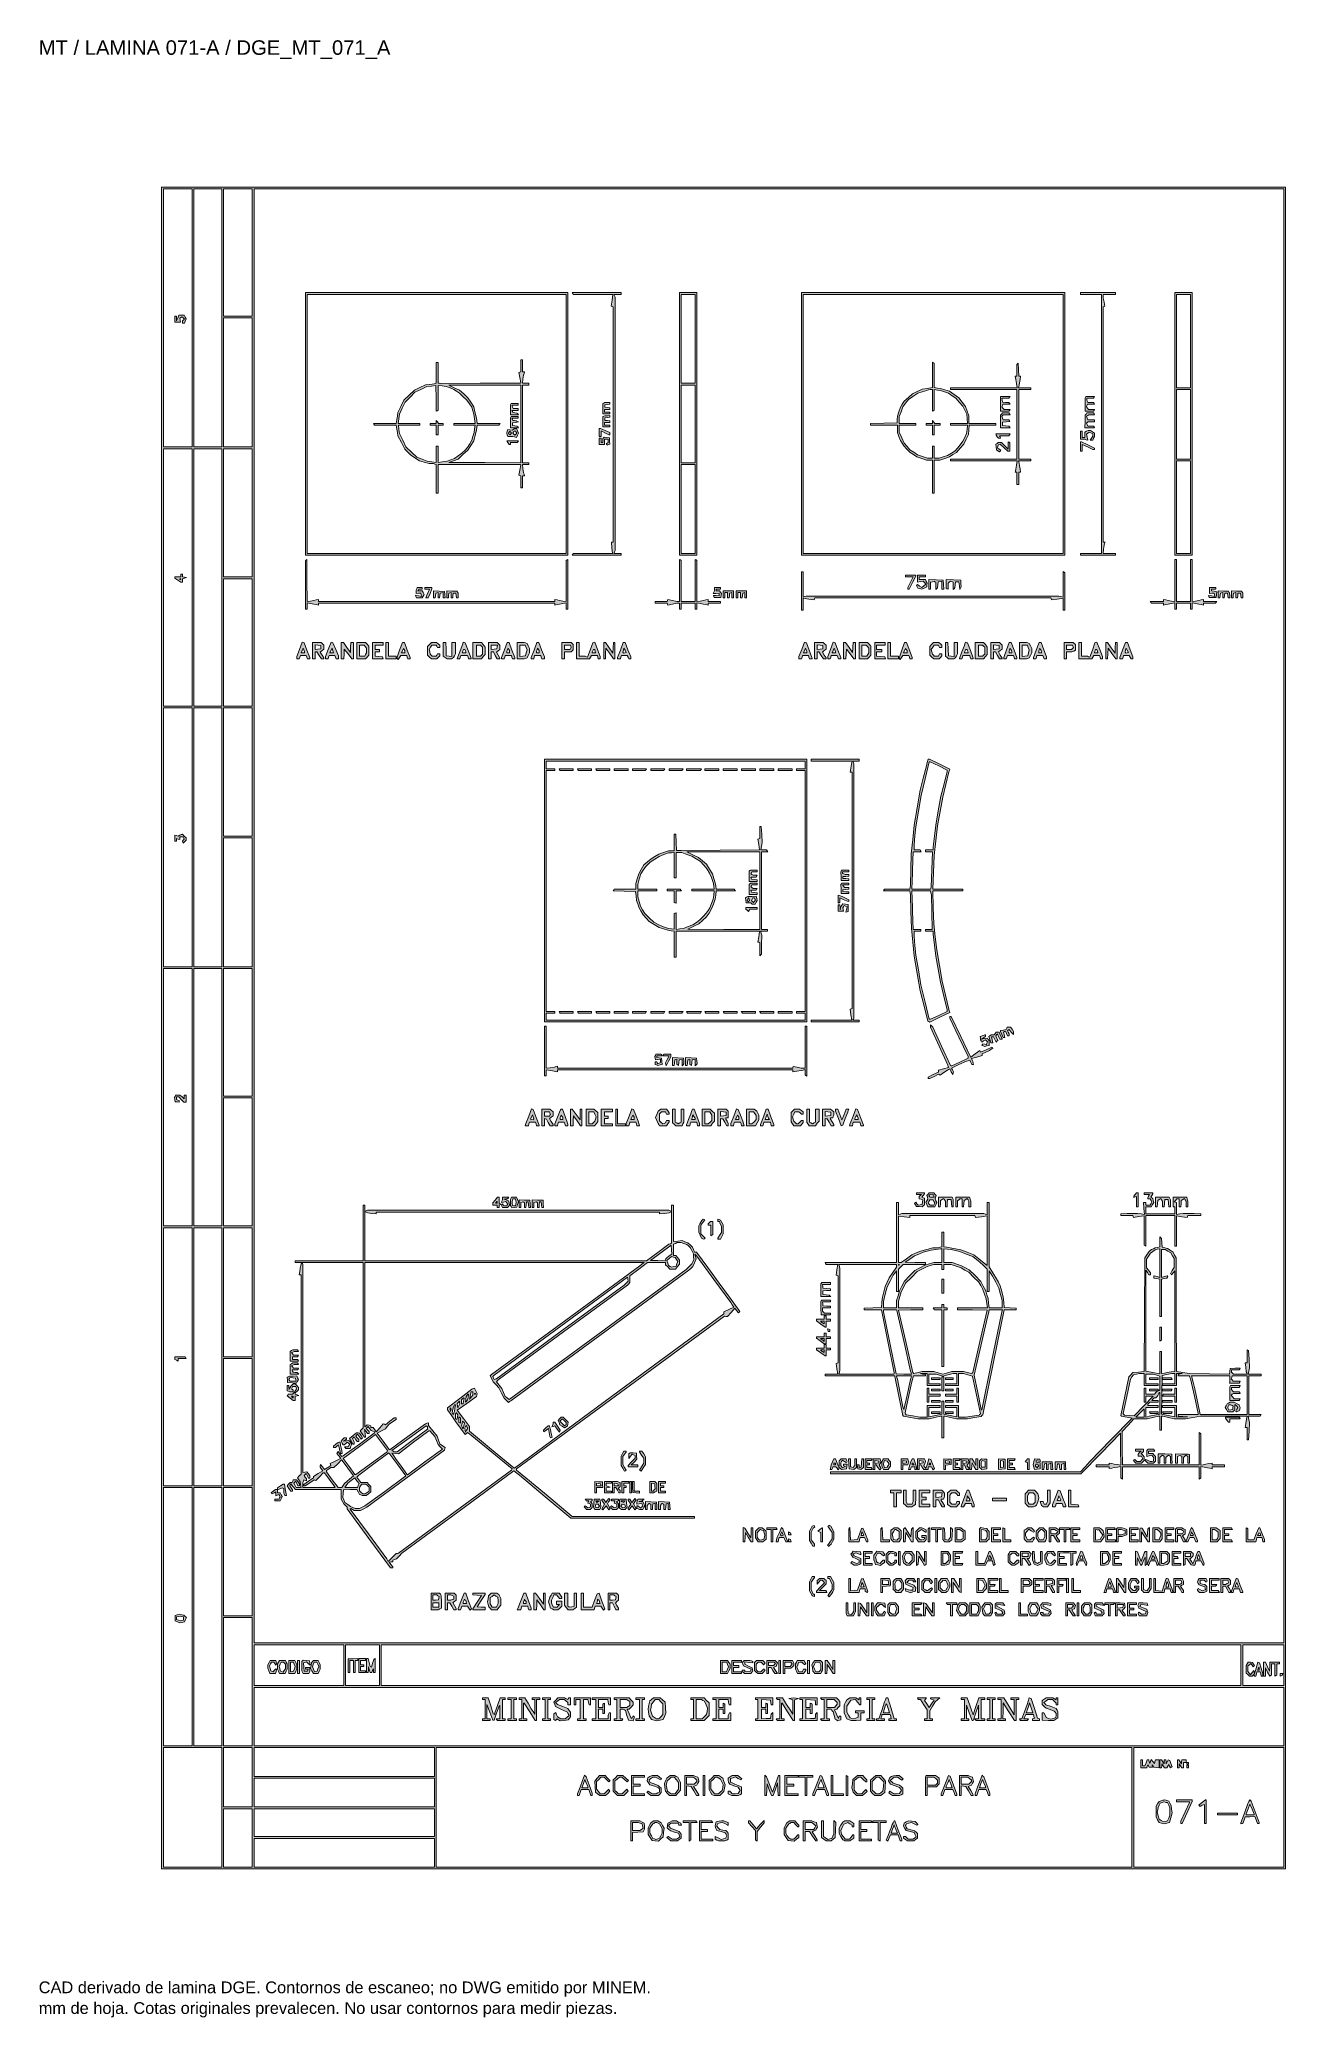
# Paper-space layout 'AN-16-DGE-071-A' of a CAD drawing. Header units: metres, sheet in millimetres. Extents: x 12 to 193, y 4 to 291.
import ezdxf

# ---------------------------------------------------------------- set-up
doc = ezdxf.new("R2010")
doc.units = ezdxf.units.M
for name, color, linetype, lineweight in [('DGE_CONTORNOS', 7, 'Continuous', 0), ('DGE_DATOS', 7, 'Continuous', 0), ('DGE_RELLENO', 7, 'Continuous', 0)]:
    doc.layers.add(name, color=color, linetype=linetype, lineweight=lineweight)
doc.styles.add('DGE_ARIAL', font='arial.ttf')

# ---------------------------------------------------------------- blocks, each defined once
blk = doc.blocks.new('LP_REF_DGE_MT_071_A')
at = {"layer": 'DGE_RELLENO'}
h = blk.add_hatch(color=7, dxfattribs=at)
h.paths.add_polyline_path([(29.83, 147.95), (29.83, 26.03), (111.35, 26.03), (192.86, 26.03), (192.86, 147.95), (192.86, 269.87), (111.35, 269.87), (29.83, 269.87)], flags=0)
h.paths.add_polyline_path([(34.26, 250.9), (34.26, 232.18), (32.17, 232.18), (30.08, 232.18), (30.08, 250.9), (30.08, 269.62), (32.17, 269.62), (34.26, 269.62)], flags=0)
h.paths.add_polyline_path([(38.56, 250.9), (38.56, 232.18), (36.53, 232.18), (34.51, 232.18), (34.51, 250.9), (34.51, 269.62), (36.53, 269.62), (38.56, 269.62)], flags=0)
h.paths.add_polyline_path([(42.99, 260.38), (42.99, 251.15), (40.9, 251.15), (38.81, 251.15), (38.81, 260.38), (38.81, 269.62), (40.9, 269.62), (42.99, 269.62)], flags=0)
h.paths.add_polyline_path([(192.61, 164.2), (192.61, 58.78), (117.92, 58.78), (43.24, 58.78), (43.24, 164.2), (43.24, 269.62), (117.92, 269.62), (192.61, 269.62)], flags=0)
h.paths.add_polyline_path([(42.99, 241.54), (42.99, 232.18), (40.9, 232.18), (38.81, 232.18), (38.81, 241.54), (38.81, 250.9), (40.9, 250.9), (42.99, 250.9)], flags=0)
h.paths.add_polyline_path([(34.26, 213.27), (34.26, 194.62), (32.17, 194.62), (30.08, 194.62), (30.08, 213.27), (30.08, 231.93), (32.17, 231.93), (34.26, 231.93)], flags=0)
h.paths.add_polyline_path([(38.56, 213.27), (38.56, 194.62), (36.53, 194.62), (34.51, 194.62), (34.51, 213.27), (34.51, 231.93), (36.53, 231.93), (38.56, 231.93)], flags=0)
h.paths.add_polyline_path([(42.99, 222.63), (42.99, 213.34), (40.9, 213.34), (38.81, 213.34), (38.81, 222.63), (38.81, 231.93), (40.9, 231.93), (42.99, 231.93)], flags=0)
h.paths.add_polyline_path([(42.99, 203.85), (42.99, 194.62), (40.9, 194.62), (38.81, 194.62), (38.81, 203.85), (38.81, 213.08), (40.9, 213.08), (42.99, 213.08)], flags=0)
h.paths.add_polyline_path([(34.26, 175.58), (34.26, 156.8), (32.17, 156.8), (30.08, 156.8), (30.08, 175.58), (30.08, 194.36), (32.17, 194.36), (34.26, 194.36)], flags=0)
h.paths.add_polyline_path([(38.56, 175.58), (38.56, 156.8), (36.53, 156.8), (34.51, 156.8), (34.51, 175.58), (34.51, 194.36), (36.53, 194.36), (38.56, 194.36)], flags=0)
h.paths.add_polyline_path([(42.99, 185.07), (42.99, 175.77), (40.9, 175.77), (38.81, 175.77), (38.81, 185.07), (38.81, 194.36), (40.9, 194.36), (42.99, 194.36)], flags=0)
h.paths.add_polyline_path([(42.99, 166.16), (42.99, 156.8), (40.9, 156.8), (38.81, 156.8), (38.81, 166.16), (38.81, 175.52), (40.9, 175.52), (42.99, 175.52)], flags=0)
h.paths.add_polyline_path([(34.26, 137.89), (34.26, 119.24), (32.17, 119.24), (30.08, 119.24), (30.08, 137.89), (30.08, 156.55), (32.17, 156.55), (34.26, 156.55)], flags=0)
h.paths.add_polyline_path([(38.56, 137.89), (38.56, 119.24), (36.53, 119.24), (34.51, 119.24), (34.51, 137.89), (34.51, 156.55), (36.53, 156.55), (38.56, 156.55)], flags=0)
h.paths.add_polyline_path([(42.99, 147.32), (42.99, 138.08), (40.9, 138.08), (38.81, 138.08), (38.81, 147.32), (38.81, 156.55), (40.9, 156.55), (42.99, 156.55)], flags=0)
h.paths.add_polyline_path([(42.99, 128.53), (42.99, 119.24), (40.9, 119.24), (38.81, 119.24), (38.81, 128.53), (38.81, 137.83), (40.9, 137.83), (42.99, 137.83)], flags=0)
h.paths.add_polyline_path([(34.26, 100.27), (34.26, 81.55), (32.17, 81.55), (30.08, 81.55), (30.08, 100.27), (30.08, 118.99), (32.17, 118.99), (34.26, 118.99)], flags=0)
h.paths.add_polyline_path([(38.56, 100.27), (38.56, 81.55), (36.53, 81.55), (34.51, 81.55), (34.51, 100.27), (34.51, 118.99), (36.53, 118.99), (38.56, 118.99)], flags=0)
h.paths.add_polyline_path([(42.99, 109.63), (42.99, 100.27), (40.9, 100.27), (38.81, 100.27), (38.81, 109.63), (38.81, 118.99), (40.9, 118.99), (42.99, 118.99)], flags=0)
h.paths.add_polyline_path([(42.99, 90.78), (42.99, 81.55), (40.9, 81.55), (38.81, 81.55), (38.81, 90.78), (38.81, 100.01), (40.9, 100.01), (42.99, 100.01)], flags=0)
h.paths.add_polyline_path([(34.26, 62.58), (34.26, 43.86), (32.17, 43.86), (30.08, 43.86), (30.08, 62.58), (30.08, 81.3), (32.17, 81.3), (34.26, 81.3)], flags=0)
h.paths.add_polyline_path([(38.56, 62.58), (38.56, 43.86), (36.53, 43.86), (34.51, 43.86), (34.51, 62.58), (34.51, 81.3), (36.53, 81.3), (38.56, 81.3)], flags=0)
h.paths.add_polyline_path([(42.99, 72), (42.99, 62.71), (40.9, 62.71), (38.81, 62.71), (38.81, 72), (38.81, 81.3), (40.9, 81.3), (42.99, 81.3)], flags=0)
h.paths.add_polyline_path([(42.99, 53.16), (42.99, 43.86), (40.9, 43.86), (38.81, 43.86), (38.81, 53.16), (38.81, 62.45), (40.9, 62.45), (42.99, 62.45)], flags=0)
h.paths.add_polyline_path([(56.27, 55.56), (56.27, 52.59), (49.75, 52.59), (43.24, 52.59), (43.24, 55.56), (43.24, 58.53), (49.75, 58.53), (56.27, 58.53)], flags=0)
h.paths.add_polyline_path([(61.45, 55.56), (61.45, 52.59), (58.98, 52.59), (56.52, 52.59), (56.52, 55.56), (56.52, 58.53), (58.98, 58.53), (61.45, 58.53)], flags=0)
h.paths.add_polyline_path([(186.41, 55.56), (186.41, 52.59), (124.06, 52.59), (61.7, 52.59), (61.7, 55.56), (61.7, 58.53), (124.06, 58.53), (186.41, 58.53)], flags=0)
h.paths.add_polyline_path([(192.61, 55.56), (192.61, 52.59), (189.64, 52.59), (186.67, 52.59), (186.67, 55.56), (186.67, 58.53), (189.64, 58.53), (192.61, 58.53)], flags=0)
h.paths.add_polyline_path([(192.61, 48.1), (192.61, 43.86), (117.92, 43.86), (43.24, 43.86), (43.24, 48.1), (43.24, 52.33), (117.92, 52.33), (192.61, 52.33)], flags=0)
h.paths.add_polyline_path([(38.56, 34.94), (38.56, 26.28), (34.32, 26.28), (30.08, 26.28), (30.08, 34.94), (30.08, 43.61), (34.32, 43.61), (38.56, 43.61)], flags=0)
h.paths.add_polyline_path([(42.99, 39.31), (42.99, 35.01), (40.9, 35.01), (38.81, 35.01), (38.81, 39.31), (38.81, 43.61), (40.9, 43.61), (42.99, 43.61)], flags=0)
h.paths.add_polyline_path([(69.42, 41.52), (69.42, 39.43), (56.33, 39.43), (43.24, 39.43), (43.24, 41.52), (43.24, 43.61), (56.33, 43.61), (69.42, 43.61)], flags=0)
h.paths.add_polyline_path([(170.6, 34.94), (170.6, 26.28), (120.14, 26.28), (69.67, 26.28), (69.67, 34.94), (69.67, 43.61), (120.14, 43.61), (170.6, 43.61)], flags=0)
h.paths.add_polyline_path([(192.61, 34.94), (192.61, 26.28), (181.73, 26.28), (170.86, 26.28), (170.86, 34.94), (170.86, 43.61), (181.73, 43.61), (192.61, 43.61)], flags=0)
h.paths.add_polyline_path([(69.42, 37.09), (69.42, 35.01), (56.33, 35.01), (43.24, 35.01), (43.24, 37.09), (43.24, 39.18), (56.33, 39.18), (69.42, 39.18)], flags=0)
h.paths.add_polyline_path([(42.99, 30.52), (42.99, 26.28), (40.9, 26.28), (38.81, 26.28), (38.81, 30.52), (38.81, 34.75), (40.9, 34.75), (42.99, 34.75)], flags=0)
h.paths.add_polyline_path([(69.42, 32.73), (69.42, 30.71), (56.33, 30.71), (43.24, 30.71), (43.24, 32.73), (43.24, 34.75), (56.33, 34.75), (69.42, 34.75)], flags=0)
h.paths.add_polyline_path([(69.42, 28.37), (69.42, 26.28), (56.33, 26.28), (43.24, 26.28), (43.24, 28.37), (43.24, 30.45), (56.33, 30.45), (69.42, 30.45)], flags=0)
h.paths.add_polyline_path([(32.17, 250.87), (31.99, 250.46), (31.99, 250.8), (31.98, 251.15), (31.86, 251.15), (31.73, 251.15), (31.73, 250.71), (31.73, 250.27), (32.15, 250.27), (32.58, 250.27), (32.52, 250.57), (32.46, 250.87), (32.61, 250.96), (32.75, 251.05), (32.94, 250.89), (33.13, 250.73), (33, 250.6), (32.87, 250.47), (32.87, 250.3), (32.87, 250.14), (33, 250.14), (33.13, 250.14), (33.26, 250.44), (33.4, 250.74), (33.25, 251.01), (33.11, 251.28), (32.73, 251.28), (32.35, 251.28)], flags=0)
h.paths.add_polyline_path([(50.7, 235.53), (50.7, 216.5), (69.74, 216.5), (88.77, 216.5), (88.77, 235.53), (88.77, 254.57), (69.74, 254.57), (50.7, 254.57)], flags=0)
h.paths.add_polyline_path([(88.52, 235.53), (88.52, 216.75), (69.74, 216.75), (50.95, 216.75), (50.95, 235.53), (50.95, 254.31), (69.74, 254.31), (88.52, 254.31)], flags=0)
h.paths.add_polyline_path([(89.47, 254.44), (89.54, 254.31), (92.42, 254.31), (95.3, 254.31), (95.17, 253.47), (95.05, 252.62), (95.2, 252.57), (95.35, 252.52), (95.35, 235.46), (95.35, 218.39), (95.21, 218.39), (95.07, 218.39), (95.15, 217.57), (95.24, 216.75), (92.39, 216.75), (89.54, 216.75), (89.47, 216.62), (89.39, 216.5), (92.94, 216.5), (96.49, 216.5), (96.49, 216.62), (96.49, 216.75), (95.97, 216.75), (95.45, 216.75), (95.53, 216.96), (95.61, 217.17), (95.61, 235.53), (95.61, 253.9), (95.53, 254.11), (95.45, 254.31), (95.97, 254.31), (96.49, 254.31), (96.49, 254.44), (96.49, 254.57), (92.94, 254.57), (89.39, 254.57)], flags=0)
h.paths.add_polyline_path([(104.96, 235.53), (104.96, 216.5), (106.22, 216.5), (107.49, 216.5), (107.49, 235.53), (107.49, 254.57), (106.22, 254.57), (104.96, 254.57)], flags=0)
h.paths.add_polyline_path([(107.24, 247.86), (107.24, 241.41), (106.22, 241.41), (105.21, 241.41), (105.21, 247.86), (105.21, 254.31), (106.22, 254.31), (107.24, 254.31)], flags=0)
h.paths.add_polyline_path([(107.24, 235.53), (107.24, 229.9), (106.22, 229.9), (105.21, 229.9), (105.21, 235.53), (105.21, 241.16), (106.22, 241.16), (107.24, 241.16)], flags=0)
h.paths.add_polyline_path([(107.24, 223.2), (107.24, 216.75), (106.22, 216.75), (105.21, 216.75), (105.21, 223.2), (105.21, 229.65), (106.22, 229.65), (107.24, 229.65)], flags=0)
h.paths.add_polyline_path([(122.67, 235.53), (122.67, 216.5), (141.77, 216.5), (160.86, 216.5), (160.86, 235.53), (160.86, 254.57), (141.77, 254.57), (122.67, 254.57)], flags=0)
h.paths.add_polyline_path([(160.61, 235.53), (160.61, 216.75), (141.77, 216.75), (122.92, 216.75), (122.92, 235.53), (122.92, 254.31), (141.77, 254.31), (160.61, 254.31)], flags=0)
h.paths.add_polyline_path([(163.14, 254.44), (163.14, 254.31), (164.65, 254.31), (166.17, 254.31), (166.17, 235.53), (166.17, 216.75), (164.65, 216.75), (163.14, 216.75), (163.14, 216.62), (163.14, 216.5), (165.67, 216.5), (168.2, 216.5), (168.2, 216.62), (168.2, 216.75), (167.3, 216.75), (166.4, 216.75), (166.48, 217.35), (166.57, 217.95), (166.63, 218.17), (166.7, 218.39), (166.56, 218.39), (166.43, 218.39), (166.43, 235.46), (166.43, 252.52), (166.54, 252.56), (166.66, 252.61), (166.55, 253.18), (166.44, 253.74), (166.43, 254.03), (166.43, 254.31), (167.31, 254.31), (168.2, 254.31), (168.2, 254.44), (168.2, 254.57), (165.67, 254.57), (163.14, 254.57)], flags=0)
h.paths.add_polyline_path([(176.8, 235.53), (176.8, 216.5), (178.06, 216.5), (179.33, 216.5), (179.33, 235.53), (179.33, 254.57), (178.06, 254.57), (176.8, 254.57)], flags=0)
h.paths.add_polyline_path([(179.08, 247.55), (179.08, 240.78), (178.06, 240.78), (177.05, 240.78), (177.05, 247.55), (177.05, 254.31), (178.06, 254.31), (179.08, 254.31)], flags=0)
h.paths.add_polyline_path([(179.08, 235.47), (179.08, 230.41), (178.06, 230.41), (177.05, 230.41), (177.05, 235.47), (177.05, 240.53), (178.06, 240.53), (179.08, 240.53)], flags=0)
h.paths.add_polyline_path([(179.08, 223.45), (179.08, 216.75), (178.06, 216.75), (177.05, 216.75), (177.05, 223.45), (177.05, 230.16), (178.06, 230.16), (179.08, 230.16)], flags=0)
h.paths.add_polyline_path([(163.85, 239.41), (163.79, 239.31), (163.8, 238.34), (163.81, 237.37), (164.42, 237.37), (165.02, 237.37), (165.1, 237.49), (165.18, 237.62), (164.74, 237.62), (164.31, 237.62), (164.15, 237.81), (164, 238), (164.07, 238.19), (164.14, 238.38), (164.66, 238.38), (165.18, 238.38), (165.1, 238.5), (165.02, 238.63), (164.6, 238.63), (164.18, 238.63), (164.1, 238.83), (164.03, 239.03), (164.03, 239.15), (164.03, 239.26), (164.52, 239.26), (165.02, 239.26), (165.1, 239.39), (165.18, 239.52), (164.55, 239.52), (163.91, 239.52)], flags=0)
h.paths.add_polyline_path([(93.99, 238.55), (93.83, 238.48), (93.83, 237.73), (93.83, 236.99), (94.34, 236.99), (94.84, 236.99), (94.84, 237.11), (94.84, 237.24), (94.46, 237.24), (94.08, 237.24), (94.08, 237.43), (94.08, 237.62), (94.46, 237.62), (94.84, 237.62), (94.84, 237.74), (94.84, 237.86), (94.49, 237.9), (94.15, 237.94), (94.15, 238.12), (94.15, 238.31), (94.49, 238.35), (94.84, 238.39), (94.84, 238.51), (94.84, 238.63), (94.49, 238.62), (94.15, 238.61)], flags=0)
h.paths.add_polyline_path([(163.93, 236.96), (163.81, 236.8), (163.79, 235.88), (163.78, 234.96), (164.48, 234.96), (165.18, 234.96), (165.1, 235.09), (165.02, 235.22), (164.6, 235.22), (164.18, 235.22), (164.1, 235.42), (164.02, 235.62), (164.1, 235.73), (164.17, 235.85), (164.67, 235.85), (165.16, 235.85), (165.16, 235.97), (165.16, 236.1), (164.67, 236.1), (164.17, 236.1), (164.08, 236.37), (164, 236.64), (164.17, 236.75), (164.34, 236.86), (164.76, 236.86), (165.18, 236.86), (165.1, 236.99), (165.02, 237.11), (164.54, 237.11), (164.06, 237.11)], flags=0)
h.paths.add_polyline_path([(93.99, 236.65), (93.83, 236.59), (93.83, 235.84), (93.83, 235.09), (94.34, 235.09), (94.84, 235.09), (94.84, 235.22), (94.84, 235.34), (94.46, 235.34), (94.08, 235.34), (94.08, 235.53), (94.08, 235.72), (94.46, 235.72), (94.84, 235.72), (94.84, 235.84), (94.84, 235.96), (94.49, 236), (94.15, 236.04), (94.15, 236.23), (94.15, 236.42), (94.49, 236.46), (94.84, 236.5), (94.84, 236.62), (94.84, 236.73), (94.49, 236.72), (94.15, 236.71)], flags=0)
h.paths.add_polyline_path([(93.32, 234.27), (93.32, 233.7), (93.45, 233.7), (93.58, 233.7), (93.58, 234.08), (93.58, 234.46), (93.65, 234.46), (93.71, 234.46), (94.21, 234.2), (94.7, 233.95), (94.77, 233.95), (94.84, 233.95), (94.84, 234.12), (94.84, 234.28), (94.18, 234.56), (93.51, 234.84), (93.42, 234.84), (93.32, 234.84)], flags=0)
h.paths.add_polyline_path([(163.99, 234.45), (163.77, 234.32), (163.77, 233.94), (163.77, 233.57), (163.58, 233.57), (163.39, 233.57), (163.39, 234.01), (163.39, 234.46), (163.27, 234.46), (163.14, 234.46), (163.14, 233.89), (163.14, 233.32), (163.45, 233.32), (163.75, 233.32), (163.96, 233.24), (164.17, 233.16), (164.09, 233.59), (164.01, 234.03), (164.2, 234.19), (164.39, 234.35), (164.65, 234.21), (164.91, 234.07), (164.91, 233.91), (164.91, 233.75), (164.71, 233.47), (164.52, 233.19), (164.71, 233.19), (164.9, 233.19), (165.03, 233.44), (165.16, 233.68), (165.16, 233.94), (165.16, 234.19), (164.88, 234.39), (164.6, 234.58), (164.41, 234.58), (164.22, 234.58)], flags=0)
h.paths.add_polyline_path([(93.92, 233.49), (93.83, 233.4), (93.83, 233.11), (93.83, 232.81), (93.7, 232.81), (93.58, 232.81), (93.58, 233.13), (93.58, 233.45), (93.45, 233.45), (93.32, 233.45), (93.32, 233), (93.32, 232.56), (93.7, 232.56), (94.08, 232.56), (94.08, 232.94), (94.08, 233.32), (94.34, 233.32), (94.59, 233.32), (94.59, 233.07), (94.59, 232.83), (94.46, 232.75), (94.33, 232.67), (94.4, 232.56), (94.47, 232.44), (94.66, 232.52), (94.85, 232.59), (94.82, 233.05), (94.78, 233.51), (94.39, 233.55), (94.01, 233.58)], flags=0)
h.paths.add_polyline_path([(163.14, 232.24), (163.14, 231.55), (163.27, 231.55), (163.39, 231.55), (163.39, 232.06), (163.39, 232.56), (164.15, 232.18), (164.9, 231.8), (165.03, 231.8), (165.16, 231.8), (165.16, 231.9), (165.16, 232), (164.21, 232.47), (163.26, 232.94), (163.2, 232.94), (163.14, 232.94)], flags=0)
h.paths.add_polyline_path([(50.8, 215.79), (50.7, 215.7), (50.7, 212.18), (50.7, 208.66), (50.83, 208.66), (50.95, 208.66), (50.95, 209.11), (50.95, 209.57), (51.43, 209.49), (51.9, 209.41), (52.25, 209.34), (52.6, 209.27), (52.6, 209.41), (52.6, 209.54), (69.74, 209.54), (86.87, 209.54), (86.87, 209.41), (86.87, 209.27), (87.22, 209.34), (87.57, 209.41), (88.04, 209.49), (88.52, 209.57), (88.52, 209.11), (88.52, 208.66), (88.64, 208.66), (88.77, 208.66), (88.77, 212.27), (88.77, 215.88), (88.64, 215.8), (88.52, 215.72), (88.52, 212.75), (88.52, 209.77), (88.04, 209.85), (87.57, 209.93), (87.22, 210), (86.87, 210.07), (86.87, 209.93), (86.87, 209.79), (69.74, 209.79), (52.6, 209.79), (52.6, 209.93), (52.6, 210.07), (52.25, 210), (51.9, 209.93), (51.43, 209.85), (50.96, 209.77), (50.92, 212.83), (50.89, 215.89)], flags=0)
h.paths.add_polyline_path([(104.96, 212.84), (104.96, 209.79), (104.78, 209.79), (104.59, 209.79), (103.93, 209.94), (103.26, 210.08), (103.22, 209.94), (103.17, 209.79), (102.29, 209.79), (101.42, 209.79), (101.42, 209.67), (101.42, 209.54), (102.29, 209.54), (103.17, 209.54), (103.22, 209.4), (103.26, 209.26), (103.93, 209.4), (104.59, 209.54), (104.78, 209.54), (104.96, 209.54), (104.96, 209.1), (104.96, 208.66), (105.09, 208.66), (105.21, 208.66), (105.21, 209.1), (105.21, 209.54), (106.22, 209.54), (107.24, 209.54), (107.24, 209.1), (107.24, 208.66), (107.36, 208.66), (107.49, 208.66), (107.49, 209.11), (107.49, 209.57), (107.96, 209.49), (108.44, 209.41), (108.79, 209.34), (109.13, 209.27), (109.13, 209.41), (109.13, 209.54), (110.02, 209.54), (110.9, 209.54), (110.9, 209.67), (110.9, 209.79), (110.02, 209.79), (109.13, 209.79), (109.13, 209.93), (109.13, 210.07), (108.79, 210), (108.44, 209.93), (107.96, 209.85), (107.49, 209.77), (107.49, 212.75), (107.49, 215.72), (107.36, 215.8), (107.24, 215.88), (107.24, 212.84), (107.24, 209.79), (106.22, 209.79), (105.21, 209.79), (105.21, 212.76), (105.21, 215.72), (105.09, 215.8), (104.96, 215.88)], flags=0)
h.paths.add_polyline_path([(176.8, 212.82), (176.8, 209.77), (176.33, 209.85), (175.85, 209.93), (175.5, 210), (175.16, 210.07), (175.16, 209.93), (175.16, 209.79), (174.2, 209.79), (173.24, 209.79), (173.32, 209.67), (173.4, 209.54), (174.28, 209.54), (175.16, 209.54), (175.16, 209.41), (175.16, 209.27), (175.5, 209.34), (175.85, 209.41), (176.33, 209.49), (176.8, 209.57), (176.8, 209.11), (176.8, 208.66), (176.93, 208.66), (177.05, 208.66), (177.05, 209.1), (177.05, 209.54), (178.06, 209.54), (179.08, 209.54), (179.08, 209.1), (179.08, 208.66), (179.2, 208.66), (179.33, 208.66), (179.33, 209.11), (179.33, 209.57), (179.8, 209.49), (180.28, 209.41), (180.63, 209.34), (180.97, 209.27), (180.97, 209.41), (180.97, 209.54), (181.85, 209.54), (182.73, 209.54), (182.81, 209.67), (182.89, 209.79), (181.93, 209.79), (180.97, 209.79), (180.97, 209.93), (180.97, 210.07), (180.63, 210), (180.28, 209.93), (179.8, 209.85), (179.33, 209.77), (179.33, 212.82), (179.33, 215.87), (179.2, 215.87), (179.08, 215.87), (179.08, 212.83), (179.08, 209.79), (178.06, 209.79), (177.05, 209.79), (177.05, 212.83), (177.05, 215.87), (176.93, 215.87), (176.8, 215.87)], flags=0)
h.paths.add_polyline_path([(122.67, 211.31), (122.67, 208.53), (122.79, 208.53), (122.92, 208.53), (122.92, 209.39), (122.92, 210.26), (123.7, 210.13), (124.49, 210), (124.54, 210.15), (124.59, 210.3), (141.7, 210.3), (158.82, 210.3), (158.87, 210.15), (158.92, 210), (159.76, 210.13), (160.61, 210.25), (160.61, 209.39), (160.61, 208.53), (160.74, 208.53), (160.86, 208.53), (160.86, 211.24), (160.86, 213.95), (160.74, 214.03), (160.61, 214.11), (160.61, 212.25), (160.61, 210.4), (160.29, 210.48), (159.97, 210.56), (141.65, 210.56), (123.33, 210.56), (123.13, 210.48), (122.92, 210.4), (122.92, 212.25), (122.92, 214.09), (122.79, 214.09), (122.67, 214.09)], flags=0)
h.paths.add_polyline_path([(137.72, 213.46), (137.72, 213.34), (138.29, 213.34), (138.86, 213.34), (138.48, 212.58), (138.1, 211.83), (138.1, 211.7), (138.1, 211.57), (138.2, 211.57), (138.29, 211.57), (138.77, 212.52), (139.24, 213.47), (139.24, 213.53), (139.24, 213.59), (138.48, 213.59), (137.72, 213.59)], flags=0)
h.paths.add_polyline_path([(139.49, 213.09), (139.49, 212.59), (139.91, 212.66), (140.32, 212.73), (140.5, 212.51), (140.68, 212.3), (140.38, 212.05), (140.09, 211.81), (139.78, 212.02), (139.47, 212.22), (139.41, 212.16), (139.36, 212.11), (139.43, 211.91), (139.51, 211.71), (139.82, 211.64), (140.13, 211.56), (140.47, 211.72), (140.82, 211.88), (140.86, 212.16), (140.9, 212.44), (140.76, 212.7), (140.62, 212.96), (140.18, 212.96), (139.74, 212.96), (139.74, 213.15), (139.74, 213.34), (140.18, 213.34), (140.63, 213.34), (140.63, 213.46), (140.63, 213.59), (140.06, 213.59), (139.49, 213.59)], flags=0)
h.paths.add_polyline_path([(141.13, 212.26), (141.13, 211.57), (141.26, 211.57), (141.39, 211.57), (141.39, 212.06), (141.39, 212.56), (141.64, 212.64), (141.89, 212.72), (142.02, 212.64), (142.14, 212.56), (142.14, 212.04), (142.14, 211.51), (142.26, 211.63), (142.38, 211.76), (142.42, 212.2), (142.46, 212.64), (142.75, 212.68), (143.03, 212.72), (143.03, 212.14), (143.03, 211.57), (143.16, 211.57), (143.3, 211.57), (143.26, 212.23), (143.22, 212.89), (142.18, 212.93), (141.13, 212.96)], flags=0)
h.paths.add_polyline_path([(143.66, 212.34), (143.66, 211.71), (143.79, 211.63), (143.92, 211.55), (143.92, 211.99), (143.92, 212.42), (144.1, 212.58), (144.29, 212.73), (144.48, 212.66), (144.67, 212.59), (144.67, 212.05), (144.67, 211.51), (144.79, 211.63), (144.91, 211.76), (144.95, 212.2), (144.99, 212.64), (145.24, 212.64), (145.5, 212.64), (145.57, 212.07), (145.64, 211.5), (145.73, 211.71), (145.83, 211.92), (145.79, 212.41), (145.75, 212.89), (144.71, 212.93), (143.66, 212.97)], flags=0)
h.paths.add_polyline_path([(66.84, 211.62), (66.76, 211.42), (66.76, 211.18), (66.76, 210.95), (67.11, 210.97), (67.45, 211), (67.5, 210.76), (67.55, 210.52), (67.09, 210.61), (66.64, 210.69), (66.72, 210.5), (66.79, 210.3), (67.21, 210.3), (67.64, 210.3), (67.78, 210.55), (67.91, 210.81), (67.78, 211.06), (67.64, 211.31), (67.32, 211.31), (67, 211.31), (67.08, 211.44), (67.16, 211.57), (67.4, 211.57), (67.65, 211.57), (67.65, 211.69), (67.65, 211.82), (67.28, 211.82), (66.92, 211.82)], flags=0)
h.paths.add_polyline_path([(68.03, 211.69), (68.03, 211.57), (68.36, 211.57), (68.69, 211.57), (68.62, 211.41), (68.56, 211.25), (68.35, 210.77), (68.15, 210.3), (68.33, 210.3), (68.5, 210.3), (68.77, 210.95), (69.04, 211.6), (69.04, 211.71), (69.04, 211.82), (68.53, 211.82), (68.03, 211.82)], flags=0)
h.paths.add_polyline_path([(110.02, 211.58), (110.02, 211.33), (109.94, 211.13), (109.86, 210.93), (110.29, 210.96), (110.71, 211), (110.71, 210.81), (110.71, 210.62), (110.3, 210.64), (109.88, 210.66), (109.93, 210.51), (109.98, 210.36), (110.47, 210.36), (110.97, 210.36), (111.01, 210.66), (111.05, 210.95), (110.9, 211.13), (110.75, 211.31), (110.51, 211.31), (110.27, 211.31), (110.27, 211.44), (110.27, 211.57), (110.59, 211.57), (110.9, 211.57), (110.9, 211.69), (110.9, 211.82), (110.46, 211.82), (110.02, 211.82)], flags=0)
h.paths.add_polyline_path([(181.86, 211.38), (181.86, 210.95), (182.2, 210.97), (182.54, 211), (182.59, 210.76), (182.64, 210.52), (182.18, 210.59), (181.72, 210.67), (181.77, 210.52), (181.82, 210.36), (182.31, 210.36), (182.81, 210.36), (182.85, 210.78), (182.89, 211.19), (182.5, 211.27), (182.11, 211.34), (182.11, 211.45), (182.11, 211.57), (182.43, 211.57), (182.74, 211.57), (182.74, 211.69), (182.74, 211.82), (182.3, 211.82), (181.86, 211.82)], flags=0)
h.paths.add_polyline_path([(69.29, 210.81), (69.29, 210.3), (69.41, 210.3), (69.53, 210.3), (69.57, 210.64), (69.61, 210.98), (69.77, 211.03), (69.93, 211.08), (69.93, 210.69), (69.93, 210.3), (70.04, 210.3), (70.16, 210.3), (70.2, 210.65), (70.24, 210.99), (70.46, 211.04), (70.68, 211.08), (70.68, 210.69), (70.68, 210.3), (70.82, 210.3), (70.95, 210.3), (70.91, 210.77), (70.87, 211.25), (70.08, 211.29), (69.29, 211.32)], flags=0)
h.paths.add_polyline_path([(71.19, 210.8), (71.19, 210.3), (71.31, 210.3), (71.43, 210.3), (71.47, 210.64), (71.51, 210.98), (71.66, 211.03), (71.82, 211.08), (71.82, 210.69), (71.82, 210.3), (71.94, 210.3), (72.06, 210.3), (72.1, 210.65), (72.14, 211), (72.33, 211), (72.52, 211), (72.56, 210.65), (72.6, 210.3), (72.72, 210.3), (72.83, 210.3), (72.83, 210.65), (72.83, 211), (72.74, 211.14), (72.64, 211.29), (71.92, 211.29), (71.19, 211.3)], flags=0)
h.paths.add_polyline_path([(111.28, 210.81), (111.28, 210.3), (111.41, 210.3), (111.54, 210.3), (111.54, 210.68), (111.54, 211.06), (111.73, 211.06), (111.92, 211.06), (111.92, 210.68), (111.92, 210.3), (112.03, 210.3), (112.15, 210.3), (112.19, 210.64), (112.23, 210.98), (112.39, 211.03), (112.55, 211.08), (112.55, 210.69), (112.55, 210.3), (112.68, 210.3), (112.8, 210.3), (112.8, 210.81), (112.8, 211.31), (112.04, 211.31), (111.28, 211.31)], flags=0)
h.paths.add_polyline_path([(113.18, 210.81), (113.18, 210.3), (113.31, 210.3), (113.43, 210.3), (113.43, 210.68), (113.43, 211.06), (113.62, 211.06), (113.81, 211.06), (113.81, 210.68), (113.81, 210.3), (113.93, 210.3), (114.05, 210.3), (114.09, 210.64), (114.13, 210.98), (114.29, 211.03), (114.45, 211.08), (114.45, 210.69), (114.45, 210.3), (114.57, 210.3), (114.7, 210.3), (114.7, 210.81), (114.7, 211.31), (113.94, 211.31), (113.18, 211.31)], flags=0)
h.paths.add_polyline_path([(183.12, 210.8), (183.12, 210.3), (183.24, 210.3), (183.36, 210.3), (183.4, 210.64), (183.44, 210.98), (183.6, 211.03), (183.76, 211.08), (183.76, 210.69), (183.76, 210.3), (183.87, 210.3), (183.99, 210.3), (184.03, 210.65), (184.07, 211), (184.26, 211), (184.45, 211), (184.49, 210.65), (184.53, 210.3), (184.65, 210.3), (184.77, 210.3), (184.77, 210.65), (184.76, 211), (184.67, 211.14), (184.58, 211.29), (183.85, 211.29), (183.12, 211.3)], flags=0)
h.paths.add_polyline_path([(185.02, 210.8), (185.02, 210.3), (185.14, 210.3), (185.26, 210.3), (185.3, 210.64), (185.34, 210.98), (185.5, 211.03), (185.65, 211.08), (185.65, 210.69), (185.65, 210.3), (185.77, 210.3), (185.89, 210.3), (185.93, 210.65), (185.97, 211), (186.16, 211), (186.35, 211), (186.39, 210.65), (186.43, 210.3), (186.55, 210.3), (186.67, 210.3), (186.66, 210.65), (186.66, 211), (186.57, 211.14), (186.48, 211.29), (185.75, 211.29), (185.02, 211.3)], flags=0)
h.paths.add_polyline_path([(49.84, 202.83), (49.44, 201.81), (49.44, 201.63), (49.44, 201.45), (49.62, 201.45), (49.8, 201.45), (49.88, 201.7), (49.96, 201.95), (50.38, 201.95), (50.81, 201.95), (50.89, 201.7), (50.97, 201.45), (51.15, 201.45), (51.33, 201.45), (51.33, 201.54), (51.32, 201.64), (50.92, 202.7), (50.51, 203.77), (50.37, 203.81), (50.24, 203.86)], flags=0)
h.paths.add_polyline_path([(50.57, 202.43), (50.57, 202.33), (50.32, 202.33), (50.07, 202.33), (50.22, 202.66), (50.37, 202.99), (50.46, 202.76), (50.56, 202.52)], flags=0)
h.paths.add_polyline_path([(51.71, 202.65), (51.71, 201.45), (51.9, 201.45), (52.09, 201.45), (52.09, 201.95), (52.09, 202.46), (52.22, 202.46), (52.34, 202.46), (52.68, 201.95), (53.01, 201.45), (53.18, 201.45), (53.36, 201.45), (53.36, 201.53), (53.36, 201.61), (53.1, 202.01), (52.85, 202.42), (53.1, 202.65), (53.36, 202.88), (53.36, 203.17), (53.36, 203.45), (53.16, 203.65), (52.96, 203.85), (52.34, 203.85), (51.71, 203.85)], flags=0)
h.paths.add_polyline_path([(52.91, 203.15), (52.91, 202.9), (52.5, 202.86), (52.09, 202.82), (52.09, 203.15), (52.09, 203.49), (52.5, 203.45), (52.91, 203.41)], flags=0)
h.paths.add_polyline_path([(54.01, 202.83), (53.61, 201.81), (53.61, 201.63), (53.61, 201.45), (53.79, 201.45), (53.97, 201.45), (54.05, 201.7), (54.13, 201.95), (54.56, 201.95), (54.98, 201.95), (55.06, 201.7), (55.14, 201.45), (55.33, 201.45), (55.51, 201.45), (55.5, 201.67), (55.49, 201.89), (55.09, 202.83), (54.68, 203.77), (54.55, 203.81), (54.41, 203.86)], flags=0)
h.paths.add_polyline_path([(54.74, 202.43), (54.75, 202.33), (54.5, 202.33), (54.25, 202.33), (54.4, 202.66), (54.55, 202.99), (54.64, 202.76), (54.73, 202.52)], flags=0)
h.paths.add_polyline_path([(55.89, 202.65), (55.89, 201.45), (56.07, 201.45), (56.25, 201.45), (56.29, 202.17), (56.33, 202.88), (56.87, 202.17), (57.41, 201.45), (57.53, 201.45), (57.66, 201.45), (57.66, 202.65), (57.66, 203.85), (57.47, 203.85), (57.29, 203.85), (57.25, 203.12), (57.21, 202.4), (56.71, 203.12), (56.2, 203.85), (56.04, 203.85), (55.89, 203.85)], flags=0)
h.paths.add_polyline_path([(58.16, 202.65), (58.16, 201.45), (58.78, 201.45), (59.39, 201.45), (59.63, 201.71), (59.87, 201.98), (59.87, 202.65), (59.87, 203.32), (59.63, 203.58), (59.39, 203.85), (58.78, 203.85), (58.16, 203.85)], flags=0)
h.paths.add_polyline_path([(59.38, 203.25), (59.55, 203.03), (59.55, 202.67), (59.55, 202.32), (59.42, 202.07), (59.29, 201.83), (58.92, 201.83), (58.54, 201.83), (58.54, 202.65), (58.54, 203.47), (58.88, 203.47), (59.21, 203.47)], flags=0)
h.paths.add_polyline_path([(60.44, 202.65), (60.44, 201.45), (61.21, 201.45), (61.98, 201.45), (61.93, 201.61), (61.87, 201.76), (61.35, 201.8), (60.82, 201.84), (60.82, 202.15), (60.82, 202.46), (61.13, 202.46), (61.45, 202.46), (61.45, 202.65), (61.45, 202.84), (61.13, 202.84), (60.82, 202.84), (60.82, 203.15), (60.82, 203.47), (61.39, 203.47), (61.96, 203.47), (61.96, 203.66), (61.96, 203.85), (61.2, 203.85), (60.44, 203.85)], flags=0)
h.paths.add_polyline_path([(62.34, 202.65), (62.34, 201.45), (63.1, 201.45), (63.85, 201.45), (63.85, 201.64), (63.85, 201.83), (63.29, 201.83), (62.72, 201.83), (62.72, 202.84), (62.72, 203.85), (62.53, 203.85), (62.34, 203.85)], flags=0)
h.paths.add_polyline_path([(64.36, 202.71), (63.95, 201.57), (64.04, 201.47), (64.13, 201.38), (64.33, 201.67), (64.52, 201.95), (64.96, 201.95), (65.4, 201.95), (65.46, 201.7), (65.53, 201.45), (65.7, 201.45), (65.88, 201.45), (65.88, 201.54), (65.88, 201.64), (65.47, 202.74), (65.06, 203.85), (64.92, 203.85), (64.77, 203.85)], flags=0)
h.paths.add_polyline_path([(65.12, 202.49), (65.12, 202.33), (64.87, 202.33), (64.62, 202.33), (64.76, 202.65), (64.91, 202.97), (65.01, 202.81), (65.12, 202.65)], flags=0)
h.paths.add_polyline_path([(68.68, 203.56), (68.41, 203.26), (68.41, 202.63), (68.41, 202), (68.7, 201.72), (68.99, 201.45), (69.38, 201.45), (69.76, 201.45), (69.97, 201.68), (70.18, 201.91), (70.18, 202.06), (70.18, 202.21), (70, 202.21), (69.83, 202.21), (69.75, 202.02), (69.68, 201.83), (69.38, 201.83), (69.07, 201.83), (68.94, 201.99), (68.81, 202.14), (68.72, 202.49), (68.63, 202.84), (68.84, 203.16), (69.05, 203.47), (69.36, 203.47), (69.68, 203.47), (69.75, 203.28), (69.83, 203.09), (70, 203.09), (70.18, 203.09), (70.18, 203.26), (70.18, 203.43), (69.95, 203.64), (69.72, 203.85), (69.34, 203.85), (68.96, 203.85)], flags=0)
h.paths.add_polyline_path([(70.68, 202.85), (70.68, 201.84), (70.97, 201.64), (71.25, 201.45), (71.57, 201.45), (71.89, 201.45), (72.02, 201.54), (72.16, 201.64), (72.31, 201.91), (72.45, 202.19), (72.45, 203.02), (72.45, 203.85), (72.2, 203.85), (71.95, 203.85), (71.95, 202.83), (71.95, 201.81), (71.54, 201.85), (71.13, 201.89), (71.09, 202.87), (71.05, 203.85), (70.87, 203.85), (70.68, 203.85)], flags=0)
h.paths.add_polyline_path([(73.51, 203.64), (73.43, 203.41), (73.07, 202.46), (72.71, 201.52), (72.71, 201.48), (72.71, 201.45), (72.89, 201.45), (73.07, 201.45), (73.15, 201.7), (73.23, 201.95), (73.72, 201.95), (74.21, 201.95), (74.29, 201.7), (74.37, 201.45), (74.55, 201.45), (74.73, 201.45), (74.73, 201.5), (74.73, 201.55), (74.3, 202.66), (73.87, 203.78), (73.73, 203.83), (73.59, 203.87)], flags=0)
h.paths.add_polyline_path([(73.9, 202.64), (73.97, 202.44), (73.97, 202.39), (73.97, 202.33), (73.72, 202.33), (73.47, 202.33), (73.47, 202.39), (73.47, 202.44), (73.54, 202.64), (73.62, 202.84), (73.72, 202.84), (73.82, 202.84)], flags=0)
h.paths.add_polyline_path([(74.98, 202.65), (74.98, 201.45), (75.61, 201.45), (76.23, 201.45), (76.49, 201.78), (76.76, 202.11), (76.76, 202.65), (76.76, 203.18), (76.49, 203.52), (76.23, 203.85), (75.61, 203.85), (74.98, 203.85)], flags=0)
h.paths.add_polyline_path([(76.22, 203.32), (76.38, 203.17), (76.38, 202.65), (76.38, 202.13), (76.22, 201.98), (76.07, 201.83), (75.78, 201.83), (75.49, 201.83), (75.49, 202.65), (75.49, 203.47), (75.78, 203.47), (76.07, 203.47)], flags=0)
h.paths.add_polyline_path([(77.26, 202.65), (77.26, 201.45), (77.45, 201.45), (77.64, 201.45), (77.64, 201.95), (77.64, 202.46), (77.8, 202.46), (77.96, 202.46), (78.24, 201.95), (78.53, 201.45), (78.72, 201.45), (78.91, 201.45), (78.91, 201.5), (78.91, 201.56), (78.65, 201.98), (78.4, 202.41), (78.65, 202.62), (78.91, 202.84), (78.91, 203.14), (78.91, 203.45), (78.71, 203.65), (78.51, 203.85), (77.88, 203.85), (77.26, 203.85)], flags=0)
h.paths.add_polyline_path([(78.5, 203.19), (78.46, 202.9), (78.05, 202.86), (77.64, 202.82), (77.64, 203.15), (77.64, 203.47), (78.09, 203.47), (78.54, 203.47)], flags=0)
h.paths.add_polyline_path([(79.55, 202.76), (79.16, 201.67), (79.16, 201.56), (79.16, 201.45), (79.34, 201.45), (79.52, 201.45), (79.6, 201.7), (79.68, 201.95), (80.13, 201.95), (80.57, 201.95), (80.64, 201.7), (80.71, 201.45), (80.88, 201.45), (81.06, 201.45), (81.06, 201.54), (81.06, 201.64), (80.65, 202.74), (80.24, 203.85), (80.1, 203.85), (79.95, 203.85)], flags=0)
h.paths.add_polyline_path([(80.29, 202.49), (80.3, 202.33), (80.11, 202.33), (79.92, 202.33), (79.92, 202.45), (79.92, 202.56), (80, 202.78), (80.08, 202.99), (80.19, 202.82), (80.29, 202.65)], flags=0)
h.paths.add_polyline_path([(81.43, 202.65), (81.43, 201.45), (81.93, 201.45), (82.43, 201.45), (82.63, 201.53), (82.84, 201.6), (83.02, 201.96), (83.21, 202.32), (83.21, 202.65), (83.21, 202.98), (83.02, 203.34), (82.84, 203.69), (82.63, 203.77), (82.43, 203.85), (81.93, 203.85), (81.43, 203.85)], flags=0)
h.paths.add_polyline_path([(82.71, 203.13), (82.84, 202.79), (82.73, 202.34), (82.63, 201.89), (82.22, 201.85), (81.81, 201.81), (81.81, 202.64), (81.81, 203.47), (82.2, 203.47), (82.58, 203.47)], flags=0)
h.paths.add_polyline_path([(83.87, 202.74), (83.46, 201.64), (83.46, 201.54), (83.46, 201.45), (83.63, 201.45), (83.81, 201.45), (83.87, 201.7), (83.94, 201.95), (84.39, 201.95), (84.83, 201.95), (84.91, 201.7), (84.99, 201.45), (85.17, 201.45), (85.36, 201.45), (85.36, 201.59), (85.36, 201.74), (84.95, 202.79), (84.55, 203.85), (84.42, 203.85), (84.28, 203.85)], flags=0)
h.paths.add_polyline_path([(84.59, 202.49), (84.6, 202.33), (84.41, 202.33), (84.22, 202.33), (84.22, 202.45), (84.22, 202.56), (84.3, 202.78), (84.38, 202.99), (84.49, 202.82), (84.59, 202.65)], flags=0)
h.paths.add_polyline_path([(87.89, 202.65), (87.89, 201.45), (88.07, 201.45), (88.26, 201.45), (88.26, 201.95), (88.26, 202.46), (88.75, 202.46), (89.23, 202.46), (89.38, 202.61), (89.53, 202.76), (89.53, 203.15), (89.53, 203.55), (89.38, 203.7), (89.23, 203.85), (88.56, 203.85), (87.89, 203.85)], flags=0)
h.paths.add_polyline_path([(89.18, 203.31), (89.24, 203.15), (89.18, 203), (89.12, 202.84), (88.69, 202.84), (88.26, 202.84), (88.26, 203.15), (88.26, 203.47), (88.7, 203.47), (89.13, 203.47)], flags=0)
h.paths.add_polyline_path([(90.04, 202.65), (90.04, 201.45), (90.98, 201.45), (91.92, 201.45), (92.06, 201.7), (92.19, 201.95), (92.62, 201.95), (93.04, 201.95), (93.11, 201.7), (93.17, 201.45), (93.31, 201.45), (93.45, 201.45), (93.45, 201.63), (93.45, 201.81), (93.06, 202.83), (92.66, 203.86), (92.52, 203.82), (92.38, 203.77), (92, 202.73), (91.62, 201.7), (91.45, 201.76), (91.28, 201.83), (90.85, 201.83), (90.41, 201.83), (90.41, 202.84), (90.41, 203.85), (90.23, 203.85), (90.04, 203.85)], flags=0)
h.paths.add_polyline_path([(92.73, 202.59), (92.79, 202.33), (92.55, 202.33), (92.31, 202.33), (92.31, 202.39), (92.31, 202.44), (92.39, 202.64), (92.47, 202.84), (92.56, 202.84), (92.66, 202.84)], flags=0)
h.paths.add_polyline_path([(93.96, 202.65), (93.96, 201.45), (94.08, 201.45), (94.2, 201.45), (94.23, 202.22), (94.27, 202.99), (94.83, 202.22), (95.39, 201.45), (95.5, 201.45), (95.6, 201.45), (95.6, 202.65), (95.6, 203.85), (95.48, 203.85), (95.36, 203.85), (95.32, 203.08), (95.28, 202.31), (94.74, 203.08), (94.2, 203.85), (94.08, 203.85), (93.96, 203.85)], flags=0)
h.paths.add_polyline_path([(96.39, 202.74), (95.98, 201.64), (95.98, 201.54), (95.98, 201.45), (96.18, 201.45), (96.38, 201.45), (96.45, 201.7), (96.52, 201.95), (96.94, 201.95), (97.36, 201.95), (97.5, 201.7), (97.63, 201.45), (97.75, 201.45), (97.88, 201.45), (97.88, 201.59), (97.88, 201.74), (97.48, 202.79), (97.07, 203.85), (96.94, 203.85), (96.8, 203.85)], flags=0)
h.paths.add_polyline_path([(97.04, 202.35), (96.85, 202.31), (96.8, 202.36), (96.75, 202.41), (96.83, 202.7), (96.9, 203), (97.06, 202.7), (97.23, 202.4)], flags=0)
h.paths.add_polyline_path([(122.69, 202.83), (122.29, 201.81), (122.29, 201.63), (122.29, 201.45), (122.47, 201.45), (122.65, 201.45), (122.73, 201.7), (122.81, 201.95), (123.24, 201.95), (123.66, 201.95), (123.74, 201.7), (123.82, 201.45), (124, 201.45), (124.18, 201.45), (124.18, 201.54), (124.17, 201.64), (123.77, 202.7), (123.36, 203.77), (123.23, 203.81), (123.09, 203.86)], flags=0)
h.paths.add_polyline_path([(123.42, 202.43), (123.43, 202.33), (123.18, 202.33), (122.93, 202.33), (123.07, 202.66), (123.22, 202.99), (123.32, 202.76), (123.41, 202.52)], flags=0)
h.paths.add_polyline_path([(124.56, 202.65), (124.56, 201.45), (124.75, 201.45), (124.94, 201.45), (124.94, 201.95), (124.94, 202.46), (125.07, 202.46), (125.19, 202.46), (125.53, 201.95), (125.86, 201.45), (126.04, 201.45), (126.21, 201.45), (126.21, 201.53), (126.21, 201.61), (125.96, 202.01), (125.7, 202.42), (125.96, 202.65), (126.21, 202.88), (126.21, 203.17), (126.21, 203.45), (126.01, 203.65), (125.81, 203.85), (125.19, 203.85), (124.56, 203.85)], flags=0)
h.paths.add_polyline_path([(125.77, 203.15), (125.77, 202.9), (125.35, 202.86), (124.94, 202.82), (124.94, 203.15), (124.94, 203.49), (125.35, 203.45), (125.77, 203.41)], flags=0)
h.paths.add_polyline_path([(126.86, 202.83), (126.46, 201.81), (126.46, 201.63), (126.46, 201.45), (126.64, 201.45), (126.82, 201.45), (126.9, 201.7), (126.98, 201.95), (127.41, 201.95), (127.84, 201.95), (127.92, 201.7), (128, 201.45), (128.18, 201.45), (128.36, 201.45), (128.35, 201.54), (128.35, 201.64), (127.94, 202.7), (127.54, 203.77), (127.4, 203.81), (127.26, 203.86)], flags=0)
h.paths.add_polyline_path([(127.59, 202.43), (127.6, 202.33), (127.35, 202.33), (127.1, 202.33), (127.25, 202.66), (127.4, 202.99), (127.49, 202.76), (127.58, 202.52)], flags=0)
h.paths.add_polyline_path([(128.74, 202.65), (128.74, 201.45), (128.92, 201.45), (129.1, 201.45), (129.14, 202.17), (129.18, 202.88), (129.72, 202.17), (130.26, 201.45), (130.39, 201.45), (130.51, 201.45), (130.51, 202.65), (130.51, 203.85), (130.33, 203.85), (130.14, 203.85), (130.1, 203.12), (130.07, 202.4), (129.56, 203.12), (129.05, 203.85), (128.9, 203.85), (128.74, 203.85)], flags=0)
h.paths.add_polyline_path([(131.01, 202.65), (131.01, 201.45), (131.63, 201.45), (132.24, 201.45), (132.48, 201.71), (132.72, 201.98), (132.72, 202.65), (132.72, 203.32), (132.48, 203.58), (132.24, 203.85), (131.63, 203.85), (131.01, 203.85)], flags=0)
h.paths.add_polyline_path([(132.23, 203.25), (132.4, 203.03), (132.4, 202.67), (132.41, 202.32), (132.27, 202.07), (132.14, 201.83), (131.77, 201.83), (131.39, 201.83), (131.39, 202.65), (131.39, 203.47), (131.73, 203.47), (132.06, 203.47)], flags=0)
h.paths.add_polyline_path([(133.29, 202.65), (133.29, 201.45), (134.06, 201.45), (134.83, 201.45), (134.78, 201.61), (134.73, 201.76), (134.13, 201.8), (133.54, 201.84), (133.54, 202.15), (133.54, 202.46), (133.92, 202.46), (134.3, 202.46), (134.3, 202.65), (134.3, 202.84), (133.92, 202.84), (133.54, 202.84), (133.54, 203.15), (133.54, 203.47), (134.18, 203.47), (134.81, 203.47), (134.81, 203.66), (134.81, 203.85), (134.05, 203.85), (133.29, 203.85)], flags=0)
h.paths.add_polyline_path([(135.19, 202.65), (135.19, 201.45), (135.95, 201.45), (136.71, 201.45), (136.71, 201.64), (136.71, 201.83), (136.14, 201.83), (135.57, 201.83), (135.57, 202.84), (135.57, 203.85), (135.38, 203.85), (135.19, 203.85)], flags=0)
h.paths.add_polyline_path([(137.21, 202.71), (136.8, 201.57), (136.89, 201.47), (136.99, 201.38), (137.18, 201.67), (137.37, 201.95), (137.81, 201.95), (138.25, 201.95), (138.31, 201.7), (138.38, 201.45), (138.55, 201.45), (138.73, 201.45), (138.73, 201.54), (138.73, 201.64), (138.32, 202.74), (137.91, 203.85), (137.77, 203.85), (137.62, 203.85)], flags=0)
h.paths.add_polyline_path([(137.97, 202.49), (137.97, 202.33), (137.72, 202.33), (137.47, 202.33), (137.62, 202.65), (137.76, 202.97), (137.86, 202.81), (137.97, 202.65)], flags=0)
h.paths.add_polyline_path([(141.53, 203.56), (141.26, 203.26), (141.26, 202.63), (141.26, 202), (141.55, 201.72), (141.84, 201.45), (142.23, 201.45), (142.61, 201.45), (142.82, 201.68), (143.03, 201.91), (143.03, 202.06), (143.03, 202.21), (142.85, 202.21), (142.68, 202.21), (142.6, 202.02), (142.53, 201.83), (142.23, 201.83), (141.92, 201.83), (141.79, 201.99), (141.66, 202.14), (141.57, 202.49), (141.48, 202.84), (141.69, 203.16), (141.9, 203.47), (142.21, 203.47), (142.53, 203.47), (142.6, 203.28), (142.68, 203.09), (142.85, 203.09), (143.03, 203.09), (143.03, 203.26), (143.03, 203.43), (142.8, 203.64), (142.57, 203.85), (142.19, 203.85), (141.81, 203.85)], flags=0)
h.paths.add_polyline_path([(143.54, 202.86), (143.54, 201.87), (143.77, 201.66), (144, 201.45), (144.37, 201.45), (144.74, 201.45), (144.88, 201.54), (145.02, 201.64), (145.16, 201.91), (145.31, 202.19), (145.31, 203.02), (145.31, 203.85), (145.05, 203.85), (144.8, 203.85), (144.8, 202.83), (144.8, 201.81), (144.39, 201.85), (143.98, 201.89), (143.94, 202.87), (143.9, 203.85), (143.72, 203.85), (143.54, 203.85)], flags=0)
h.paths.add_polyline_path([(146.36, 203.64), (146.28, 203.41), (145.92, 202.46), (145.56, 201.52), (145.56, 201.48), (145.56, 201.45), (145.74, 201.45), (145.92, 201.45), (146, 201.7), (146.08, 201.95), (146.57, 201.95), (147.06, 201.95), (147.14, 201.7), (147.22, 201.45), (147.4, 201.45), (147.58, 201.45), (147.58, 201.5), (147.58, 201.55), (147.15, 202.66), (146.72, 203.78), (146.58, 203.83), (146.44, 203.87)], flags=0)
h.paths.add_polyline_path([(146.75, 202.64), (146.82, 202.44), (146.82, 202.39), (146.82, 202.33), (146.57, 202.33), (146.32, 202.33), (146.32, 202.39), (146.32, 202.44), (146.4, 202.64), (146.47, 202.84), (146.57, 202.84), (146.67, 202.84)], flags=0)
h.paths.add_polyline_path([(147.84, 202.65), (147.84, 201.45), (148.46, 201.45), (149.08, 201.45), (149.34, 201.78), (149.61, 202.11), (149.61, 202.65), (149.61, 203.18), (149.34, 203.52), (149.08, 203.85), (148.46, 203.85), (147.84, 203.85)], flags=0)
h.paths.add_polyline_path([(149.08, 203.32), (149.23, 203.17), (149.23, 202.65), (149.23, 202.13), (149.08, 201.98), (148.92, 201.83), (148.63, 201.83), (148.34, 201.83), (148.34, 202.65), (148.34, 203.47), (148.63, 203.47), (148.92, 203.47)], flags=0)
h.paths.add_polyline_path([(150.11, 202.65), (150.11, 201.45), (150.3, 201.45), (150.49, 201.45), (150.49, 201.95), (150.49, 202.46), (150.65, 202.46), (150.81, 202.46), (151.1, 201.95), (151.39, 201.45), (151.57, 201.45), (151.76, 201.45), (151.76, 201.5), (151.76, 201.56), (151.49, 202.02), (151.22, 202.47), (151.49, 202.66), (151.76, 202.85), (151.76, 203.15), (151.76, 203.45), (151.56, 203.65), (151.36, 203.85), (150.74, 203.85), (150.11, 203.85)], flags=0)
h.paths.add_polyline_path([(151.31, 203.15), (151.31, 202.9), (150.9, 202.86), (150.49, 202.82), (150.49, 203.15), (150.49, 203.49), (150.9, 203.45), (151.31, 203.41)], flags=0)
h.paths.add_polyline_path([(152.41, 202.76), (152.01, 201.67), (152.01, 201.56), (152.01, 201.45), (152.19, 201.45), (152.37, 201.45), (152.45, 201.7), (152.53, 201.95), (152.98, 201.95), (153.42, 201.95), (153.49, 201.7), (153.56, 201.45), (153.73, 201.45), (153.91, 201.45), (153.91, 201.54), (153.91, 201.64), (153.5, 202.74), (153.09, 203.85), (152.95, 203.85), (152.8, 203.85)], flags=0)
h.paths.add_polyline_path([(153.15, 202.49), (153.15, 202.33), (152.96, 202.33), (152.77, 202.33), (152.77, 202.45), (152.77, 202.56), (152.85, 202.78), (152.93, 202.99), (153.04, 202.82), (153.14, 202.65)], flags=0)
h.paths.add_polyline_path([(154.29, 202.65), (154.29, 201.45), (154.78, 201.45), (155.28, 201.45), (155.48, 201.53), (155.69, 201.6), (155.87, 201.96), (156.06, 202.32), (156.06, 202.65), (156.06, 202.98), (155.87, 203.34), (155.69, 203.69), (155.48, 203.77), (155.28, 203.85), (154.78, 203.85), (154.29, 203.85)], flags=0)
h.paths.add_polyline_path([(155.56, 203.13), (155.69, 202.79), (155.59, 202.34), (155.48, 201.89), (155.07, 201.85), (154.67, 201.81), (154.67, 202.64), (154.67, 203.47), (155.05, 203.47), (155.43, 203.47)], flags=0)
h.paths.add_polyline_path([(156.72, 202.74), (156.31, 201.64), (156.31, 201.54), (156.31, 201.45), (156.49, 201.45), (156.66, 201.45), (156.73, 201.7), (156.79, 201.95), (157.24, 201.95), (157.68, 201.95), (157.76, 201.7), (157.84, 201.45), (158.03, 201.45), (158.21, 201.45), (158.21, 201.59), (158.21, 201.74), (157.81, 202.79), (157.41, 203.85), (157.27, 203.85), (157.13, 203.85)], flags=0)
h.paths.add_polyline_path([(157.45, 202.49), (157.45, 202.33), (157.26, 202.33), (157.07, 202.33), (157.07, 202.45), (157.07, 202.56), (157.15, 202.78), (157.23, 202.99), (157.34, 202.82), (157.44, 202.65)], flags=0)
h.paths.add_polyline_path([(160.74, 202.65), (160.74, 201.45), (160.93, 201.45), (161.12, 201.45), (161.12, 201.95), (161.12, 202.46), (161.5, 202.46), (161.89, 202.46), (162.14, 202.59), (162.38, 202.72), (162.38, 203.13), (162.38, 203.55), (162.23, 203.7), (162.08, 203.85), (161.41, 203.85), (160.74, 203.85)], flags=0)
h.paths.add_polyline_path([(162.04, 203.3), (162.11, 203.12), (161.97, 202.98), (161.82, 202.84), (161.47, 202.84), (161.12, 202.84), (161.12, 203.15), (161.12, 203.47), (161.55, 203.47), (161.97, 203.47)], flags=0)
h.paths.add_polyline_path([(162.89, 202.65), (162.89, 201.45), (163.83, 201.45), (164.78, 201.45), (164.91, 201.7), (165.05, 201.95), (165.47, 201.95), (165.89, 201.95), (165.96, 201.7), (166.03, 201.45), (166.16, 201.45), (166.3, 201.45), (166.3, 201.63), (166.3, 201.81), (165.91, 202.83), (165.52, 203.86), (165.37, 203.82), (165.23, 203.77), (164.85, 202.73), (164.47, 201.7), (164.3, 201.76), (164.13, 201.83), (163.7, 201.83), (163.27, 201.83), (163.27, 202.84), (163.27, 203.85), (163.08, 203.85), (162.89, 203.85)], flags=0)
h.paths.add_polyline_path([(165.58, 202.59), (165.65, 202.33), (165.4, 202.33), (165.16, 202.33), (165.16, 202.39), (165.16, 202.44), (165.24, 202.64), (165.32, 202.84), (165.42, 202.84), (165.51, 202.84)], flags=0)
h.paths.add_polyline_path([(166.81, 202.65), (166.81, 201.45), (166.93, 201.45), (167.05, 201.45), (167.09, 202.22), (167.12, 202.99), (167.68, 202.22), (168.24, 201.45), (168.35, 201.45), (168.45, 201.45), (168.45, 202.65), (168.45, 203.85), (168.33, 203.85), (168.21, 203.85), (168.17, 203.08), (168.14, 202.31), (167.59, 203.08), (167.05, 203.85), (166.93, 203.85), (166.81, 203.85)], flags=0)
h.paths.add_polyline_path([(169.24, 202.74), (168.83, 201.64), (168.83, 201.54), (168.83, 201.45), (169.03, 201.45), (169.23, 201.45), (169.3, 201.7), (169.37, 201.95), (169.79, 201.95), (170.21, 201.95), (170.35, 201.7), (170.48, 201.45), (170.61, 201.45), (170.73, 201.45), (170.73, 201.59), (170.73, 201.74), (170.33, 202.79), (169.93, 203.85), (169.79, 203.85), (169.65, 203.85)], flags=0)
h.paths.add_polyline_path([(169.89, 202.35), (169.7, 202.31), (169.65, 202.36), (169.6, 202.41), (169.68, 202.7), (169.75, 203), (169.92, 202.7), (170.08, 202.4)], flags=0)
h.paths.add_polyline_path([(85.36, 167.87), (85.36, 148.83), (104.39, 148.83), (123.43, 148.83), (123.43, 167.87), (123.43, 186.9), (104.39, 186.9), (85.36, 186.9)], flags=0)
h.paths.add_polyline_path([(123.17, 186.08), (123.17, 185.51), (122.54, 185.51), (121.91, 185.51), (121.91, 185.39), (121.91, 185.26), (122.54, 185.26), (123.17, 185.26), (123.17, 167.81), (123.17, 150.35), (122.54, 150.35), (121.91, 150.35), (121.91, 150.23), (121.91, 150.1), (122.54, 150.1), (123.17, 150.1), (123.17, 149.59), (123.17, 149.09), (104.39, 149.09), (85.61, 149.09), (85.61, 149.59), (85.61, 150.1), (86.24, 150.1), (86.87, 150.1), (86.87, 150.23), (86.87, 150.35), (86.24, 150.35), (85.61, 150.35), (85.61, 167.81), (85.61, 185.26), (86.24, 185.26), (86.87, 185.26), (86.87, 185.39), (86.87, 185.51), (86.24, 185.51), (85.61, 185.51), (85.61, 186.08), (85.61, 186.65), (104.39, 186.65), (123.17, 186.65)], flags=0)
h.paths.add_polyline_path([(124.06, 186.78), (124.06, 186.65), (127.04, 186.65), (130.02, 186.65), (129.96, 186.43), (129.89, 186.21), (129.81, 185.61), (129.72, 185.01), (129.86, 185.01), (130, 185.01), (130, 167.88), (130, 150.75), (129.85, 150.7), (129.71, 150.65), (129.83, 149.87), (129.96, 149.09), (127.01, 149.09), (124.06, 149.09), (124.06, 148.96), (124.06, 148.83), (127.54, 148.83), (131.01, 148.83), (131.01, 148.96), (131.01, 149.09), (130.56, 149.09), (130.11, 149.09), (130.19, 149.2), (130.26, 149.32), (130.26, 167.78), (130.26, 186.24), (130.18, 186.44), (130.1, 186.65), (130.56, 186.65), (131.01, 186.65), (131.01, 186.78), (131.01, 186.9), (127.54, 186.9), (124.06, 186.9)], flags=0)
h.paths.add_polyline_path([(140.89, 186.43), (140.77, 185.95), (140.32, 184.18), (139.88, 182.41), (139.44, 179.88), (139, 177.35), (138.79, 175.27), (138.58, 173.18), (138.52, 170.9), (138.46, 168.63), (138.4, 168.34), (138.35, 168.06), (136.52, 168.06), (134.7, 168.06), (134.62, 167.93), (134.54, 167.81), (136.44, 167.81), (138.35, 167.81), (138.4, 167.52), (138.46, 167.24), (138.53, 164.83), (138.59, 162.43), (138.79, 160.41), (139, 158.38), (139.44, 155.85), (139.89, 153.32), (140.43, 151.12), (140.98, 148.91), (141.12, 148.86), (141.26, 148.81), (142.71, 149.51), (144.15, 150.2), (144.1, 150.43), (144.04, 150.67), (143.55, 152.69), (143.05, 154.72), (142.66, 156.99), (142.28, 159.27), (142.07, 161.17), (141.86, 163.06), (141.78, 165.43), (141.7, 167.81), (143.88, 167.81), (146.07, 167.81), (146.07, 167.93), (146.07, 168.06), (143.9, 168.06), (141.73, 168.06), (141.81, 170.49), (141.89, 172.93), (142.13, 175.08), (142.38, 177.23), (142.76, 179.31), (143.14, 181.4), (143.59, 183.24), (144.05, 185.07), (144.11, 185.28), (144.18, 185.48), (142.7, 186.19), (141.23, 186.9), (141.12, 186.9), (141.02, 186.9)], flags=0)
h.paths.add_polyline_path([(142.56, 185.93), (143.79, 185.34), (143.79, 185.23), (143.79, 185.12), (143.34, 183.32), (142.88, 181.53), (142.5, 179.44), (142.13, 177.35), (141.95, 175.77), (141.77, 174.19), (141.77, 173.97), (141.77, 173.75), (141.2, 173.75), (140.63, 173.75), (140.63, 173.62), (140.63, 173.5), (141.13, 173.5), (141.64, 173.5), (141.56, 170.94), (141.49, 168.37), (141.44, 168.22), (141.39, 168.06), (140.03, 168.06), (138.67, 168.06), (138.75, 170.37), (138.83, 172.67), (138.84, 173.09), (138.86, 173.5), (139.43, 173.5), (140.01, 173.5), (139.93, 173.62), (139.85, 173.75), (139.42, 173.75), (138.98, 173.75), (138.98, 174.12), (138.98, 174.48), (139.11, 175.79), (139.24, 177.1), (139.62, 179.38), (140.01, 181.65), (140.6, 184.09), (141.18, 186.52), (141.25, 186.52), (141.32, 186.52)], flags=0)
h.paths.add_polyline_path([(141.44, 167.52), (141.5, 167.24), (141.56, 164.74), (141.63, 162.24), (141.13, 162.24), (140.63, 162.24), (140.63, 162.11), (140.63, 161.99), (141.2, 161.99), (141.77, 161.99), (141.77, 161.77), (141.77, 161.54), (141.95, 159.96), (142.13, 158.38), (142.46, 156.49), (142.8, 154.59), (143.29, 152.57), (143.79, 150.56), (143.79, 150.45), (143.79, 150.33), (142.59, 149.77), (141.39, 149.21), (141.28, 149.21), (141.18, 149.21), (140.59, 151.71), (139.99, 154.21), (139.62, 156.36), (139.25, 158.51), (139.12, 159.89), (138.98, 161.27), (138.98, 161.63), (138.98, 161.99), (139.49, 161.99), (139.99, 161.99), (139.99, 162.11), (139.99, 162.24), (139.43, 162.24), (138.86, 162.24), (138.84, 162.65), (138.83, 163.06), (138.75, 165.43), (138.67, 167.81), (140.02, 167.81), (141.38, 167.81)], flags=0)
h.paths.add_polyline_path([(128.43, 170.68), (128.38, 170.52), (128.39, 169.92), (128.41, 169.32), (128.95, 169.32), (129.5, 169.32), (129.5, 169.44), (129.5, 169.56), (129.09, 169.6), (128.67, 169.64), (128.67, 169.77), (128.67, 169.89), (129.09, 169.93), (129.5, 169.97), (129.5, 170.09), (129.5, 170.21), (129.25, 170.21), (129.01, 170.21), (128.81, 170.28), (128.61, 170.36), (128.61, 170.47), (128.61, 170.59), (129.05, 170.59), (129.5, 170.59), (129.5, 170.71), (129.5, 170.84), (128.99, 170.84), (128.48, 170.84)], flags=0)
h.paths.add_polyline_path([(128.44, 168.84), (128.38, 168.74), (128.39, 168.08), (128.41, 167.43), (128.95, 167.43), (129.5, 167.43), (129.5, 167.54), (129.5, 167.66), (129.09, 167.7), (128.67, 167.74), (128.67, 167.87), (128.67, 167.99), (129.09, 168.03), (129.5, 168.07), (129.5, 168.19), (129.5, 168.31), (129.2, 168.31), (128.9, 168.31), (128.74, 168.5), (128.58, 168.69), (129.04, 168.69), (129.5, 168.69), (129.5, 168.82), (129.5, 168.94), (129, 168.94), (128.5, 168.94)], flags=0)
h.paths.add_polyline_path([(127.98, 166.6), (127.98, 166.02), (128.11, 166.1), (128.23, 166.18), (128.23, 166.49), (128.23, 166.8), (128.71, 166.59), (129.18, 166.39), (129.34, 166.33), (129.5, 166.26), (129.5, 166.4), (129.5, 166.54), (129.02, 166.77), (128.55, 167.01), (128.26, 167.1), (127.98, 167.19)], flags=0)
h.paths.add_polyline_path([(128.52, 165.76), (128.39, 165.59), (128.32, 165.34), (128.26, 165.09), (128.25, 165.43), (128.23, 165.78), (128.11, 165.78), (127.98, 165.78), (127.98, 165.34), (127.98, 164.9), (128.37, 164.9), (128.77, 164.9), (128.7, 165.14), (128.64, 165.37), (128.74, 165.53), (128.84, 165.69), (129.05, 165.61), (129.26, 165.53), (129.18, 165.13), (129.09, 164.74), (129.26, 164.8), (129.43, 164.85), (129.43, 165.35), (129.43, 165.84), (129.04, 165.88), (128.65, 165.92)], flags=0)
h.paths.add_polyline_path([(144.17, 149.49), (144.17, 149.38), (145.5, 146.59), (146.82, 143.8), (146.82, 143.68), (146.82, 143.55), (145.63, 143.01), (144.44, 142.47), (144.35, 142.48), (144.26, 142.5), (142.98, 145.29), (141.69, 148.08), (141.54, 148.23), (141.39, 148.38), (141.39, 148.21), (141.39, 148.04), (142.64, 145.3), (143.9, 142.55), (143.94, 142.38), (143.98, 142.22), (143.25, 142.03), (142.52, 141.85), (142.52, 141.7), (142.52, 141.55), (141.77, 141.18), (141.01, 140.82), (141.01, 140.72), (141.01, 140.61), (141.14, 140.61), (141.27, 140.61), (141.9, 140.93), (142.53, 141.25), (142.65, 141.18), (142.77, 141.11), (143.31, 141.47), (143.85, 141.83), (144, 141.92), (144.16, 142.01), (144.38, 141.6), (144.6, 141.18), (144.64, 141.4), (144.69, 141.61), (144.55, 141.87), (144.41, 142.13), (145.49, 142.63), (146.57, 143.12), (146.82, 143.2), (147.08, 143.29), (147.22, 142.96), (147.37, 142.64), (147.49, 142.64), (147.61, 142.64), (147.55, 142.86), (147.49, 143.08), (147.4, 143.3), (147.31, 143.51), (148.08, 143.73), (148.85, 143.94), (148.85, 144.08), (148.85, 144.22), (149.4, 144.44), (149.95, 144.67), (150.19, 144.85), (150.43, 145.02), (150.35, 145.1), (150.28, 145.17), (149.44, 144.8), (148.61, 144.42), (148.57, 144.54), (148.53, 144.66), (147.87, 144.19), (147.21, 143.73), (147.17, 143.78), (147.13, 143.84), (145.75, 146.72), (144.38, 149.59), (144.27, 149.59), (144.17, 149.59)], flags=0)
h.paths.add_polyline_path([(85.36, 144.6), (85.36, 140.99), (85.48, 140.99), (85.61, 140.99), (85.61, 141.45), (85.61, 141.9), (85.96, 141.83), (86.3, 141.76), (86.78, 141.68), (87.25, 141.6), (87.25, 141.74), (87.25, 141.88), (104.33, 141.88), (121.4, 141.88), (121.4, 141.74), (121.4, 141.6), (122, 141.68), (122.6, 141.77), (122.89, 141.84), (123.17, 141.91), (123.17, 141.52), (123.17, 141.13), (123.3, 141.06), (123.43, 140.98), (123.43, 144.59), (123.43, 148.2), (123.3, 148.2), (123.17, 148.2), (123.17, 145.17), (123.17, 142.13), (122.89, 142.14), (122.6, 142.14), (122.03, 142.25), (121.47, 142.36), (121.42, 142.25), (121.38, 142.13), (104.32, 142.13), (87.25, 142.13), (87.25, 142.27), (87.25, 142.4), (87.03, 142.34), (86.81, 142.27), (86.21, 142.19), (85.61, 142.1), (85.61, 145.15), (85.61, 148.2), (85.48, 148.2), (85.36, 148.2)], flags=0)
h.paths.add_polyline_path([(152.44, 147.9), (152.37, 147.72), (151.94, 147.64), (151.5, 147.56), (151.5, 147.5), (151.5, 147.45), (151.72, 147), (151.93, 146.56), (152.05, 146.56), (152.17, 146.56), (152.1, 146.78), (152.04, 147), (151.99, 147.17), (151.95, 147.35), (152.1, 147.41), (152.26, 147.46), (152.41, 147.14), (152.56, 146.81), (152.66, 146.81), (152.77, 146.81), (152.77, 146.95), (152.77, 147.08), (152.64, 147.32), (152.52, 147.55), (152.66, 147.64), (152.8, 147.73), (153.09, 147.36), (153.39, 147), (153.4, 147.23), (153.4, 147.45), (153.2, 147.76), (152.99, 148.08), (152.75, 148.08), (152.51, 148.08)], flags=0)
h.paths.add_polyline_path([(150.75, 147.13), (150.59, 146.94), (150.38, 146.94), (150.18, 146.93), (150, 146.82), (149.83, 146.71), (149.98, 146.26), (150.13, 145.8), (150.26, 145.8), (150.39, 145.8), (150.31, 146.24), (150.23, 146.68), (150.36, 146.68), (150.49, 146.68), (150.69, 146.29), (150.89, 145.9), (151.01, 146.02), (151.14, 146.14), (150.98, 146.48), (150.83, 146.82), (150.96, 146.95), (151.09, 147.08), (151.25, 146.69), (151.41, 146.3), (151.58, 146.3), (151.76, 146.3), (151.76, 146.36), (151.76, 146.42), (151.54, 146.87), (151.33, 147.32), (151.12, 147.32), (150.9, 147.32)], flags=0)
h.paths.add_polyline_path([(148.88, 146.81), (148.59, 146.69), (148.6, 146.47), (148.6, 146.24), (148.71, 146.07), (148.81, 145.9), (149.08, 146.07), (149.35, 146.23), (149.49, 146.09), (149.64, 145.94), (149.56, 145.73), (149.48, 145.52), (149.23, 145.58), (148.97, 145.65), (148.9, 145.53), (148.83, 145.42), (149.03, 145.34), (149.23, 145.27), (149.54, 145.34), (149.86, 145.42), (149.86, 145.77), (149.86, 146.11), (149.75, 146.29), (149.63, 146.46), (149.21, 146.4), (148.79, 146.34), (149.07, 146.53), (149.35, 146.71), (149.35, 146.83), (149.35, 146.94), (149.26, 146.93), (149.16, 146.92)], flags=0)
h.paths.add_polyline_path([(101.47, 143.97), (101.4, 143.79), (101.44, 143.56), (101.49, 143.33), (101.83, 143.37), (102.18, 143.41), (102.18, 143.17), (102.18, 142.92), (101.99, 142.85), (101.81, 142.77), (101.73, 142.9), (101.66, 143.02), (101.54, 143.02), (101.42, 143.02), (101.42, 142.84), (101.42, 142.66), (101.62, 142.59), (101.82, 142.51), (102.13, 142.59), (102.44, 142.67), (102.41, 143.13), (102.37, 143.59), (102.02, 143.63), (101.67, 143.67), (101.67, 143.78), (101.67, 143.9), (102.06, 143.9), (102.45, 143.9), (102.37, 144.03), (102.29, 144.15), (101.91, 144.15), (101.54, 144.15)], flags=0)
h.paths.add_polyline_path([(102.62, 144.03), (102.54, 143.9), (102.99, 143.9), (103.45, 143.9), (103.18, 143.39), (102.92, 142.87), (102.97, 142.66), (103.01, 142.45), (103.35, 143.11), (103.7, 143.77), (103.7, 143.96), (103.7, 144.15), (103.2, 144.15), (102.7, 144.15)], flags=0)
h.paths.add_polyline_path([(103.95, 143.09), (103.95, 142.51), (104.07, 142.51), (104.18, 142.51), (104.22, 142.91), (104.26, 143.31), (104.42, 143.36), (104.58, 143.42), (104.58, 143.03), (104.58, 142.65), (104.7, 142.58), (104.82, 142.51), (104.86, 142.92), (104.9, 143.33), (105.12, 143.37), (105.34, 143.41), (105.34, 142.94), (105.34, 142.46), (105.47, 142.6), (105.61, 142.73), (105.57, 143.16), (105.53, 143.59), (104.74, 143.62), (103.95, 143.66)], flags=0)
h.paths.add_polyline_path([(105.85, 143.09), (105.85, 142.51), (105.96, 142.51), (106.08, 142.51), (106.12, 142.91), (106.16, 143.31), (106.32, 143.36), (106.48, 143.42), (106.48, 143.03), (106.48, 142.65), (106.6, 142.58), (106.71, 142.51), (106.75, 142.92), (106.79, 143.33), (107.02, 143.37), (107.24, 143.41), (107.24, 142.94), (107.24, 142.46), (107.37, 142.6), (107.51, 142.73), (107.47, 143.16), (107.43, 143.59), (106.64, 143.62), (105.85, 143.66)], flags=0)
h.paths.add_polyline_path([(83.08, 135.15), (82.67, 134.1), (82.61, 133.94), (82.55, 133.78), (82.8, 133.78), (83.05, 133.78), (83.12, 134.04), (83.18, 134.29), (83.63, 134.29), (84.07, 134.29), (84.15, 134.04), (84.23, 133.78), (84.42, 133.78), (84.6, 133.78), (84.6, 133.82), (84.59, 133.85), (84.17, 134.98), (83.74, 136.11), (83.61, 136.16), (83.48, 136.2)], flags=0)
h.paths.add_polyline_path([(83.79, 134.7), (83.73, 134.65), (83.55, 134.69), (83.36, 134.73), (83.49, 135.05), (83.61, 135.36), (83.73, 135.06), (83.84, 134.76)], flags=0)
h.paths.add_polyline_path([(84.98, 134.99), (84.98, 133.78), (85.17, 133.78), (85.36, 133.78), (85.36, 134.3), (85.36, 134.82), (85.51, 134.77), (85.67, 134.72), (85.92, 134.25), (86.18, 133.78), (86.4, 133.78), (86.62, 133.78), (86.62, 133.86), (86.62, 133.94), (86.35, 134.38), (86.08, 134.81), (86.35, 135), (86.62, 135.19), (86.62, 135.48), (86.62, 135.77), (86.39, 135.98), (86.16, 136.19), (85.57, 136.19), (84.98, 136.19)], flags=0)
h.paths.add_polyline_path([(86.16, 135.61), (86.24, 135.4), (86.17, 135.29), (86.1, 135.17), (85.73, 135.17), (85.36, 135.17), (85.36, 135.49), (85.36, 135.81), (85.72, 135.81), (86.09, 135.81)], flags=0)
h.paths.add_polyline_path([(87.71, 136.09), (87.65, 135.99), (87.26, 135.01), (86.87, 134.03), (86.87, 133.91), (86.87, 133.78), (87.05, 133.78), (87.24, 133.78), (87.32, 134.04), (87.4, 134.29), (87.82, 134.29), (88.25, 134.29), (88.33, 134.04), (88.41, 133.78), (88.59, 133.78), (88.77, 133.78), (88.77, 133.9), (88.77, 134.01), (88.37, 135.1), (87.98, 136.19), (87.88, 136.19), (87.77, 136.19)], flags=0)
h.paths.add_polyline_path([(88.01, 134.83), (88.01, 134.67), (87.82, 134.67), (87.63, 134.67), (87.63, 134.79), (87.63, 134.9), (87.71, 135.11), (87.79, 135.32), (87.9, 135.15), (88.01, 134.99)], flags=0)
h.paths.add_polyline_path([(89.15, 134.99), (89.15, 133.78), (89.33, 133.78), (89.52, 133.78), (89.55, 134.5), (89.59, 135.22), (90.09, 134.5), (90.58, 133.78), (90.69, 133.78), (90.79, 133.78), (90.79, 134.99), (90.79, 136.19), (90.67, 136.19), (90.54, 136.19), (90.54, 135.4), (90.54, 134.62), (89.96, 135.4), (89.38, 136.19), (89.26, 136.19), (89.15, 136.19)], flags=0)
h.paths.add_polyline_path([(91.43, 134.99), (91.43, 133.78), (92.04, 133.78), (92.65, 133.78), (92.89, 134.05), (93.13, 134.32), (93.13, 135.01), (93.13, 135.7), (92.84, 135.94), (92.54, 136.19), (91.98, 136.19), (91.43, 136.19)], flags=0)
h.paths.add_polyline_path([(92.69, 135.43), (92.85, 135.05), (92.77, 134.74), (92.69, 134.43), (92.49, 134.24), (92.29, 134.04), (92.05, 134.04), (91.81, 134.04), (91.81, 134.92), (91.81, 135.81), (92.17, 135.81), (92.53, 135.81)], flags=0)
h.paths.add_polyline_path([(93.58, 134.99), (93.58, 133.78), (94.4, 133.78), (95.22, 133.78), (95.22, 133.91), (95.22, 134.04), (94.65, 134.04), (94.08, 134.04), (94.08, 134.42), (94.08, 134.8), (94.34, 134.8), (94.59, 134.8), (94.59, 134.99), (94.59, 135.17), (94.34, 135.17), (94.08, 135.17), (94.08, 135.49), (94.08, 135.81), (94.65, 135.81), (95.22, 135.81), (95.22, 136), (95.22, 136.19), (94.4, 136.19), (93.58, 136.19)], flags=0)
h.paths.add_polyline_path([(95.73, 134.99), (95.73, 133.78), (96.42, 133.78), (97.12, 133.78), (97.12, 133.91), (97.12, 134.04), (96.55, 134.04), (95.98, 134.04), (95.98, 135.11), (95.98, 136.19), (95.85, 136.19), (95.73, 136.19)], flags=0)
h.paths.add_polyline_path([(97.64, 135.14), (97.24, 134.09), (97.24, 133.94), (97.24, 133.78), (97.43, 133.78), (97.61, 133.78), (97.69, 134.04), (97.77, 134.29), (98.19, 134.29), (98.62, 134.29), (98.7, 134.04), (98.78, 133.78), (98.96, 133.78), (99.15, 133.78), (99.06, 134.11), (98.98, 134.44), (98.63, 135.28), (98.27, 136.12), (98.16, 136.16), (98.04, 136.2)], flags=0)
h.paths.add_polyline_path([(98.38, 134.83), (98.38, 134.67), (98.13, 134.67), (97.88, 134.67), (98.03, 134.99), (98.17, 135.31), (98.28, 135.15), (98.38, 134.99)], flags=0)
h.paths.add_polyline_path([(102.04, 136.02), (101.84, 135.87), (101.67, 135.41), (101.5, 134.95), (101.67, 134.52), (101.84, 134.1), (101.96, 133.94), (102.08, 133.78), (102.57, 133.78), (103.05, 133.78), (103.25, 134.06), (103.44, 134.35), (103.44, 134.44), (103.44, 134.54), (103.25, 134.54), (103.05, 134.54), (102.99, 134.36), (102.92, 134.18), (102.72, 134.11), (102.52, 134.03), (102.29, 134.24), (102.05, 134.46), (102.05, 134.98), (102.05, 135.5), (102.2, 135.66), (102.35, 135.81), (102.63, 135.81), (102.91, 135.81), (102.98, 135.62), (103.05, 135.43), (103.25, 135.43), (103.44, 135.43), (103.44, 135.53), (103.44, 135.62), (103.25, 135.91), (103.05, 136.19), (102.64, 136.18), (102.24, 136.18)], flags=0)
h.paths.add_polyline_path([(103.95, 135.19), (103.95, 134.2), (104.18, 133.99), (104.41, 133.78), (104.87, 133.78), (105.33, 133.78), (105.46, 134.03), (105.59, 134.27), (105.59, 135.23), (105.59, 136.19), (105.4, 136.19), (105.21, 136.19), (105.21, 135.24), (105.21, 134.3), (104.99, 134.18), (104.78, 134.06), (104.55, 134.18), (104.33, 134.3), (104.33, 135.24), (104.33, 136.19), (104.14, 136.19), (103.95, 136.19)], flags=0)
h.paths.add_polyline_path([(106.72, 135.84), (106.58, 135.49), (106.28, 134.69), (105.97, 133.88), (105.97, 133.83), (105.97, 133.78), (106.21, 133.78), (106.45, 133.78), (106.51, 134.04), (106.58, 134.29), (107.02, 134.29), (107.46, 134.29), (107.53, 134.04), (107.59, 133.78), (107.73, 133.78), (107.87, 133.78), (107.87, 133.94), (107.87, 134.09), (107.47, 135.14), (107.08, 136.19), (106.96, 136.19), (106.85, 136.19)], flags=0)
h.paths.add_polyline_path([(107.24, 134.77), (107.24, 134.67), (106.97, 134.67), (106.7, 134.67), (106.78, 134.87), (106.86, 135.07), (106.86, 135.22), (106.87, 135.36), (107.05, 135.12), (107.24, 134.87)], flags=0)
h.paths.add_polyline_path([(108.25, 134.99), (108.25, 133.78), (108.87, 133.78), (109.49, 133.78), (109.76, 134.12), (110.02, 134.45), (110.02, 135.01), (110.02, 135.57), (109.71, 135.88), (109.4, 136.19), (108.82, 136.19), (108.25, 136.19)], flags=0)
h.paths.add_polyline_path([(109.51, 135.56), (109.64, 135.32), (109.64, 134.93), (109.64, 134.54), (109.39, 134.29), (109.13, 134.04), (108.88, 134.04), (108.63, 134.04), (108.63, 134.92), (108.63, 135.81), (109, 135.81), (109.38, 135.81)], flags=0)
h.paths.add_polyline_path([(110.52, 134.99), (110.52, 133.78), (110.71, 133.78), (110.9, 133.78), (110.9, 134.29), (110.9, 134.8), (111.06, 134.79), (111.22, 134.79), (111.51, 134.29), (111.8, 133.78), (111.92, 133.78), (112.04, 133.78), (112.04, 133.94), (112.03, 134.1), (111.85, 134.42), (111.67, 134.73), (111.67, 134.83), (111.66, 134.92), (111.85, 134.92), (112.04, 134.92), (112.04, 135.4), (112.04, 135.88), (111.89, 136.03), (111.74, 136.19), (111.13, 136.19), (110.52, 136.19)], flags=0)
h.paths.add_polyline_path([(111.73, 135.49), (111.73, 135.24), (111.32, 135.2), (110.9, 135.16), (110.9, 135.49), (110.9, 135.82), (111.32, 135.78), (111.73, 135.74)], flags=0)
h.paths.add_polyline_path([(112.82, 135.14), (112.42, 134.09), (112.42, 133.94), (112.42, 133.78), (112.6, 133.78), (112.78, 133.78), (112.86, 134.04), (112.95, 134.29), (113.37, 134.29), (113.8, 134.29), (113.88, 134.04), (113.96, 133.78), (114.14, 133.78), (114.32, 133.78), (114.24, 134.11), (114.16, 134.44), (113.81, 135.28), (113.45, 136.12), (113.33, 136.16), (113.22, 136.2)], flags=0)
h.paths.add_polyline_path([(113.56, 134.83), (113.56, 134.67), (113.31, 134.67), (113.06, 134.67), (113.21, 134.99), (113.35, 135.31), (113.45, 135.15), (113.56, 134.99)], flags=0)
h.paths.add_polyline_path([(114.7, 134.99), (114.7, 133.78), (115.33, 133.78), (115.97, 133.78), (116.22, 134.19), (116.47, 134.61), (116.47, 134.96), (116.47, 135.32), (116.32, 135.59), (116.18, 135.87), (115.97, 136.02), (115.77, 136.18), (115.24, 136.18), (114.7, 136.19)], flags=0)
h.paths.add_polyline_path([(115.89, 135.53), (116.09, 135.25), (116.09, 134.95), (116.09, 134.66), (115.78, 134.35), (115.47, 134.04), (115.27, 134.04), (115.08, 134.04), (115.08, 134.92), (115.08, 135.81), (115.39, 135.81), (115.7, 135.81)], flags=0)
h.paths.add_polyline_path([(117.13, 135.08), (116.72, 133.97), (116.72, 133.88), (116.72, 133.78), (116.9, 133.78), (117.07, 133.78), (117.14, 134.04), (117.2, 134.29), (117.67, 134.29), (118.14, 134.29), (118.2, 134.04), (118.27, 133.78), (118.44, 133.78), (118.62, 133.78), (118.62, 133.86), (118.62, 133.95), (118.21, 135.07), (117.8, 136.19), (117.67, 136.19), (117.54, 136.19)], flags=0)
h.paths.add_polyline_path([(117.88, 134.89), (118, 134.67), (117.69, 134.67), (117.38, 134.67), (117.52, 135.05), (117.67, 135.44), (117.72, 135.28), (117.77, 135.11)], flags=0)
h.paths.add_polyline_path([(121.4, 135.93), (121.15, 135.68), (121.15, 135.01), (121.15, 134.35), (121.35, 134.06), (121.54, 133.78), (122.02, 133.78), (122.5, 133.78), (122.71, 134.01), (122.92, 134.25), (122.92, 134.39), (122.92, 134.54), (122.79, 134.54), (122.67, 134.54), (122.41, 134.29), (122.16, 134.04), (122.04, 134.04), (121.93, 134.04), (121.73, 134.24), (121.53, 134.43), (121.45, 134.74), (121.37, 135.05), (121.53, 135.43), (121.69, 135.81), (121.98, 135.81), (122.27, 135.81), (122.46, 135.62), (122.65, 135.43), (122.78, 135.43), (122.92, 135.43), (122.92, 135.61), (122.92, 135.79), (122.64, 135.99), (122.36, 136.19), (122.01, 136.19), (121.66, 136.19)], flags=0)
h.paths.add_polyline_path([(123.43, 135.21), (123.43, 134.23), (123.6, 134), (123.77, 133.78), (124.22, 133.78), (124.67, 133.78), (124.93, 134.12), (125.2, 134.45), (125.2, 135.32), (125.2, 136.19), (124.94, 136.19), (124.69, 136.19), (124.69, 135.24), (124.69, 134.3), (124.47, 134.18), (124.25, 134.06), (124.03, 134.18), (123.81, 134.3), (123.81, 135.24), (123.81, 136.19), (123.62, 136.19), (123.43, 136.19)], flags=0)
h.paths.add_polyline_path([(125.7, 134.99), (125.7, 133.78), (125.89, 133.78), (126.08, 133.78), (126.08, 134.29), (126.08, 134.8), (126.24, 134.79), (126.4, 134.79), (126.69, 134.29), (126.97, 133.78), (127.16, 133.78), (127.35, 133.78), (127.35, 133.88), (127.34, 133.97), (127.09, 134.35), (126.84, 134.73), (126.84, 134.83), (126.84, 134.92), (127.02, 134.92), (127.19, 134.92), (127.27, 135.12), (127.35, 135.32), (127.35, 135.54), (127.35, 135.77), (127.12, 135.98), (126.88, 136.19), (126.29, 136.19), (125.7, 136.19)], flags=0)
h.paths.add_polyline_path([(126.9, 135.49), (126.9, 135.24), (126.49, 135.2), (126.08, 135.16), (126.08, 135.49), (126.08, 135.82), (126.49, 135.78), (126.9, 135.74)], flags=0)
h.paths.add_polyline_path([(127.6, 136.03), (127.6, 135.88), (128, 134.83), (128.4, 133.77), (128.52, 133.82), (128.65, 133.86), (129.01, 134.8), (129.37, 135.74), (129.44, 135.97), (129.51, 136.19), (129.33, 136.19), (129.14, 136.19), (128.83, 135.4), (128.52, 134.62), (128.23, 135.4), (127.95, 136.19), (127.77, 136.19), (127.6, 136.19)], flags=0)
h.paths.add_polyline_path([(130.13, 135.15), (129.72, 134.1), (129.66, 133.94), (129.6, 133.78), (129.81, 133.78), (130.03, 133.78), (130.09, 134.04), (130.16, 134.29), (130.64, 134.29), (131.12, 134.29), (131.2, 134.04), (131.28, 133.78), (131.47, 133.78), (131.65, 133.78), (131.65, 133.82), (131.64, 133.85), (131.22, 134.98), (130.79, 136.11), (130.66, 136.16), (130.53, 136.2)], flags=0)
h.paths.add_polyline_path([(130.88, 134.76), (130.89, 134.67), (130.64, 134.67), (130.38, 134.67), (130.38, 134.74), (130.38, 134.81), (130.53, 135.09), (130.67, 135.36), (130.77, 135.11), (130.87, 134.86)], flags=0)
h.paths.add_polyline_path([(139.36, 123.92), (139.36, 123.79), (139.7, 123.79), (140.04, 123.79), (139.89, 123.64), (139.74, 123.49), (139.74, 123.34), (139.74, 123.19), (140, 123.12), (140.27, 123.05), (140.23, 122.69), (140.18, 122.34), (139.88, 122.29), (139.57, 122.25), (139.4, 122.47), (139.24, 122.7), (139.15, 122.61), (139.05, 122.52), (139.19, 122.3), (139.32, 122.08), (139.73, 122.04), (140.14, 122), (140.32, 122.15), (140.5, 122.31), (140.5, 122.78), (140.5, 123.26), (140.29, 123.34), (140.09, 123.42), (140.29, 123.65), (140.5, 123.88), (140.5, 123.96), (140.5, 124.05), (139.93, 124.05), (139.36, 124.05)], flags=0)
h.paths.add_polyline_path([(141.01, 123.86), (140.85, 123.67), (140.92, 123.4), (140.99, 123.13), (140.85, 122.9), (140.7, 122.67), (140.85, 122.35), (141, 122.02), (141.51, 122.02), (142.02, 122.02), (142.16, 122.32), (142.3, 122.62), (142.16, 122.87), (142.03, 123.12), (142.1, 123.39), (142.17, 123.67), (142.02, 123.86), (141.86, 124.05), (141.51, 124.05), (141.16, 124.05)], flags=0)
h.paths.add_polyline_path([(141.86, 123.57), (141.91, 123.41), (141.59, 123.41), (141.27, 123.41), (141.21, 123.52), (141.14, 123.63), (141.23, 123.72), (141.31, 123.8), (141.56, 123.77), (141.81, 123.73)], flags=0)
h.paths.add_polyline_path([(141.87, 122.81), (141.98, 122.59), (141.93, 122.43), (141.87, 122.27), (141.59, 122.27), (141.31, 122.27), (141.16, 122.42), (141.02, 122.57), (141.14, 122.8), (141.27, 123.03), (141.51, 123.03), (141.76, 123.03)], flags=0)
h.paths.add_polyline_path([(171.06, 123.81), (170.86, 123.58), (170.86, 123.48), (170.86, 123.39), (171.04, 123.46), (171.23, 123.53), (171.23, 122.78), (171.23, 122.02), (171.36, 122.02), (171.49, 122.02), (171.49, 123.03), (171.49, 124.05), (171.38, 124.05), (171.27, 124.05)], flags=0)
h.paths.add_polyline_path([(172.37, 123.92), (172.37, 123.79), (172.76, 123.79), (173.14, 123.79), (173.01, 123.55), (172.88, 123.3), (172.88, 123.23), (172.88, 123.16), (173.06, 123.16), (173.25, 123.16), (173.37, 122.94), (173.49, 122.71), (173.37, 122.49), (173.25, 122.27), (172.94, 122.27), (172.63, 122.27), (172.63, 122.46), (172.63, 122.65), (172.45, 122.65), (172.28, 122.65), (172.34, 121.77), (172.41, 120.89), (171.92, 120.98), (171.42, 121.06), (171.11, 121.06), (170.79, 121.06), (169.88, 121.04), (168.96, 121.01), (168.96, 120.88), (168.96, 120.76), (169.83, 120.76), (170.71, 120.76), (170.76, 120.61), (170.81, 120.46), (171.59, 120.59), (172.37, 120.71), (172.37, 118.59), (172.37, 116.47), (172.5, 116.39), (172.63, 116.32), (172.63, 118.54), (172.63, 120.76), (174.71, 120.76), (176.8, 120.76), (176.8, 118.54), (176.8, 116.33), (176.93, 116.33), (177.05, 116.33), (177.05, 118.52), (177.05, 120.71), (177.83, 120.58), (178.62, 120.45), (178.67, 120.6), (178.72, 120.76), (179.66, 120.76), (180.59, 120.76), (180.59, 120.88), (180.59, 121.01), (179.61, 121.04), (178.63, 121.06), (178.32, 121.06), (178, 121.06), (177.53, 120.98), (177.05, 120.9), (177.05, 121.77), (177.05, 122.63), (176.89, 122.69), (176.74, 122.74), (176.91, 122.95), (177.08, 123.16), (177.26, 123.16), (177.43, 123.16), (177.43, 122.59), (177.43, 122.02), (177.55, 122.02), (177.67, 122.02), (177.71, 122.48), (177.75, 122.94), (177.97, 123.08), (178.2, 123.22), (178.32, 123.03), (178.44, 122.84), (178.44, 122.43), (178.44, 122.02), (178.57, 122.02), (178.7, 122.02), (178.7, 122.43), (178.69, 122.84), (178.62, 123.13), (178.54, 123.41), (177.54, 123.41), (176.55, 123.41), (176.55, 122.72), (176.55, 122.02), (176.67, 122.02), (176.8, 122.02), (176.8, 121.52), (176.8, 121.01), (174.71, 121.01), (172.63, 121.01), (172.63, 121.52), (172.63, 122.02), (173, 122.02), (173.38, 122.02), (173.58, 122.33), (173.79, 122.64), (173.69, 122.93), (173.6, 123.22), (173.46, 123.31), (173.32, 123.4), (173.48, 123.66), (173.64, 123.92), (173.64, 123.98), (173.64, 124.05), (173.01, 124.05), (172.37, 124.05)], flags=0)
h.paths.add_polyline_path([(78.22, 122.99), (77.89, 122.57), (77.89, 122.42), (77.89, 122.27), (78.21, 122.27), (78.53, 122.27), (78.53, 122.08), (78.53, 121.9), (78.65, 121.9), (78.78, 121.9), (78.78, 122.07), (78.78, 122.25), (78.94, 122.33), (79.09, 122.4), (78.94, 122.47), (78.78, 122.55), (78.78, 122.98), (78.78, 123.41), (78.66, 123.41), (78.54, 123.41)], flags=0)
h.paths.add_polyline_path([(78.53, 122.65), (78.53, 122.53), (78.39, 122.53), (78.26, 122.53), (78.34, 122.65), (78.41, 122.78), (78.47, 122.78), (78.53, 122.78)], flags=0)
h.paths.add_polyline_path([(79.28, 123.23), (79.28, 123.05), (79.2, 122.83), (79.12, 122.62), (79.44, 122.7), (79.76, 122.78), (79.91, 122.59), (80.07, 122.41), (79.98, 122.28), (79.9, 122.15), (79.67, 122.15), (79.43, 122.15), (79.38, 122.31), (79.32, 122.46), (79.22, 122.37), (79.13, 122.29), (79.2, 122.09), (79.28, 121.9), (79.64, 121.9), (80.01, 121.9), (80.17, 122.08), (80.32, 122.27), (80.25, 122.58), (80.17, 122.89), (79.82, 123.01), (79.47, 123.14), (79.75, 123.15), (80.03, 123.16), (80.11, 123.29), (80.18, 123.41), (79.73, 123.41), (79.28, 123.41)], flags=0)
h.paths.add_polyline_path([(80.5, 123.21), (80.42, 123.01), (80.42, 122.61), (80.43, 122.21), (80.53, 122.04), (80.64, 121.87), (81, 121.92), (81.36, 121.96), (81.47, 122.34), (81.58, 122.72), (81.45, 123.06), (81.31, 123.41), (80.95, 123.41), (80.58, 123.41)], flags=0)
h.paths.add_polyline_path([(81.22, 122.91), (81.28, 122.65), (81.22, 122.39), (81.15, 122.14), (80.94, 122.17), (80.74, 122.21), (80.7, 122.51), (80.66, 122.8), (80.73, 122.98), (80.79, 123.16), (80.97, 123.16), (81.15, 123.16)], flags=0)
h.paths.add_polyline_path([(142.52, 122.72), (142.52, 122.02), (142.64, 122.02), (142.76, 122.02), (142.8, 122.48), (142.84, 122.94), (143.07, 123.08), (143.29, 123.22), (143.41, 123.03), (143.53, 122.84), (143.53, 122.43), (143.54, 122.02), (143.66, 122.02), (143.77, 122.02), (143.81, 122.56), (143.85, 123.1), (144.1, 123.1), (144.36, 123.1), (144.4, 122.56), (144.44, 122.02), (144.55, 122.02), (144.67, 122.02), (144.67, 122.52), (144.67, 123.01), (144.6, 123.21), (144.52, 123.41), (143.52, 123.41), (142.52, 123.41)], flags=0)
h.paths.add_polyline_path([(145.05, 122.72), (145.05, 122.02), (145.18, 122.02), (145.31, 122.02), (145.31, 122.44), (145.31, 122.86), (145.46, 123.01), (145.61, 123.16), (145.77, 123.16), (145.94, 123.16), (145.94, 122.59), (145.94, 122.02), (146.06, 122.02), (146.18, 122.02), (146.22, 122.48), (146.26, 122.94), (146.48, 123.08), (146.71, 123.22), (146.83, 123.03), (146.95, 122.84), (146.95, 122.43), (146.95, 122.02), (147.08, 122.02), (147.2, 122.02), (147.2, 122.43), (147.2, 122.84), (147.12, 123.13), (147.05, 123.41), (146.05, 123.41), (145.05, 123.41)], flags=0)
h.paths.add_polyline_path([(174.02, 122.72), (174.02, 122.02), (174.14, 122.02), (174.25, 122.02), (174.29, 122.48), (174.33, 122.94), (174.56, 123.08), (174.78, 123.22), (174.9, 123.03), (175.03, 122.84), (175.03, 122.43), (175.03, 122.02), (175.15, 122.02), (175.27, 122.02), (175.31, 122.56), (175.35, 123.1), (175.6, 123.1), (175.85, 123.1), (175.89, 122.56), (175.93, 122.02), (176.05, 122.02), (176.17, 122.02), (176.17, 122.52), (176.17, 123.01), (176.09, 123.21), (176.01, 123.41), (175.02, 123.41), (174.02, 123.41)], flags=0)
h.paths.add_polyline_path([(81.69, 122.46), (81.69, 121.9), (81.81, 121.9), (81.94, 121.9), (81.94, 122.26), (81.94, 122.63), (82.12, 122.69), (82.3, 122.76), (82.37, 122.69), (82.45, 122.61), (82.45, 122.25), (82.45, 121.9), (82.57, 121.9), (82.68, 121.9), (82.72, 122.31), (82.76, 122.72), (82.89, 122.72), (83.02, 122.72), (83.06, 122.31), (83.1, 121.9), (83.22, 121.9), (83.35, 121.9), (83.31, 122.43), (83.27, 122.97), (82.48, 123), (81.69, 123.03)], flags=0)
h.paths.add_polyline_path([(83.58, 122.46), (83.58, 121.9), (83.71, 121.9), (83.84, 121.9), (83.84, 122.26), (83.84, 122.63), (84.02, 122.69), (84.19, 122.76), (84.27, 122.69), (84.34, 122.61), (84.34, 122.25), (84.34, 121.9), (84.46, 121.9), (84.58, 121.9), (84.62, 122.31), (84.66, 122.72), (84.79, 122.72), (84.91, 122.72), (84.95, 122.31), (84.99, 121.9), (85.12, 121.9), (85.24, 121.9), (85.2, 122.43), (85.17, 122.97), (84.38, 123), (83.58, 123.03)], flags=0)
h.paths.add_polyline_path([(136.45, 118.29), (136.45, 113.93), (131.26, 113.93), (126.07, 113.93), (126.15, 113.8), (126.22, 113.67), (127.08, 113.67), (127.93, 113.67), (127.8, 112.89), (127.67, 112.11), (127.82, 112.06), (127.98, 112.01), (127.98, 105.71), (127.98, 99.4), (127.82, 99.35), (127.67, 99.3), (127.8, 98.52), (127.93, 97.74), (127.01, 97.74), (126.08, 97.74), (126.08, 97.61), (126.08, 97.49), (131.14, 97.49), (136.2, 97.49), (136.2, 97.45), (136.2, 97.41), (136.77, 94.58), (137.34, 91.75), (137.38, 91.71), (137.43, 91.66), (138.49, 91.48), (139.55, 91.29), (140.37, 91.29), (141.2, 91.3), (142.02, 91.48), (142.84, 91.66), (142.94, 91.66), (143.03, 91.67), (143.03, 90.09), (143.03, 88.51), (143.16, 88.51), (143.28, 88.51), (143.28, 90.09), (143.28, 91.67), (143.38, 91.66), (143.47, 91.66), (144.29, 91.48), (145.12, 91.3), (145.94, 91.3), (146.76, 91.3), (147.74, 91.46), (148.73, 91.62), (148.84, 91.74), (148.95, 91.86), (150.51, 99.48), (152.07, 107.1), (152.93, 107.1), (153.78, 107.1), (153.78, 107.22), (153.78, 107.34), (152.93, 107.38), (152.07, 107.41), (152, 108.17), (151.92, 108.93), (151.7, 109.75), (151.48, 110.56), (151.22, 111.07), (150.96, 111.59), (150.41, 112.45), (149.86, 113.3), (149.86, 117.98), (149.86, 122.65), (149.73, 122.65), (149.61, 122.65), (149.61, 121.76), (149.61, 120.87), (149.35, 120.95), (149.1, 121.03), (143.16, 121.03), (137.22, 121.03), (136.96, 120.95), (136.71, 120.87), (136.71, 121.76), (136.71, 122.65), (136.58, 122.65), (136.45, 122.65)], flags=0)
h.paths.add_polyline_path([(147.87, 120.61), (147.92, 120.45), (148.76, 120.58), (149.61, 120.71), (149.61, 117.11), (149.61, 113.52), (149.37, 113.69), (149.14, 113.86), (148.4, 114.45), (147.67, 115.04), (146.71, 115.42), (145.75, 115.8), (144.99, 115.94), (144.23, 116.08), (143.76, 116.15), (143.28, 116.22), (143.28, 117.28), (143.28, 118.35), (143.16, 118.35), (143.03, 118.35), (143.03, 117.29), (143.03, 116.23), (142.75, 116.16), (142.46, 116.08), (142.08, 116.08), (141.7, 116.07), (140.82, 115.84), (139.93, 115.6), (139.31, 115.33), (138.68, 115.05), (137.89, 114.49), (137.1, 113.93), (136.9, 113.93), (136.71, 113.93), (136.71, 117.29), (136.71, 120.65), (137.53, 120.56), (138.35, 120.47), (138.35, 120.62), (138.35, 120.76), (143.08, 120.76), (147.82, 120.76)], flags=0)
h.paths.add_polyline_path([(143.03, 114.94), (143.03, 113.93), (142.45, 113.93), (141.87, 113.93), (141.2, 113.73), (140.53, 113.54), (139.82, 113.15), (139.11, 112.77), (138.34, 112), (137.58, 111.24), (137.22, 110.53), (136.86, 109.82), (136.66, 109.13), (136.45, 108.44), (136.45, 107.9), (136.45, 107.35), (135.5, 107.35), (134.56, 107.35), (134.56, 107.82), (134.56, 108.3), (134.81, 109.36), (135.07, 110.42), (135.51, 111.26), (135.95, 112.09), (136.2, 112.41), (136.45, 112.73), (136.45, 111.24), (136.45, 109.75), (136.58, 109.75), (136.71, 109.75), (136.71, 111.36), (136.71, 112.96), (137.05, 113.32), (137.39, 113.67), (139.01, 113.67), (140.63, 113.67), (140.63, 113.8), (140.63, 113.92), (139.16, 113.95), (137.69, 113.99), (138.37, 114.44), (139.05, 114.89), (139.68, 115.17), (140.31, 115.44), (140.88, 115.58), (141.45, 115.73), (142.14, 115.82), (142.84, 115.92), (142.94, 115.93), (143.03, 115.95)], flags=0)
h.paths.add_polyline_path([(144.99, 115.67), (145.62, 115.54), (146.56, 115.17), (147.5, 114.8), (148.02, 114.4), (148.53, 114.01), (149.07, 113.5), (149.61, 112.99), (149.61, 111.37), (149.61, 109.75), (149.73, 109.75), (149.86, 109.75), (149.86, 111.24), (149.86, 112.73), (150.12, 112.35), (150.38, 111.97), (150.83, 111.08), (151.29, 110.2), (151.52, 109.31), (151.75, 108.43), (151.75, 107.89), (151.76, 107.35), (150.82, 107.35), (149.89, 107.35), (149.8, 108.03), (149.72, 108.7), (149.55, 109.27), (149.38, 109.84), (149.03, 110.52), (148.69, 111.21), (147.83, 112.06), (146.97, 112.9), (146.43, 113.18), (145.89, 113.45), (145.2, 113.69), (144.51, 113.93), (143.9, 113.93), (143.28, 113.93), (143.28, 114.93), (143.28, 115.93), (143.82, 115.87), (144.36, 115.81)], flags=0)
h.paths.add_polyline_path([(136.45, 113.47), (136.45, 113.26), (135.9, 112.49), (135.35, 111.71), (135.08, 111.09), (134.81, 110.47), (134.6, 109.7), (134.4, 108.93), (134.32, 108.17), (134.24, 107.41), (133.01, 107.38), (131.77, 107.34), (131.77, 107.22), (131.77, 107.1), (133.01, 107.1), (134.24, 107.1), (135.16, 102.51), (136.09, 97.93), (136.08, 97.83), (136.07, 97.74), (132.08, 97.74), (128.08, 97.74), (128.16, 98.06), (128.24, 98.38), (128.24, 105.71), (128.24, 113.04), (128.16, 113.36), (128.08, 113.67), (132.27, 113.67), (136.45, 113.67)], flags=0)
h.paths.add_polyline_path([(136.83, 113.61), (136.83, 113.55), (136.77, 113.55), (136.71, 113.55), (136.71, 113.61), (136.71, 113.67), (136.77, 113.67), (136.83, 113.67)], flags=0)
h.paths.add_polyline_path([(143.03, 113.29), (143.03, 112.92), (143.16, 112.92), (143.28, 112.92), (143.28, 113.29), (143.28, 113.67), (143.83, 113.67), (144.38, 113.67), (145.09, 113.43), (145.8, 113.19), (146.37, 112.85), (146.94, 112.52), (147.63, 111.84), (148.32, 111.16), (148.65, 110.6), (148.97, 110.05), (149.21, 109.36), (149.45, 108.66), (149.54, 108.01), (149.63, 107.35), (147.47, 107.35), (145.31, 107.35), (145.31, 107.23), (145.31, 107.1), (147.44, 107.07), (149.57, 107.03), (148.54, 102.51), (147.5, 98), (147.42, 97.91), (147.34, 97.83), (146.74, 97.98), (146.14, 98.14), (145.31, 98.13), (144.48, 98.12), (143.82, 97.94), (143.16, 97.76), (142.49, 97.94), (141.83, 98.12), (141, 98.13), (140.18, 98.14), (139.57, 97.98), (138.97, 97.83), (138.9, 97.91), (138.82, 97.98), (137.78, 102.51), (136.75, 107.03), (138.5, 107.07), (140.25, 107.1), (140.25, 107.23), (140.25, 107.35), (138.48, 107.35), (136.71, 107.35), (136.71, 107.83), (136.71, 108.32), (136.91, 109), (137.11, 109.69), (137.43, 110.32), (137.75, 110.95), (138.59, 111.79), (139.43, 112.63), (140.12, 112.98), (140.81, 113.33), (141.32, 113.49), (141.83, 113.65), (142.43, 113.66), (143.03, 113.67)], flags=0)
h.paths.add_polyline_path([(136.52, 106.81), (136.58, 106.53), (137.53, 102.35), (138.48, 98.18), (138.55, 97.95), (138.62, 97.73), (137.52, 97.76), (136.41, 97.8), (135.49, 102.29), (134.57, 106.78), (134.56, 106.94), (134.56, 107.1), (135.5, 107.1), (136.45, 107.1)], flags=0)
h.paths.add_polyline_path([(151.73, 106.81), (151.67, 106.53), (150.24, 99.54), (148.8, 92.56), (148.77, 92.59), (148.74, 92.62), (148.22, 95.11), (147.7, 97.61), (148.66, 101.82), (149.62, 106.02), (149.76, 106.56), (149.89, 107.1), (150.84, 107.1), (151.79, 107.1)], flags=0)
h.paths.add_polyline_path([(140.88, 96.98), (140.88, 96.09), (141.83, 96.09), (142.78, 96.09), (142.78, 96.22), (142.78, 96.35), (141.95, 96.35), (141.13, 96.35), (141.13, 97.04), (141.13, 97.74), (141.67, 97.74), (142.21, 97.74), (142.68, 97.61), (143.15, 97.48), (143.9, 97.67), (144.65, 97.86), (144.91, 97.86), (145.18, 97.86), (145.18, 97.11), (145.18, 96.35), (144.36, 96.35), (143.54, 96.35), (143.54, 96.22), (143.54, 96.09), (144.48, 96.09), (145.43, 96.09), (145.43, 96.98), (145.43, 97.86), (145.79, 97.86), (146.15, 97.86), (146.8, 97.67), (147.46, 97.48), (147.46, 97.44), (147.46, 97.4), (148.03, 94.7), (148.6, 92), (148.5, 91.91), (148.41, 91.82), (147.42, 91.68), (146.43, 91.54), (145.93, 91.54), (145.43, 91.54), (145.43, 92.36), (145.43, 93.19), (144.48, 93.19), (143.54, 93.19), (143.54, 93.06), (143.54, 92.93), (144.36, 92.93), (145.18, 92.93), (145.18, 92.26), (145.18, 91.58), (144.23, 91.77), (143.28, 91.96), (143.28, 92.89), (143.28, 93.82), (143.16, 93.82), (143.03, 93.82), (143.03, 92.89), (143.03, 91.96), (142.08, 91.77), (141.13, 91.58), (141.13, 92.26), (141.13, 92.93), (141.95, 92.93), (142.78, 92.93), (142.78, 93.06), (142.78, 93.19), (141.83, 93.19), (140.88, 93.19), (140.88, 92.36), (140.88, 91.54), (140.34, 91.54), (139.8, 91.54), (138.81, 91.69), (137.82, 91.84), (137.76, 92), (137.7, 92.15), (138.09, 93.96), (138.48, 95.76), (138.68, 96.62), (138.88, 97.49), (139.75, 97.49), (140.63, 97.49), (140.63, 97.6), (140.63, 97.72), (140.28, 97.77), (139.93, 97.83), (140.41, 97.85), (140.88, 97.86)], flags=0)
h.paths.add_polyline_path([(138.52, 97.14), (138.44, 96.8), (137.97, 94.71), (137.5, 92.62), (137.42, 92.81), (137.35, 93), (136.96, 95.02), (136.56, 97.04), (136.5, 97.26), (136.44, 97.49), (137.52, 97.49), (138.61, 97.49)], flags=0)
h.paths.add_polyline_path([(59.05, 118.23), (59.05, 114.18), (54.12, 114.18), (49.18, 114.18), (49.18, 114.05), (49.18, 113.93), (49.64, 113.93), (50.1, 113.93), (50.02, 113.52), (49.93, 113.11), (49.86, 112.63), (49.78, 112.16), (49.93, 112.16), (50.07, 112.16), (50.07, 97.71), (50.07, 83.27), (49.8, 82.99), (49.53, 82.7), (49.72, 82.41), (49.91, 82.12), (50, 81.71), (50.09, 81.3), (49.72, 81.3), (49.35, 81.3), (49.18, 81.62), (49.01, 81.93), (49.15, 82.08), (49.3, 82.22), (49.45, 81.89), (49.6, 81.55), (49.71, 81.55), (49.82, 81.55), (49.82, 81.71), (49.82, 81.87), (49.62, 82.15), (49.42, 82.44), (49.17, 82.44), (48.92, 82.44), (48.85, 82.25), (48.78, 82.06), (48.62, 82.06), (48.46, 82.06), (48.24, 81.81), (48.02, 81.56), (48.29, 81.18), (48.57, 80.79), (48.69, 80.79), (48.8, 80.79), (48.8, 80.89), (48.8, 80.99), (48.61, 81.27), (48.41, 81.55), (48.5, 81.7), (48.59, 81.84), (48.92, 81.44), (49.25, 81.05), (52.57, 81.04), (55.89, 81.02), (55.89, 80.33), (55.89, 79.64), (56.06, 79.3), (56.24, 78.96), (56.51, 78.72), (56.77, 78.48), (56.77, 78.36), (56.77, 78.23), (59.9, 73.95), (63.03, 69.67), (63.19, 69.67), (63.35, 69.66), (63.35, 69.74), (63.35, 69.81), (63.08, 70.15), (62.82, 70.48), (63.08, 70.52), (63.35, 70.56), (63.35, 70.67), (63.35, 70.78), (63.62, 70.87), (63.89, 70.96), (64.29, 71.37), (64.68, 71.78), (72.81, 77.75), (80.94, 83.72), (81.35, 83.41), (81.75, 83.09), (85.48, 79.99), (89.21, 76.88), (98.16, 76.87), (107.11, 76.87), (107.11, 77), (107.11, 77.12), (98.26, 77.12), (89.41, 77.12), (85.36, 80.48), (81.31, 83.85), (81.31, 83.93), (81.32, 84.02), (96.39, 95.08), (111.47, 106.15), (111.69, 106.12), (111.91, 106.09), (112.44, 106.71), (112.97, 107.32), (113.25, 106.99), (113.54, 106.65), (113.63, 106.75), (113.72, 106.84), (112.21, 108.9), (110.7, 110.95), (109.06, 113.2), (107.43, 115.44), (107.28, 115.44), (107.14, 115.44), (106.99, 115.81), (106.84, 116.17), (106.5, 116.48), (106.16, 116.8), (105.75, 116.96), (105.33, 117.12), (104.7, 117.05), (104.07, 116.97), (104.07, 119.62), (104.07, 122.27), (103.95, 122.27), (103.82, 122.27), (103.82, 121.82), (103.82, 121.36), (103.62, 121.44), (103.41, 121.52), (81.56, 121.52), (59.71, 121.52), (59.51, 121.44), (59.3, 121.36), (59.3, 121.82), (59.3, 122.27), (59.17, 122.27), (59.05, 122.27)], flags=0)
h.paths.add_polyline_path([(60.34, 121.07), (60.95, 120.98), (60.95, 121.12), (60.95, 121.26), (81.5, 121.26), (102.05, 121.26), (102.05, 121.12), (102.05, 120.98), (102.77, 121.07), (103.48, 121.16), (103.65, 121.22), (103.82, 121.29), (103.82, 119.01), (103.82, 116.74), (103.63, 116.66), (103.43, 116.59), (101.81, 115.38), (100.18, 114.18), (79.74, 114.18), (59.3, 114.18), (59.3, 117.73), (59.3, 121.28), (59.52, 121.22), (59.74, 121.15)], flags=0)
h.paths.add_polyline_path([(105.6, 116.69), (106.03, 116.55), (106.27, 116.34), (106.5, 116.14), (106.74, 115.68), (106.97, 115.22), (107, 114.8), (107.02, 114.37), (106.89, 114.05), (106.76, 113.74), (106.33, 113.33), (105.91, 112.93), (93.09, 103.51), (80.27, 94.08), (79.97, 94.3), (79.68, 94.51), (79.43, 95.09), (79.18, 95.66), (78.78, 96.15), (78.39, 96.65), (78.62, 96.86), (78.84, 97.07), (88.14, 103.87), (97.43, 110.68), (97.59, 110.87), (97.75, 111.07), (97.75, 111.54), (97.75, 112.02), (99.04, 112.97), (100.33, 113.93), (101.63, 113.93), (102.94, 113.93), (102.94, 113.76), (102.94, 113.59), (103.25, 113.3), (103.57, 113), (103.97, 113), (104.37, 113), (104.66, 113.34), (104.96, 113.69), (104.96, 113.98), (104.96, 114.27), (104.7, 114.61), (104.44, 114.94), (104.26, 114.94), (104.07, 114.94), (104.07, 115.77), (104.07, 116.59), (104.36, 116.71), (104.64, 116.82), (104.91, 116.83), (105.18, 116.84)], flags=0)
h.paths.add_polyline_path([(103.62, 115), (103.4, 114.88), (103.18, 114.67), (102.97, 114.46), (102.92, 114.32), (102.87, 114.17), (101.81, 114.21), (100.76, 114.24), (102.26, 115.34), (103.76, 116.44), (103.8, 115.78), (103.84, 115.13)], flags=0)
h.paths.add_polyline_path([(109.93, 111.5), (112.41, 108.12), (112.62, 107.8), (112.82, 107.49), (112.12, 107.14), (111.41, 106.79), (111.41, 106.64), (111.41, 106.49), (96.21, 95.32), (81.01, 84.14), (80.96, 84.16), (80.91, 84.18), (77.69, 86.85), (74.48, 89.51), (74.48, 89.83), (74.48, 90.15), (73.6, 91.34), (72.72, 92.53), (74.11, 93.52), (75.49, 94.51), (75.56, 94.73), (75.63, 94.94), (75.43, 95.34), (75.22, 95.74), (75.03, 95.66), (74.85, 95.59), (73.08, 94.24), (71.32, 92.89), (71.32, 92.73), (71.32, 92.57), (71.91, 91.71), (72.49, 90.85), (73.18, 89.92), (73.86, 88.99), (74.04, 89.14), (74.22, 89.29), (74.53, 89.06), (74.84, 88.82), (77.75, 86.42), (80.66, 84.02), (80.64, 83.93), (80.61, 83.85), (72.41, 77.82), (64.2, 71.78), (64.03, 71.76), (63.85, 71.73), (63.27, 71.17), (62.7, 70.61), (62.59, 70.8), (62.48, 70.99), (59.82, 74.59), (57.17, 78.19), (57.21, 78.24), (57.26, 78.28), (57.51, 78.15), (57.77, 78.01), (58.22, 78.01), (58.68, 78.01), (59.15, 78.25), (59.62, 78.49), (65.25, 82.62), (70.87, 86.75), (70.91, 86.92), (70.95, 87.1), (70.58, 87.37), (70.2, 87.65), (69.99, 88.2), (69.78, 88.75), (69.16, 89.53), (68.53, 90.31), (68.53, 90.5), (68.53, 90.69), (68.31, 90.63), (68.09, 90.57), (65.54, 88.7), (62.98, 86.84), (62.9, 86.84), (62.82, 86.85), (61.96, 88.02), (61.09, 89.2), (61.71, 89.52), (62.32, 89.83), (62.57, 90.16), (62.82, 90.48), (63.34, 90.84), (63.85, 91.2), (63.85, 91.31), (63.85, 91.41), (63.71, 91.41), (63.57, 91.41), (62.95, 90.92), (62.32, 90.42), (62.16, 90.48), (61.99, 90.54), (61.48, 89.96), (60.96, 89.37), (60.75, 89.7), (60.54, 90.02), (60.36, 90.02), (60.19, 90.02), (60.19, 90.14), (60.19, 90.26), (59.93, 90.34), (59.67, 90.42), (59.48, 90.27), (59.3, 90.12), (59.3, 102.02), (59.3, 113.93), (79.55, 113.93), (99.81, 113.93), (99.51, 113.7), (99.21, 113.46), (88.45, 105.58), (77.7, 97.7), (77.6, 97.61), (77.49, 97.51), (77.71, 97.09), (77.92, 96.66), (78.35, 96.22), (78.77, 95.78), (79.14, 95.02), (79.51, 94.26), (79.83, 93.96), (80.15, 93.66), (80.32, 93.77), (80.49, 93.87), (93.39, 103.35), (106.29, 112.82), (106.59, 113.09), (106.89, 113.36), (107.13, 113.91), (107.36, 114.45), (107.28, 114.79), (107.2, 115.13), (107.33, 115), (107.45, 114.88)], flags=0)
h.paths.add_polyline_path([(104.53, 114.37), (104.71, 114.09), (104.59, 113.76), (104.46, 113.43), (104.12, 113.34), (103.78, 113.26), (103.58, 113.38), (103.38, 113.51), (103.25, 113.86), (103.13, 114.21), (103.47, 114.5), (103.81, 114.79), (104.08, 114.72), (104.34, 114.65)], flags=0)
h.paths.add_polyline_path([(59.05, 101.95), (59.05, 89.98), (58.84, 89.75), (58.63, 89.52), (58.94, 89.08), (59.24, 88.63), (59.33, 88.63), (59.43, 88.63), (59.35, 89.17), (59.27, 89.71), (59.48, 89.42), (59.69, 89.14), (59.81, 89.14), (59.93, 89.14), (59.93, 89.29), (59.93, 89.43), (59.72, 89.67), (59.51, 89.9), (59.64, 90.04), (59.77, 90.17), (60.01, 89.87), (60.25, 89.57), (60.47, 89.48), (60.69, 89.4), (60.69, 89.3), (60.68, 89.2), (58.53, 87.62), (56.37, 86.04), (56.18, 85.93), (55.98, 85.82), (55.7, 86.17), (55.42, 86.52), (55.34, 86.39), (55.26, 86.26), (55.51, 85.94), (55.76, 85.62), (55.76, 85.57), (55.76, 85.52), (55.01, 85.16), (54.26, 84.8), (54.32, 84.66), (54.37, 84.52), (53.92, 84.23), (53.48, 83.95), (53.17, 84.3), (52.86, 84.65), (52.85, 84.46), (52.85, 84.26), (53.03, 84), (53.21, 83.75), (52.52, 83.34), (51.84, 82.93), (51.84, 82.83), (51.84, 82.73), (51.14, 82.25), (50.45, 81.77), (50.45, 81.66), (50.45, 81.55), (50.54, 81.55), (50.64, 81.55), (51.31, 82), (51.97, 82.45), (52.07, 82.38), (52.18, 82.32), (52.73, 82.88), (53.28, 83.45), (53.37, 83.45), (53.45, 83.45), (54.14, 82.53), (54.83, 81.61), (54.92, 81.45), (55.02, 81.3), (52.67, 81.3), (50.32, 81.3), (50.32, 81.67), (50.32, 82.03), (50.39, 82.23), (50.47, 82.42), (50.65, 82.35), (50.83, 82.28), (50.83, 82.42), (50.83, 82.56), (50.67, 82.81), (50.52, 83.06), (50.67, 83.21), (50.81, 83.36), (50.97, 83.02), (51.12, 82.69), (51.23, 82.69), (51.33, 82.69), (51.33, 82.85), (51.33, 83.01), (51.13, 83.3), (50.92, 83.6), (50.62, 83.54), (50.31, 83.48), (50.32, 98.58), (50.33, 113.68), (50.26, 113.8), (50.18, 113.93), (54.61, 113.93), (59.05, 113.93)], flags=0)
h.paths.add_polyline_path([(97.22, 110.96), (96.93, 110.68), (87.67, 103.89), (78.42, 97.1), (78.23, 97.03), (78.05, 96.97), (77.97, 97.18), (77.89, 97.4), (77.98, 97.49), (78.08, 97.59), (87.76, 104.69), (97.43, 111.8), (97.48, 111.52), (97.52, 111.24)], flags=0)
h.paths.add_polyline_path([(74.98, 94.97), (74.98, 94.73), (74.73, 94.43), (74.48, 94.13), (74.53, 94.32), (74.58, 94.51), (74.66, 94.86), (74.74, 95.21), (74.86, 95.21), (74.98, 95.21)], flags=0)
h.paths.add_polyline_path([(75.36, 94.89), (75.36, 94.83), (75.3, 94.83), (75.24, 94.83), (75.24, 94.89), (75.24, 94.96), (75.3, 94.96), (75.36, 94.96)], flags=0)
h.paths.add_polyline_path([(74.29, 94.42), (74.2, 94.01), (74.04, 93.84), (73.89, 93.68), (73.95, 94.1), (74, 94.51), (74.13, 94.67), (74.26, 94.83), (74.31, 94.83), (74.37, 94.83)], flags=0)
h.paths.add_polyline_path([(73.64, 93.84), (73.56, 93.44), (73.45, 93.44), (73.34, 93.44), (73.34, 93.73), (73.34, 94.02), (73.49, 94.17), (73.64, 94.32), (73.68, 94.28), (73.72, 94.24)], flags=0)
h.paths.add_polyline_path([(72.94, 93.16), (72.78, 92.87), (72.73, 93.16), (72.69, 93.45), (72.86, 93.65), (73.02, 93.86), (73.06, 93.65), (73.1, 93.45)], flags=0)
h.paths.add_polyline_path([(72.39, 92.84), (72.31, 92.36), (72.24, 92.14), (72.18, 91.92), (72.07, 91.99), (71.96, 92.06), (72.03, 92.46), (72.11, 92.87), (72.22, 93.09), (72.34, 93.31), (72.4, 93.31), (72.47, 93.31)], flags=0)
h.paths.add_polyline_path([(71.78, 92.53), (71.72, 92.36), (71.71, 92.61), (71.7, 92.85), (71.77, 92.77), (71.85, 92.7)], flags=0)
h.paths.add_polyline_path([(72.75, 91.51), (72.68, 91.16), (72.57, 91.23), (72.45, 91.3), (72.45, 91.65), (72.45, 92), (72.54, 92.09), (72.63, 92.18), (72.72, 92.02), (72.81, 91.86)], flags=0)
h.paths.add_polyline_path([(73.21, 91.02), (73.21, 90.63), (73.08, 90.68), (72.94, 90.73), (72.95, 90.82), (72.96, 90.91), (72.96, 91.23), (72.96, 91.56), (73.09, 91.48), (73.21, 91.4)], flags=0)
h.paths.add_polyline_path([(73.65, 90.27), (73.56, 89.85), (73.45, 90.06), (73.33, 90.27), (73.42, 90.6), (73.5, 90.93), (73.62, 90.8), (73.75, 90.68)], flags=0)
h.paths.add_polyline_path([(68.41, 89.95), (68.41, 89.77), (66.2, 88.12), (63.99, 86.48), (63.77, 86.48), (63.54, 86.49), (63.4, 86.58), (63.25, 86.67), (65.73, 88.47), (68.2, 90.26), (68.3, 90.2), (68.41, 90.14)], flags=0)
h.paths.add_polyline_path([(74.08, 89.61), (73.91, 89.33), (73.87, 89.62), (73.83, 89.92), (73.91, 90.13), (73.99, 90.34), (74.11, 90.12), (74.24, 89.9)], flags=0)
h.paths.add_polyline_path([(69.11, 89.11), (69.46, 88.7), (69.71, 88.13), (69.95, 87.56), (70.26, 87.23), (70.57, 86.9), (68.02, 85.04), (65.48, 83.17), (65.45, 83.22), (65.42, 83.26), (64.6, 84.4), (63.78, 85.53), (63.51, 85.92), (63.25, 86.3), (63.71, 86.26), (64.17, 86.22), (66.38, 87.87), (68.59, 89.52), (68.68, 89.52), (68.76, 89.52)], flags=0)
h.paths.add_polyline_path([(62.55, 86.59), (62.53, 86.5), (60.26, 84.85), (57.99, 83.19), (57.92, 83.2), (57.85, 83.21), (57.02, 84.37), (56.19, 85.53), (58.53, 87.26), (60.88, 88.99), (61.73, 87.83), (62.58, 86.67)], flags=0)
h.paths.add_polyline_path([(64.09, 84.59), (65.24, 83.01), (65.15, 82.93), (65.06, 82.85), (62.19, 80.75), (59.32, 78.66), (58.94, 78.46), (58.55, 78.26), (58.24, 78.26), (57.92, 78.26), (57.57, 78.42), (57.21, 78.57), (56.82, 78.86), (56.42, 79.16), (56.27, 79.51), (56.12, 79.87), (56.16, 80.43), (56.2, 80.98), (57.18, 81.02), (58.15, 81.05), (58.34, 80.68), (58.53, 80.32), (58.74, 80.24), (58.94, 80.16), (59.23, 80.16), (59.52, 80.16), (59.85, 80.42), (60.19, 80.68), (60.19, 81.08), (60.19, 81.47), (59.91, 81.76), (59.64, 82.06), (59.18, 82.06), (58.72, 82.06), (58.43, 82.45), (58.14, 82.84), (58.28, 82.98), (58.43, 83.13), (60.6, 84.73), (62.78, 86.33), (62.86, 86.25), (62.94, 86.17)], flags=0)
h.paths.add_polyline_path([(56.85, 84.12), (57.66, 83), (57.38, 82.78), (57.09, 82.55), (56.73, 82.22), (56.37, 81.89), (56.18, 81.59), (55.98, 81.3), (55.71, 81.3), (55.44, 81.3), (54.59, 82.43), (53.74, 83.57), (53.74, 83.68), (53.74, 83.8), (54.05, 84), (54.36, 84.21), (54.59, 84.21), (54.82, 84.21), (55.38, 84.77), (55.93, 85.34), (55.98, 85.29), (56.03, 85.24)], flags=0)
h.paths.add_polyline_path([(58.36, 81.6), (58.23, 81.3), (57.31, 81.3), (56.39, 81.3), (56.61, 81.63), (56.82, 81.97), (57.33, 82.33), (57.84, 82.7), (58.17, 82.3), (58.5, 81.89)], flags=0)
h.paths.add_polyline_path([(59.7, 81.59), (59.93, 81.38), (59.93, 81.09), (59.93, 80.81), (59.65, 80.61), (59.37, 80.41), (59.19, 80.41), (59, 80.41), (58.77, 80.62), (58.54, 80.83), (58.54, 81.07), (58.54, 81.3), (58.7, 81.55), (58.86, 81.8), (59.16, 81.8), (59.47, 81.8)], flags=0)
h.paths.add_polyline_path([(108.22, 120.03), (108.03, 119.81), (107.89, 119.53), (107.74, 119.26), (107.74, 118.79), (107.74, 118.33), (107.95, 117.89), (108.16, 117.45), (108.34, 117.38), (108.51, 117.31), (108.59, 117.39), (108.67, 117.47), (108.36, 117.8), (108.06, 118.12), (108.06, 118.73), (108.06, 119.34), (108.34, 119.73), (108.63, 120.11), (108.52, 120.18), (108.41, 120.24)], flags=0)
h.paths.add_polyline_path([(110.52, 120.06), (110.52, 119.87), (110.63, 119.87), (110.74, 119.87), (110.88, 119.55), (111.03, 119.23), (111.03, 118.76), (111.03, 118.29), (110.78, 117.88), (110.52, 117.46), (110.52, 117.4), (110.52, 117.34), (110.71, 117.34), (110.9, 117.34), (111.09, 117.72), (111.28, 118.09), (111.28, 118.73), (111.28, 119.38), (111.1, 119.74), (110.91, 120.09), (110.72, 120.17), (110.52, 120.24)], flags=0)
h.paths.add_polyline_path([(109.29, 119.72), (109.13, 119.57), (109.13, 119.47), (109.13, 119.37), (109.32, 119.37), (109.51, 119.37), (109.51, 118.6), (109.51, 117.83), (109.64, 117.91), (109.77, 117.99), (109.77, 118.93), (109.77, 119.87), (109.6, 119.87), (109.44, 119.87)], flags=0)
h.paths.add_polyline_path([(174.65, 116.93), (174.65, 116.21), (174.3, 116.13), (173.95, 116.06), (173.7, 115.93), (173.45, 115.81), (173.25, 115.66), (173.06, 115.51), (172.75, 115.07), (172.44, 114.62), (172.4, 106.38), (172.36, 98.15), (171.55, 98.06), (170.74, 97.97), (170.45, 97.67), (170.15, 97.38), (169.56, 94.56), (168.97, 91.74), (169.01, 91.7), (169.05, 91.66), (169.83, 91.52), (170.61, 91.39), (167.54, 88.23), (164.47, 85.07), (163.79, 84.32), (163.12, 83.57), (144.98, 83.57), (126.84, 83.57), (126.84, 83.45), (126.84, 83.32), (145.02, 83.32), (163.2, 83.31), (166.07, 86.26), (168.95, 89.2), (168.95, 86.88), (168.96, 84.56), (168.48, 84.64), (168.01, 84.72), (167.66, 84.79), (167.31, 84.86), (167.31, 84.72), (167.31, 84.59), (166.37, 84.59), (165.42, 84.59), (165.42, 84.46), (165.42, 84.33), (166.37, 84.33), (167.31, 84.33), (167.31, 84.2), (167.31, 84.06), (167.66, 84.13), (168.01, 84.2), (168.48, 84.28), (168.96, 84.36), (168.96, 83.53), (168.96, 82.7), (169.08, 82.62), (169.21, 82.55), (169.21, 83.44), (169.21, 84.33), (174.78, 84.33), (180.34, 84.33), (180.34, 83.44), (180.34, 82.55), (180.47, 82.62), (180.59, 82.7), (180.59, 83.53), (180.59, 84.36), (181.07, 84.27), (181.54, 84.18), (181.89, 84.12), (182.24, 84.05), (182.24, 84.19), (182.24, 84.33), (183.12, 84.33), (184.01, 84.33), (184.01, 84.46), (184.01, 84.59), (183.12, 84.59), (182.24, 84.59), (182.24, 84.73), (182.24, 84.87), (181.76, 84.78), (181.29, 84.69), (180.94, 84.62), (180.59, 84.55), (180.59, 86.84), (180.59, 89.12), (180.47, 89.2), (180.34, 89.28), (180.34, 86.93), (180.34, 84.59), (174.78, 84.59), (169.22, 84.59), (169.18, 87.02), (169.15, 89.45), (170.02, 90.37), (170.89, 91.29), (171.85, 91.29), (172.82, 91.3), (173.64, 91.48), (174.46, 91.66), (174.55, 91.66), (174.65, 91.67), (174.65, 90.66), (174.65, 89.64), (174.78, 89.64), (174.9, 89.64), (174.9, 90.66), (174.9, 91.67), (175, 91.66), (175.09, 91.66), (175.91, 91.48), (176.74, 91.3), (177.56, 91.29), (178.38, 91.29), (179.46, 91.48), (180.53, 91.67), (183.92, 91.67), (187.31, 91.67), (187.25, 91.45), (187.19, 91.22), (187.1, 90.62), (187.02, 90.02), (187.16, 90.02), (187.3, 90.02), (187.3, 89.14), (187.3, 88.25), (187.4, 88.25), (187.51, 88.25), (187.59, 89.49), (187.66, 90.73), (187.56, 91.2), (187.45, 91.67), (188.32, 91.67), (189.18, 91.67), (189.26, 91.79), (189.34, 91.92), (188.44, 91.92), (187.55, 91.92), (187.55, 94.7), (187.55, 97.49), (188.44, 97.49), (189.32, 97.49), (189.32, 97.61), (189.32, 97.74), (188.39, 97.74), (187.45, 97.74), (187.56, 98.21), (187.66, 98.68), (187.59, 99.92), (187.51, 101.16), (187.4, 101.23), (187.3, 101.29), (187.3, 100.34), (187.3, 99.38), (187.15, 99.38), (187.01, 99.38), (187.1, 98.75), (187.18, 98.11), (187.25, 97.93), (187.32, 97.74), (186.32, 97.74), (185.32, 97.74), (185.17, 97.89), (185.02, 98.04), (185.02, 98.21), (185.02, 98.37), (185.58, 98.37), (186.14, 98.37), (186.23, 98.5), (186.31, 98.64), (185.57, 98.6), (184.83, 98.56), (184.79, 98.15), (184.75, 97.73), (181.82, 97.78), (178.89, 97.83), (177.97, 98), (177.06, 98.16), (177.02, 106.39), (176.99, 114.62), (176.77, 115.02), (176.55, 115.42), (176.15, 115.71), (175.76, 115.99), (175.36, 116.07), (174.97, 116.15), (174.93, 116.78), (174.89, 117.41), (174.77, 117.53), (174.65, 117.65)], flags=0)
h.paths.add_polyline_path([(174.65, 113.87), (174.65, 111.79), (174.24, 111.91), (173.83, 112.03), (173.8, 112.03), (173.76, 112.03), (173.76, 111.85), (173.76, 111.68), (174.21, 111.6), (174.65, 111.51), (174.65, 108.8), (174.65, 106.09), (174.78, 106.09), (174.9, 106.09), (174.9, 108.81), (174.9, 111.53), (175.28, 111.61), (175.67, 111.68), (175.74, 111.8), (175.81, 111.92), (175.76, 111.97), (175.71, 112.03), (175.31, 111.91), (174.9, 111.79), (174.9, 113.81), (174.9, 115.82), (175.15, 115.82), (175.39, 115.82), (175.81, 115.58), (176.23, 115.33), (176.48, 114.91), (176.73, 114.5), (176.73, 113.86), (176.73, 113.22), (176.45, 112.77), (176.17, 112.32), (176.26, 112.23), (176.35, 112.15), (176.57, 112.44), (176.79, 112.73), (176.8, 105.44), (176.8, 98.15), (176.26, 98.07), (175.72, 97.98), (175.31, 97.91), (174.9, 97.84), (174.9, 99.43), (174.9, 101.03), (174.78, 101.03), (174.65, 101.03), (174.65, 99.41), (174.65, 97.79), (173.64, 97.99), (172.63, 98.18), (172.63, 105.52), (172.63, 112.85), (172.85, 112.5), (173.06, 112.16), (173.16, 112.16), (173.26, 112.16), (173.26, 112.3), (173.26, 112.43), (172.99, 112.81), (172.72, 113.19), (172.72, 113.8), (172.72, 114.42), (173, 114.87), (173.28, 115.31), (173.62, 115.56), (173.96, 115.8), (174.27, 115.86), (174.59, 115.92), (174.62, 115.93), (174.65, 115.95)], flags=0)
h.paths.add_polyline_path([(172.37, 96.98), (172.37, 96.09), (173.38, 96.09), (174.4, 96.09), (174.4, 96.22), (174.4, 96.35), (173.51, 96.35), (172.63, 96.35), (172.63, 97.04), (172.63, 97.74), (173.16, 97.74), (173.7, 97.74), (174.18, 97.61), (174.65, 97.47), (174.65, 96.48), (174.65, 95.48), (174.52, 95.4), (174.4, 95.32), (174.4, 95.45), (174.4, 95.59), (173.76, 95.59), (173.13, 95.59), (173.13, 95.46), (173.13, 95.34), (173.72, 95.34), (174.31, 95.34), (174.08, 95.08), (173.85, 94.83), (173.24, 94.83), (172.63, 94.83), (172.63, 95.27), (172.63, 95.71), (172.5, 95.71), (172.37, 95.71), (172.37, 94.7), (172.37, 93.69), (172.5, 93.69), (172.63, 93.69), (172.63, 94.13), (172.63, 94.58), (173.15, 94.58), (173.68, 94.58), (172.3, 93.15), (170.92, 91.73), (170.23, 91.77), (169.53, 91.8), (169.42, 91.91), (169.31, 92.03), (169.83, 94.53), (170.36, 97.04), (170.59, 97.36), (170.82, 97.68), (171.25, 97.75), (171.68, 97.83), (172.03, 97.85), (172.37, 97.86)], flags=0)
h.paths.add_polyline_path([(176.8, 97.11), (176.8, 96.35), (175.91, 96.35), (175.03, 96.35), (175.03, 96.22), (175.03, 96.09), (176.04, 96.09), (177.05, 96.09), (177.05, 96.98), (177.05, 97.86), (177.46, 97.85), (177.87, 97.83), (177.59, 97.78), (177.31, 97.72), (177.31, 97.6), (177.31, 97.49), (178.11, 97.49), (178.92, 97.49), (179, 97.28), (179.08, 97.08), (179.65, 94.57), (180.21, 92.06), (180.21, 91.99), (180.21, 91.92), (178.76, 91.92), (177.31, 91.92), (177.31, 91.8), (177.31, 91.68), (177.97, 91.63), (178.63, 91.59), (177.84, 91.56), (177.05, 91.54), (177.05, 92.36), (177.05, 93.19), (176.04, 93.19), (175.03, 93.19), (175.03, 93.06), (175.03, 92.93), (175.91, 92.93), (176.8, 92.93), (176.8, 92.26), (176.8, 91.58), (175.85, 91.77), (174.9, 91.96), (174.93, 94.75), (174.97, 97.55), (175.66, 97.69), (176.36, 97.84), (176.58, 97.85), (176.8, 97.86)], flags=0)
h.paths.add_polyline_path([(184.78, 97.14), (184.8, 96.79), (184.78, 96.63), (184.76, 96.47), (185.45, 96.47), (186.14, 96.47), (186.22, 96.6), (186.3, 96.73), (185.8, 96.73), (185.3, 96.73), (185.15, 96.91), (184.99, 97.1), (185.07, 97.29), (185.14, 97.49), (186.22, 97.49), (187.3, 97.49), (187.3, 94.7), (187.3, 91.92), (183.91, 91.92), (180.51, 91.92), (180.11, 93.79), (179.7, 95.65), (179.47, 96.57), (179.24, 97.49), (182.01, 97.49), (184.77, 97.49)], flags=0)
h.paths.add_polyline_path([(174.65, 93.52), (174.65, 91.95), (173.86, 91.8), (173.07, 91.65), (172.85, 91.59), (172.63, 91.52), (172.63, 92.23), (172.63, 92.93), (173.51, 92.93), (174.4, 92.93), (174.4, 93.06), (174.4, 93.19), (173.64, 93.19), (172.88, 93.19), (172.88, 93.29), (172.88, 93.39), (173.03, 93.54), (173.18, 93.69), (173.79, 93.69), (174.4, 93.69), (174.4, 93.82), (174.4, 93.94), (173.94, 93.94), (173.48, 93.94), (173.64, 94.13), (173.8, 94.32), (173.92, 94.32), (174.04, 94.32), (174.19, 94.48), (174.35, 94.64), (174.43, 94.86), (174.52, 95.08), (174.58, 95.08), (174.65, 95.08)], flags=0)
h.paths.add_polyline_path([(172.37, 92.11), (172.37, 91.54), (171.78, 91.54), (171.18, 91.54), (171.74, 92.11), (172.3, 92.68), (172.34, 92.68), (172.37, 92.68)], flags=0)
h.paths.add_polyline_path([(125.53, 110.92), (125.47, 110.83), (125.46, 109.91), (125.46, 108.99), (126.17, 108.99), (126.89, 108.99), (126.77, 109.11), (126.65, 109.23), (126.21, 109.27), (125.77, 109.31), (125.77, 109.56), (125.77, 109.82), (126.3, 109.86), (126.84, 109.89), (126.84, 110.01), (126.84, 110.12), (126.3, 110.16), (125.77, 110.2), (125.73, 110.48), (125.68, 110.77), (126.26, 110.77), (126.84, 110.77), (126.84, 110.89), (126.84, 111.02), (126.22, 111.02), (125.59, 111.02)], flags=0)
h.paths.add_polyline_path([(125.53, 108.38), (125.46, 108.28), (125.47, 107.31), (125.49, 106.34), (126.16, 106.34), (126.84, 106.34), (126.84, 106.47), (126.84, 106.59), (126.42, 106.59), (126.01, 106.59), (125.85, 106.74), (125.7, 106.9), (125.7, 107.12), (125.7, 107.35), (126.27, 107.35), (126.84, 107.35), (126.84, 107.47), (126.84, 107.59), (126.3, 107.63), (125.77, 107.67), (125.73, 107.95), (125.68, 108.24), (126.26, 108.24), (126.84, 108.24), (126.84, 108.36), (126.84, 108.49), (126.22, 108.49), (125.59, 108.49)], flags=0)
h.paths.add_polyline_path([(125.96, 105.96), (125.96, 105.71), (125.39, 105.71), (124.82, 105.71), (124.82, 105.59), (124.82, 105.48), (125.45, 105.02), (126.08, 104.57), (126.15, 104.57), (126.21, 104.57), (126.21, 105.01), (126.21, 105.45), (126.52, 105.45), (126.84, 105.45), (126.84, 105.58), (126.84, 105.71), (126.52, 105.71), (126.21, 105.71), (126.21, 105.96), (126.21, 106.21), (126.08, 106.21), (125.96, 106.21)], flags=0)
h.paths.add_polyline_path([(125.96, 105.26), (125.96, 105.07), (125.7, 105.2), (125.45, 105.34), (125.45, 105.39), (125.45, 105.45), (125.7, 105.45), (125.96, 105.45)], flags=0)
h.paths.add_polyline_path([(126.48, 104.13), (126.52, 103.92), (126.65, 103.93), (126.78, 103.94), (126.78, 104.08), (126.78, 104.23), (126.61, 104.29), (126.44, 104.34)], flags=0)
h.paths.add_polyline_path([(125.96, 103.43), (125.96, 103.18), (125.39, 103.18), (124.82, 103.18), (124.82, 103.07), (124.82, 102.97), (125.38, 102.57), (125.93, 102.17), (126.07, 102.17), (126.21, 102.17), (126.21, 102.54), (126.21, 102.92), (126.52, 102.92), (126.84, 102.92), (126.84, 103.05), (126.84, 103.18), (126.52, 103.18), (126.21, 103.18), (126.21, 103.43), (126.21, 103.68), (126.08, 103.68), (125.96, 103.68)], flags=0)
h.paths.add_polyline_path([(125.96, 102.72), (125.96, 102.51), (125.73, 102.68), (125.51, 102.85), (125.46, 102.89), (125.41, 102.92), (125.68, 102.92), (125.96, 102.92)], flags=0)
h.paths.add_polyline_path([(125.96, 101.79), (125.96, 101.53), (125.39, 101.53), (124.82, 101.53), (124.82, 101.42), (124.82, 101.3), (125.45, 100.85), (126.08, 100.39), (126.15, 100.39), (126.21, 100.39), (126.21, 100.84), (126.21, 101.28), (126.52, 101.28), (126.84, 101.28), (126.84, 101.41), (126.84, 101.53), (126.52, 101.53), (126.21, 101.53), (126.21, 101.79), (126.21, 102.04), (126.08, 102.04), (125.96, 102.04)], flags=0)
h.paths.add_polyline_path([(125.96, 101.09), (125.96, 100.89), (125.7, 101.03), (125.45, 101.16), (125.45, 101.22), (125.45, 101.28), (125.7, 101.28), (125.96, 101.28)], flags=0)
h.paths.add_polyline_path([(48.68, 101.16), (48.49, 101.04), (48.47, 100.34), (48.46, 99.64), (49.08, 99.64), (49.7, 99.64), (49.63, 99.76), (49.55, 99.89), (49.18, 99.89), (48.8, 99.89), (48.8, 100.08), (48.8, 100.27), (49.18, 100.27), (49.55, 100.27), (49.63, 100.39), (49.7, 100.52), (49.33, 100.52), (48.96, 100.52), (48.82, 100.7), (48.67, 100.87), (48.87, 100.95), (49.08, 101.03), (49.39, 101.03), (49.7, 101.03), (49.63, 101.15), (49.55, 101.28), (49.21, 101.28), (48.87, 101.28)], flags=0)
h.paths.add_polyline_path([(48.68, 99.26), (48.49, 99.14), (48.48, 98.44), (48.48, 97.74), (49.11, 97.74), (49.74, 97.74), (49.62, 97.85), (49.5, 97.97), (49.19, 98.01), (48.89, 98.05), (48.83, 98.21), (48.78, 98.37), (49.16, 98.37), (49.55, 98.37), (49.63, 98.5), (49.7, 98.62), (49.33, 98.62), (48.96, 98.62), (48.82, 98.8), (48.67, 98.97), (48.87, 99.05), (49.08, 99.13), (49.39, 99.13), (49.7, 99.13), (49.63, 99.26), (49.55, 99.38), (49.21, 99.38), (48.87, 99.38)], flags=0)
h.paths.add_polyline_path([(48.19, 97.37), (48.02, 97.27), (48.07, 96.9), (48.11, 96.54), (48.76, 96.5), (49.42, 96.46), (49.56, 96.72), (49.7, 96.98), (49.56, 97.23), (49.43, 97.49), (48.89, 97.48), (48.36, 97.48)], flags=0)
h.paths.add_polyline_path([(49.29, 96.95), (49.33, 96.73), (48.88, 96.73), (48.44, 96.73), (48.36, 96.85), (48.28, 96.98), (48.36, 97.11), (48.45, 97.25), (48.85, 97.21), (49.24, 97.17)], flags=0)
h.paths.add_polyline_path([(48.78, 96.19), (48.58, 96.03), (48.44, 95.78), (48.31, 95.53), (48.3, 95.81), (48.3, 96.09), (48.17, 96.09), (48.04, 96.09), (48.04, 95.73), (48.04, 95.36), (48.24, 95.29), (48.44, 95.21), (48.69, 95.21), (48.93, 95.21), (48.93, 95.33), (48.93, 95.45), (48.81, 95.52), (48.69, 95.6), (48.76, 95.78), (48.83, 95.97), (49.06, 95.97), (49.29, 95.97), (49.34, 95.81), (49.4, 95.65), (49.26, 95.4), (49.12, 95.16), (48.97, 94.99), (48.82, 94.83), (48.5, 94.83), (48.19, 94.83), (48.12, 94.72), (48.05, 94.6), (48.48, 94.27), (48.91, 93.94), (49.05, 93.94), (49.18, 93.94), (49.18, 94.25), (49.18, 94.56), (49.47, 94.61), (49.75, 94.67), (49.47, 94.76), (49.18, 94.86), (49.18, 94.94), (49.18, 95.03), (49.44, 95.24), (49.69, 95.46), (49.69, 95.65), (49.69, 95.84), (49.44, 96.09), (49.18, 96.35), (49.08, 96.35), (48.98, 96.35)], flags=0)
h.paths.add_polyline_path([(48.93, 94.45), (48.93, 94.32), (48.87, 94.32), (48.82, 94.32), (48.74, 94.45), (48.66, 94.58), (48.8, 94.58), (48.93, 94.58)], flags=0)
h.paths.add_polyline_path([(184.14, 91.45), (184.14, 91.35), (184.38, 91.07), (184.62, 90.78), (184.69, 90.78), (184.77, 90.78), (184.77, 91.04), (184.77, 91.29), (185.53, 91.29), (186.3, 91.29), (186.22, 91.41), (186.14, 91.54), (185.14, 91.54), (184.14, 91.54)], flags=0)
h.paths.add_polyline_path([(171.11, 86.74), (171.11, 86.61), (171.51, 86.61), (171.91, 86.61), (171.7, 86.38), (171.49, 86.15), (171.49, 86), (171.49, 85.85), (171.74, 85.85), (172, 85.85), (172.07, 85.66), (172.15, 85.47), (171.99, 85.28), (171.84, 85.09), (171.56, 85.09), (171.29, 85.09), (171.14, 85.24), (170.99, 85.39), (170.9, 85.31), (170.82, 85.22), (170.98, 85.03), (171.14, 84.84), (171.56, 84.84), (171.98, 84.84), (172.17, 85.04), (172.37, 85.24), (172.37, 85.5), (172.37, 85.77), (172.16, 86), (171.95, 86.24), (172.1, 86.38), (172.25, 86.53), (172.25, 86.7), (172.25, 86.86), (171.68, 86.86), (171.11, 86.86)], flags=0)
h.paths.add_polyline_path([(172.84, 86.78), (172.75, 86.69), (172.75, 86.26), (172.75, 85.83), (173.11, 85.91), (173.47, 85.99), (173.63, 85.8), (173.79, 85.61), (173.74, 85.38), (173.7, 85.16), (173.46, 85.11), (173.23, 85.07), (172.93, 85.23), (172.63, 85.39), (172.56, 85.32), (172.49, 85.25), (172.69, 85.04), (172.9, 84.84), (173.31, 84.84), (173.71, 84.84), (173.87, 84.99), (174.02, 85.14), (174.02, 85.49), (174.02, 85.83), (173.82, 86.03), (173.62, 86.23), (173.31, 86.23), (173.01, 86.23), (173.01, 86.42), (173.01, 86.61), (173.46, 86.61), (173.91, 86.61), (173.83, 86.74), (173.75, 86.86), (173.34, 86.86), (172.92, 86.86)], flags=0)
h.paths.add_polyline_path([(96.68, 86.24), (96.49, 85.86), (96.49, 85.19), (96.49, 84.52), (96.74, 84.1), (97, 83.69), (97.12, 83.76), (97.24, 83.84), (96.99, 84.24), (96.74, 84.65), (96.74, 85.23), (96.74, 85.82), (96.99, 86.14), (97.24, 86.46), (97.24, 86.53), (97.24, 86.61), (97.06, 86.61), (96.87, 86.61)], flags=0)
h.paths.add_polyline_path([(99.14, 86.55), (99.14, 86.49), (99.46, 86.03), (99.77, 85.56), (99.77, 85.2), (99.77, 84.83), (99.46, 84.34), (99.15, 83.84), (99.26, 83.77), (99.38, 83.69), (99.7, 84.17), (100.03, 84.64), (100.03, 85.2), (100.03, 85.76), (99.76, 86.18), (99.5, 86.61), (99.32, 86.61), (99.14, 86.61)], flags=0)
h.paths.add_polyline_path([(97.71, 86.28), (97.62, 86.19), (97.63, 85.86), (97.63, 85.53), (97.86, 85.84), (98.1, 86.14), (98.3, 86.06), (98.51, 85.98), (98.51, 85.79), (98.51, 85.59), (98, 85.04), (97.5, 84.49), (97.5, 84.41), (97.5, 84.33), (98.19, 84.33), (98.89, 84.33), (98.89, 84.46), (98.89, 84.59), (98.42, 84.59), (97.95, 84.59), (98.37, 85.01), (98.78, 85.44), (98.74, 85.87), (98.7, 86.29), (98.25, 86.33), (97.8, 86.37)], flags=0)
h.paths.add_polyline_path([(174.4, 85.51), (174.4, 84.84), (174.52, 84.84), (174.65, 84.84), (174.65, 85.27), (174.65, 85.69), (174.83, 85.85), (175.02, 86), (175.15, 85.92), (175.28, 85.83), (175.28, 85.34), (175.28, 84.84), (175.41, 84.84), (175.53, 84.84), (175.53, 85.27), (175.53, 85.69), (175.72, 85.85), (175.9, 86), (176.04, 85.92), (176.17, 85.83), (176.17, 85.34), (176.17, 84.84), (176.3, 84.84), (176.43, 84.84), (176.4, 85.5), (176.36, 86.17), (175.38, 86.18), (174.4, 86.19)], flags=0)
h.paths.add_polyline_path([(176.93, 85.51), (176.93, 84.84), (177.05, 84.84), (177.18, 84.84), (177.18, 85.33), (177.18, 85.82), (177.38, 85.9), (177.58, 85.98), (177.7, 85.91), (177.81, 85.83), (177.81, 85.34), (177.81, 84.84), (177.94, 84.84), (178.06, 84.84), (178.06, 85.27), (178.06, 85.69), (178.25, 85.85), (178.43, 86), (178.56, 85.92), (178.7, 85.83), (178.7, 85.34), (178.7, 84.84), (178.82, 84.84), (178.95, 84.84), (178.95, 85.47), (178.95, 86.1), (178.86, 86.12), (178.76, 86.14), (177.84, 86.17), (176.93, 86.19)], flags=0)
h.paths.add_polyline_path([(127.16, 85.05), (126.98, 84.63), (126.9, 84.29), (126.81, 83.95), (126.94, 83.95), (127.07, 83.95), (127.14, 84.14), (127.21, 84.33), (127.42, 84.33), (127.63, 84.33), (127.81, 84.11), (127.99, 83.89), (128.06, 84.05), (128.13, 84.22), (128.3, 84.08), (128.47, 83.93), (128.83, 83.98), (129.18, 84.02), (129.22, 84.36), (129.26, 84.71), (129, 84.71), (128.74, 84.71), (128.74, 84.6), (128.74, 84.48), (128.9, 84.42), (129.05, 84.36), (128.82, 84.27), (128.59, 84.17), (128.47, 84.35), (128.36, 84.52), (128.36, 84.71), (128.36, 84.9), (128.48, 85.09), (128.6, 85.28), (128.87, 85.11), (129.14, 84.95), (129.21, 85.01), (129.27, 85.08), (129.2, 85.28), (129.13, 85.47), (128.77, 85.47), (128.41, 85.47), (128.26, 85.32), (128.11, 85.17), (128.1, 84.72), (128.08, 84.27), (127.83, 84.87), (127.57, 85.47), (127.45, 85.47), (127.33, 85.47)], flags=0)
h.paths.add_polyline_path([(127.6, 84.71), (127.6, 84.59), (127.47, 84.59), (127.35, 84.59), (127.35, 84.71), (127.35, 84.84), (127.47, 84.84), (127.6, 84.84)], flags=0)
h.paths.add_polyline_path([(129.52, 84.74), (129.56, 84.02), (129.92, 83.98), (130.27, 83.93), (130.45, 84.09), (130.64, 84.24), (130.64, 84.85), (130.64, 85.47), (130.51, 85.47), (130.38, 85.47), (130.38, 85), (130.38, 84.52), (130.27, 84.35), (130.15, 84.17), (129.95, 84.25), (129.75, 84.32), (129.75, 84.9), (129.75, 85.47), (129.62, 85.47), (129.48, 85.47)], flags=0)
h.paths.add_polyline_path([(131.37, 84.88), (131.33, 84.29), (131.17, 84.24), (131.01, 84.18), (131.01, 84.38), (131.01, 84.59), (130.88, 84.59), (130.74, 84.59), (130.78, 84.3), (130.82, 84.02), (131.05, 83.98), (131.28, 83.93), (131.46, 84.08), (131.65, 84.24), (131.65, 84.85), (131.65, 85.47), (131.53, 85.47), (131.41, 85.47)], flags=0)
h.paths.add_polyline_path([(131.9, 84.71), (131.9, 83.95), (132.41, 83.95), (132.93, 83.95), (132.85, 84.08), (132.77, 84.21), (132.46, 84.21), (132.15, 84.21), (132.15, 84.4), (132.15, 84.59), (132.34, 84.59), (132.53, 84.59), (132.53, 84.71), (132.53, 84.84), (132.34, 84.84), (132.15, 84.84), (132.15, 85.03), (132.15, 85.22), (132.46, 85.22), (132.77, 85.22), (132.85, 85.34), (132.93, 85.47), (132.41, 85.47), (131.9, 85.47)], flags=0)
h.paths.add_polyline_path([(133.04, 84.71), (133.04, 83.95), (133.16, 83.95), (133.29, 83.95), (133.29, 84.27), (133.29, 84.59), (133.38, 84.59), (133.47, 84.59), (133.75, 84.24), (134.03, 83.89), (134.11, 83.97), (134.2, 84.06), (134.06, 84.32), (133.92, 84.58), (134.07, 84.82), (134.22, 85.06), (134.14, 85.26), (134.06, 85.47), (133.55, 85.47), (133.04, 85.47)], flags=0)
h.paths.add_polyline_path([(133.86, 85.03), (133.86, 84.9), (133.58, 84.86), (133.29, 84.82), (133.29, 85.03), (133.29, 85.24), (133.58, 85.19), (133.86, 85.15)], flags=0)
h.paths.add_polyline_path([(134.43, 85.23), (134.3, 84.98), (134.3, 84.71), (134.3, 84.44), (134.43, 84.2), (134.56, 83.95), (134.89, 83.95), (135.22, 83.95), (135.39, 84.17), (135.56, 84.4), (135.56, 84.71), (135.56, 85.03), (135.39, 85.25), (135.22, 85.47), (134.89, 85.47), (134.56, 85.47)], flags=0)
h.paths.add_polyline_path([(135.24, 84.93), (135.38, 84.71), (135.24, 84.49), (135.1, 84.27), (134.9, 84.23), (134.7, 84.19), (134.62, 84.45), (134.54, 84.71), (134.62, 84.97), (134.7, 85.23), (134.9, 85.19), (135.1, 85.15)], flags=0)
h.paths.add_polyline_path([(137.09, 84.71), (137.09, 83.95), (137.21, 83.95), (137.34, 83.95), (137.34, 84.27), (137.34, 84.59), (137.7, 84.59), (138.07, 84.59), (138.15, 84.79), (138.23, 85), (138.15, 85.24), (138.08, 85.47), (137.58, 85.47), (137.09, 85.47)], flags=0)
h.paths.add_polyline_path([(137.91, 85.03), (137.91, 84.9), (137.62, 84.86), (137.34, 84.82), (137.34, 85.03), (137.34, 85.24), (137.62, 85.19), (137.91, 85.15)], flags=0)
h.paths.add_polyline_path([(138.54, 85.05), (138.37, 84.63), (138.28, 84.29), (138.2, 83.95), (138.32, 83.95), (138.45, 83.95), (138.52, 84.14), (138.6, 84.33), (138.85, 84.33), (139.11, 84.33), (139.11, 84.14), (139.11, 83.95), (139.24, 83.95), (139.36, 83.95), (139.36, 84.12), (139.36, 84.29), (139.16, 84.88), (138.96, 85.47), (138.84, 85.47), (138.72, 85.47)], flags=0)
h.paths.add_polyline_path([(138.92, 84.71), (139, 84.59), (138.86, 84.59), (138.73, 84.59), (138.73, 84.71), (138.73, 84.84), (138.79, 84.84), (138.84, 84.84)], flags=0)
h.paths.add_polyline_path([(139.49, 84.71), (139.49, 83.95), (139.61, 83.95), (139.74, 83.95), (139.74, 84.27), (139.74, 84.59), (139.85, 84.59), (139.97, 84.59), (140.17, 84.27), (140.38, 83.95), (140.69, 83.95), (141.01, 83.95), (141.01, 84.14), (141.01, 84.33), (141.25, 84.33), (141.5, 84.33), (141.62, 84.11), (141.75, 83.89), (141.84, 83.98), (141.93, 84.07), (141.68, 84.73), (141.43, 85.39), (141.29, 85.44), (141.15, 85.49), (140.93, 84.77), (140.7, 84.06), (140.55, 84.27), (140.39, 84.48), (140.53, 84.78), (140.66, 85.07), (140.58, 85.27), (140.51, 85.47), (140, 85.47), (139.49, 85.47)], flags=0)
h.paths.add_polyline_path([(140.31, 85.03), (140.31, 84.9), (140.03, 84.86), (139.74, 84.82), (139.74, 85.03), (139.74, 85.24), (140.03, 85.19), (140.31, 85.15)], flags=0)
h.paths.add_polyline_path([(141.39, 84.71), (141.39, 84.59), (141.25, 84.59), (141.12, 84.59), (141.2, 84.71), (141.27, 84.84), (141.33, 84.84), (141.39, 84.84)], flags=0)
h.paths.add_polyline_path([(143.28, 84.72), (143.28, 83.95), (143.41, 83.95), (143.54, 83.95), (143.54, 84.26), (143.54, 84.57), (143.95, 84.61), (144.36, 84.65), (144.36, 85.03), (144.36, 85.41), (143.82, 85.45), (143.28, 85.48)], flags=0)
h.paths.add_polyline_path([(144.14, 85), (144.19, 84.84), (143.86, 84.84), (143.54, 84.84), (143.54, 85.04), (143.54, 85.24), (143.81, 85.19), (144.09, 85.15)], flags=0)
h.paths.add_polyline_path([(144.67, 84.71), (144.67, 83.95), (145.19, 83.95), (145.7, 83.95), (145.62, 84.08), (145.54, 84.21), (145.24, 84.21), (144.93, 84.21), (144.93, 84.4), (144.93, 84.59), (145.12, 84.59), (145.31, 84.59), (145.31, 84.71), (145.31, 84.84), (145.12, 84.84), (144.93, 84.84), (144.93, 85.03), (144.93, 85.22), (145.24, 85.22), (145.54, 85.22), (145.62, 85.34), (145.7, 85.47), (145.19, 85.47), (144.67, 85.47)], flags=0)
h.paths.add_polyline_path([(145.81, 84.71), (145.81, 83.95), (145.94, 83.95), (146.07, 83.95), (146.07, 84.27), (146.07, 84.59), (146.17, 84.59), (146.28, 84.59), (146.44, 84.27), (146.61, 83.95), (146.78, 83.95), (146.95, 83.95), (146.95, 84.05), (146.95, 84.16), (146.8, 84.31), (146.64, 84.46), (146.8, 84.72), (146.96, 84.98), (146.89, 85.23), (146.81, 85.47), (146.31, 85.47), (145.81, 85.47)], flags=0)
h.paths.add_polyline_path([(146.63, 85.03), (146.63, 84.9), (146.35, 84.86), (146.07, 84.82), (146.07, 85.03), (146.07, 85.24), (146.35, 85.19), (146.63, 85.15)], flags=0)
h.paths.add_polyline_path([(147.08, 84.71), (147.08, 83.95), (147.2, 83.95), (147.31, 83.95), (147.35, 84.43), (147.39, 84.9), (147.67, 84.43), (147.95, 83.95), (148.08, 83.95), (148.22, 83.95), (148.22, 84.71), (148.22, 85.47), (148.09, 85.47), (147.96, 85.47), (147.96, 85), (147.96, 84.52), (147.68, 85), (147.41, 85.47), (147.24, 85.47), (147.08, 85.47)], flags=0)
h.paths.add_polyline_path([(148.63, 85.32), (148.47, 85.17), (148.47, 84.7), (148.47, 84.24), (148.65, 84.09), (148.83, 83.93), (149.19, 83.98), (149.54, 84.02), (149.54, 84.71), (149.54, 85.41), (149.16, 85.44), (148.78, 85.48)], flags=0)
h.paths.add_polyline_path([(149.29, 84.71), (149.29, 84.27), (149.04, 84.27), (148.78, 84.27), (148.74, 84.56), (148.7, 84.86), (148.77, 85.05), (148.85, 85.24), (149.07, 85.19), (149.29, 85.15)], flags=0)
h.paths.add_polyline_path([(151.25, 84.71), (151.25, 83.94), (151.73, 83.98), (152.2, 84.02), (152.2, 84.71), (152.2, 85.41), (151.73, 85.45), (151.25, 85.49)], flags=0)
h.paths.add_polyline_path([(151.95, 84.71), (151.95, 84.27), (151.73, 84.23), (151.5, 84.19), (151.5, 84.71), (151.5, 85.24), (151.73, 85.19), (151.95, 85.15)], flags=0)
h.paths.add_polyline_path([(152.52, 84.71), (152.52, 83.95), (153.09, 83.95), (153.67, 83.95), (153.59, 84.08), (153.51, 84.21), (153.14, 84.21), (152.77, 84.21), (152.77, 84.4), (152.77, 84.59), (153.02, 84.59), (153.27, 84.59), (153.27, 84.71), (153.27, 84.84), (153.02, 84.84), (152.77, 84.84), (152.77, 85.03), (152.77, 85.22), (153.14, 85.22), (153.51, 85.22), (153.59, 85.34), (153.67, 85.47), (153.09, 85.47), (152.52, 85.47)], flags=0)
h.paths.add_polyline_path([(155.28, 85.26), (155.11, 85.05), (155.27, 85), (155.42, 84.94), (155.42, 84.45), (155.42, 83.95), (155.55, 83.95), (155.68, 83.95), (155.68, 84.71), (155.68, 85.47), (155.57, 85.47), (155.46, 85.47)], flags=0)
h.paths.add_polyline_path([(156.37, 85.04), (156.28, 84.59), (156.36, 84.26), (156.45, 83.94), (156.85, 83.98), (157.26, 84.02), (157.26, 84.46), (157.26, 84.9), (156.97, 84.94), (156.69, 84.98), (156.69, 85.11), (156.69, 85.24), (157.02, 85.16), (157.35, 85.08), (157.29, 85.24), (157.24, 85.41), (156.85, 85.45), (156.45, 85.49)], flags=0)
h.paths.add_polyline_path([(157.01, 84.57), (157.1, 84.44), (156.96, 84.3), (156.82, 84.16), (156.68, 84.3), (156.53, 84.44), (156.62, 84.57), (156.7, 84.71), (156.82, 84.71), (156.93, 84.71)], flags=0)
h.paths.add_polyline_path([(157.57, 84.5), (157.57, 83.95), (157.69, 83.95), (157.81, 83.95), (157.85, 84.35), (157.89, 84.76), (158.05, 84.81), (158.21, 84.86), (158.21, 84.41), (158.21, 83.95), (158.33, 83.95), (158.46, 83.95), (158.46, 84.32), (158.46, 84.68), (158.65, 84.76), (158.84, 84.83), (158.84, 84.39), (158.84, 83.95), (158.97, 83.95), (159.11, 83.95), (159.07, 84.49), (159.03, 85.03), (158.3, 85.04), (157.57, 85.05)], flags=0)
h.paths.add_polyline_path([(159.47, 84.5), (159.47, 83.95), (159.59, 83.95), (159.71, 83.95), (159.75, 84.36), (159.79, 84.77), (159.91, 84.77), (160.04, 84.77), (160.08, 84.36), (160.12, 83.95), (160.24, 83.95), (160.36, 83.95), (160.36, 84.32), (160.36, 84.68), (160.55, 84.76), (160.74, 84.83), (160.74, 84.39), (160.74, 83.95), (160.87, 83.95), (161, 83.95), (160.97, 84.49), (160.93, 85.03), (160.2, 85.04), (159.47, 85.05)], flags=0)
h.paths.add_polyline_path([(92.69, 81.37), (92.69, 80.54), (92.82, 80.54), (92.94, 80.54), (92.94, 80.92), (92.94, 81.3), (93.4, 81.3), (93.85, 81.3), (93.81, 81.71), (93.77, 82.12), (93.23, 82.16), (92.69, 82.2)], flags=0)
h.paths.add_polyline_path([(93.55, 81.71), (93.6, 81.55), (93.27, 81.55), (92.94, 81.55), (92.94, 81.75), (92.94, 81.95), (93.22, 81.91), (93.49, 81.87)], flags=0)
h.paths.add_polyline_path([(94.08, 81.36), (94.08, 80.54), (94.59, 80.54), (95.09, 80.54), (95.09, 80.66), (95.09, 80.79), (94.72, 80.79), (94.34, 80.79), (94.34, 81.04), (94.34, 81.28), (94.62, 81.34), (94.9, 81.39), (94.62, 81.49), (94.34, 81.58), (94.34, 81.75), (94.34, 81.93), (94.72, 81.93), (95.09, 81.93), (95.09, 82.06), (95.09, 82.18), (94.59, 82.18), (94.08, 82.18)], flags=0)
h.paths.add_polyline_path([(95.22, 81.36), (95.22, 80.54), (95.35, 80.54), (95.47, 80.54), (95.47, 80.92), (95.47, 81.3), (95.59, 81.3), (95.71, 81.3), (95.94, 80.92), (96.16, 80.54), (96.26, 80.54), (96.36, 80.54), (96.36, 80.7), (96.36, 80.87), (96.21, 81.02), (96.06, 81.17), (96.21, 81.32), (96.36, 81.47), (96.36, 81.75), (96.36, 82.03), (96.16, 82.11), (95.96, 82.18), (95.59, 82.18), (95.22, 82.18)], flags=0)
h.paths.add_polyline_path([(96.08, 81.71), (96.13, 81.55), (95.8, 81.55), (95.47, 81.55), (95.47, 81.75), (95.47, 81.95), (95.75, 81.91), (96.02, 81.87)], flags=0)
h.paths.add_polyline_path([(96.61, 81.36), (96.61, 80.54), (96.74, 80.54), (96.87, 80.54), (96.87, 80.92), (96.87, 81.3), (97.05, 81.3), (97.24, 81.3), (97.24, 81.42), (97.24, 81.55), (97.05, 81.55), (96.87, 81.55), (96.87, 81.74), (96.87, 81.93), (97.24, 81.93), (97.62, 81.93), (97.62, 82.06), (97.62, 82.18), (97.12, 82.18), (96.61, 82.18)], flags=0)
h.paths.add_polyline_path([(97.75, 81.36), (97.75, 80.54), (97.88, 80.54), (98, 80.54), (98, 81.36), (98, 82.18), (97.88, 82.18), (97.75, 82.18)], flags=0)
h.paths.add_polyline_path([(98.16, 81.39), (98.19, 80.6), (98.67, 80.56), (99.14, 80.52), (99.14, 80.66), (99.14, 80.79), (98.76, 80.79), (98.38, 80.79), (98.38, 81.49), (98.38, 82.18), (98.25, 82.18), (98.12, 82.18)], flags=0)
h.paths.add_polyline_path([(100.66, 81.36), (100.66, 80.54), (100.92, 80.54), (101.18, 80.54), (101.43, 80.67), (101.67, 80.8), (101.67, 81.34), (101.67, 81.88), (101.52, 82.03), (101.37, 82.18), (101.01, 82.18), (100.66, 82.18)], flags=0)
h.paths.add_polyline_path([(101.4, 81.51), (101.44, 81.15), (101.29, 80.97), (101.13, 80.79), (101.02, 80.79), (100.91, 80.79), (100.91, 81.37), (100.91, 81.95), (101.13, 81.91), (101.36, 81.86)], flags=0)
h.paths.add_polyline_path([(101.92, 81.36), (101.92, 80.54), (102.43, 80.54), (102.94, 80.54), (102.94, 80.66), (102.94, 80.79), (102.56, 80.79), (102.18, 80.79), (102.18, 81.04), (102.18, 81.3), (102.43, 81.3), (102.68, 81.3), (102.68, 81.42), (102.68, 81.55), (102.43, 81.55), (102.18, 81.55), (102.18, 81.74), (102.18, 81.93), (102.56, 81.93), (102.94, 81.93), (102.94, 82.06), (102.94, 82.18), (102.43, 82.18), (101.92, 82.18)], flags=0)
h.paths.add_polyline_path([(47.06, 81.54), (46.65, 81.27), (46.65, 81.16), (46.65, 81.04), (46.5, 81.04), (46.34, 81.04), (46.02, 80.8), (45.71, 80.56), (45.79, 80.47), (45.87, 80.39), (46.14, 80.53), (46.4, 80.67), (46.4, 80.4), (46.4, 80.13), (46.61, 80.21), (46.82, 80.29), (46.92, 80.14), (47.01, 79.99), (46.94, 79.82), (46.88, 79.65), (46.58, 79.65), (46.27, 79.65), (46.27, 79.53), (46.27, 79.4), (46.66, 79.4), (47.04, 79.4), (47.17, 79.7), (47.31, 80), (47.17, 80.27), (47.02, 80.54), (46.84, 80.54), (46.65, 80.54), (46.65, 80.76), (46.66, 80.98), (46.99, 81.14), (47.32, 81.29), (47.43, 81.22), (47.54, 81.16), (47.54, 80.86), (47.54, 80.56), (47.62, 80.36), (47.69, 80.16), (47.81, 80.16), (47.93, 80.16), (47.85, 80.63), (47.77, 81.11), (47.71, 81.45), (47.64, 81.8), (47.56, 81.8), (47.48, 81.8)], flags=0)
h.paths.add_polyline_path([(135.57, 80.73), (135.57, 80.54), (135.82, 80.54), (136.07, 80.54), (136.07, 79.53), (136.07, 78.51), (136.26, 78.51), (136.45, 78.51), (136.45, 79.53), (136.45, 80.54), (136.77, 80.54), (137.09, 80.54), (137.09, 80.73), (137.09, 80.92), (136.33, 80.92), (135.57, 80.92)], flags=0)
h.paths.add_polyline_path([(137.46, 79.97), (137.46, 79.02), (137.72, 78.77), (137.97, 78.51), (138.33, 78.51), (138.68, 78.51), (138.93, 78.69), (139.17, 78.87), (139.22, 79.89), (139.26, 80.92), (139.06, 80.92), (138.86, 80.92), (138.86, 80.11), (138.86, 79.29), (138.78, 79.09), (138.7, 78.89), (138.35, 78.89), (138, 78.89), (137.92, 79.09), (137.84, 79.29), (137.84, 80.11), (137.84, 80.92), (137.65, 80.92), (137.46, 80.92)], flags=0)
h.paths.add_polyline_path([(139.74, 79.72), (139.74, 78.51), (140.5, 78.51), (141.26, 78.51), (141.26, 78.7), (141.26, 78.89), (140.69, 78.89), (140.12, 78.89), (140.12, 79.21), (140.12, 79.53), (140.44, 79.53), (140.75, 79.53), (140.75, 79.72), (140.75, 79.91), (140.44, 79.91), (140.12, 79.91), (140.12, 80.22), (140.12, 80.54), (140.69, 80.54), (141.26, 80.54), (141.26, 80.73), (141.26, 80.92), (140.5, 80.92), (139.74, 80.92)], flags=0)
h.paths.add_polyline_path([(141.77, 79.72), (141.77, 78.51), (141.95, 78.51), (142.14, 78.51), (142.14, 79.02), (142.14, 79.53), (142.33, 79.53), (142.52, 79.53), (142.78, 79.02), (143.04, 78.51), (143.22, 78.51), (143.41, 78.51), (143.41, 78.61), (143.41, 78.7), (143.16, 79.08), (142.91, 79.46), (142.9, 79.56), (142.9, 79.65), (143.08, 79.65), (143.26, 79.65), (143.33, 79.85), (143.41, 80.05), (143.41, 80.29), (143.41, 80.52), (143.21, 80.72), (143.01, 80.92), (142.39, 80.92), (141.77, 80.92)], flags=0)
h.paths.add_polyline_path([(143.01, 80.25), (142.97, 79.97), (142.56, 79.93), (142.14, 79.89), (142.14, 80.21), (142.14, 80.54), (142.6, 80.54), (143.05, 80.54)], flags=0)
h.paths.add_polyline_path([(144.1, 80.74), (143.85, 80.56), (143.85, 79.72), (143.85, 78.87), (144.1, 78.69), (144.34, 78.51), (144.74, 78.51), (145.14, 78.51), (145.35, 78.75), (145.56, 78.98), (145.56, 79.13), (145.56, 79.27), (145.38, 79.27), (145.21, 79.27), (145.13, 79.08), (145.06, 78.89), (144.77, 78.89), (144.47, 78.89), (144.32, 79.05), (144.17, 79.2), (144.17, 79.72), (144.17, 80.23), (144.32, 80.39), (144.47, 80.54), (144.75, 80.54), (145.02, 80.54), (145.18, 80.35), (145.34, 80.16), (145.45, 80.16), (145.56, 80.16), (145.56, 80.33), (145.56, 80.5), (145.33, 80.71), (145.1, 80.92), (144.72, 80.92), (144.34, 80.92)], flags=0)
h.paths.add_polyline_path([(146.65, 80.81), (146.58, 80.7), (146.2, 79.66), (145.81, 78.62), (145.81, 78.57), (145.81, 78.51), (146, 78.51), (146.18, 78.51), (146.32, 78.77), (146.45, 79.02), (146.88, 79.02), (147.3, 79.02), (147.37, 78.77), (147.43, 78.51), (147.57, 78.51), (147.71, 78.51), (147.71, 78.69), (147.71, 78.87), (147.32, 79.89), (146.93, 80.92), (146.82, 80.92), (146.71, 80.92)], flags=0)
h.paths.add_polyline_path([(147.08, 79.5), (147.08, 79.4), (146.81, 79.4), (146.54, 79.4), (146.62, 79.6), (146.7, 79.8), (146.7, 79.95), (146.71, 80.1), (146.89, 79.85), (147.08, 79.6)], flags=0)
h.paths.add_polyline_path([(155.35, 80.65), (155.11, 80.38), (155.12, 79.71), (155.12, 79.03), (155.36, 78.77), (155.59, 78.51), (155.96, 78.51), (156.33, 78.51), (156.55, 78.63), (156.77, 78.75), (156.94, 79.25), (157.1, 79.76), (157.02, 80.09), (156.94, 80.42), (156.69, 80.67), (156.44, 80.92), (156.01, 80.92), (155.59, 80.92)], flags=0)
h.paths.add_polyline_path([(156.41, 80.39), (156.56, 80.23), (156.56, 79.72), (156.56, 79.2), (156.41, 79.05), (156.26, 78.89), (155.97, 78.89), (155.69, 78.89), (155.56, 79.14), (155.42, 79.38), (155.42, 79.72), (155.42, 80.05), (155.56, 80.29), (155.69, 80.54), (155.97, 80.54), (156.26, 80.54)], flags=0)
h.paths.add_polyline_path([(158.33, 80.11), (158.33, 79.29), (158.26, 79.09), (158.18, 78.89), (158.02, 78.89), (157.85, 78.89), (157.78, 79.08), (157.71, 79.27), (157.51, 79.27), (157.3, 79.27), (157.39, 78.99), (157.48, 78.7), (157.62, 78.61), (157.76, 78.52), (158.04, 78.52), (158.32, 78.51), (158.52, 78.8), (158.71, 79.08), (158.71, 80), (158.71, 80.92), (158.52, 80.92), (158.33, 80.92)], flags=0)
h.paths.add_polyline_path([(159.49, 79.9), (159.09, 78.88), (159.09, 78.7), (159.09, 78.51), (159.27, 78.51), (159.46, 78.51), (159.54, 78.77), (159.62, 79.02), (160.04, 79.02), (160.47, 79.02), (160.55, 78.77), (160.63, 78.51), (160.81, 78.51), (160.99, 78.51), (160.98, 78.61), (160.98, 78.7), (160.57, 79.77), (160.17, 80.83), (160.03, 80.88), (159.89, 80.92)], flags=0)
h.paths.add_polyline_path([(160.2, 79.45), (160.12, 79.38), (159.94, 79.42), (159.76, 79.46), (159.88, 79.78), (160, 80.1), (160.14, 79.81), (160.27, 79.52)], flags=0)
h.paths.add_polyline_path([(161.37, 79.72), (161.37, 78.51), (162.14, 78.51), (162.91, 78.51), (162.86, 78.67), (162.8, 78.83), (162.28, 78.87), (161.75, 78.91), (161.75, 79.91), (161.75, 80.92), (161.56, 80.92), (161.37, 80.92)], flags=0)
h.paths.add_polyline_path([(150.37, 79.59), (150.37, 79.4), (151.38, 79.4), (152.39, 79.4), (152.39, 79.59), (152.39, 79.78), (151.38, 79.78), (150.37, 79.78)], flags=0)
h.paths.add_polyline_path([(91.36, 79.53), (91.44, 79.4), (91.62, 79.4), (91.8, 79.4), (91.73, 79.23), (91.67, 79.05), (91.86, 78.98), (92.06, 78.9), (92.06, 78.7), (92.06, 78.51), (91.87, 78.43), (91.68, 78.36), (91.49, 78.52), (91.29, 78.68), (91.22, 78.6), (91.14, 78.52), (91.3, 78.33), (91.46, 78.13), (91.73, 78.13), (92.01, 78.13), (92.16, 78.29), (92.31, 78.44), (92.31, 78.7), (92.31, 78.97), (92.17, 79.11), (92.04, 79.24), (92.17, 79.33), (92.31, 79.41), (92.31, 79.53), (92.31, 79.65), (91.8, 79.65), (91.29, 79.65)], flags=0)
h.paths.add_polyline_path([(92.53, 79.05), (92.46, 78.45), (92.59, 78.29), (92.72, 78.13), (93.07, 78.13), (93.42, 78.13), (93.5, 78.33), (93.57, 78.52), (93.49, 79.09), (93.42, 79.65), (93.01, 79.65), (92.6, 79.65)], flags=0)
h.paths.add_polyline_path([(93.2, 79.34), (93.2, 79.29), (93.08, 79.22), (92.96, 79.14), (92.88, 79.27), (92.8, 79.4), (93, 79.4), (93.2, 79.4)], flags=0)
h.paths.add_polyline_path([(93.27, 78.76), (93.35, 78.62), (93.22, 78.49), (93.09, 78.35), (92.89, 78.43), (92.7, 78.5), (92.77, 78.7), (92.84, 78.89), (93.01, 78.89), (93.18, 78.89)], flags=0)
h.paths.add_polyline_path([(93.7, 79.55), (93.7, 79.46), (93.9, 79.18), (94.09, 78.9), (93.88, 78.58), (93.67, 78.25), (93.76, 78.16), (93.85, 78.07), (94.08, 78.35), (94.31, 78.64), (94.5, 78.35), (94.69, 78.07), (94.79, 78.17), (94.89, 78.27), (94.69, 78.61), (94.49, 78.94), (94.68, 79.24), (94.88, 79.53), (94.79, 79.62), (94.7, 79.71), (94.48, 79.43), (94.27, 79.15), (94.11, 79.4), (93.95, 79.65), (93.83, 79.65), (93.7, 79.65)], flags=0)
h.paths.add_polyline_path([(95.09, 79.53), (95.09, 79.4), (95.34, 79.4), (95.59, 79.4), (95.53, 79.23), (95.46, 79.05), (95.66, 78.98), (95.85, 78.9), (95.85, 78.7), (95.85, 78.51), (95.66, 78.43), (95.47, 78.36), (95.28, 78.52), (95.09, 78.68), (95.01, 78.6), (94.93, 78.52), (95.09, 78.33), (95.25, 78.13), (95.53, 78.13), (95.8, 78.13), (95.95, 78.29), (96.11, 78.44), (96.11, 78.7), (96.11, 78.97), (95.97, 79.11), (95.83, 79.24), (95.97, 79.33), (96.11, 79.41), (96.11, 79.53), (96.11, 79.65), (95.6, 79.65), (95.09, 79.65)], flags=0)
h.paths.add_polyline_path([(96.32, 79.56), (96.27, 79.46), (96.25, 78.9), (96.23, 78.34), (96.39, 78.24), (96.55, 78.14), (96.82, 78.14), (97.09, 78.13), (97.23, 78.31), (97.37, 78.48), (97.29, 79.06), (97.21, 79.65), (96.79, 79.65), (96.37, 79.65)], flags=0)
h.paths.add_polyline_path([(96.93, 79.28), (96.86, 79.16), (96.67, 79.23), (96.49, 79.3), (96.49, 79.35), (96.49, 79.4), (96.75, 79.4), (97.01, 79.4)], flags=0)
h.paths.add_polyline_path([(97.09, 78.67), (97.14, 78.51), (96.93, 78.43), (96.72, 78.35), (96.59, 78.49), (96.46, 78.62), (96.55, 78.76), (96.64, 78.91), (96.83, 78.87), (97.03, 78.83)], flags=0)
h.paths.add_polyline_path([(97.5, 79.55), (97.5, 79.46), (97.69, 79.18), (97.89, 78.9), (97.68, 78.58), (97.46, 78.25), (97.55, 78.16), (97.65, 78.07), (97.87, 78.35), (98.1, 78.64), (98.29, 78.35), (98.48, 78.07), (98.59, 78.17), (98.69, 78.27), (98.49, 78.61), (98.28, 78.94), (98.48, 79.24), (98.67, 79.53), (98.58, 79.62), (98.49, 79.71), (98.28, 79.43), (98.06, 79.15), (97.91, 79.4), (97.75, 79.65), (97.62, 79.65), (97.5, 79.65)], flags=0)
h.paths.add_polyline_path([(98.84, 79.37), (98.77, 79.08), (98.76, 78.99), (98.76, 78.9), (99.12, 78.97), (99.48, 79.04), (99.55, 78.86), (99.62, 78.68), (99.51, 78.5), (99.4, 78.32), (99.15, 78.48), (98.89, 78.64), (98.83, 78.64), (98.76, 78.64), (98.76, 78.46), (98.76, 78.29), (98.96, 78.21), (99.16, 78.13), (99.4, 78.13), (99.64, 78.13), (99.78, 78.4), (99.93, 78.67), (99.79, 78.97), (99.65, 79.27), (99.37, 79.29), (99.08, 79.3), (99.33, 79.36), (99.58, 79.42), (99.7, 79.54), (99.82, 79.65), (99.37, 79.65), (98.92, 79.65)], flags=0)
h.paths.add_polyline_path([(100.03, 78.71), (100.03, 78.13), (100.15, 78.13), (100.28, 78.13), (100.28, 78.42), (100.28, 78.7), (100.39, 78.88), (100.5, 79.05), (100.65, 78.97), (100.79, 78.88), (100.79, 78.51), (100.79, 78.13), (100.9, 78.13), (101.02, 78.13), (101.06, 78.54), (101.1, 78.94), (101.26, 78.99), (101.42, 79.04), (101.42, 78.59), (101.42, 78.13), (101.55, 78.13), (101.69, 78.13), (101.65, 78.67), (101.61, 79.21), (100.82, 79.25), (100.03, 79.29)], flags=0)
h.paths.add_polyline_path([(101.92, 78.71), (101.92, 78.13), (102.05, 78.13), (102.18, 78.13), (102.18, 78.42), (102.18, 78.7), (102.29, 78.88), (102.4, 79.05), (102.54, 78.97), (102.68, 78.88), (102.68, 78.51), (102.68, 78.13), (102.8, 78.13), (102.92, 78.13), (102.96, 78.54), (103, 78.94), (103.16, 78.99), (103.32, 79.04), (103.32, 78.59), (103.32, 78.13), (103.45, 78.13), (103.58, 78.13), (103.54, 78.67), (103.51, 79.21), (102.71, 79.25), (101.92, 79.29)], flags=0)
h.paths.add_polyline_path([(124.34, 75.76), (124.18, 75.71), (123.99, 75.35), (123.81, 74.99), (123.81, 74.32), (123.81, 73.65), (124.06, 73.23), (124.31, 72.82), (124.44, 72.82), (124.56, 72.82), (124.56, 72.96), (124.56, 73.1), (124.31, 73.42), (124.06, 73.74), (124.06, 74.3), (124.06, 74.86), (124.2, 75.14), (124.35, 75.42), (124.47, 75.5), (124.59, 75.58), (124.55, 75.7), (124.5, 75.82)], flags=0)
h.paths.add_polyline_path([(126.55, 75.78), (126.48, 75.71), (126.79, 75.26), (127.09, 74.81), (127.09, 74.34), (127.09, 73.87), (126.77, 73.39), (126.45, 72.92), (126.52, 72.85), (126.58, 72.79), (126.78, 72.95), (126.98, 73.12), (127.17, 73.47), (127.35, 73.82), (127.35, 74.33), (127.35, 74.84), (127.14, 75.28), (126.93, 75.72), (126.77, 75.78), (126.61, 75.84)], flags=0)
h.paths.add_polyline_path([(114.19, 74.48), (114.19, 73.46), (114.31, 73.46), (114.43, 73.46), (114.47, 74.12), (114.51, 74.78), (114.93, 74.12), (115.36, 73.46), (115.47, 73.46), (115.58, 73.46), (115.58, 74.47), (115.58, 75.48), (115.46, 75.48), (115.33, 75.48), (115.33, 74.75), (115.32, 74.02), (114.88, 74.72), (114.44, 75.42), (114.32, 75.46), (114.19, 75.5)], flags=0)
h.paths.add_polyline_path([(116.22, 75.23), (115.96, 74.97), (115.96, 74.5), (115.96, 74.02), (116.16, 73.74), (116.36, 73.46), (116.71, 73.46), (117.05, 73.46), (117.3, 73.63), (117.54, 73.81), (117.54, 74.4), (117.54, 75), (117.25, 75.24), (116.95, 75.48), (116.71, 75.48), (116.47, 75.48)], flags=0)
h.paths.add_polyline_path([(116.91, 75.15), (117.12, 75.07), (117.24, 74.76), (117.36, 74.45), (117.28, 74.14), (117.2, 73.83), (116.88, 73.75), (116.56, 73.67), (116.39, 73.9), (116.22, 74.14), (116.22, 74.45), (116.22, 74.76), (116.43, 74.99), (116.64, 75.23), (116.67, 75.23), (116.7, 75.23)], flags=0)
h.paths.add_polyline_path([(117.61, 75.35), (117.61, 75.23), (117.92, 75.23), (118.24, 75.23), (118.24, 74.34), (118.24, 73.46), (118.37, 73.46), (118.49, 73.46), (118.49, 74.34), (118.49, 75.23), (118.82, 75.23), (119.14, 75.23), (119.06, 75.35), (118.98, 75.48), (118.3, 75.48), (117.61, 75.48)], flags=0)
h.paths.add_polyline_path([(119.45, 74.81), (119.13, 74.1), (119.05, 73.78), (118.97, 73.46), (119.11, 73.46), (119.25, 73.46), (119.33, 73.77), (119.41, 74.09), (119.75, 74.09), (120.1, 74.09), (120.24, 73.77), (120.38, 73.46), (120.51, 73.46), (120.64, 73.46), (120.64, 73.49), (120.64, 73.52), (120.29, 74.43), (119.93, 75.35), (119.84, 75.43), (119.76, 75.52)], flags=0)
h.paths.add_polyline_path([(119.86, 74.36), (119.74, 74.31), (119.67, 74.39), (119.6, 74.46), (119.69, 74.68), (119.78, 74.91), (119.88, 74.66), (119.98, 74.4)], flags=0)
h.paths.add_polyline_path([(125.32, 75.23), (125.01, 74.99), (125.23, 74.9), (125.45, 74.82), (125.45, 74.14), (125.45, 73.46), (125.58, 73.46), (125.7, 73.46), (125.7, 74.47), (125.7, 75.48), (125.67, 75.48), (125.64, 75.47)], flags=0)
h.paths.add_polyline_path([(129.59, 75.41), (129.5, 75.31), (129.5, 74.38), (129.5, 73.46), (130.25, 73.46), (131.01, 73.46), (131.09, 73.77), (131.17, 74.09), (131.47, 74.09), (131.78, 74.09), (131.92, 73.77), (132.07, 73.46), (132.17, 73.46), (132.28, 73.46), (132.28, 73.56), (132.28, 73.67), (131.92, 74.54), (131.56, 75.42), (131.45, 75.39), (131.34, 75.37), (131.07, 74.57), (130.8, 73.77), (130.28, 73.73), (129.76, 73.69), (129.72, 74.6), (129.69, 75.5)], flags=0)
h.paths.add_polyline_path([(131.64, 74.44), (131.65, 74.34), (131.47, 74.34), (131.29, 74.34), (131.36, 74.6), (131.43, 74.87), (131.54, 74.7), (131.64, 74.53)], flags=0)
h.paths.add_polyline_path([(134.27, 75.41), (134.18, 75.31), (134.18, 74.38), (134.18, 73.46), (134.81, 73.46), (135.44, 73.46), (135.44, 73.58), (135.44, 73.71), (134.94, 73.71), (134.44, 73.71), (134.4, 74.6), (134.37, 75.5)], flags=0)
h.paths.add_polyline_path([(135.88, 75.3), (135.63, 75.12), (135.63, 74.5), (135.63, 73.87), (135.8, 73.66), (135.98, 73.46), (136.4, 73.46), (136.82, 73.46), (136.95, 73.7), (137.09, 73.94), (137.09, 74.5), (137.09, 75.06), (136.85, 75.27), (136.62, 75.48), (136.37, 75.48), (136.12, 75.48)], flags=0)
h.paths.add_polyline_path([(136.59, 75.1), (136.83, 74.96), (136.83, 74.48), (136.83, 73.99), (136.65, 73.84), (136.47, 73.69), (136.24, 73.73), (136.02, 73.77), (135.9, 74.18), (135.79, 74.59), (136, 74.91), (136.21, 75.23), (136.27, 75.23), (136.34, 75.23)], flags=0)
h.paths.add_polyline_path([(137.55, 75.39), (137.46, 75.31), (137.46, 74.38), (137.46, 73.46), (137.58, 73.46), (137.7, 73.46), (137.74, 74.12), (137.78, 74.78), (138.21, 74.12), (138.63, 73.46), (138.74, 73.46), (138.86, 73.46), (138.86, 74.49), (138.86, 75.53), (138.74, 75.41), (138.62, 75.29), (138.58, 74.72), (138.54, 74.15), (138.12, 74.82), (137.69, 75.48), (137.66, 75.48), (137.63, 75.48)], flags=0)
h.paths.add_polyline_path([(139.51, 75.22), (139.24, 74.96), (139.24, 74.49), (139.24, 74.02), (139.43, 73.74), (139.63, 73.46), (140.04, 73.46), (140.45, 73.46), (140.6, 73.61), (140.75, 73.76), (140.75, 74.05), (140.75, 74.34), (140.44, 74.34), (140.12, 74.34), (140.12, 74.21), (140.12, 74.09), (140.31, 74.09), (140.5, 74.09), (140.5, 73.97), (140.5, 73.86), (140.3, 73.79), (140.1, 73.71), (139.99, 73.71), (139.89, 73.71), (139.69, 73.91), (139.49, 74.11), (139.49, 74.47), (139.49, 74.83), (139.77, 75.03), (140.04, 75.22), (140.33, 75.03), (140.62, 74.85), (140.69, 74.85), (140.75, 74.85), (140.75, 75.02), (140.75, 75.19), (140.43, 75.33), (140.11, 75.48), (139.95, 75.48), (139.79, 75.48)], flags=0)
h.paths.add_polyline_path([(141.09, 75.39), (141.01, 75.31), (141.01, 74.38), (141.01, 73.46), (141.13, 73.46), (141.26, 73.46), (141.26, 74.47), (141.26, 75.48), (141.22, 75.48), (141.17, 75.48)], flags=0)
h.paths.add_polyline_path([(141.51, 75.35), (141.51, 75.23), (141.83, 75.23), (142.14, 75.23), (142.14, 74.34), (142.14, 73.46), (142.27, 73.46), (142.4, 73.46), (142.4, 74.34), (142.4, 75.23), (142.65, 75.23), (142.9, 75.23), (142.9, 75.35), (142.9, 75.48), (142.21, 75.48), (141.51, 75.48)], flags=0)
h.paths.add_polyline_path([(143.16, 74.64), (143.16, 73.76), (143.31, 73.61), (143.46, 73.46), (143.78, 73.46), (144.1, 73.46), (144.29, 73.57), (144.47, 73.69), (144.52, 74.47), (144.58, 75.24), (144.44, 75.39), (144.29, 75.53), (144.29, 74.83), (144.29, 74.14), (144.13, 73.91), (143.96, 73.68), (143.72, 73.73), (143.47, 73.77), (143.43, 74.53), (143.4, 75.29), (143.28, 75.41), (143.16, 75.53)], flags=0)
h.paths.add_polyline_path([(144.93, 74.47), (144.93, 73.46), (145.41, 73.46), (145.89, 73.46), (146.14, 73.63), (146.38, 73.81), (146.38, 74.4), (146.38, 75), (146.08, 75.24), (145.78, 75.48), (145.36, 75.48), (144.93, 75.48)], flags=0)
h.paths.add_polyline_path([(145.88, 75.05), (146.12, 74.88), (146.12, 74.41), (146.12, 73.94), (145.93, 73.83), (145.75, 73.71), (145.46, 73.71), (145.18, 73.71), (145.18, 74.47), (145.18, 75.23), (145.41, 75.23), (145.64, 75.23)], flags=0)
h.paths.add_polyline_path([(148.56, 75.41), (148.47, 75.31), (148.47, 74.38), (148.47, 73.46), (148.97, 73.46), (149.46, 73.46), (149.66, 73.65), (149.86, 73.85), (149.86, 74.39), (149.86, 74.92), (149.7, 75.14), (149.54, 75.36), (149.1, 75.43), (148.66, 75.5)], flags=0)
h.paths.add_polyline_path([(149.51, 74.93), (149.6, 74.78), (149.6, 74.49), (149.61, 74.2), (149.48, 73.95), (149.34, 73.71), (149.03, 73.71), (148.72, 73.71), (148.72, 74.48), (148.72, 75.25), (149.07, 75.17), (149.41, 75.08)], flags=0)
h.paths.add_polyline_path([(150.24, 74.47), (150.24, 73.46), (150.87, 73.46), (151.5, 73.46), (151.5, 73.58), (151.5, 73.71), (151, 73.71), (150.49, 73.71), (150.49, 74.02), (150.49, 74.34), (150.81, 74.34), (151.12, 74.34), (151.12, 74.47), (151.12, 74.59), (150.81, 74.59), (150.49, 74.59), (150.49, 74.91), (150.49, 75.23), (151, 75.23), (151.5, 75.23), (151.5, 75.35), (151.5, 75.48), (150.87, 75.48), (150.24, 75.48)], flags=0)
h.paths.add_polyline_path([(151.88, 74.47), (151.88, 73.46), (152.45, 73.46), (153.02, 73.46), (153.02, 73.58), (153.02, 73.71), (152.58, 73.71), (152.14, 73.71), (152.14, 74.52), (152.14, 75.34), (152.01, 75.42), (151.88, 75.49)], flags=0)
h.paths.add_polyline_path([(155.23, 75.3), (154.98, 75.12), (154.98, 74.5), (154.98, 73.87), (155.16, 73.66), (155.33, 73.46), (155.75, 73.46), (156.17, 73.46), (156.32, 73.72), (156.46, 73.98), (156.38, 74.06), (156.31, 74.13), (156.08, 73.92), (155.85, 73.71), (155.63, 73.71), (155.42, 73.71), (155.3, 74.03), (155.17, 74.36), (155.17, 74.52), (155.17, 74.69), (155.41, 74.98), (155.65, 75.28), (155.99, 75.05), (156.33, 74.83), (156.4, 74.9), (156.48, 74.97), (156.25, 75.23), (156.02, 75.48), (155.75, 75.48), (155.47, 75.48)], flags=0)
h.paths.add_polyline_path([(156.94, 75.23), (156.69, 74.97), (156.69, 74.5), (156.69, 74.02), (156.89, 73.74), (157.08, 73.46), (157.51, 73.46), (157.95, 73.46), (158.08, 73.7), (158.21, 73.94), (158.21, 74.46), (158.21, 74.97), (157.95, 75.23), (157.7, 75.48), (157.45, 75.48), (157.2, 75.48)], flags=0)
h.paths.add_polyline_path([(157.76, 75.03), (157.95, 74.83), (157.95, 74.51), (157.95, 74.2), (157.82, 73.95), (157.69, 73.71), (157.45, 73.71), (157.2, 73.71), (157.07, 73.95), (156.94, 74.2), (156.94, 74.48), (156.94, 74.76), (157.15, 74.99), (157.36, 75.23), (157.46, 75.23), (157.56, 75.23)], flags=0)
h.paths.add_polyline_path([(158.59, 74.47), (158.59, 73.46), (158.71, 73.46), (158.84, 73.46), (158.84, 73.9), (158.84, 74.34), (159.03, 74.34), (159.22, 74.34), (159.5, 73.9), (159.79, 73.46), (159.95, 73.46), (160.1, 73.46), (160.1, 73.53), (160.1, 73.61), (159.86, 73.95), (159.61, 74.3), (159.86, 74.51), (160.1, 74.72), (160.1, 74.9), (160.1, 75.09), (159.82, 75.28), (159.54, 75.48), (159.06, 75.48), (158.59, 75.48)], flags=0)
h.paths.add_polyline_path([(159.62, 75.09), (159.87, 74.96), (159.72, 74.77), (159.57, 74.59), (159.2, 74.59), (158.84, 74.59), (158.84, 74.91), (158.84, 75.23), (159.1, 75.23), (159.36, 75.23)], flags=0)
h.paths.add_polyline_path([(160.1, 75.35), (160.1, 75.23), (160.42, 75.23), (160.74, 75.23), (160.74, 74.34), (160.74, 73.46), (160.86, 73.46), (160.99, 73.46), (160.99, 74.34), (160.99, 75.23), (161.31, 75.23), (161.64, 75.23), (161.56, 75.35), (161.48, 75.48), (160.79, 75.48), (160.1, 75.48)], flags=0)
h.paths.add_polyline_path([(161.75, 74.47), (161.75, 73.46), (162.38, 73.46), (163.01, 73.46), (163.01, 73.58), (163.01, 73.71), (162.51, 73.71), (162, 73.71), (162, 74.02), (162, 74.34), (162.32, 74.34), (162.63, 74.34), (162.63, 74.47), (162.63, 74.59), (162.32, 74.59), (162, 74.59), (162, 74.91), (162, 75.23), (162.51, 75.23), (163.01, 75.23), (163.01, 75.35), (163.01, 75.48), (162.38, 75.48), (161.75, 75.48)], flags=0)
h.paths.add_polyline_path([(165.04, 74.47), (165.04, 73.46), (165.53, 73.46), (166.03, 73.46), (166.3, 73.8), (166.58, 74.15), (166.51, 74.59), (166.44, 75.04), (166.17, 75.26), (165.89, 75.48), (165.47, 75.48), (165.04, 75.48)], flags=0)
h.paths.add_polyline_path([(166.1, 74.81), (166.36, 74.46), (166.17, 74.11), (165.98, 73.77), (165.63, 73.73), (165.29, 73.69), (165.29, 74.47), (165.29, 75.24), (165.56, 75.2), (165.83, 75.16)], flags=0)
h.paths.add_polyline_path([(166.81, 74.47), (166.81, 73.46), (167.5, 73.46), (168.2, 73.46), (168.2, 73.58), (168.2, 73.71), (167.63, 73.71), (167.06, 73.71), (167.06, 74.02), (167.06, 74.34), (167.38, 74.34), (167.69, 74.34), (167.69, 74.47), (167.69, 74.59), (167.38, 74.59), (167.06, 74.59), (167.06, 74.91), (167.06, 75.23), (167.64, 75.23), (168.21, 75.23), (168.14, 75.35), (168.06, 75.48), (167.43, 75.48), (166.81, 75.48)], flags=0)
h.paths.add_polyline_path([(168.41, 75.39), (168.33, 75.31), (168.33, 74.38), (168.33, 73.46), (168.45, 73.46), (168.58, 73.46), (168.58, 73.83), (168.58, 74.21), (168.89, 74.21), (169.19, 74.21), (169.52, 74.34), (169.84, 74.46), (169.84, 74.85), (169.84, 75.23), (169.52, 75.36), (169.19, 75.48), (168.84, 75.48), (168.49, 75.48)], flags=0)
h.paths.add_polyline_path([(169.31, 75.15), (169.59, 75.07), (169.59, 74.85), (169.59, 74.62), (169.31, 74.55), (169.02, 74.47), (168.8, 74.47), (168.58, 74.47), (168.58, 74.85), (168.58, 75.23), (168.8, 75.22), (169.02, 75.22)], flags=0)
h.paths.add_polyline_path([(170.22, 74.47), (170.22, 73.46), (170.86, 73.46), (171.49, 73.46), (171.49, 73.58), (171.49, 73.71), (170.98, 73.71), (170.48, 73.71), (170.48, 74.02), (170.48, 74.34), (170.79, 74.34), (171.11, 74.34), (171.11, 74.47), (171.11, 74.59), (170.79, 74.59), (170.48, 74.59), (170.48, 74.91), (170.48, 75.23), (170.98, 75.23), (171.49, 75.23), (171.49, 75.35), (171.49, 75.48), (170.86, 75.48), (170.22, 75.48)], flags=0)
h.paths.add_polyline_path([(171.82, 75.39), (171.74, 75.31), (171.74, 74.38), (171.74, 73.46), (171.87, 73.46), (171.99, 73.46), (171.99, 74.18), (172, 74.91), (172.47, 74.18), (172.94, 73.46), (173.04, 73.46), (173.13, 73.46), (173.13, 74.49), (173.13, 75.53), (173.01, 75.41), (172.89, 75.29), (172.86, 74.72), (172.82, 74.15), (172.47, 74.75), (172.12, 75.34), (172.01, 75.41), (171.9, 75.47)], flags=0)
h.paths.add_polyline_path([(173.64, 74.47), (173.64, 73.46), (174.13, 73.46), (174.62, 73.46), (174.79, 73.66), (174.97, 73.87), (174.97, 74.5), (174.97, 75.12), (174.72, 75.3), (174.47, 75.48), (174.06, 75.48), (173.64, 75.48)], flags=0)
h.paths.add_polyline_path([(174.52, 74.97), (174.78, 74.72), (174.78, 74.54), (174.78, 74.36), (174.65, 74.03), (174.53, 73.71), (174.21, 73.71), (173.89, 73.71), (173.89, 74.47), (173.89, 75.23), (174.08, 75.23), (174.27, 75.23)], flags=0)
h.paths.add_polyline_path([(175.41, 74.47), (175.41, 73.46), (176.04, 73.46), (176.67, 73.46), (176.67, 73.58), (176.67, 73.71), (176.17, 73.71), (175.66, 73.71), (175.66, 74.02), (175.66, 74.34), (175.98, 74.34), (176.29, 74.34), (176.29, 74.47), (176.29, 74.59), (175.98, 74.59), (175.66, 74.59), (175.66, 74.91), (175.66, 75.23), (176.17, 75.23), (176.67, 75.23), (176.67, 75.35), (176.67, 75.48), (176.04, 75.48), (175.41, 75.48)], flags=0)
h.paths.add_polyline_path([(177.01, 75.39), (176.93, 75.31), (176.93, 74.38), (176.93, 73.46), (177.05, 73.46), (177.18, 73.46), (177.18, 73.9), (177.18, 74.34), (177.41, 74.34), (177.64, 74.34), (177.85, 73.9), (178.06, 73.46), (178.19, 73.46), (178.32, 73.46), (178.32, 73.59), (178.32, 73.72), (178.12, 74.01), (177.93, 74.3), (178.12, 74.46), (178.32, 74.62), (178.32, 74.92), (178.32, 75.22), (178.07, 75.35), (177.83, 75.48), (177.46, 75.48), (177.09, 75.48)], flags=0)
h.paths.add_polyline_path([(177.92, 75.11), (178.1, 75), (178.02, 74.8), (177.95, 74.59), (177.56, 74.59), (177.18, 74.59), (177.18, 74.91), (177.18, 75.23), (177.46, 75.22), (177.75, 75.22)], flags=0)
h.paths.add_polyline_path([(179.09, 75.21), (178.98, 74.91), (178.71, 74.24), (178.44, 73.57), (178.44, 73.51), (178.44, 73.46), (178.57, 73.46), (178.7, 73.46), (178.85, 73.77), (178.99, 74.09), (179.29, 74.09), (179.59, 74.09), (179.73, 73.77), (179.88, 73.46), (179.98, 73.46), (180.09, 73.46), (180.09, 73.56), (180.09, 73.66), (179.76, 74.48), (179.43, 75.29), (179.32, 75.4), (179.21, 75.52)], flags=0)
h.paths.add_polyline_path([(179.45, 74.44), (179.46, 74.34), (179.27, 74.34), (179.08, 74.34), (179.08, 74.39), (179.08, 74.45), (179.16, 74.66), (179.24, 74.87), (179.34, 74.7), (179.45, 74.53)], flags=0)
h.paths.add_polyline_path([(181.99, 74.47), (181.99, 73.46), (182.47, 73.46), (182.96, 73.46), (183.17, 73.69), (183.38, 73.92), (183.38, 74.5), (183.38, 75.09), (183.1, 75.28), (182.81, 75.48), (182.4, 75.48), (181.99, 75.48)], flags=0)
h.paths.add_polyline_path([(182.84, 75.03), (183.12, 74.83), (183.12, 74.51), (183.12, 74.2), (182.99, 73.95), (182.86, 73.71), (182.55, 73.71), (182.24, 73.71), (182.24, 74.47), (182.24, 75.23), (182.4, 75.23), (182.56, 75.23)], flags=0)
h.paths.add_polyline_path([(183.76, 74.47), (183.76, 73.46), (184.46, 73.46), (185.16, 73.46), (185.08, 73.58), (185.01, 73.71), (184.51, 73.71), (184.01, 73.71), (184.01, 74.02), (184.01, 74.34), (184.33, 74.34), (184.64, 74.34), (184.64, 74.47), (184.64, 74.59), (184.33, 74.59), (184.01, 74.59), (184.01, 74.91), (184.01, 75.23), (184.59, 75.23), (185.16, 75.23), (185.08, 75.35), (185.01, 75.48), (184.38, 75.48), (183.76, 75.48)], flags=0)
h.paths.add_polyline_path([(187.17, 74.47), (187.17, 73.46), (187.86, 73.46), (188.56, 73.46), (188.64, 73.77), (188.72, 74.09), (189.08, 74.09), (189.44, 74.09), (189.52, 73.77), (189.6, 73.46), (189.71, 73.46), (189.83, 73.46), (189.83, 73.61), (189.83, 73.77), (189.49, 74.62), (189.15, 75.48), (189.07, 75.48), (188.98, 75.48), (188.63, 74.59), (188.29, 73.71), (187.86, 73.71), (187.42, 73.71), (187.42, 74.52), (187.42, 75.34), (187.3, 75.42), (187.17, 75.49)], flags=0)
h.paths.add_polyline_path([(189.24, 74.53), (189.31, 74.34), (189.07, 74.34), (188.82, 74.34), (188.9, 74.53), (188.97, 74.72), (189.07, 74.72), (189.17, 74.72)], flags=0)
h.paths.add_polyline_path([(120.77, 74.67), (120.77, 74.47), (120.97, 74.47), (121.17, 74.47), (121.12, 74.62), (121.07, 74.77), (120.92, 74.82), (120.77, 74.87)], flags=0)
h.paths.add_polyline_path([(120.77, 73.66), (120.77, 73.46), (120.97, 73.46), (121.17, 73.46), (121.12, 73.61), (121.07, 73.76), (120.92, 73.81), (120.77, 73.86)], flags=0)
h.paths.add_polyline_path([(130, 71.87), (129.83, 71.66), (129.96, 71.45), (130.09, 71.24), (130.55, 71.02), (131.01, 70.8), (131.01, 70.62), (131.01, 70.45), (130.82, 70.37), (130.63, 70.3), (130.32, 70.44), (130, 70.59), (129.91, 70.49), (129.81, 70.4), (130.06, 70.22), (130.3, 70.04), (130.54, 70.04), (130.78, 70.04), (131.02, 70.17), (131.27, 70.3), (131.27, 70.66), (131.27, 71.02), (130.77, 71.22), (130.28, 71.42), (130.2, 71.55), (130.11, 71.69), (130.33, 71.77), (130.55, 71.85), (130.91, 71.71), (131.28, 71.57), (131.24, 71.79), (131.2, 72), (130.69, 72.04), (130.17, 72.08)], flags=0)
h.paths.add_polyline_path([(131.65, 71.05), (131.65, 70.04), (132.28, 70.04), (132.91, 70.04), (132.91, 70.17), (132.91, 70.29), (132.41, 70.29), (131.9, 70.29), (131.9, 70.67), (131.9, 71.05), (132.22, 71.05), (132.53, 71.05), (132.53, 71.18), (132.53, 71.31), (132.22, 71.31), (131.9, 71.31), (131.9, 71.56), (131.9, 71.81), (132.41, 71.81), (132.91, 71.81), (132.91, 71.94), (132.91, 72.06), (132.28, 72.06), (131.65, 72.06)], flags=0)
h.paths.add_polyline_path([(133.37, 71.79), (133.16, 71.5), (133.16, 71.16), (133.16, 70.82), (133.29, 70.49), (133.41, 70.17), (133.73, 70.09), (134.05, 70.01), (134.37, 70.22), (134.68, 70.43), (134.68, 70.61), (134.68, 70.8), (134.58, 70.8), (134.49, 70.8), (134.27, 70.54), (134.05, 70.29), (133.8, 70.42), (133.55, 70.55), (133.47, 70.88), (133.39, 71.2), (133.53, 71.5), (133.67, 71.81), (133.88, 71.81), (134.09, 71.81), (134.33, 71.6), (134.56, 71.39), (134.65, 71.48), (134.74, 71.57), (134.6, 71.79), (134.47, 72), (134.02, 72.04), (133.57, 72.08)], flags=0)
h.paths.add_polyline_path([(135.13, 71.87), (134.94, 71.67), (134.94, 71.11), (134.94, 70.55), (135.19, 70.29), (135.44, 70.04), (135.67, 70.04), (135.89, 70.04), (136.17, 70.24), (136.45, 70.43), (136.45, 70.62), (136.45, 70.8), (136.33, 70.8), (136.2, 70.8), (136.2, 70.68), (136.2, 70.56), (135.94, 70.41), (135.67, 70.27), (135.43, 70.49), (135.19, 70.71), (135.19, 71.12), (135.19, 71.53), (135.38, 71.68), (135.56, 71.84), (135.88, 71.76), (136.2, 71.68), (136.2, 71.56), (136.2, 71.43), (136.33, 71.43), (136.45, 71.43), (136.45, 71.62), (136.45, 71.8), (136.21, 71.93), (135.96, 72.06), (135.65, 72.06), (135.33, 72.06)], flags=0)
h.paths.add_polyline_path([(136.71, 71.12), (136.71, 70.18), (136.83, 70.1), (136.96, 70.03), (136.96, 71.04), (136.96, 72.06), (136.83, 72.06), (136.71, 72.06)], flags=0)
h.paths.add_polyline_path([(137.51, 71.75), (137.31, 71.43), (137.37, 70.91), (137.44, 70.4), (137.68, 70.22), (137.91, 70.05), (138.13, 70.04), (138.36, 70.04), (138.67, 70.35), (138.98, 70.66), (138.98, 71.08), (138.98, 71.5), (138.79, 71.78), (138.59, 72.06), (138.16, 72.06), (137.72, 72.06)], flags=0)
h.paths.add_polyline_path([(138.53, 71.61), (138.73, 71.41), (138.73, 71.11), (138.73, 70.8), (138.47, 70.54), (138.22, 70.29), (137.97, 70.42), (137.72, 70.55), (137.64, 70.88), (137.56, 71.2), (137.7, 71.5), (137.84, 71.81), (138.09, 71.81), (138.33, 71.81)], flags=0)
h.paths.add_polyline_path([(139.36, 71.04), (139.36, 69.99), (139.48, 70.11), (139.6, 70.23), (139.64, 70.8), (139.68, 71.37), (140.09, 70.7), (140.51, 70.03), (140.63, 70.11), (140.75, 70.18), (140.75, 71.12), (140.75, 72.06), (140.63, 72.06), (140.5, 72.06), (140.5, 71.34), (140.49, 70.61), (140.05, 71.31), (139.61, 72), (139.49, 72.04), (139.36, 72.09)], flags=0)
h.paths.add_polyline_path([(142.9, 71.05), (142.9, 70.04), (143.19, 70.04), (143.47, 70.04), (143.74, 70.12), (144.01, 70.19), (144.15, 70.5), (144.29, 70.81), (144.29, 71.16), (144.29, 71.5), (144.1, 71.78), (143.9, 72.06), (143.4, 72.06), (142.9, 72.06)], flags=0)
h.paths.add_polyline_path([(143.91, 71.57), (144.04, 71.32), (144.04, 71.06), (144.04, 70.8), (143.79, 70.55), (143.54, 70.29), (143.35, 70.29), (143.16, 70.29), (143.16, 71.05), (143.16, 71.81), (143.47, 71.81), (143.78, 71.81)], flags=0)
h.paths.add_polyline_path([(144.67, 71.05), (144.67, 70.04), (145.3, 70.04), (145.92, 70.04), (146, 70.17), (146.08, 70.29), (145.5, 70.29), (144.93, 70.29), (144.93, 70.67), (144.93, 71.05), (145.24, 71.05), (145.56, 71.05), (145.56, 71.18), (145.56, 71.31), (145.24, 71.31), (144.93, 71.31), (144.93, 71.56), (144.93, 71.81), (145.43, 71.81), (145.92, 71.81), (146, 71.94), (146.08, 72.06), (145.38, 72.06), (144.67, 72.06)], flags=0)
h.paths.add_polyline_path([(147.96, 71.05), (147.96, 70.04), (148.66, 70.04), (149.36, 70.04), (149.5, 70.36), (149.65, 70.67), (149.99, 70.67), (150.34, 70.67), (150.42, 70.35), (150.5, 70.03), (150.63, 70.11), (150.76, 70.19), (150.67, 70.46), (150.59, 70.74), (150.34, 71.4), (150.09, 72.06), (149.99, 72.06), (149.88, 72.06), (149.53, 71.18), (149.19, 70.29), (148.7, 70.29), (148.22, 70.29), (148.22, 71.18), (148.22, 72.06), (148.09, 72.06), (147.96, 72.06)], flags=0)
h.paths.add_polyline_path([(150.11, 71.18), (150.25, 70.93), (150, 70.93), (149.76, 70.93), (149.82, 71.18), (149.89, 71.43), (149.93, 71.43), (149.98, 71.43)], flags=0)
h.paths.add_polyline_path([(152.77, 71.82), (152.64, 71.57), (152.64, 71.06), (152.64, 70.55), (152.9, 70.29), (153.15, 70.04), (153.37, 70.04), (153.6, 70.04), (153.88, 70.24), (154.16, 70.43), (154.16, 70.62), (154.16, 70.8), (154.05, 70.8), (153.95, 70.8), (153.72, 70.55), (153.49, 70.29), (153.39, 70.29), (153.29, 70.29), (153.09, 70.49), (152.9, 70.69), (152.9, 71.1), (152.9, 71.51), (153.05, 71.66), (153.2, 71.81), (153.41, 71.81), (153.62, 71.81), (153.78, 71.62), (153.94, 71.43), (154.05, 71.43), (154.16, 71.43), (154.16, 71.55), (154.16, 71.67), (153.96, 71.87), (153.76, 72.06), (153.33, 72.06), (152.9, 72.06)], flags=0)
h.paths.add_polyline_path([(154.41, 71.05), (154.41, 70.04), (154.54, 70.04), (154.67, 70.04), (154.67, 70.55), (154.67, 71.05), (154.84, 71.05), (155.01, 71.05), (155.35, 70.54), (155.69, 70.03), (155.81, 70.11), (155.94, 70.19), (155.67, 70.62), (155.4, 71.05), (155.54, 71.05), (155.68, 71.05), (155.83, 71.36), (155.97, 71.68), (155.81, 71.87), (155.65, 72.06), (155.03, 72.06), (154.41, 72.06)], flags=0)
h.paths.add_polyline_path([(155.55, 71.56), (155.55, 71.31), (155.11, 71.31), (154.67, 71.31), (154.67, 71.56), (154.67, 71.81), (155.11, 71.81), (155.55, 71.81)], flags=0)
h.paths.add_polyline_path([(156.18, 71.44), (156.18, 70.82), (156.3, 70.5), (156.42, 70.19), (156.67, 70.11), (156.91, 70.03), (157.24, 70.16), (157.57, 70.29), (157.57, 71.18), (157.57, 72.06), (157.45, 72.06), (157.32, 72.06), (157.32, 71.31), (157.32, 70.56), (157.09, 70.43), (156.87, 70.31), (156.69, 70.42), (156.52, 70.53), (156.46, 71.3), (156.41, 72.06), (156.29, 72.06), (156.18, 72.06)], flags=0)
h.paths.add_polyline_path([(158.15, 71.78), (157.95, 71.5), (157.95, 71.16), (157.95, 70.81), (158.1, 70.49), (158.25, 70.16), (158.56, 70.08), (158.88, 70), (159.07, 70.13), (159.27, 70.25), (159.4, 70.45), (159.53, 70.66), (159.43, 70.75), (159.34, 70.84), (159.08, 70.56), (158.82, 70.28), (158.67, 70.33), (158.52, 70.38), (158.35, 70.73), (158.17, 71.09), (158.29, 71.42), (158.4, 71.75), (158.63, 71.79), (158.86, 71.83), (159.1, 71.61), (159.35, 71.39), (159.42, 71.46), (159.49, 71.54), (159.35, 71.8), (159.21, 72.06), (158.78, 72.06), (158.35, 72.06)], flags=0)
h.paths.add_polyline_path([(159.85, 71.05), (159.85, 70.04), (160.48, 70.04), (161.12, 70.04), (161.12, 70.17), (161.12, 70.29), (160.61, 70.29), (160.1, 70.29), (160.1, 70.67), (160.1, 71.05), (160.42, 71.05), (160.74, 71.05), (160.74, 71.18), (160.74, 71.31), (160.42, 71.31), (160.1, 71.31), (160.1, 71.55), (160.1, 71.79), (160.64, 71.83), (161.18, 71.87), (161.46, 71.83), (161.75, 71.79), (161.75, 70.91), (161.75, 70.03), (161.88, 70.1), (162, 70.18), (162, 71), (162, 71.81), (162.25, 71.81), (162.51, 71.81), (162.51, 71.94), (162.51, 72.06), (161.18, 72.06), (159.85, 72.06)], flags=0)
h.paths.add_polyline_path([(162.82, 71.2), (162.48, 70.32), (162.54, 70.15), (162.6, 69.98), (162.76, 70.33), (162.93, 70.67), (163.27, 70.67), (163.61, 70.67), (163.77, 70.33), (163.94, 69.98), (163.99, 70.17), (164.03, 70.37), (163.73, 71.18), (163.42, 71.99), (163.3, 72.03), (163.17, 72.08)], flags=0)
h.paths.add_polyline_path([(163.43, 71.18), (163.5, 70.93), (163.27, 70.93), (163.04, 70.93), (163.1, 71.18), (163.17, 71.43), (163.27, 71.43), (163.36, 71.43)], flags=0)
h.paths.add_polyline_path([(166.05, 71.05), (166.05, 70.04), (166.33, 70.04), (166.62, 70.04), (166.89, 70.12), (167.16, 70.19), (167.3, 70.5), (167.44, 70.81), (167.44, 71.16), (167.44, 71.5), (167.24, 71.78), (167.05, 72.06), (166.55, 72.06), (166.05, 72.06)], flags=0)
h.paths.add_polyline_path([(167.06, 71.57), (167.19, 71.32), (167.19, 71.06), (167.19, 70.8), (166.93, 70.55), (166.68, 70.29), (166.49, 70.29), (166.3, 70.29), (166.3, 71.05), (166.3, 71.81), (166.61, 71.81), (166.93, 71.81)], flags=0)
h.paths.add_polyline_path([(167.82, 71.05), (167.82, 70.04), (168.45, 70.04), (169.08, 70.04), (169.08, 70.17), (169.08, 70.29), (168.58, 70.29), (168.07, 70.29), (168.07, 70.67), (168.07, 71.05), (168.39, 71.05), (168.71, 71.05), (168.71, 71.18), (168.71, 71.31), (168.39, 71.31), (168.07, 71.31), (168.07, 71.56), (168.07, 71.81), (168.58, 71.81), (169.08, 71.81), (169.08, 71.94), (169.08, 72.06), (168.45, 72.06), (167.82, 72.06)], flags=0)
h.paths.add_polyline_path([(171.11, 71.06), (171.11, 70.04), (171.23, 70.04), (171.36, 70.04), (171.37, 70.58), (171.38, 71.12), (171.63, 70.56), (171.87, 70), (171.96, 70.1), (172.06, 70.19), (172.27, 70.72), (172.49, 71.24), (172.49, 70.63), (172.5, 70.03), (172.63, 70.1), (172.75, 70.18), (172.75, 71.12), (172.75, 72.06), (172.62, 72.06), (172.49, 72.06), (172.38, 71.78), (172.27, 71.5), (172.09, 71.05), (171.91, 70.61), (171.65, 71.3), (171.39, 71.99), (171.25, 72.04), (171.11, 72.09)], flags=0)
h.paths.add_polyline_path([(173.2, 71.18), (172.86, 70.3), (172.91, 70.14), (172.97, 69.98), (173.14, 70.33), (173.3, 70.67), (173.66, 70.67), (174.02, 70.67), (174.15, 70.35), (174.27, 70.03), (174.39, 70.1), (174.51, 70.17), (174.19, 71.02), (173.87, 71.86), (173.81, 71.96), (173.75, 72.06), (173.65, 72.06), (173.55, 72.06)], flags=0)
h.paths.add_polyline_path([(173.89, 71.02), (173.89, 70.93), (173.63, 70.93), (173.38, 70.93), (173.52, 71.2), (173.66, 71.47), (173.78, 71.29), (173.89, 71.12)], flags=0)
h.paths.add_polyline_path([(174.65, 71.04), (174.65, 70.01), (175.18, 70.08), (175.72, 70.15), (175.88, 70.37), (176.04, 70.59), (176.04, 71.13), (176.04, 71.67), (175.84, 71.87), (175.64, 72.06), (175.15, 72.06), (174.65, 72.06)], flags=0)
h.paths.add_polyline_path([(175.64, 71.66), (175.79, 71.51), (175.79, 71.1), (175.79, 70.69), (175.51, 70.49), (175.23, 70.29), (175.06, 70.29), (174.9, 70.29), (174.9, 71.05), (174.9, 71.81), (175.19, 71.81), (175.48, 71.81)], flags=0)
h.paths.add_polyline_path([(176.42, 71.05), (176.42, 70.04), (177.05, 70.04), (177.69, 70.04), (177.69, 70.17), (177.69, 70.29), (177.18, 70.29), (176.67, 70.29), (176.67, 70.67), (176.67, 71.05), (177, 71.05), (177.32, 71.05), (177.24, 71.18), (177.16, 71.31), (176.92, 71.31), (176.67, 71.31), (176.67, 71.56), (176.67, 71.81), (177.18, 71.81), (177.69, 71.81), (177.69, 71.94), (177.69, 72.06), (177.05, 72.06), (176.42, 72.06)], flags=0)
h.paths.add_polyline_path([(178.06, 71.04), (178.06, 70.03), (178.19, 70.1), (178.32, 70.18), (178.32, 70.62), (178.32, 71.05), (178.43, 71.05), (178.54, 71.05), (178.85, 70.57), (179.17, 70.1), (179.44, 70.08), (179.71, 70.06), (179.79, 70.36), (179.86, 70.67), (180.22, 70.67), (180.59, 70.67), (180.76, 70.34), (180.94, 70), (181.01, 70.13), (181.09, 70.25), (180.75, 71.16), (180.41, 72.06), (180.27, 72.06), (180.14, 72.06), (179.97, 71.59), (179.8, 71.12), (179.62, 70.69), (179.44, 70.25), (179.21, 70.6), (178.98, 70.95), (179.22, 71.19), (179.46, 71.43), (179.46, 71.6), (179.46, 71.76), (179.3, 71.91), (179.15, 72.06), (178.61, 72.06), (178.06, 72.06)], flags=0)
h.paths.add_polyline_path([(179.08, 71.56), (179.08, 71.31), (178.7, 71.31), (178.32, 71.31), (178.32, 71.56), (178.32, 71.81), (178.7, 71.81), (179.08, 71.81)], flags=0)
h.paths.add_polyline_path([(180.46, 71.02), (180.47, 70.93), (180.28, 70.93), (180.09, 70.93), (180.09, 71.04), (180.09, 71.16), (180.17, 71.38), (180.26, 71.6), (180.35, 71.36), (180.45, 71.12)], flags=0)
h.paths.add_polyline_path([(124, 68.02), (123.81, 67.65), (123.81, 67.01), (123.81, 66.36), (123.99, 66), (124.18, 65.64), (124.37, 65.57), (124.56, 65.5), (124.56, 65.68), (124.56, 65.87), (124.46, 65.87), (124.35, 65.87), (124.2, 66.19), (124.06, 66.51), (124.06, 67.06), (124.06, 67.6), (124.31, 67.92), (124.56, 68.25), (124.56, 68.32), (124.56, 68.4), (124.38, 68.4), (124.19, 68.4)], flags=0)
h.paths.add_polyline_path([(126.46, 68.27), (126.46, 68.14), (126.59, 68.14), (126.73, 68.14), (126.91, 67.7), (127.09, 67.27), (127.09, 66.9), (127.09, 66.53), (126.78, 66.08), (126.47, 65.62), (126.58, 65.56), (126.68, 65.49), (126.87, 65.71), (127.06, 65.93), (127.2, 66.21), (127.35, 66.48), (127.35, 67.03), (127.35, 67.57), (127.09, 67.99), (126.84, 68.4), (126.65, 68.4), (126.46, 68.4)], flags=0)
h.paths.add_polyline_path([(125.1, 67.99), (124.94, 67.84), (124.95, 67.58), (124.95, 67.32), (125.19, 67.61), (125.43, 67.89), (125.55, 67.89), (125.67, 67.89), (125.83, 67.69), (126, 67.5), (125.41, 66.9), (124.82, 66.3), (124.82, 66.21), (124.82, 66.12), (125.58, 66.12), (126.35, 66.12), (126.27, 66.25), (126.19, 66.37), (125.73, 66.37), (125.27, 66.37), (125.74, 66.85), (126.21, 67.33), (126.21, 67.59), (126.21, 67.84), (126.06, 67.99), (125.9, 68.14), (125.58, 68.14), (125.25, 68.14)], flags=0)
h.paths.add_polyline_path([(129.5, 67.13), (129.5, 66.12), (130.25, 66.12), (131, 66.12), (131.08, 66.37), (131.16, 66.63), (131.53, 66.63), (131.9, 66.63), (131.9, 66.44), (131.9, 66.26), (132.03, 66.18), (132.17, 66.09), (132.24, 66.16), (132.3, 66.23), (131.95, 67.19), (131.59, 68.15), (131.47, 68.1), (131.35, 68.06), (131.08, 67.25), (130.8, 66.44), (130.28, 66.4), (129.75, 66.36), (129.75, 67.25), (129.75, 68.14), (129.62, 68.14), (129.5, 68.14)], flags=0)
h.paths.add_polyline_path([(131.56, 66.9), (131.37, 66.86), (131.33, 66.9), (131.28, 66.95), (131.35, 67.25), (131.43, 67.54), (131.59, 67.24), (131.76, 66.94)], flags=0)
h.paths.add_polyline_path([(134.18, 67.13), (134.18, 66.12), (134.3, 66.12), (134.43, 66.12), (134.43, 66.56), (134.43, 66.99), (134.97, 67.03), (135.5, 67.07), (135.55, 67.3), (135.59, 67.53), (135.51, 67.84), (135.44, 68.14), (134.81, 68.14), (134.18, 68.14)], flags=0)
h.paths.add_polyline_path([(135.29, 67.54), (135.33, 67.26), (134.88, 67.26), (134.43, 67.26), (134.43, 67.58), (134.43, 67.91), (134.84, 67.87), (135.25, 67.83)], flags=0)
h.paths.add_polyline_path([(136.16, 67.91), (135.95, 67.68), (135.95, 67.11), (135.95, 66.54), (136.18, 66.33), (136.41, 66.12), (136.73, 66.12), (137.05, 66.12), (137.26, 66.35), (137.46, 66.58), (137.46, 67.05), (137.46, 67.52), (137.26, 67.83), (137.06, 68.14), (136.71, 68.14), (136.37, 68.14)], flags=0)
h.paths.add_polyline_path([(137.04, 67.67), (137.2, 67.45), (137.21, 67.12), (137.21, 66.79), (136.95, 66.56), (136.69, 66.32), (136.48, 66.45), (136.26, 66.59), (136.22, 66.98), (136.18, 67.37), (136.32, 67.63), (136.46, 67.89), (136.66, 67.89), (136.87, 67.89)], flags=0)
h.paths.add_polyline_path([(137.85, 67.96), (137.7, 67.78), (137.74, 67.55), (137.78, 67.32), (138.32, 67.08), (138.87, 66.83), (138.83, 66.63), (138.79, 66.44), (138.47, 66.45), (138.16, 66.46), (137.92, 66.56), (137.68, 66.67), (137.74, 66.49), (137.8, 66.31), (138.14, 66.19), (138.48, 66.07), (138.82, 66.19), (139.17, 66.31), (139.21, 66.54), (139.26, 66.76), (139.1, 66.96), (138.93, 67.15), (138.45, 67.35), (137.96, 67.54), (138.11, 67.72), (138.25, 67.89), (138.56, 67.89), (138.86, 67.89), (138.86, 67.76), (138.86, 67.64), (139.05, 67.64), (139.24, 67.64), (139.11, 67.89), (138.97, 68.14), (138.49, 68.14), (138, 68.14)], flags=0)
h.paths.add_polyline_path([(139.49, 67.13), (139.49, 66.12), (139.61, 66.12), (139.74, 66.12), (139.74, 67.13), (139.74, 68.14), (139.61, 68.14), (139.49, 68.14)], flags=0)
h.paths.add_polyline_path([(140.33, 67.91), (140.12, 67.68), (140.12, 67.11), (140.12, 66.54), (140.35, 66.33), (140.58, 66.12), (140.9, 66.12), (141.22, 66.12), (141.45, 66.37), (141.68, 66.63), (141.61, 66.7), (141.53, 66.77), (141.22, 66.56), (140.9, 66.35), (140.64, 66.49), (140.37, 66.63), (140.37, 67.02), (140.37, 67.4), (140.5, 67.65), (140.64, 67.89), (140.88, 67.89), (141.12, 67.89), (141.27, 67.62), (141.41, 67.36), (141.55, 67.49), (141.68, 67.63), (141.45, 67.89), (141.22, 68.14), (140.88, 68.14), (140.54, 68.14)], flags=0)
h.paths.add_polyline_path([(142.02, 67.13), (142.02, 66.12), (142.14, 66.12), (142.27, 66.12), (142.27, 67.13), (142.27, 68.14), (142.14, 68.14), (142.02, 68.14)], flags=0)
h.paths.add_polyline_path([(142.72, 67.86), (142.52, 67.58), (142.52, 67.06), (142.52, 66.54), (142.76, 66.33), (142.99, 66.12), (143.29, 66.12), (143.6, 66.12), (143.74, 66.22), (143.88, 66.31), (144.02, 66.59), (144.17, 66.86), (144.17, 67.13), (144.17, 67.4), (143.98, 67.77), (143.78, 68.14), (143.35, 68.14), (142.92, 68.14)], flags=0)
h.paths.add_polyline_path([(143.77, 67.45), (143.95, 67.08), (143.77, 66.76), (143.59, 66.44), (143.39, 66.4), (143.19, 66.36), (142.98, 66.57), (142.78, 66.77), (142.78, 67.1), (142.78, 67.43), (142.99, 67.66), (143.2, 67.9), (143.4, 67.86), (143.6, 67.82)], flags=0)
h.paths.add_polyline_path([(144.42, 67.13), (144.42, 66.12), (144.55, 66.12), (144.67, 66.12), (144.68, 66.85), (144.68, 67.57), (145.12, 66.88), (145.57, 66.18), (145.69, 66.14), (145.81, 66.1), (145.81, 67.12), (145.81, 68.14), (145.69, 68.14), (145.56, 68.14), (145.56, 67.48), (145.55, 66.82), (145.14, 67.48), (144.74, 68.14), (144.58, 68.14), (144.42, 68.14)], flags=0)
h.paths.add_polyline_path([(148.09, 67.13), (148.09, 66.12), (148.53, 66.12), (148.96, 66.12), (149.22, 66.4), (149.48, 66.67), (149.48, 67.04), (149.48, 67.4), (149.29, 67.77), (149.09, 68.14), (148.59, 68.14), (148.09, 68.14)], flags=0)
h.paths.add_polyline_path([(149.1, 67.48), (149.29, 67.13), (149.1, 66.78), (148.9, 66.44), (148.62, 66.4), (148.34, 66.36), (148.34, 67.13), (148.34, 67.91), (148.62, 67.87), (148.9, 67.83)], flags=0)
h.paths.add_polyline_path([(149.73, 67.13), (149.73, 66.12), (150.43, 66.12), (151.12, 66.12), (151.12, 66.25), (151.12, 66.37), (150.56, 66.37), (149.99, 66.37), (149.99, 66.69), (149.99, 67.01), (150.29, 67.01), (150.6, 67.01), (150.68, 67.13), (150.76, 67.26), (150.37, 67.26), (149.99, 67.26), (149.99, 67.57), (149.99, 67.89), (150.56, 67.89), (151.12, 67.89), (151.12, 68.02), (151.12, 68.14), (150.43, 68.14), (149.73, 68.14)], flags=0)
h.paths.add_polyline_path([(151.38, 67.13), (151.38, 66.12), (152.01, 66.12), (152.64, 66.12), (152.64, 66.25), (152.64, 66.37), (152.14, 66.37), (151.63, 66.37), (151.63, 67.26), (151.63, 68.14), (151.5, 68.14), (151.38, 68.14)], flags=0)
h.paths.add_polyline_path([(154.54, 67.13), (154.54, 66.12), (154.67, 66.12), (154.79, 66.12), (154.79, 66.56), (154.79, 67.01), (155.27, 67.01), (155.75, 67.01), (155.91, 67.16), (156.06, 67.31), (156.06, 67.53), (156.06, 67.75), (155.86, 67.94), (155.66, 68.14), (155.1, 68.14), (154.54, 68.14)], flags=0)
h.paths.add_polyline_path([(155.67, 67.71), (155.83, 67.52), (155.74, 67.39), (155.66, 67.26), (155.23, 67.26), (154.79, 67.26), (154.79, 67.57), (154.79, 67.89), (155.16, 67.89), (155.52, 67.89)], flags=0)
h.paths.add_polyline_path([(156.31, 67.13), (156.31, 66.12), (157.01, 66.12), (157.7, 66.12), (157.7, 66.25), (157.7, 66.37), (157.13, 66.37), (156.56, 66.37), (156.56, 66.69), (156.56, 67.01), (156.88, 67.01), (157.2, 67.01), (157.2, 67.13), (157.2, 67.26), (156.88, 67.26), (156.56, 67.26), (156.56, 67.57), (156.56, 67.89), (157.13, 67.89), (157.7, 67.89), (157.7, 68.02), (157.7, 68.14), (157.01, 68.14), (156.31, 68.14)], flags=0)
h.paths.add_polyline_path([(157.95, 67.13), (157.95, 66.12), (158.08, 66.12), (158.21, 66.12), (158.21, 66.56), (158.21, 67.01), (158.39, 67.01), (158.57, 67.01), (158.84, 66.56), (159.11, 66.12), (159.23, 66.12), (159.35, 66.12), (159.35, 66.21), (159.34, 66.31), (159.1, 66.71), (158.86, 67.11), (159.1, 67.17), (159.35, 67.23), (159.35, 67.54), (159.35, 67.84), (159.19, 67.99), (159.04, 68.14), (158.5, 68.14), (157.95, 68.14)], flags=0)
h.paths.add_polyline_path([(159.05, 67.7), (159.12, 67.5), (159.07, 67.44), (159.01, 67.39), (158.61, 67.31), (158.21, 67.23), (158.21, 67.56), (158.21, 67.89), (158.59, 67.89), (158.97, 67.89)], flags=0)
h.paths.add_polyline_path([(159.73, 67.13), (159.73, 66.12), (159.85, 66.12), (159.98, 66.12), (159.98, 66.56), (159.98, 67.01), (160.22, 67.01), (160.47, 67.01), (160.55, 67.13), (160.63, 67.26), (160.3, 67.26), (159.98, 67.26), (159.98, 67.57), (159.98, 67.89), (160.48, 67.89), (160.99, 67.89), (160.99, 68.02), (160.99, 68.14), (160.36, 68.14), (159.73, 68.14)], flags=0)
h.paths.add_polyline_path([(161.12, 67.13), (161.12, 66.12), (161.24, 66.12), (161.37, 66.12), (161.37, 67.13), (161.37, 68.14), (161.24, 68.14), (161.12, 68.14)], flags=0)
h.paths.add_polyline_path([(161.88, 67.13), (161.88, 66.12), (162.51, 66.12), (163.14, 66.12), (163.14, 66.25), (163.14, 66.37), (162.63, 66.37), (162.13, 66.37), (162.13, 67.26), (162.13, 68.14), (162, 68.14), (161.88, 68.14)], flags=0)
h.paths.add_polyline_path([(166.95, 67.29), (166.64, 66.44), (166.59, 66.28), (166.53, 66.12), (166.68, 66.12), (166.83, 66.12), (166.9, 66.37), (166.96, 66.63), (167.38, 66.63), (167.79, 66.63), (167.86, 66.37), (167.92, 66.12), (168.07, 66.12), (168.22, 66.12), (168.14, 66.34), (168.07, 66.57), (167.78, 67.32), (167.5, 68.06), (167.37, 68.1), (167.25, 68.14)], flags=0)
h.paths.add_polyline_path([(167.56, 67.04), (167.57, 66.88), (167.32, 66.88), (167.08, 66.88), (167.23, 67.26), (167.37, 67.64), (167.46, 67.42), (167.55, 67.19)], flags=0)
h.paths.add_polyline_path([(168.33, 67.13), (168.33, 66.12), (168.45, 66.12), (168.57, 66.12), (168.6, 66.78), (168.64, 67.45), (169.07, 66.78), (169.49, 66.12), (169.6, 66.12), (169.72, 66.12), (169.72, 67.13), (169.72, 68.14), (169.6, 68.14), (169.48, 68.14), (169.44, 67.48), (169.4, 66.82), (168.98, 67.48), (168.55, 68.14), (168.44, 68.14), (168.33, 68.14)], flags=0)
h.paths.add_polyline_path([(170.3, 67.83), (170.1, 67.52), (170.1, 67.1), (170.1, 66.68), (170.29, 66.4), (170.49, 66.12), (170.84, 66.12), (171.2, 66.12), (171.4, 66.35), (171.61, 66.58), (171.61, 66.79), (171.61, 67.01), (171.3, 67.01), (170.98, 67.01), (170.98, 66.88), (170.98, 66.75), (171.19, 66.75), (171.39, 66.75), (171.23, 66.56), (171.08, 66.37), (170.92, 66.37), (170.77, 66.37), (170.56, 66.6), (170.35, 66.84), (170.35, 67.04), (170.35, 67.25), (170.5, 67.57), (170.64, 67.89), (170.87, 67.89), (171.1, 67.89), (171.24, 67.62), (171.38, 67.36), (171.52, 67.49), (171.66, 67.63), (171.43, 67.89), (171.2, 68.14), (170.85, 68.14), (170.5, 68.14)], flags=0)
h.paths.add_polyline_path([(171.99, 67.28), (171.99, 66.42), (172.15, 66.27), (172.3, 66.12), (172.64, 66.12), (172.99, 66.12), (173.19, 66.4), (173.38, 66.68), (173.38, 67.41), (173.38, 68.14), (173.26, 68.14), (173.13, 68.14), (173.13, 67.47), (173.13, 66.8), (172.96, 66.57), (172.8, 66.34), (172.52, 66.43), (172.25, 66.52), (172.25, 67.33), (172.25, 68.14), (172.12, 68.14), (171.99, 68.14)], flags=0)
h.paths.add_polyline_path([(173.76, 67.13), (173.76, 66.12), (174.51, 66.12), (175.25, 66.12), (175.32, 66.37), (175.38, 66.63), (175.76, 66.63), (176.14, 66.63), (176.2, 66.37), (176.27, 66.12), (176.42, 66.12), (176.56, 66.12), (176.49, 66.34), (176.42, 66.57), (176.13, 67.32), (175.84, 68.06), (175.71, 68.11), (175.58, 68.15), (175.29, 67.23), (175, 66.31), (174.51, 66.35), (174.02, 66.4), (174.02, 67.27), (174.02, 68.14), (173.89, 68.14), (173.76, 68.14)], flags=0)
h.paths.add_polyline_path([(175.91, 67.04), (175.91, 66.88), (175.72, 66.88), (175.53, 66.88), (175.54, 66.97), (175.54, 67.07), (175.62, 67.38), (175.7, 67.69), (175.8, 67.44), (175.9, 67.19)], flags=0)
h.paths.add_polyline_path([(176.67, 67.13), (176.67, 66.12), (176.8, 66.12), (176.93, 66.12), (176.93, 66.56), (176.93, 67.01), (177.12, 67.01), (177.31, 67.01), (177.58, 66.56), (177.84, 66.12), (177.95, 66.12), (178.06, 66.12), (178.06, 66.25), (178.06, 66.38), (177.85, 66.71), (177.64, 67.03), (177.85, 67.15), (178.06, 67.27), (178.06, 67.51), (178.06, 67.74), (177.99, 67.94), (177.91, 68.14), (177.29, 68.14), (176.67, 68.14)], flags=0)
h.paths.add_polyline_path([(177.77, 67.69), (177.85, 67.49), (177.67, 67.37), (177.5, 67.26), (177.21, 67.26), (176.93, 67.26), (176.93, 67.57), (176.93, 67.89), (177.31, 67.89), (177.69, 67.89)], flags=0)
h.paths.add_polyline_path([(180.21, 67.89), (180.08, 67.63), (180.2, 67.42), (180.32, 67.2), (180.74, 67.06), (181.16, 66.92), (181.2, 66.71), (181.25, 66.5), (181.04, 66.42), (180.83, 66.34), (180.52, 66.5), (180.22, 66.67), (180.13, 66.59), (180.05, 66.51), (180.21, 66.31), (180.37, 66.12), (180.73, 66.12), (181.08, 66.12), (181.28, 66.2), (181.48, 66.27), (181.48, 66.62), (181.48, 66.97), (181.32, 67.11), (181.16, 67.24), (180.81, 67.32), (180.47, 67.41), (180.47, 67.65), (180.47, 67.89), (180.76, 67.89), (181.05, 67.89), (181.2, 67.74), (181.35, 67.59), (181.43, 67.67), (181.51, 67.75), (181.44, 67.95), (181.36, 68.14), (180.86, 68.14), (180.35, 68.14)], flags=0)
h.paths.add_polyline_path([(181.86, 67.13), (181.86, 66.12), (182.56, 66.12), (183.27, 66.12), (183.19, 66.25), (183.11, 66.37), (182.61, 66.37), (182.11, 66.37), (182.11, 66.69), (182.11, 67.01), (182.42, 67.01), (182.73, 67.01), (182.81, 67.13), (182.89, 67.26), (182.5, 67.26), (182.11, 67.26), (182.11, 67.57), (182.11, 67.89), (182.68, 67.89), (183.25, 67.89), (183.25, 68.02), (183.25, 68.14), (182.55, 68.14), (181.86, 68.14)], flags=0)
h.paths.add_polyline_path([(183.5, 67.13), (183.5, 66.12), (183.63, 66.12), (183.76, 66.12), (183.76, 66.56), (183.76, 67.01), (183.95, 67.01), (184.14, 67.01), (184.41, 66.56), (184.67, 66.12), (184.78, 66.12), (184.89, 66.12), (184.89, 66.25), (184.89, 66.38), (184.68, 66.71), (184.47, 67.03), (184.68, 67.15), (184.89, 67.27), (184.89, 67.56), (184.89, 67.84), (184.74, 67.99), (184.59, 68.14), (184.05, 68.14), (183.5, 68.14)], flags=0)
h.paths.add_polyline_path([(184.56, 67.7), (184.63, 67.51), (184.39, 67.39), (184.15, 67.26), (183.95, 67.26), (183.76, 67.26), (183.76, 67.57), (183.76, 67.89), (184.12, 67.89), (184.49, 67.89)], flags=0)
h.paths.add_polyline_path([(185.35, 67.23), (185.02, 66.31), (185.02, 66.21), (185.02, 66.12), (185.14, 66.12), (185.26, 66.12), (185.34, 66.37), (185.42, 66.63), (185.8, 66.63), (186.18, 66.63), (186.25, 66.37), (186.32, 66.12), (186.49, 66.12), (186.67, 66.12), (186.67, 66.15), (186.67, 66.19), (186.3, 67.13), (185.94, 68.07), (185.82, 68.11), (185.69, 68.15)], flags=0)
h.paths.add_polyline_path([(185.98, 66.91), (185.93, 66.86), (185.74, 66.9), (185.56, 66.94), (185.68, 67.26), (185.8, 67.57), (185.92, 67.27), (186.04, 66.97)], flags=0)
h.paths.add_polyline_path([(68.91, 64.79), (68.91, 63.59), (69.43, 63.59), (69.94, 63.59), (70.18, 63.72), (70.42, 63.84), (70.41, 64.76), (70.4, 65.68), (70.28, 65.84), (70.15, 65.99), (69.53, 65.99), (68.91, 65.99)], flags=0)
h.paths.add_polyline_path([(69.91, 65.63), (70.08, 65.52), (70.03, 65.28), (69.99, 65.04), (69.58, 65.01), (69.17, 64.97), (69.17, 65.35), (69.17, 65.74), (69.45, 65.74), (69.74, 65.74)], flags=0)
h.paths.add_polyline_path([(70.05, 64.29), (70.05, 63.97), (69.61, 63.97), (69.17, 63.97), (69.17, 64.29), (69.17, 64.6), (69.61, 64.6), (70.05, 64.6)], flags=0)
h.paths.add_polyline_path([(70.94, 64.79), (70.94, 63.59), (71.13, 63.59), (71.32, 63.59), (71.32, 64.1), (71.32, 64.6), (71.47, 64.6), (71.63, 64.6), (71.92, 64.1), (72.21, 63.59), (72.4, 63.59), (72.58, 63.59), (72.58, 63.69), (72.58, 63.78), (72.32, 64.21), (72.06, 64.63), (72.32, 64.81), (72.58, 65), (72.58, 65.34), (72.58, 65.69), (72.43, 65.84), (72.28, 65.99), (71.61, 65.99), (70.94, 65.99)], flags=0)
h.paths.add_polyline_path([(72, 65.66), (72.2, 65.59), (72.2, 65.36), (72.2, 65.14), (72, 65.06), (71.8, 64.98), (71.56, 64.98), (71.32, 64.98), (71.32, 65.36), (71.32, 65.74), (71.56, 65.74), (71.8, 65.74)], flags=0)
h.paths.add_polyline_path([(73.67, 65.89), (73.6, 65.78), (73.22, 64.78), (72.83, 63.79), (72.83, 63.69), (72.83, 63.59), (73.02, 63.59), (73.2, 63.59), (73.28, 63.84), (73.36, 64.1), (73.78, 64.1), (74.19, 64.1), (74.39, 63.81), (74.58, 63.53), (74.67, 63.62), (74.77, 63.71), (74.35, 64.85), (73.94, 65.99), (73.84, 65.99), (73.73, 65.99)], flags=0)
h.paths.add_polyline_path([(74.01, 64.73), (74.08, 64.48), (73.83, 64.48), (73.59, 64.48), (73.59, 64.59), (73.59, 64.71), (73.67, 64.91), (73.75, 65.11), (73.84, 65.05), (73.94, 64.99)], flags=0)
h.paths.add_polyline_path([(74.98, 65.87), (74.98, 65.75), (75.61, 65.72), (76.24, 65.68), (75.61, 64.69), (74.98, 63.71), (74.98, 63.65), (74.98, 63.59), (75.87, 63.59), (76.76, 63.59), (76.76, 63.77), (76.76, 63.96), (76.19, 63.99), (75.62, 64.03), (76.19, 64.92), (76.75, 65.8), (76.75, 65.9), (76.76, 65.99), (75.87, 65.99), (74.98, 65.99)], flags=0)
h.paths.add_polyline_path([(77.46, 65.8), (77.27, 65.61), (77.19, 65.17), (77.11, 64.73), (77.19, 64.38), (77.28, 64.03), (77.48, 63.81), (77.68, 63.59), (78.09, 63.59), (78.51, 63.59), (78.77, 63.92), (79.03, 64.26), (79.03, 64.75), (79.03, 65.25), (78.89, 65.53), (78.74, 65.8), (78.6, 65.9), (78.46, 65.99), (78.06, 65.99), (77.66, 65.99)], flags=0)
h.paths.add_polyline_path([(78.63, 64.94), (78.67, 64.49), (78.53, 64.23), (78.39, 63.97), (78.08, 63.97), (77.78, 63.97), (77.64, 64.21), (77.51, 64.46), (77.51, 64.9), (77.51, 65.35), (77.79, 65.54), (78.07, 65.74), (78.33, 65.57), (78.59, 65.4)], flags=0)
h.paths.add_polyline_path([(81.94, 64.89), (81.5, 63.78), (81.46, 63.69), (81.41, 63.59), (81.67, 63.59), (81.92, 63.59), (82, 63.84), (82.08, 64.1), (82.51, 64.1), (82.94, 64.1), (83.02, 63.84), (83.1, 63.59), (83.28, 63.59), (83.46, 63.59), (83.46, 63.7), (83.46, 63.82), (83.06, 64.91), (82.67, 65.99), (82.52, 65.99), (82.38, 65.99)], flags=0)
h.paths.add_polyline_path([(82.7, 64.63), (82.7, 64.48), (82.51, 64.48), (82.32, 64.48), (82.32, 64.59), (82.32, 64.71), (82.4, 64.92), (82.48, 65.13), (82.59, 64.96), (82.7, 64.79)], flags=0)
h.paths.add_polyline_path([(83.84, 64.79), (83.84, 63.59), (84.02, 63.59), (84.2, 63.59), (84.24, 64.31), (84.28, 65.03), (84.78, 64.31), (85.27, 63.59), (85.38, 63.59), (85.48, 63.59), (85.48, 64.79), (85.48, 65.99), (85.36, 65.99), (85.23, 65.99), (85.23, 65.21), (85.23, 64.43), (84.65, 65.21), (84.07, 65.99), (83.95, 65.99), (83.84, 65.99)], flags=0)
h.paths.add_polyline_path([(86.32, 65.71), (86.13, 65.42), (86.05, 65.08), (85.96, 64.74), (86.11, 64.29), (86.26, 63.84), (86.5, 63.72), (86.73, 63.59), (87.03, 63.59), (87.33, 63.59), (87.61, 63.85), (87.89, 64.11), (87.89, 64.48), (87.89, 64.86), (87.51, 64.86), (87.13, 64.86), (87.13, 64.6), (87.13, 64.35), (87.33, 64.35), (87.54, 64.35), (87.38, 64.16), (87.22, 63.97), (86.94, 63.97), (86.66, 63.97), (86.51, 64.29), (86.37, 64.61), (86.37, 64.8), (86.37, 64.99), (86.56, 65.37), (86.75, 65.74), (86.94, 65.74), (87.13, 65.74), (87.35, 65.49), (87.56, 65.23), (87.72, 65.23), (87.89, 65.23), (87.89, 65.33), (87.89, 65.43), (87.69, 65.71), (87.49, 65.99), (87, 65.99), (86.5, 65.99)], flags=0)
h.paths.add_polyline_path([(88.26, 65.13), (88.26, 64.26), (88.53, 63.92), (88.79, 63.59), (89.13, 63.59), (89.47, 63.59), (89.75, 63.79), (90.04, 63.98), (90.04, 64.99), (90.04, 65.99), (89.85, 65.99), (89.66, 65.99), (89.66, 65.05), (89.66, 64.1), (89.35, 64.02), (89.04, 63.95), (88.9, 64.03), (88.77, 64.11), (88.77, 65.05), (88.77, 65.99), (88.52, 65.99), (88.26, 65.99)], flags=0)
h.paths.add_polyline_path([(90.67, 64.79), (90.67, 63.59), (91.63, 63.59), (92.59, 63.59), (92.65, 63.84), (92.72, 64.1), (93.13, 64.1), (93.55, 64.1), (93.74, 63.81), (93.93, 63.53), (94.02, 63.62), (94.12, 63.71), (93.7, 64.86), (93.29, 66), (93.15, 65.96), (93.01, 65.91), (92.64, 64.94), (92.27, 63.97), (91.66, 63.97), (91.05, 63.97), (91.05, 64.98), (91.05, 65.99), (90.86, 65.99), (90.67, 65.99)], flags=0)
h.paths.add_polyline_path([(93.36, 64.73), (93.43, 64.48), (93.17, 64.48), (92.92, 64.48), (92.99, 64.68), (93.07, 64.88), (93.07, 65), (93.07, 65.12), (93.18, 65.05), (93.29, 64.99)], flags=0)
h.paths.add_polyline_path([(94.59, 64.79), (94.59, 63.59), (94.72, 63.59), (94.84, 63.59), (94.84, 64.1), (94.84, 64.6), (95.03, 64.6), (95.22, 64.6), (95.47, 64.1), (95.73, 63.59), (95.92, 63.59), (96.11, 63.59), (96.11, 63.71), (96.11, 63.82), (95.89, 64.2), (95.68, 64.57), (95.89, 64.79), (96.11, 65), (96.11, 65.34), (96.11, 65.69), (95.95, 65.84), (95.8, 65.99), (95.2, 65.99), (94.59, 65.99)], flags=0)
h.paths.add_polyline_path([(95.58, 65.63), (95.75, 65.52), (95.71, 65.28), (95.66, 65.04), (95.25, 65.01), (94.84, 64.97), (94.84, 65.35), (94.84, 65.74), (95.13, 65.74), (95.41, 65.74)], flags=0)
h.paths.add_polyline_path([(129.12, 63.85), (129.12, 63.11), (129.19, 62.91), (129.27, 62.71), (129.74, 62.71), (130.21, 62.71), (130.36, 63.03), (130.51, 63.35), (130.51, 63.98), (130.51, 64.6), (130.38, 64.6), (130.26, 64.6), (130.26, 63.99), (130.26, 63.39), (130.09, 63.16), (129.92, 62.93), (129.68, 62.98), (129.43, 63.02), (129.4, 63.81), (129.36, 64.6), (129.24, 64.6), (129.12, 64.6)], flags=0)
h.paths.add_polyline_path([(130.89, 63.66), (130.89, 62.71), (131.01, 62.71), (131.13, 62.71), (131.17, 63.36), (131.2, 64.01), (131.65, 63.36), (132.09, 62.71), (132.25, 62.71), (132.41, 62.71), (132.41, 63.65), (132.41, 64.6), (132.28, 64.6), (132.15, 64.6), (132.15, 63.88), (132.15, 63.17), (131.68, 63.84), (131.2, 64.52), (131.05, 64.57), (130.89, 64.62)], flags=0)
h.paths.add_polyline_path([(132.79, 63.65), (132.79, 62.71), (132.91, 62.71), (133.04, 62.71), (133.04, 63.65), (133.04, 64.6), (132.91, 64.6), (132.79, 64.6)], flags=0)
h.paths.add_polyline_path([(133.49, 64.33), (133.29, 64.04), (133.29, 63.74), (133.29, 63.44), (133.51, 63.07), (133.73, 62.71), (134.2, 62.71), (134.67, 62.71), (134.75, 62.97), (134.83, 63.23), (134.75, 63.31), (134.66, 63.4), (134.54, 63.18), (134.42, 62.96), (134.18, 62.96), (133.94, 62.96), (133.74, 63.24), (133.54, 63.52), (133.54, 63.73), (133.54, 63.93), (133.78, 64.14), (134.01, 64.35), (134.18, 64.35), (134.35, 64.35), (134.59, 64.13), (134.83, 63.91), (134.79, 64.22), (134.75, 64.54), (134.22, 64.58), (133.69, 64.62)], flags=0)
h.paths.add_polyline_path([(135.34, 64.45), (135.19, 64.3), (135.19, 63.75), (135.19, 63.19), (135.32, 62.95), (135.45, 62.71), (135.88, 62.71), (136.31, 62.71), (136.51, 62.99), (136.71, 63.27), (136.71, 63.65), (136.71, 64.04), (136.51, 64.32), (136.31, 64.6), (135.9, 64.6), (135.49, 64.6)], flags=0)
h.paths.add_polyline_path([(136.34, 64.05), (136.48, 63.74), (136.36, 63.38), (136.24, 63.02), (136.03, 62.98), (135.81, 62.94), (135.62, 63.09), (135.44, 63.24), (135.44, 63.6), (135.44, 63.95), (135.52, 64.15), (135.59, 64.35), (135.9, 64.35), (136.21, 64.35)], flags=0)
h.paths.add_polyline_path([(138.73, 63.65), (138.73, 62.71), (139.43, 62.71), (140.14, 62.71), (140.06, 62.83), (139.98, 62.96), (139.48, 62.96), (138.98, 62.96), (138.98, 63.27), (138.98, 63.59), (139.36, 63.59), (139.74, 63.59), (139.74, 63.72), (139.74, 63.84), (139.36, 63.84), (138.98, 63.84), (138.98, 64.1), (138.98, 64.35), (139.48, 64.35), (139.98, 64.35), (140.06, 64.48), (140.14, 64.6), (139.43, 64.6), (138.73, 64.6)], flags=0)
h.paths.add_polyline_path([(140.37, 63.66), (140.37, 62.71), (140.49, 62.71), (140.61, 62.71), (140.65, 63.36), (140.69, 64.01), (141.13, 63.36), (141.58, 62.71), (141.73, 62.71), (141.89, 62.71), (141.89, 63.65), (141.89, 64.6), (141.77, 64.6), (141.64, 64.6), (141.64, 63.88), (141.64, 63.17), (141.16, 63.84), (140.69, 64.52), (140.53, 64.57), (140.37, 64.62)], flags=0)
h.paths.add_polyline_path([(143.73, 64.48), (143.8, 64.35), (144.05, 64.35), (144.29, 64.35), (144.29, 63.53), (144.29, 62.71), (144.42, 62.71), (144.55, 62.71), (144.55, 63.53), (144.55, 64.35), (144.86, 64.35), (145.18, 64.35), (145.18, 64.48), (145.18, 64.6), (144.41, 64.6), (143.65, 64.6)], flags=0)
h.paths.add_polyline_path([(145.45, 64.43), (145.31, 64.26), (145.23, 63.88), (145.16, 63.5), (145.36, 63.1), (145.57, 62.71), (145.99, 62.71), (146.41, 62.71), (146.61, 62.94), (146.82, 63.17), (146.82, 63.69), (146.82, 64.2), (146.63, 64.4), (146.43, 64.6), (146.01, 64.6), (145.59, 64.6)], flags=0)
h.paths.add_polyline_path([(146.42, 64.2), (146.57, 64.05), (146.57, 63.75), (146.57, 63.45), (146.44, 63.2), (146.31, 62.96), (146.06, 62.96), (145.82, 62.96), (145.62, 63.27), (145.41, 63.58), (145.5, 63.87), (145.59, 64.16), (145.73, 64.25), (145.88, 64.35), (146.07, 64.35), (146.27, 64.35)], flags=0)
h.paths.add_polyline_path([(147.08, 63.65), (147.08, 62.71), (147.69, 62.71), (148.3, 62.71), (148.45, 63.03), (148.59, 63.35), (148.59, 63.73), (148.59, 64.11), (148.46, 64.36), (148.33, 64.6), (147.71, 64.6), (147.08, 64.6)], flags=0)
h.paths.add_polyline_path([(148.19, 64.2), (148.34, 64.05), (148.34, 63.75), (148.34, 63.45), (148.21, 63.2), (148.08, 62.96), (147.71, 62.96), (147.33, 62.96), (147.33, 63.65), (147.33, 64.35), (147.68, 64.35), (148.04, 64.35)], flags=0)
h.paths.add_polyline_path([(149.02, 64.28), (148.82, 63.96), (148.89, 63.51), (148.96, 63.06), (149.11, 62.88), (149.26, 62.71), (149.68, 62.71), (150.1, 62.71), (150.23, 62.95), (150.37, 63.19), (150.37, 63.75), (150.37, 64.3), (150.21, 64.45), (150.06, 64.6), (149.65, 64.6), (149.23, 64.6)], flags=0)
h.paths.add_polyline_path([(150.04, 64.15), (150.11, 63.95), (150.11, 63.61), (150.11, 63.26), (149.96, 63.11), (149.81, 62.96), (149.6, 62.96), (149.38, 62.96), (149.23, 63.34), (149.07, 63.73), (149.21, 64.04), (149.35, 64.35), (149.65, 64.35), (149.96, 64.35)], flags=0)
h.paths.add_polyline_path([(150.83, 64.52), (150.75, 64.43), (150.75, 64.14), (150.75, 63.85), (151.21, 63.65), (151.68, 63.45), (151.78, 63.31), (151.87, 63.16), (151.8, 63.06), (151.74, 62.96), (151.38, 62.96), (151.02, 62.96), (150.96, 63.12), (150.91, 63.27), (150.81, 63.18), (150.71, 63.1), (150.79, 62.9), (150.86, 62.71), (151.36, 62.71), (151.85, 62.71), (152, 62.89), (152.16, 63.07), (152.11, 63.3), (152.07, 63.52), (151.53, 63.82), (151, 64.12), (151, 64.25), (151, 64.38), (151.58, 64.3), (152.17, 64.22), (152.01, 64.41), (151.85, 64.6), (151.38, 64.6), (150.91, 64.6)], flags=0)
h.paths.add_polyline_path([(154.16, 63.65), (154.16, 62.71), (154.79, 62.71), (155.42, 62.71), (155.42, 62.83), (155.42, 62.96), (154.92, 62.96), (154.41, 62.96), (154.41, 63.78), (154.41, 64.6), (154.29, 64.6), (154.16, 64.6)], flags=0)
h.paths.add_polyline_path([(155.68, 64.36), (155.55, 64.11), (155.55, 63.73), (155.55, 63.35), (155.7, 63.03), (155.84, 62.71), (156.3, 62.71), (156.76, 62.71), (156.98, 63.07), (157.2, 63.44), (157.2, 63.71), (157.2, 63.98), (156.99, 64.29), (156.79, 64.6), (156.3, 64.6), (155.81, 64.6)], flags=0)
h.paths.add_polyline_path([(156.77, 64.02), (156.99, 63.69), (156.78, 63.36), (156.58, 63.02), (156.29, 63.02), (156, 63.02), (155.88, 63.36), (155.76, 63.71), (155.91, 64.03), (156.05, 64.35), (156.3, 64.35), (156.56, 64.35)], flags=0)
h.paths.add_polyline_path([(157.46, 64.43), (157.32, 64.25), (157.4, 64.05), (157.48, 63.84), (158.04, 63.59), (158.61, 63.34), (158.56, 63.18), (158.5, 63.02), (158.1, 62.98), (157.7, 62.94), (157.7, 63.08), (157.7, 63.21), (157.51, 63.21), (157.32, 63.21), (157.32, 63.11), (157.32, 63.01), (157.47, 62.86), (157.63, 62.71), (158.09, 62.71), (158.56, 62.71), (158.71, 62.89), (158.86, 63.07), (158.82, 63.3), (158.77, 63.52), (158.24, 63.82), (157.7, 64.12), (157.7, 64.25), (157.7, 64.38), (158.27, 64.31), (158.84, 64.23), (158.84, 64.34), (158.84, 64.45), (158.64, 64.53), (158.44, 64.6), (158.02, 64.6), (157.61, 64.6)], flags=0)
h.paths.add_polyline_path([(160.99, 63.65), (160.99, 62.71), (161.12, 62.71), (161.24, 62.71), (161.24, 63.15), (161.24, 63.59), (161.37, 63.59), (161.49, 63.59), (161.78, 63.15), (162.06, 62.71), (162.23, 62.71), (162.4, 62.71), (162.13, 63.15), (161.85, 63.59), (162.05, 63.67), (162.25, 63.74), (162.32, 63.99), (162.4, 64.23), (162.25, 64.42), (162.1, 64.6), (161.54, 64.6), (160.99, 64.6)], flags=0)
h.paths.add_polyline_path([(162.04, 64.27), (162.13, 64.18), (161.99, 64.01), (161.84, 63.84), (161.54, 63.84), (161.24, 63.84), (161.24, 64.1), (161.24, 64.35), (161.6, 64.35), (161.96, 64.35)], flags=0)
h.paths.add_polyline_path([(162.63, 63.65), (162.63, 62.71), (162.76, 62.71), (162.89, 62.71), (162.89, 63.65), (162.89, 64.6), (162.76, 64.6), (162.63, 64.6)], flags=0)
h.paths.add_polyline_path([(163.48, 64.37), (163.27, 64.14), (163.27, 63.7), (163.27, 63.27), (163.46, 62.99), (163.66, 62.71), (164.09, 62.71), (164.52, 62.71), (164.65, 62.95), (164.78, 63.19), (164.78, 63.75), (164.78, 64.3), (164.63, 64.45), (164.48, 64.6), (164.08, 64.6), (163.69, 64.6)], flags=0)
h.paths.add_polyline_path([(164.45, 64.15), (164.53, 63.95), (164.53, 63.61), (164.53, 63.26), (164.38, 63.11), (164.23, 62.96), (164.05, 62.96), (163.86, 62.96), (163.7, 63.18), (163.53, 63.4), (163.52, 63.63), (163.52, 63.86), (163.65, 64.1), (163.78, 64.35), (164.08, 64.35), (164.38, 64.35)], flags=0)
h.paths.add_polyline_path([(165.25, 64.52), (165.16, 64.43), (165.16, 64.14), (165.16, 63.85), (165.63, 63.65), (166.1, 63.45), (166.19, 63.31), (166.29, 63.16), (166.22, 63.06), (166.16, 62.96), (165.8, 62.96), (165.44, 62.96), (165.38, 63.12), (165.32, 63.27), (165.23, 63.18), (165.13, 63.1), (165.21, 62.9), (165.28, 62.71), (165.78, 62.71), (166.27, 62.71), (166.42, 62.89), (166.58, 63.07), (166.53, 63.3), (166.49, 63.52), (165.95, 63.82), (165.42, 64.12), (165.42, 64.25), (165.42, 64.38), (166, 64.3), (166.59, 64.22), (166.43, 64.41), (166.27, 64.6), (165.8, 64.6), (165.33, 64.6)], flags=0)
h.paths.add_polyline_path([(166.68, 64.48), (166.68, 64.35), (166.93, 64.35), (167.19, 64.35), (167.19, 63.53), (167.19, 62.71), (167.31, 62.71), (167.44, 62.71), (167.44, 63.53), (167.44, 64.35), (167.69, 64.35), (167.93, 64.35), (168.01, 64.48), (168.09, 64.6), (167.38, 64.6), (166.68, 64.6)], flags=0)
h.paths.add_polyline_path([(168.2, 63.66), (168.2, 62.71), (168.33, 62.71), (168.45, 62.71), (168.45, 63.15), (168.45, 63.59), (168.63, 63.59), (168.81, 63.59), (169.08, 63.15), (169.36, 62.71), (169.47, 62.71), (169.59, 62.71), (169.59, 62.8), (169.59, 62.9), (169.39, 63.19), (169.19, 63.48), (169.4, 63.71), (169.61, 63.95), (169.57, 64.24), (169.53, 64.54), (168.86, 64.58), (168.2, 64.62)], flags=0)
h.paths.add_polyline_path([(169.31, 64.13), (169.27, 63.91), (168.86, 63.87), (168.45, 63.83), (168.45, 64.09), (168.45, 64.35), (168.9, 64.35), (169.36, 64.35)], flags=0)
h.paths.add_polyline_path([(169.97, 63.65), (169.97, 62.71), (170.6, 62.71), (171.23, 62.71), (171.23, 62.83), (171.23, 62.96), (170.73, 62.96), (170.22, 62.96), (170.22, 63.27), (170.22, 63.59), (170.54, 63.59), (170.86, 63.59), (170.86, 63.72), (170.86, 63.84), (170.54, 63.84), (170.22, 63.84), (170.22, 64.1), (170.22, 64.35), (170.73, 64.35), (171.23, 64.35), (171.23, 64.48), (171.23, 64.6), (170.6, 64.6), (169.97, 64.6)], flags=0)
h.paths.add_polyline_path([(171.54, 64.42), (171.46, 64.22), (171.53, 64.04), (171.6, 63.85), (172.12, 63.59), (172.64, 63.32), (172.59, 63.17), (172.54, 63.02), (172.26, 62.98), (171.98, 62.94), (171.79, 63.09), (171.61, 63.25), (171.54, 63.18), (171.48, 63.12), (171.56, 62.91), (171.64, 62.71), (172.19, 62.71), (172.74, 62.71), (172.82, 62.96), (172.9, 63.21), (172.82, 63.45), (172.75, 63.68), (172.23, 63.88), (171.72, 64.08), (171.81, 64.23), (171.9, 64.38), (172.4, 64.3), (172.9, 64.22), (172.85, 64.38), (172.8, 64.54), (172.2, 64.58), (171.61, 64.62)], flags=0)
h.paths.add_polyline_path([(32.61, 213.53), (32.61, 213.34), (32.17, 213.34), (31.73, 213.34), (31.73, 213.24), (31.73, 213.15), (32.17, 212.86), (32.61, 212.58), (32.74, 212.58), (32.87, 212.58), (32.87, 212.82), (32.87, 213.05), (33.15, 213.15), (33.44, 213.24), (33.15, 213.3), (32.87, 213.35), (32.87, 213.53), (32.87, 213.72), (32.74, 213.72), (32.61, 213.72)], flags=0)
h.paths.add_polyline_path([(32.61, 213.02), (32.61, 212.96), (32.55, 212.96), (32.49, 212.96), (32.49, 213.02), (32.49, 213.08), (32.55, 213.08), (32.61, 213.08)], flags=0)
h.paths.add_polyline_path([(32.45, 175.89), (32.23, 175.76), (31.98, 175.84), (31.73, 175.92), (31.73, 175.47), (31.73, 175.01), (31.86, 175.01), (31.98, 175.01), (31.98, 175.21), (31.98, 175.41), (32.23, 175.33), (32.49, 175.25), (32.49, 175.45), (32.49, 175.65), (32.73, 175.65), (32.97, 175.65), (33.03, 175.47), (33.1, 175.3), (32.97, 175.17), (32.84, 175.04), (32.89, 174.88), (32.94, 174.73), (33.16, 174.94), (33.37, 175.16), (33.37, 175.34), (33.37, 175.52), (33.12, 175.77), (32.87, 176.03), (32.77, 176.02), (32.68, 176.02)], flags=0)
h.paths.add_polyline_path([(31.78, 138.03), (31.71, 137.85), (31.75, 137.56), (31.79, 137.26), (32.08, 137.22), (32.36, 137.18), (32.36, 137.3), (32.36, 137.42), (32.17, 137.5), (31.98, 137.57), (31.98, 137.76), (31.98, 137.96), (32.15, 137.96), (32.31, 137.96), (32.68, 137.58), (33.04, 137.2), (33.21, 137.2), (33.37, 137.2), (33.37, 137.7), (33.37, 138.21), (33.25, 138.21), (33.12, 138.21), (33.12, 137.95), (33.12, 137.69), (32.79, 137.95), (32.45, 138.21), (32.15, 138.21), (31.85, 138.21)], flags=0)
h.paths.add_polyline_path([(31.73, 100.08), (31.73, 99.9), (31.98, 99.76), (32.23, 99.63), (32.23, 99.82), (32.23, 100.01), (32.81, 100.01), (33.39, 100.01), (33.31, 100.14), (33.23, 100.27), (32.48, 100.27), (31.73, 100.27)], flags=0)
h.paths.add_polyline_path([(32.11, 62.85), (31.79, 62.76), (31.79, 62.38), (31.79, 62.01), (32.13, 61.85), (32.48, 61.69), (32.81, 61.77), (33.14, 61.85), (33.28, 62.16), (33.42, 62.46), (33.24, 62.64), (33.06, 62.81), (32.74, 62.88), (32.42, 62.94)], flags=0)
h.paths.add_polyline_path([(32.99, 62.33), (32.99, 62.1), (32.77, 62.04), (32.54, 61.98), (32.26, 62.09), (31.98, 62.19), (31.98, 62.38), (31.98, 62.56), (32.27, 62.61), (32.55, 62.65), (32.77, 62.6), (32.99, 62.55)], flags=0)
h.paths.add_polyline_path([(45.41, 55.93), (45.26, 55.61), (45.26, 55.38), (45.26, 55.15), (45.4, 54.76), (45.54, 54.36), (45.96, 54.36), (46.37, 54.36), (46.44, 54.64), (46.52, 54.92), (46.45, 54.98), (46.38, 55.05), (46.21, 54.82), (46.03, 54.58), (45.85, 54.65), (45.67, 54.72), (45.58, 55.1), (45.5, 55.48), (45.64, 55.74), (45.78, 56), (45.96, 56), (46.13, 56), (46.26, 55.78), (46.38, 55.56), (46.47, 55.65), (46.55, 55.73), (46.47, 55.99), (46.38, 56.25), (45.97, 56.25), (45.56, 56.25)], flags=0)
h.paths.add_polyline_path([(46.78, 56.01), (46.65, 55.77), (46.65, 55.38), (46.65, 55), (46.8, 54.68), (46.95, 54.36), (47.35, 54.36), (47.75, 54.36), (47.9, 54.68), (48.04, 55), (48.04, 55.38), (48.04, 55.77), (47.91, 56.01), (47.78, 56.25), (47.35, 56.25), (46.91, 56.25)], flags=0)
h.paths.add_polyline_path([(47.64, 55.85), (47.79, 55.7), (47.79, 55.37), (47.79, 55.04), (47.62, 54.8), (47.45, 54.57), (47.24, 54.65), (47.04, 54.73), (46.96, 55.06), (46.87, 55.39), (47.01, 55.7), (47.15, 56), (47.32, 56), (47.49, 56)], flags=0)
h.paths.add_polyline_path([(48.3, 55.31), (48.3, 54.36), (48.72, 54.36), (49.14, 54.36), (49.29, 54.68), (49.44, 55), (49.44, 55.31), (49.44, 55.61), (49.29, 55.93), (49.14, 56.25), (48.72, 56.25), (48.3, 56.25)], flags=0)
h.paths.add_polyline_path([(49.07, 55.7), (49.21, 55.39), (49.09, 55.03), (48.97, 54.67), (48.76, 54.63), (48.55, 54.59), (48.55, 55.3), (48.55, 56), (48.74, 56), (48.94, 56)], flags=0)
h.paths.add_polyline_path([(49.56, 55.31), (49.56, 54.36), (49.69, 54.36), (49.82, 54.36), (49.82, 55.31), (49.82, 56.25), (49.69, 56.25), (49.56, 56.25)], flags=0)
h.paths.add_polyline_path([(50.28, 56.18), (50.19, 56.09), (50.19, 55.42), (50.19, 54.76), (50.27, 54.56), (50.35, 54.36), (50.76, 54.36), (51.18, 54.36), (51.26, 54.56), (51.33, 54.76), (51.33, 55), (51.33, 55.24), (51.02, 55.24), (50.7, 55.24), (50.7, 55.12), (50.7, 54.99), (50.9, 54.99), (51.1, 54.99), (51.05, 54.83), (51, 54.67), (50.75, 54.67), (50.51, 54.67), (50.47, 55.28), (50.43, 55.88), (50.63, 55.96), (50.84, 56.03), (51.1, 55.8), (51.36, 55.56), (51.31, 55.88), (51.27, 56.19), (50.82, 56.23), (50.38, 56.27)], flags=0)
h.paths.add_polyline_path([(51.73, 56.08), (51.59, 55.91), (51.51, 55.53), (51.43, 55.15), (51.64, 54.75), (51.85, 54.36), (52.2, 54.36), (52.56, 54.36), (52.7, 54.68), (52.85, 55), (52.85, 55.31), (52.85, 55.61), (52.7, 55.93), (52.56, 56.25), (52.21, 56.25), (51.87, 56.25)], flags=0)
h.paths.add_polyline_path([(52.49, 55.7), (52.63, 55.39), (52.51, 55.03), (52.39, 54.67), (52.19, 54.64), (52, 54.6), (51.85, 54.96), (51.7, 55.32), (51.83, 55.66), (51.96, 56), (52.15, 56), (52.35, 56)], flags=0)
h.paths.add_polyline_path([(56.9, 55.48), (56.9, 54.48), (57.02, 54.48), (57.15, 54.48), (57.15, 55.37), (57.15, 56.25), (57.4, 56.25), (57.66, 56.25), (57.66, 55.37), (57.66, 54.48), (57.78, 54.48), (57.91, 54.48), (57.91, 55.37), (57.91, 56.25), (58.1, 56.25), (58.29, 56.25), (58.29, 56.38), (58.29, 56.51), (57.59, 56.49), (56.9, 56.47)], flags=0)
h.paths.add_polyline_path([(58.42, 55.5), (58.42, 54.48), (58.92, 54.48), (59.43, 54.48), (59.43, 54.61), (59.43, 54.74), (59.05, 54.74), (58.67, 54.74), (58.67, 55.05), (58.67, 55.37), (58.92, 55.37), (59.17, 55.37), (59.17, 55.5), (59.17, 55.62), (58.92, 55.62), (58.67, 55.62), (58.67, 55.94), (58.67, 56.25), (59.05, 56.25), (59.43, 56.25), (59.43, 56.38), (59.43, 56.51), (58.92, 56.51), (58.42, 56.51)], flags=0)
h.paths.add_polyline_path([(59.55, 55.5), (59.55, 54.48), (59.68, 54.48), (59.81, 54.48), (59.82, 54.9), (59.83, 55.31), (59.96, 54.9), (60.1, 54.48), (60.21, 54.48), (60.32, 54.48), (60.44, 54.77), (60.55, 55.05), (60.56, 54.77), (60.57, 54.48), (60.69, 54.48), (60.82, 54.48), (60.82, 55.5), (60.82, 56.52), (60.71, 56.46), (60.6, 56.39), (60.44, 55.82), (60.28, 55.25), (60.19, 55.31), (60.09, 55.37), (59.95, 55.94), (59.8, 56.51), (59.68, 56.51), (59.55, 56.51)], flags=0)
h.paths.add_polyline_path([(110.9, 55.31), (110.9, 54.36), (111.41, 54.36), (111.91, 54.36), (112.1, 54.73), (112.3, 55.1), (112.3, 55.4), (112.3, 55.69), (112.1, 55.97), (111.9, 56.25), (111.4, 56.25), (110.9, 56.25)], flags=0)
h.paths.add_polyline_path([(111.92, 55.66), (112.05, 55.32), (111.91, 54.97), (111.76, 54.61), (111.46, 54.61), (111.16, 54.61), (111.16, 55.31), (111.16, 56), (111.48, 56), (111.8, 56)], flags=0)
h.paths.add_polyline_path([(112.55, 55.31), (112.55, 54.36), (113.24, 54.36), (113.94, 54.36), (113.94, 54.48), (113.94, 54.61), (113.37, 54.61), (112.8, 54.61), (112.8, 54.93), (112.8, 55.24), (113.18, 55.24), (113.56, 55.24), (113.56, 55.37), (113.56, 55.5), (113.18, 55.5), (112.8, 55.5), (112.8, 55.75), (112.8, 56), (113.37, 56), (113.94, 56), (113.94, 56.13), (113.94, 56.25), (113.24, 56.25), (112.55, 56.25)], flags=0)
h.paths.add_polyline_path([(114.21, 56.08), (114.06, 55.91), (114.15, 55.69), (114.23, 55.47), (114.79, 55.23), (115.35, 54.99), (115.3, 54.83), (115.25, 54.67), (114.85, 54.63), (114.45, 54.59), (114.45, 54.73), (114.45, 54.86), (114.26, 54.86), (114.07, 54.86), (114.07, 54.76), (114.07, 54.66), (114.22, 54.51), (114.37, 54.36), (114.83, 54.36), (115.3, 54.36), (115.45, 54.54), (115.6, 54.73), (115.56, 54.95), (115.52, 55.18), (114.99, 55.43), (114.45, 55.69), (114.45, 55.86), (114.45, 56.04), (115.01, 55.96), (115.58, 55.88), (115.58, 55.99), (115.58, 56.1), (115.38, 56.18), (115.18, 56.25), (114.77, 56.25), (114.35, 56.25)], flags=0)
h.paths.add_polyline_path([(115.99, 56.1), (115.84, 55.95), (115.84, 55.36), (115.84, 54.78), (116.07, 54.57), (116.3, 54.36), (116.62, 54.36), (116.94, 54.36), (117.17, 54.61), (117.4, 54.87), (117.31, 54.95), (117.23, 55.03), (117, 54.82), (116.77, 54.61), (116.58, 54.61), (116.39, 54.61), (116.24, 54.76), (116.09, 54.91), (116.09, 55.31), (116.09, 55.7), (116.24, 55.85), (116.39, 56), (116.61, 56), (116.82, 56), (116.98, 55.81), (117.14, 55.61), (117.27, 55.74), (117.39, 55.86), (117.23, 56.06), (117.07, 56.25), (116.61, 56.25), (116.14, 56.25)], flags=0)
h.paths.add_polyline_path([(117.61, 55.31), (117.61, 54.36), (117.73, 54.36), (117.86, 54.36), (117.86, 54.8), (117.86, 55.24), (118.05, 55.24), (118.24, 55.24), (118.52, 54.8), (118.81, 54.36), (118.98, 54.36), (119.15, 54.36), (118.87, 54.8), (118.6, 55.24), (118.79, 55.32), (118.99, 55.39), (119.07, 55.64), (119.15, 55.89), (118.99, 56.07), (118.84, 56.25), (118.22, 56.25), (117.61, 56.25)], flags=0)
h.paths.add_polyline_path([(118.79, 55.92), (118.87, 55.84), (118.73, 55.67), (118.59, 55.5), (118.22, 55.5), (117.86, 55.5), (117.86, 55.75), (117.86, 56), (118.28, 56), (118.7, 56)], flags=0)
h.paths.add_polyline_path([(119.38, 55.31), (119.38, 54.36), (119.5, 54.36), (119.63, 54.36), (119.63, 55.31), (119.63, 56.25), (119.5, 56.25), (119.38, 56.25)], flags=0)
h.paths.add_polyline_path([(120.01, 55.31), (120.01, 54.36), (120.14, 54.36), (120.26, 54.36), (120.26, 54.74), (120.26, 55.12), (120.7, 55.12), (121.13, 55.12), (121.33, 55.32), (121.53, 55.51), (121.53, 55.68), (121.53, 55.85), (121.45, 56.05), (121.37, 56.25), (120.69, 56.25), (120.01, 56.25)], flags=0)
h.paths.add_polyline_path([(121.22, 55.87), (121.3, 55.74), (121.14, 55.55), (120.99, 55.37), (120.63, 55.37), (120.26, 55.37), (120.26, 55.69), (120.26, 56), (120.7, 56), (121.13, 56)], flags=0)
h.paths.add_polyline_path([(121.91, 56.01), (121.78, 55.77), (121.78, 55.38), (121.78, 55), (121.93, 54.68), (122.08, 54.36), (122.52, 54.36), (122.96, 54.36), (123.12, 54.58), (123.29, 54.8), (123.3, 54.9), (123.3, 54.99), (123.12, 54.99), (122.95, 54.99), (122.87, 54.8), (122.8, 54.61), (122.54, 54.61), (122.28, 54.61), (122.14, 54.93), (121.99, 55.25), (122.11, 55.59), (122.23, 55.94), (122.46, 55.98), (122.69, 56.02), (122.91, 55.82), (123.13, 55.62), (123.21, 55.7), (123.29, 55.78), (123.16, 56.02), (123.04, 56.25), (122.54, 56.25), (122.04, 56.25)], flags=0)
h.paths.add_polyline_path([(123.55, 55.31), (123.55, 54.36), (123.68, 54.36), (123.81, 54.36), (123.81, 55.31), (123.81, 56.25), (123.68, 56.25), (123.55, 56.25)], flags=0)
h.paths.add_polyline_path([(124.36, 55.94), (124.15, 55.62), (124.23, 55.17), (124.3, 54.71), (124.45, 54.54), (124.59, 54.36), (125.02, 54.36), (125.44, 54.36), (125.57, 54.6), (125.7, 54.85), (125.7, 55.4), (125.7, 55.95), (125.55, 56.1), (125.4, 56.25), (124.98, 56.25), (124.57, 56.25)], flags=0)
h.paths.add_polyline_path([(125.37, 55.8), (125.45, 55.6), (125.45, 55.26), (125.45, 54.91), (125.3, 54.76), (125.15, 54.61), (124.93, 54.61), (124.72, 54.61), (124.56, 55), (124.4, 55.38), (124.54, 55.69), (124.69, 56), (124.99, 56), (125.3, 56)], flags=0)
h.paths.add_polyline_path([(126.08, 55.31), (126.08, 54.36), (126.2, 54.36), (126.32, 54.36), (126.36, 55.02), (126.4, 55.68), (126.82, 55.02), (127.25, 54.36), (127.36, 54.36), (127.47, 54.36), (127.47, 55.31), (127.47, 56.25), (127.35, 56.25), (127.22, 56.25), (127.22, 55.59), (127.22, 54.93), (126.81, 55.59), (126.4, 56.25), (126.24, 56.25), (126.08, 56.25)], flags=0)
h.paths.add_polyline_path([(187.31, 55.76), (187.17, 55.51), (187.17, 54.95), (187.17, 54.4), (187.4, 54.19), (187.63, 53.98), (187.82, 53.98), (188.01, 53.98), (188.16, 54.13), (188.31, 54.28), (188.31, 54.13), (188.31, 53.98), (188.43, 53.98), (188.56, 53.98), (188.64, 54.29), (188.72, 54.61), (188.95, 54.61), (189.19, 54.61), (189.27, 54.29), (189.35, 53.98), (189.46, 53.98), (189.57, 53.98), (189.57, 54.14), (189.57, 54.29), (189.34, 55.11), (189.11, 55.92), (188.98, 55.97), (188.85, 56.01), (188.62, 55.15), (188.38, 54.29), (188.33, 54.54), (188.28, 54.78), (188.04, 54.48), (187.8, 54.17), (187.61, 54.41), (187.42, 54.66), (187.42, 55.06), (187.42, 55.47), (187.63, 55.63), (187.83, 55.8), (188.01, 55.56), (188.18, 55.32), (188.27, 55.42), (188.36, 55.51), (188.23, 55.72), (188.09, 55.94), (187.77, 55.98), (187.44, 56.02)], flags=0)
h.paths.add_polyline_path([(189.07, 55.05), (189.07, 54.86), (188.95, 54.86), (188.82, 54.86), (188.9, 55.05), (188.97, 55.24), (189.02, 55.24), (189.07, 55.24)], flags=0)
h.paths.add_polyline_path([(189.7, 54.99), (189.7, 53.98), (189.83, 53.98), (189.95, 53.98), (189.96, 54.58), (189.97, 55.18), (190.28, 54.57), (190.6, 53.97), (190.72, 54.04), (190.84, 54.12), (190.84, 54.93), (190.84, 55.75), (191.09, 55.75), (191.34, 55.75), (191.34, 54.86), (191.34, 53.96), (191.47, 54.04), (191.6, 54.12), (191.6, 54.93), (191.6, 55.75), (191.79, 55.75), (191.98, 55.75), (191.98, 55.88), (191.98, 56), (191.28, 56), (190.59, 56), (190.58, 55.34), (190.57, 54.67), (190.26, 55.34), (189.96, 56), (189.83, 56), (189.7, 56)], flags=0)
h.paths.add_polyline_path([(192.1, 54.16), (192.1, 53.96), (192.25, 54.01), (192.4, 54.06), (192.45, 54.21), (192.5, 54.36), (192.3, 54.36), (192.1, 54.36)], flags=0)
h.paths.add_polyline_path([(76.38, 50.69), (76.38, 50.56), (76.57, 50.56), (76.76, 50.56), (76.76, 49.17), (76.76, 47.78), (76.57, 47.78), (76.38, 47.78), (76.38, 47.65), (76.38, 47.53), (76.94, 47.53), (77.51, 47.53), (77.51, 47.65), (77.51, 47.78), (77.26, 47.78), (77.01, 47.78), (77.02, 48.82), (77.02, 49.87), (77.44, 48.73), (77.86, 47.59), (77.97, 47.59), (78.08, 47.59), (78.43, 48.6), (78.79, 49.6), (78.85, 49.66), (78.91, 49.72), (78.91, 48.75), (78.91, 47.78), (78.64, 47.78), (78.38, 47.78), (78.46, 47.65), (78.54, 47.53), (79.1, 47.53), (79.66, 47.53), (79.66, 47.65), (79.66, 47.78), (79.47, 47.78), (79.28, 47.78), (79.28, 49.17), (79.28, 50.56), (79.47, 50.56), (79.66, 50.56), (79.66, 50.69), (79.66, 50.82), (79.3, 50.82), (78.93, 50.82), (78.54, 49.73), (78.15, 48.65), (78.15, 48.53), (78.15, 48.4), (78.05, 48.46), (77.95, 48.52), (77.58, 49.67), (77.21, 50.82), (76.79, 50.82), (76.38, 50.82)], flags=0)
h.paths.add_polyline_path([(80.04, 50.69), (80.04, 50.56), (80.3, 50.56), (80.55, 50.56), (80.55, 49.17), (80.55, 47.78), (80.3, 47.78), (80.04, 47.78), (80.04, 47.65), (80.04, 47.53), (80.68, 47.53), (81.31, 47.53), (81.31, 47.65), (81.31, 47.78), (81.12, 47.78), (80.93, 47.78), (80.93, 49.17), (80.93, 50.56), (81.12, 50.56), (81.31, 50.56), (81.31, 50.69), (81.31, 50.82), (80.68, 50.82), (80.04, 50.82)], flags=0)
h.paths.add_polyline_path([(81.69, 50.69), (81.69, 50.56), (81.88, 50.56), (82.07, 50.56), (82.07, 49.17), (82.07, 47.78), (81.88, 47.78), (81.69, 47.78), (81.69, 47.65), (81.69, 47.53), (82.26, 47.53), (82.83, 47.53), (82.83, 47.65), (82.83, 47.78), (82.57, 47.78), (82.32, 47.78), (82.32, 48.92), (82.32, 50.06), (82.37, 50.06), (82.43, 50.06), (83.23, 48.79), (84.03, 47.53), (84.12, 47.53), (84.22, 47.53), (84.22, 49.05), (84.22, 50.56), (84.47, 50.56), (84.72, 50.56), (84.72, 50.69), (84.72, 50.82), (84.15, 50.82), (83.58, 50.82), (83.58, 50.69), (83.58, 50.56), (83.77, 50.56), (83.96, 50.56), (83.96, 49.52), (83.96, 48.48), (83.71, 48.86), (83.45, 49.24), (82.99, 50.03), (82.52, 50.82), (82.1, 50.82), (81.69, 50.82)], flags=0)
h.paths.add_polyline_path([(85.1, 50.69), (85.1, 50.56), (85.29, 50.56), (85.48, 50.56), (85.48, 49.17), (85.48, 47.78), (85.29, 47.78), (85.1, 47.78), (85.1, 47.65), (85.1, 47.53), (85.67, 47.53), (86.24, 47.53), (86.24, 47.65), (86.24, 47.78), (86.05, 47.78), (85.86, 47.78), (85.86, 49.17), (85.86, 50.56), (86.05, 50.56), (86.24, 50.56), (86.24, 50.69), (86.24, 50.82), (85.67, 50.82), (85.1, 50.82)], flags=0)
h.paths.add_polyline_path([(87, 50.5), (86.71, 50.19), (86.85, 49.87), (86.99, 49.56), (87.84, 49.14), (88.69, 48.73), (88.83, 48.5), (88.96, 48.27), (88.66, 48.03), (88.36, 47.78), (88.05, 47.78), (87.74, 47.78), (87.49, 47.92), (87.24, 48.05), (87.12, 48.37), (87, 48.68), (86.87, 48.6), (86.75, 48.52), (86.75, 48.1), (86.75, 47.67), (86.86, 47.6), (86.98, 47.52), (87.06, 47.65), (87.14, 47.78), (87.41, 47.64), (87.67, 47.5), (88.24, 47.56), (88.82, 47.63), (88.98, 47.86), (89.15, 48.08), (89.15, 48.41), (89.15, 48.74), (88.96, 49.01), (88.76, 49.29), (88.01, 49.56), (87.26, 49.84), (87.12, 50), (86.99, 50.16), (87.27, 50.36), (87.56, 50.56), (87.89, 50.56), (88.21, 50.56), (88.49, 50.37), (88.77, 50.17), (88.77, 49.99), (88.77, 49.8), (88.96, 49.8), (89.15, 49.8), (89.15, 50.31), (89.15, 50.82), (89.03, 50.82), (88.91, 50.82), (88.83, 50.69), (88.76, 50.56), (88.52, 50.69), (88.28, 50.82), (87.79, 50.82), (87.3, 50.82)], flags=0)
h.paths.add_polyline_path([(89.66, 50.31), (89.66, 49.8), (89.78, 49.8), (89.91, 49.8), (89.91, 50.18), (89.91, 50.56), (90.23, 50.56), (90.54, 50.56), (90.54, 49.17), (90.54, 47.78), (90.35, 47.78), (90.16, 47.78), (90.16, 47.65), (90.16, 47.53), (90.79, 47.53), (91.43, 47.53), (91.43, 47.65), (91.43, 47.78), (91.24, 47.78), (91.05, 47.78), (91.05, 49.17), (91.05, 50.56), (91.35, 50.56), (91.66, 50.56), (91.74, 50.18), (91.83, 49.8), (91.94, 49.8), (92.06, 49.8), (92.06, 50.31), (92.06, 50.82), (90.86, 50.82), (89.66, 50.82)], flags=0)
h.paths.add_polyline_path([(92.31, 50.69), (92.31, 50.56), (92.56, 50.56), (92.82, 50.56), (92.82, 49.17), (92.82, 47.78), (92.56, 47.78), (92.31, 47.78), (92.31, 47.65), (92.31, 47.53), (93.64, 47.53), (94.97, 47.53), (94.97, 48.1), (94.97, 48.67), (94.86, 48.67), (94.74, 48.67), (94.67, 48.47), (94.59, 48.27), (94.59, 48.02), (94.59, 47.78), (93.89, 47.78), (93.2, 47.78), (93.2, 48.48), (93.2, 49.17), (93.51, 49.17), (93.83, 49.17), (93.83, 48.86), (93.83, 48.54), (93.96, 48.54), (94.08, 48.54), (94.08, 49.31), (94.08, 50.07), (93.96, 49.99), (93.83, 49.92), (93.83, 49.67), (93.83, 49.43), (93.51, 49.43), (93.2, 49.43), (93.2, 49.99), (93.2, 50.56), (93.88, 50.56), (94.56, 50.56), (94.63, 50.18), (94.71, 49.8), (94.84, 49.8), (94.97, 49.8), (94.97, 50.31), (94.97, 50.82), (93.64, 50.82), (92.31, 50.82)], flags=0)
h.paths.add_polyline_path([(95.47, 50.69), (95.47, 50.56), (95.66, 50.56), (95.85, 50.56), (95.85, 49.17), (95.85, 47.78), (95.66, 47.78), (95.47, 47.78), (95.47, 47.65), (95.47, 47.53), (96.04, 47.53), (96.6, 47.53), (96.68, 47.65), (96.75, 47.78), (96.56, 47.78), (96.36, 47.78), (96.36, 48.48), (96.36, 49.17), (96.58, 49.17), (96.8, 49.17), (96.96, 49.07), (97.12, 48.97), (97.34, 48.28), (97.56, 47.59), (97.9, 47.55), (98.23, 47.51), (98.32, 47.78), (98.41, 48.05), (98.32, 48.13), (98.24, 48.22), (98.13, 48.03), (98.02, 47.85), (97.96, 47.91), (97.91, 47.97), (97.65, 48.57), (97.39, 49.17), (97.51, 49.17), (97.64, 49.17), (97.95, 49.48), (98.26, 49.79), (98.26, 49.99), (98.26, 50.2), (97.95, 50.51), (97.64, 50.82), (96.55, 50.82), (95.47, 50.82)], flags=0)
h.paths.add_polyline_path([(97.51, 50.43), (97.75, 50.3), (97.75, 49.99), (97.75, 49.69), (97.51, 49.56), (97.26, 49.43), (96.81, 49.43), (96.36, 49.43), (96.36, 49.99), (96.36, 50.56), (96.81, 50.56), (97.26, 50.56)], flags=0)
h.paths.add_polyline_path([(98.64, 50.69), (98.64, 50.56), (98.89, 50.56), (99.14, 50.56), (99.14, 49.17), (99.14, 47.78), (98.89, 47.78), (98.64, 47.78), (98.64, 47.65), (98.64, 47.53), (99.27, 47.53), (99.9, 47.53), (99.9, 47.65), (99.9, 47.78), (99.71, 47.78), (99.52, 47.78), (99.52, 49.17), (99.52, 50.56), (99.71, 50.56), (99.9, 50.56), (99.9, 50.69), (99.9, 50.82), (99.27, 50.82), (98.64, 50.82)], flags=0)
h.paths.add_polyline_path([(100.92, 50.6), (100.65, 50.37), (100.52, 49.81), (100.39, 49.25), (100.48, 48.73), (100.56, 48.22), (100.73, 47.95), (100.9, 47.68), (101.3, 47.59), (101.69, 47.5), (102.13, 47.59), (102.58, 47.67), (102.77, 48.13), (102.96, 48.59), (102.91, 49.41), (102.86, 50.22), (102.51, 50.52), (102.16, 50.82), (101.68, 50.82), (101.19, 50.82)], flags=0)
h.paths.add_polyline_path([(102.25, 50.25), (102.56, 49.94), (102.56, 49.17), (102.56, 48.4), (102.25, 48.09), (101.94, 47.78), (101.77, 47.78), (101.6, 47.78), (101.33, 47.97), (101.06, 48.16), (100.91, 48.61), (100.76, 49.06), (100.84, 49.48), (100.92, 49.91), (101.18, 50.23), (101.44, 50.56), (101.69, 50.56), (101.94, 50.56)], flags=0)
h.paths.add_polyline_path([(106.6, 50.69), (106.6, 50.56), (106.79, 50.56), (106.98, 50.56), (106.98, 49.17), (106.98, 47.78), (106.79, 47.78), (106.6, 47.78), (106.6, 47.65), (106.6, 47.53), (107.56, 47.53), (108.52, 47.53), (108.89, 47.9), (109.26, 48.27), (109.26, 49.17), (109.26, 50.08), (108.89, 50.45), (108.52, 50.82), (107.56, 50.82), (106.6, 50.82)], flags=0)
h.paths.add_polyline_path([(108.36, 50.44), (108.58, 50.33), (108.81, 49.82), (109.04, 49.31), (108.95, 48.85), (108.86, 48.39), (108.56, 48.08), (108.26, 47.78), (107.81, 47.78), (107.36, 47.78), (107.36, 49.17), (107.36, 50.56), (107.75, 50.56), (108.14, 50.56)], flags=0)
h.paths.add_polyline_path([(109.77, 50.69), (109.77, 50.56), (110.02, 50.56), (110.27, 50.56), (110.27, 49.17), (110.27, 47.78), (110.02, 47.78), (109.77, 47.78), (109.77, 47.65), (109.77, 47.53), (111.09, 47.53), (112.42, 47.53), (112.42, 48.1), (112.42, 48.67), (112.31, 48.67), (112.2, 48.67), (112.12, 48.47), (112.04, 48.27), (112.04, 48.02), (112.04, 47.78), (111.35, 47.78), (110.65, 47.78), (110.65, 48.48), (110.65, 49.17), (110.97, 49.17), (111.28, 49.17), (111.28, 48.86), (111.28, 48.54), (111.41, 48.54), (111.54, 48.54), (111.54, 49.23), (111.54, 49.92), (111.41, 49.99), (111.28, 50.07), (111.28, 49.75), (111.28, 49.43), (110.97, 49.43), (110.65, 49.43), (110.65, 49.99), (110.65, 50.56), (111.33, 50.56), (112.01, 50.56), (112.09, 50.18), (112.16, 49.8), (112.29, 49.8), (112.42, 49.8), (112.42, 50.31), (112.42, 50.82), (111.09, 50.82), (109.77, 50.82)], flags=0)
h.paths.add_polyline_path([(115.96, 50.69), (115.96, 50.56), (116.15, 50.56), (116.34, 50.56), (116.34, 49.17), (116.34, 47.78), (116.15, 47.78), (115.96, 47.78), (115.96, 47.65), (115.96, 47.53), (117.23, 47.53), (118.49, 47.53), (118.49, 48.12), (118.49, 48.72), (118.38, 48.6), (118.26, 48.48), (118.22, 48.16), (118.18, 47.84), (117.51, 47.81), (116.85, 47.77), (116.85, 48.47), (116.85, 49.17), (117.17, 49.17), (117.48, 49.17), (117.48, 48.86), (117.48, 48.54), (117.61, 48.54), (117.73, 48.54), (117.73, 49.23), (117.73, 49.92), (117.61, 49.99), (117.48, 50.07), (117.48, 49.75), (117.48, 49.43), (117.17, 49.43), (116.85, 49.43), (116.85, 50), (116.85, 50.58), (117.51, 50.54), (118.18, 50.5), (118.22, 50.15), (118.26, 49.8), (118.37, 49.8), (118.49, 49.8), (118.49, 50.31), (118.49, 50.82), (117.23, 50.82), (115.96, 50.82)], flags=0)
h.paths.add_polyline_path([(119.06, 50.69), (119.14, 50.56), (119.32, 50.56), (119.5, 50.56), (119.5, 49.17), (119.5, 47.78), (119.24, 47.78), (118.98, 47.78), (119.06, 47.65), (119.14, 47.53), (119.64, 47.53), (120.14, 47.53), (120.14, 47.65), (120.14, 47.78), (119.95, 47.78), (119.76, 47.78), (119.76, 48.92), (119.76, 50.06), (119.8, 50.06), (119.84, 50.06), (120.64, 48.79), (121.44, 47.53), (121.55, 47.53), (121.66, 47.53), (121.66, 49.03), (121.66, 50.53), (121.94, 50.63), (122.22, 50.73), (121.88, 50.78), (121.53, 50.83), (121.18, 50.78), (120.83, 50.73), (121.12, 50.63), (121.4, 50.53), (121.39, 49.51), (121.39, 48.48), (121.24, 48.7), (121.09, 48.93), (120.49, 49.87), (119.89, 50.82), (119.44, 50.82), (118.98, 50.82)], flags=0)
h.paths.add_polyline_path([(122.41, 50.69), (122.41, 50.56), (122.6, 50.56), (122.79, 50.56), (122.79, 49.17), (122.79, 47.78), (122.6, 47.78), (122.41, 47.78), (122.41, 47.65), (122.41, 47.53), (123.68, 47.53), (124.94, 47.53), (124.94, 48.12), (124.94, 48.72), (124.83, 48.6), (124.71, 48.48), (124.67, 48.16), (124.63, 47.84), (123.96, 47.81), (123.3, 47.77), (123.3, 48.47), (123.3, 49.17), (123.62, 49.17), (123.93, 49.17), (123.93, 48.86), (123.93, 48.54), (124.06, 48.54), (124.18, 48.54), (124.18, 49.23), (124.18, 49.92), (124.06, 49.99), (123.93, 50.07), (123.93, 49.75), (123.93, 49.43), (123.62, 49.43), (123.3, 49.43), (123.3, 50), (123.3, 50.58), (123.96, 50.54), (124.63, 50.5), (124.67, 50.15), (124.71, 49.8), (124.83, 49.8), (124.94, 49.8), (124.94, 50.31), (124.94, 50.82), (123.68, 50.82), (122.41, 50.82)], flags=0)
h.paths.add_polyline_path([(125.51, 50.69), (125.59, 50.56), (125.77, 50.56), (125.96, 50.56), (125.96, 49.17), (125.96, 47.78), (125.69, 47.78), (125.43, 47.78), (125.51, 47.65), (125.59, 47.53), (126.15, 47.53), (126.71, 47.53), (126.71, 47.65), (126.71, 47.78), (126.52, 47.78), (126.33, 47.78), (126.33, 48.48), (126.33, 49.17), (126.64, 49.17), (126.94, 49.17), (127.08, 49), (127.23, 48.82), (127.38, 48.28), (127.54, 47.74), (127.74, 47.62), (127.94, 47.49), (128.15, 47.57), (128.36, 47.65), (128.36, 47.9), (128.36, 48.16), (128.24, 48.16), (128.13, 48.16), (128.07, 48), (128.02, 47.84), (127.74, 48.47), (127.46, 49.11), (127.61, 49.15), (127.76, 49.2), (127.99, 49.44), (128.23, 49.68), (128.23, 49.99), (128.23, 50.31), (127.98, 50.56), (127.73, 50.82), (126.58, 50.82), (125.43, 50.82)], flags=0)
h.paths.add_polyline_path([(127.62, 50.35), (127.85, 50.14), (127.85, 50.02), (127.85, 49.89), (127.64, 49.66), (127.43, 49.43), (126.88, 49.43), (126.33, 49.43), (126.33, 49.99), (126.33, 50.56), (126.86, 50.56), (127.39, 50.56)], flags=0)
h.paths.add_polyline_path([(129.47, 50.68), (129.24, 50.55), (129.05, 50.18), (128.86, 49.82), (128.86, 49.24), (128.86, 48.66), (129.05, 48.22), (129.23, 47.78), (129.55, 47.66), (129.87, 47.54), (130.57, 47.55), (131.27, 47.57), (131.27, 48.12), (131.27, 48.67), (131.52, 48.67), (131.77, 48.67), (131.77, 48.79), (131.77, 48.92), (131.14, 48.92), (130.51, 48.92), (130.51, 48.79), (130.51, 48.67), (130.7, 48.67), (130.89, 48.67), (130.89, 48.35), (130.89, 48.03), (130.56, 47.9), (130.22, 47.77), (129.98, 47.85), (129.73, 47.93), (129.49, 48.33), (129.24, 48.73), (129.24, 49.19), (129.24, 49.64), (129.53, 50.07), (129.82, 50.5), (130.15, 50.54), (130.47, 50.58), (130.8, 50.19), (131.12, 49.8), (131.2, 49.8), (131.27, 49.8), (131.27, 50.31), (131.27, 50.82), (131.14, 50.82), (131.01, 50.82), (131.01, 50.69), (131.01, 50.55), (130.77, 50.69), (130.53, 50.82), (130.11, 50.81), (129.69, 50.81)], flags=0)
h.paths.add_polyline_path([(132.15, 50.69), (132.15, 50.56), (132.34, 50.56), (132.53, 50.56), (132.53, 49.17), (132.53, 47.78), (132.34, 47.78), (132.15, 47.78), (132.15, 47.65), (132.15, 47.53), (132.72, 47.53), (133.29, 47.53), (133.29, 47.65), (133.29, 47.78), (133.1, 47.78), (132.91, 47.78), (132.91, 49.17), (132.91, 50.56), (133.1, 50.56), (133.29, 50.56), (133.29, 50.69), (133.29, 50.82), (132.72, 50.82), (132.15, 50.82)], flags=0)
h.paths.add_polyline_path([(134.83, 50.53), (134.72, 50.25), (134.29, 49.01), (133.86, 47.78), (133.7, 47.78), (133.54, 47.78), (133.54, 47.65), (133.54, 47.53), (134.11, 47.53), (134.68, 47.53), (134.68, 47.65), (134.68, 47.78), (134.42, 47.78), (134.15, 47.78), (134.23, 47.98), (134.3, 48.18), (134.3, 48.3), (134.3, 48.41), (134.92, 48.41), (135.54, 48.41), (135.6, 48.1), (135.66, 47.78), (135.49, 47.78), (135.31, 47.78), (135.31, 47.65), (135.31, 47.53), (135.88, 47.53), (136.45, 47.53), (136.45, 47.65), (136.45, 47.78), (136.28, 47.78), (136.12, 47.78), (135.65, 49.3), (135.18, 50.82), (135.05, 50.82), (134.93, 50.82)], flags=0)
h.paths.add_polyline_path([(135.23, 49.27), (135.43, 48.67), (134.98, 48.67), (134.53, 48.67), (134.61, 48.98), (134.68, 49.29), (134.81, 49.63), (134.94, 49.97), (134.98, 49.92), (135.03, 49.87)], flags=0)
h.paths.add_polyline_path([(139.55, 50.69), (139.63, 50.56), (139.78, 50.56), (139.93, 50.56), (140.41, 49.83), (140.88, 49.09), (140.88, 48.43), (140.88, 47.78), (140.69, 47.78), (140.5, 47.78), (140.5, 47.65), (140.5, 47.53), (141.07, 47.53), (141.64, 47.53), (141.64, 47.65), (141.64, 47.78), (141.45, 47.78), (141.26, 47.78), (141.26, 48.37), (141.26, 48.95), (141.65, 49.6), (142.04, 50.25), (142.38, 50.53), (142.71, 50.82), (142.05, 50.82), (141.39, 50.82), (141.39, 50.75), (141.39, 50.68), (141.64, 50.59), (141.89, 50.5), (141.53, 49.96), (141.17, 49.42), (140.83, 49.94), (140.48, 50.46), (140.63, 50.64), (140.78, 50.82), (140.13, 50.82), (139.47, 50.82)], flags=0)
h.paths.add_polyline_path([(145.81, 50.69), (145.81, 50.56), (146.07, 50.56), (146.32, 50.56), (146.32, 49.17), (146.32, 47.78), (146.07, 47.78), (145.81, 47.78), (145.81, 47.65), (145.81, 47.53), (146.38, 47.53), (146.95, 47.53), (146.95, 47.65), (146.95, 47.78), (146.76, 47.78), (146.57, 47.78), (146.58, 48.76), (146.59, 49.74), (146.99, 48.63), (147.39, 47.53), (147.5, 47.56), (147.61, 47.6), (147.96, 48.67), (148.32, 49.74), (148.33, 48.76), (148.34, 47.78), (148.08, 47.78), (147.82, 47.78), (147.9, 47.65), (147.98, 47.53), (148.6, 47.53), (149.23, 47.53), (149.23, 47.65), (149.23, 47.78), (148.97, 47.78), (148.72, 47.78), (148.72, 49.17), (148.72, 50.56), (148.97, 50.56), (149.23, 50.56), (149.23, 50.69), (149.23, 50.82), (148.8, 50.82), (148.36, 50.82), (147.95, 49.59), (147.54, 48.35), (147.31, 49.05), (147.08, 49.74), (146.88, 50.28), (146.68, 50.82), (146.24, 50.82), (145.81, 50.82)], flags=0)
h.paths.add_polyline_path([(149.61, 50.69), (149.61, 50.56), (149.8, 50.56), (149.99, 50.56), (149.99, 49.17), (149.99, 47.78), (149.8, 47.78), (149.61, 47.78), (149.61, 47.65), (149.61, 47.53), (150.18, 47.53), (150.75, 47.53), (150.75, 47.65), (150.75, 47.78), (150.56, 47.78), (150.37, 47.78), (150.37, 49.17), (150.37, 50.56), (150.56, 50.56), (150.75, 50.56), (150.75, 50.69), (150.75, 50.82), (150.18, 50.82), (149.61, 50.82)], flags=0)
h.paths.add_polyline_path([(151.12, 50.69), (151.12, 50.56), (151.38, 50.56), (151.63, 50.56), (151.63, 49.17), (151.63, 47.78), (151.38, 47.78), (151.12, 47.78), (151.12, 47.65), (151.12, 47.53), (151.69, 47.53), (152.26, 47.53), (152.26, 47.65), (152.26, 47.78), (152.07, 47.78), (151.88, 47.78), (151.89, 48.95), (151.89, 50.12), (152.72, 48.82), (153.55, 47.53), (153.67, 47.53), (153.78, 47.53), (153.78, 49.05), (153.78, 50.56), (153.97, 50.56), (154.16, 50.56), (154.16, 50.69), (154.16, 50.82), (153.59, 50.82), (153.02, 50.82), (153.02, 50.69), (153.02, 50.56), (153.27, 50.56), (153.53, 50.56), (153.53, 49.46), (153.53, 48.36), (152.76, 49.59), (151.99, 50.82), (151.56, 50.82), (151.12, 50.82)], flags=0)
h.paths.add_polyline_path([(155.55, 50.35), (155.39, 49.87), (155.02, 48.82), (154.64, 47.78), (154.46, 47.78), (154.27, 47.78), (154.35, 47.65), (154.43, 47.53), (154.92, 47.53), (155.41, 47.53), (155.49, 47.65), (155.57, 47.78), (155.25, 47.78), (154.92, 47.78), (155.07, 48.1), (155.21, 48.41), (155.75, 48.41), (156.29, 48.41), (156.38, 48.13), (156.47, 47.86), (156.33, 47.81), (156.18, 47.76), (156.18, 47.64), (156.18, 47.53), (156.69, 47.53), (157.2, 47.53), (157.2, 47.64), (157.2, 47.76), (157.05, 47.81), (156.91, 47.86), (156.45, 49.29), (155.99, 50.73), (155.85, 50.78), (155.7, 50.83)], flags=0)
h.paths.add_polyline_path([(156.11, 48.95), (156.2, 48.67), (155.74, 48.67), (155.27, 48.67), (155.34, 48.84), (155.41, 49.02), (155.57, 49.55), (155.73, 50.09), (155.87, 49.66), (156.02, 49.24)], flags=0)
h.paths.add_polyline_path([(157.86, 50.62), (157.57, 50.42), (157.57, 50.14), (157.57, 49.85), (157.86, 49.59), (158.14, 49.34), (158.73, 49.12), (159.33, 48.91), (159.47, 48.73), (159.62, 48.55), (159.58, 48.26), (159.54, 47.98), (159.19, 47.85), (158.84, 47.73), (158.49, 47.85), (158.14, 47.98), (157.98, 48.32), (157.81, 48.67), (157.69, 48.67), (157.57, 48.67), (157.58, 48.13), (157.58, 47.59), (158.42, 47.56), (159.26, 47.53), (159.56, 47.72), (159.85, 47.91), (159.85, 48.36), (159.85, 48.81), (159.73, 49.04), (159.61, 49.26), (158.85, 49.55), (158.09, 49.83), (157.95, 50), (157.82, 50.16), (158.1, 50.36), (158.39, 50.56), (158.74, 50.56), (159.09, 50.56), (159.35, 50.31), (159.6, 50.06), (159.6, 49.93), (159.6, 49.8), (159.73, 49.8), (159.85, 49.8), (159.85, 50.31), (159.85, 50.82), (159.73, 50.82), (159.6, 50.82), (159.6, 50.69), (159.6, 50.55), (159.35, 50.69), (159.11, 50.82), (158.62, 50.82), (158.14, 50.82)], flags=0)
h.paths.add_polyline_path([(91.04, 39.23), (90.9, 38.86), (90.53, 37.88), (90.16, 36.89), (90.16, 36.77), (90.16, 36.65), (90.28, 36.65), (90.4, 36.65), (90.54, 37.09), (90.69, 37.54), (91.24, 37.54), (91.79, 37.54), (91.95, 37.09), (92.11, 36.65), (92.21, 36.65), (92.31, 36.65), (92.31, 36.83), (92.31, 37.01), (91.86, 38.19), (91.41, 39.37), (91.3, 39.49), (91.18, 39.6)], flags=0)
h.paths.add_polyline_path([(91.67, 37.88), (91.68, 37.79), (91.24, 37.79), (90.81, 37.79), (91.01, 38.39), (91.22, 38.99), (91.44, 38.48), (91.66, 37.98)], flags=0)
h.paths.add_polyline_path([(93.01, 39.16), (92.67, 38.75), (92.72, 37.94), (92.77, 37.13), (93.08, 36.89), (93.39, 36.66), (93.8, 36.65), (94.22, 36.65), (94.54, 36.97), (94.86, 37.29), (94.77, 37.42), (94.69, 37.56), (94.35, 37.23), (94.01, 36.9), (93.74, 36.9), (93.47, 36.9), (93.21, 37.24), (92.94, 37.57), (92.94, 38.13), (92.94, 38.69), (93.25, 39), (93.57, 39.31), (93.79, 39.31), (94.01, 39.31), (94.36, 38.97), (94.71, 38.63), (94.8, 38.72), (94.89, 38.8), (94.52, 39.18), (94.16, 39.56), (93.75, 39.56), (93.35, 39.56)], flags=0)
h.paths.add_polyline_path([(95.66, 39.25), (95.35, 38.94), (95.35, 38.11), (95.35, 37.27), (95.66, 36.96), (95.97, 36.65), (96.42, 36.65), (96.88, 36.65), (97.19, 36.97), (97.51, 37.29), (97.43, 37.42), (97.34, 37.56), (97, 37.23), (96.66, 36.9), (96.38, 36.9), (96.11, 36.9), (95.85, 37.16), (95.6, 37.41), (95.6, 38.1), (95.6, 38.78), (95.93, 39.05), (96.27, 39.31), (96.43, 39.31), (96.59, 39.31), (96.99, 38.98), (97.38, 38.64), (97.47, 38.73), (97.56, 38.82), (97.15, 39.19), (96.73, 39.56), (96.35, 39.56), (95.97, 39.56)], flags=0)
h.paths.add_polyline_path([(98, 38.11), (98, 36.65), (98.95, 36.65), (99.9, 36.65), (99.9, 36.78), (99.9, 36.9), (99.08, 36.9), (98.26, 36.9), (98.26, 37.47), (98.26, 38.04), (98.76, 38.04), (99.27, 38.04), (99.27, 38.17), (99.27, 38.3), (98.76, 38.3), (98.26, 38.3), (98.26, 38.8), (98.26, 39.31), (99.08, 39.31), (99.9, 39.31), (99.9, 39.43), (99.9, 39.56), (98.95, 39.56), (98, 39.56)], flags=0)
h.paths.add_polyline_path([(100.66, 39.4), (100.35, 39.24), (100.3, 39.01), (100.26, 38.79), (100.45, 38.5), (100.63, 38.22), (101.18, 38.05), (101.73, 37.89), (101.89, 37.76), (102.05, 37.63), (102.05, 37.4), (102.05, 37.17), (101.81, 37.04), (101.56, 36.9), (101.27, 36.9), (100.97, 36.9), (100.68, 37.11), (100.39, 37.31), (100.3, 37.22), (100.22, 37.14), (100.52, 36.89), (100.81, 36.65), (101.35, 36.65), (101.89, 36.65), (102.09, 36.88), (102.3, 37.11), (102.3, 37.43), (102.3, 37.75), (102.08, 37.94), (101.86, 38.13), (101.27, 38.34), (100.68, 38.56), (100.61, 38.74), (100.54, 38.92), (100.82, 39.11), (101.1, 39.31), (101.29, 39.31), (101.48, 39.31), (101.85, 39.11), (102.21, 38.92), (102.29, 39), (102.37, 39.08), (102.07, 39.32), (101.77, 39.56), (101.37, 39.56), (100.98, 39.56)], flags=0)
h.paths.add_polyline_path([(103.36, 39.38), (103.1, 39.19), (102.94, 38.8), (102.78, 38.42), (102.84, 37.84), (102.91, 37.27), (103.2, 36.96), (103.49, 36.65), (103.96, 36.65), (104.43, 36.65), (104.76, 37.04), (105.09, 37.43), (105.09, 38), (105.09, 38.56), (104.9, 38.93), (104.7, 39.3), (104.46, 39.43), (104.22, 39.56), (103.92, 39.56), (103.62, 39.56)], flags=0)
h.paths.add_polyline_path([(104.51, 38.92), (104.83, 38.53), (104.83, 38.05), (104.83, 37.57), (104.57, 37.24), (104.31, 36.9), (104.03, 36.9), (103.75, 36.9), (103.48, 37.1), (103.2, 37.29), (103.12, 37.73), (103.03, 38.17), (103.11, 38.48), (103.19, 38.79), (103.47, 39.05), (103.74, 39.31), (103.96, 39.31), (104.18, 39.31)], flags=0)
h.paths.add_polyline_path([(105.72, 38.11), (105.72, 36.65), (105.85, 36.65), (105.97, 36.65), (105.97, 37.36), (105.97, 38.06), (106.31, 38.02), (106.66, 37.98), (107.04, 37.32), (107.43, 36.66), (107.58, 36.65), (107.74, 36.65), (107.74, 36.71), (107.74, 36.78), (107.37, 37.38), (107, 37.98), (107.23, 38.07), (107.47, 38.15), (107.62, 38.43), (107.76, 38.7), (107.69, 39.01), (107.61, 39.32), (107.29, 39.44), (106.97, 39.56), (106.34, 39.56), (105.72, 39.56)], flags=0)
h.paths.add_polyline_path([(107.21, 39.11), (107.49, 38.91), (107.49, 38.8), (107.49, 38.69), (107.29, 38.49), (107.09, 38.3), (106.53, 38.3), (105.97, 38.3), (105.97, 38.8), (105.97, 39.31), (106.45, 39.31), (106.93, 39.31)], flags=0)
h.paths.add_polyline_path([(108.37, 38.11), (108.37, 36.65), (108.5, 36.65), (108.63, 36.65), (108.63, 38.11), (108.63, 39.56), (108.5, 39.56), (108.37, 39.56)], flags=0)
h.paths.add_polyline_path([(109.63, 39.19), (109.26, 38.82), (109.26, 38.17), (109.26, 37.52), (109.45, 37.17), (109.63, 36.81), (109.83, 36.73), (110.04, 36.65), (110.41, 36.65), (110.79, 36.65), (111.09, 36.95), (111.39, 37.26), (111.48, 37.72), (111.57, 38.19), (111.41, 38.69), (111.24, 39.18), (110.95, 39.37), (110.66, 39.56), (110.33, 39.56), (110, 39.56)], flags=0)
h.paths.add_polyline_path([(110.66, 39.18), (110.9, 39.05), (111.1, 38.66), (111.31, 38.26), (111.23, 37.84), (111.15, 37.41), (110.87, 37.16), (110.6, 36.9), (110.32, 36.9), (110.04, 36.9), (109.78, 37.24), (109.51, 37.57), (109.51, 38.13), (109.51, 38.69), (109.82, 39), (110.13, 39.31), (110.27, 39.31), (110.42, 39.31)], flags=0)
h.paths.add_polyline_path([(112.32, 39.36), (112.04, 39.17), (112.04, 38.89), (112.05, 38.61), (112.15, 38.45), (112.25, 38.29), (112.86, 38.07), (113.47, 37.85), (113.61, 37.63), (113.75, 37.41), (113.61, 37.19), (113.47, 36.97), (113.03, 36.93), (112.59, 36.89), (112.43, 37.09), (112.26, 37.28), (112.15, 37.28), (112.04, 37.28), (112.04, 37.1), (112.04, 36.91), (112.29, 36.78), (112.53, 36.65), (112.99, 36.65), (113.45, 36.65), (113.7, 36.78), (113.94, 36.91), (113.94, 37.42), (113.94, 37.92), (113.47, 38.12), (112.99, 38.32), (112.68, 38.47), (112.36, 38.62), (112.36, 38.87), (112.36, 39.11), (112.72, 39.24), (113.08, 39.36), (113.46, 39.14), (113.85, 38.92), (113.93, 39), (114, 39.08), (113.7, 39.32), (113.41, 39.56), (113.01, 39.56), (112.6, 39.56)], flags=0)
h.paths.add_polyline_path([(117.35, 38.13), (117.35, 36.65), (117.48, 36.65), (117.6, 36.65), (117.63, 37.51), (117.67, 38.36), (117.98, 37.51), (118.29, 36.65), (118.42, 36.65), (118.56, 36.65), (118.88, 37.57), (119.19, 38.49), (119.23, 37.57), (119.26, 36.65), (119.38, 36.65), (119.5, 36.65), (119.5, 38.11), (119.5, 39.56), (119.4, 39.56), (119.3, 39.56), (118.87, 38.36), (118.43, 37.17), (118.01, 38.27), (117.59, 39.37), (117.47, 39.49), (117.35, 39.61)], flags=0)
h.paths.add_polyline_path([(120.26, 38.11), (120.26, 36.65), (121.21, 36.65), (122.16, 36.65), (122.16, 36.78), (122.16, 36.9), (121.34, 36.9), (120.52, 36.9), (120.52, 37.47), (120.52, 38.04), (121.02, 38.04), (121.53, 38.04), (121.53, 38.17), (121.53, 38.3), (121.02, 38.3), (120.52, 38.3), (120.52, 38.8), (120.52, 39.31), (121.34, 39.31), (122.16, 39.31), (122.16, 39.43), (122.16, 39.56), (121.21, 39.56), (120.26, 39.56)], flags=0)
h.paths.add_polyline_path([(122.29, 39.43), (122.29, 39.31), (122.73, 39.31), (123.17, 39.31), (123.17, 37.98), (123.17, 36.65), (123.3, 36.65), (123.43, 36.65), (123.43, 37.98), (123.43, 39.31), (123.87, 39.31), (124.31, 39.31), (124.31, 39.43), (124.31, 39.56), (123.3, 39.56), (122.29, 39.56)], flags=0)
h.paths.add_polyline_path([(124.84, 38.23), (124.31, 36.89), (124.31, 36.77), (124.31, 36.65), (124.43, 36.65), (124.55, 36.65), (124.71, 37.09), (124.87, 37.54), (125.45, 37.54), (126.03, 37.54), (126.19, 37.09), (126.35, 36.65), (126.47, 36.65), (126.59, 36.65), (126.59, 36.76), (126.59, 36.87), (126.1, 38.18), (125.6, 39.49), (125.49, 39.53), (125.37, 39.57)], flags=0)
h.paths.add_polyline_path([(125.78, 38.2), (125.94, 37.79), (125.51, 37.79), (125.07, 37.79), (125.07, 37.9), (125.07, 38.01), (125.28, 38.5), (125.49, 38.99), (125.55, 38.8), (125.61, 38.61)], flags=0)
h.paths.add_polyline_path([(126.97, 38.11), (126.97, 36.65), (127.85, 36.65), (128.74, 36.65), (128.74, 36.78), (128.74, 36.9), (127.98, 36.9), (127.22, 36.9), (127.22, 38.23), (127.22, 39.56), (127.09, 39.56), (126.97, 39.56)], flags=0)
h.paths.add_polyline_path([(129.12, 38.11), (129.12, 36.65), (129.24, 36.65), (129.37, 36.65), (129.37, 38.04), (129.37, 39.42), (129.24, 39.5), (129.12, 39.58)], flags=0)
h.paths.add_polyline_path([(130.44, 39.27), (130.1, 38.98), (130.04, 38.39), (129.97, 37.8), (130.05, 37.48), (130.14, 37.15), (130.39, 36.9), (130.64, 36.65), (131.07, 36.65), (131.51, 36.65), (131.85, 36.95), (132.19, 37.24), (132.1, 37.4), (132, 37.55), (131.7, 37.23), (131.41, 36.9), (131.1, 36.9), (130.8, 36.9), (130.56, 37.17), (130.32, 37.44), (130.32, 38.13), (130.32, 38.82), (130.62, 39.07), (130.92, 39.31), (131.08, 39.31), (131.25, 39.31), (131.62, 38.99), (132, 38.67), (132.08, 38.67), (132.15, 38.67), (132.15, 38.81), (132.15, 38.94), (131.84, 39.25), (131.53, 39.56), (131.15, 39.56), (130.78, 39.56)], flags=0)
h.paths.add_polyline_path([(133.05, 39.23), (132.66, 38.91), (132.66, 38.09), (132.66, 37.27), (132.97, 36.96), (133.28, 36.65), (133.71, 36.65), (134.15, 36.65), (134.44, 36.89), (134.73, 37.12), (134.78, 37.94), (134.84, 38.75), (134.49, 39.16), (134.15, 39.56), (133.8, 39.56), (133.44, 39.56)], flags=0)
h.paths.add_polyline_path([(134.26, 38.98), (134.59, 38.66), (134.53, 37.97), (134.47, 37.28), (134.23, 37.1), (133.99, 36.91), (133.74, 36.91), (133.5, 36.9), (133.2, 37.18), (132.91, 37.45), (132.91, 38.07), (132.91, 38.69), (133.22, 39), (133.53, 39.31), (133.73, 39.31), (133.93, 39.31)], flags=0)
h.paths.add_polyline_path([(135.73, 39.41), (135.45, 39.27), (135.37, 39.04), (135.3, 38.81), (135.43, 38.56), (135.57, 38.31), (136.23, 38.07), (136.89, 37.82), (137.02, 37.62), (137.15, 37.41), (137.01, 37.19), (136.87, 36.97), (136.46, 36.93), (136.06, 36.89), (135.76, 37.08), (135.45, 37.28), (135.38, 37.16), (135.31, 37.05), (135.59, 36.85), (135.88, 36.65), (136.36, 36.65), (136.85, 36.65), (137.09, 36.78), (137.34, 36.91), (137.34, 37.33), (137.34, 37.75), (137.1, 37.97), (136.86, 38.18), (136.41, 38.31), (135.96, 38.43), (135.75, 38.64), (135.54, 38.85), (135.82, 39.08), (136.1, 39.31), (136.38, 39.31), (136.65, 39.31), (136.94, 39.1), (137.23, 38.9), (137.31, 38.99), (137.4, 39.08), (137.1, 39.32), (136.8, 39.56), (136.41, 39.55), (136.01, 39.54)], flags=0)
h.paths.add_polyline_path([(140.71, 39.48), (140.63, 39.39), (140.63, 38.02), (140.63, 36.65), (140.75, 36.65), (140.88, 36.65), (140.88, 37.28), (140.88, 37.92), (141.56, 37.92), (142.23, 37.92), (142.44, 38.15), (142.65, 38.38), (142.65, 38.77), (142.65, 39.17), (142.37, 39.36), (142.09, 39.56), (141.44, 39.56), (140.8, 39.56)], flags=0)
h.paths.add_polyline_path([(142.12, 39.11), (142.4, 38.91), (142.4, 38.69), (142.4, 38.47), (142.25, 38.32), (142.09, 38.17), (141.49, 38.17), (140.88, 38.17), (140.88, 38.74), (140.88, 39.31), (141.36, 39.31), (141.84, 39.31)], flags=0)
h.paths.add_polyline_path([(143.43, 38.23), (142.9, 36.89), (142.9, 36.77), (142.9, 36.65), (143.02, 36.65), (143.14, 36.65), (143.3, 37.09), (143.46, 37.54), (144.04, 37.54), (144.62, 37.54), (144.78, 37.09), (144.94, 36.65), (145.06, 36.65), (145.18, 36.65), (145.18, 36.76), (145.18, 36.87), (144.69, 38.18), (144.2, 39.49), (144.08, 39.53), (143.96, 39.57)], flags=0)
h.paths.add_polyline_path([(144.37, 38.2), (144.53, 37.79), (144.1, 37.79), (143.66, 37.79), (143.66, 37.9), (143.66, 38.01), (143.87, 38.5), (144.08, 38.99), (144.14, 38.8), (144.2, 38.61)], flags=0)
h.paths.add_polyline_path([(145.56, 38.11), (145.56, 36.65), (145.69, 36.65), (145.81, 36.65), (145.81, 37.36), (145.81, 38.06), (146.16, 38.02), (146.5, 37.98), (146.88, 37.32), (147.27, 36.66), (147.43, 36.65), (147.58, 36.65), (147.58, 36.71), (147.58, 36.78), (147.21, 37.38), (146.84, 37.98), (147.08, 38.07), (147.31, 38.15), (147.46, 38.43), (147.6, 38.7), (147.53, 39.01), (147.45, 39.32), (147.13, 39.44), (146.81, 39.56), (146.18, 39.56), (145.56, 39.56)], flags=0)
h.paths.add_polyline_path([(147.05, 39.11), (147.33, 38.91), (147.33, 38.8), (147.33, 38.69), (147.13, 38.49), (146.93, 38.3), (146.37, 38.3), (145.81, 38.3), (145.81, 38.8), (145.81, 39.31), (146.29, 39.31), (146.77, 39.31)], flags=0)
h.paths.add_polyline_path([(148.71, 39.23), (148.57, 38.86), (148.2, 37.88), (147.84, 36.89), (147.84, 36.77), (147.84, 36.65), (147.95, 36.65), (148.07, 36.65), (148.22, 37.09), (148.36, 37.54), (148.91, 37.54), (149.46, 37.54), (149.62, 37.09), (149.78, 36.65), (149.89, 36.65), (149.99, 36.65), (149.99, 36.83), (149.99, 37.01), (149.54, 38.19), (149.09, 39.37), (148.97, 39.49), (148.86, 39.6)], flags=0)
h.paths.add_polyline_path([(149.34, 37.88), (149.35, 37.79), (148.92, 37.79), (148.48, 37.79), (148.69, 38.39), (148.89, 38.99), (149.11, 38.48), (149.34, 37.98)], flags=0)
h.paths.add_polyline_path([(97.88, 31.53), (97.88, 30.07), (98, 30.07), (98.13, 30.07), (98.13, 30.69), (98.13, 31.31), (98.9, 31.36), (99.67, 31.42), (99.79, 31.6), (99.9, 31.78), (99.87, 32.22), (99.84, 32.66), (99.52, 32.82), (99.21, 32.98), (98.54, 32.98), (97.88, 32.98)], flags=0)
h.paths.add_polyline_path([(99.24, 32.65), (99.52, 32.57), (99.6, 32.25), (99.69, 31.93), (99.45, 31.76), (99.22, 31.59), (98.67, 31.59), (98.13, 31.59), (98.13, 32.16), (98.13, 32.73), (98.54, 32.73), (98.95, 32.73)], flags=0)
h.paths.add_polyline_path([(101.01, 32.85), (100.79, 32.72), (100.6, 32.35), (100.41, 31.98), (100.41, 31.49), (100.41, 31), (100.7, 30.57), (100.98, 30.14), (101.44, 30.1), (101.89, 30.06), (102.24, 30.36), (102.59, 30.66), (102.65, 31.29), (102.71, 31.93), (102.51, 32.33), (102.3, 32.72), (102.06, 32.85), (101.81, 32.98), (101.52, 32.98), (101.23, 32.98)], flags=0)
h.paths.add_polyline_path([(101.86, 32.65), (102.06, 32.57), (102.25, 32.22), (102.43, 31.86), (102.43, 31.53), (102.43, 31.2), (102.24, 30.84), (102.05, 30.47), (101.8, 30.39), (101.54, 30.31), (101.32, 30.38), (101.09, 30.45), (100.88, 30.82), (100.66, 31.19), (100.66, 31.55), (100.66, 31.92), (100.87, 32.23), (101.09, 32.54), (101.22, 32.63), (101.36, 32.73), (101.5, 32.73), (101.65, 32.73)], flags=0)
h.paths.add_polyline_path([(103.57, 32.82), (103.25, 32.66), (103.21, 32.33), (103.17, 32), (103.43, 31.76), (103.68, 31.52), (104.25, 31.37), (104.81, 31.22), (104.9, 30.94), (104.99, 30.66), (104.76, 30.5), (104.53, 30.33), (104.2, 30.33), (103.88, 30.33), (103.59, 30.53), (103.3, 30.73), (103.21, 30.65), (103.13, 30.56), (103.42, 30.32), (103.72, 30.07), (104.19, 30.07), (104.65, 30.07), (104.93, 30.27), (105.21, 30.47), (105.21, 30.75), (105.21, 31.04), (105.05, 31.25), (104.9, 31.45), (104.28, 31.68), (103.66, 31.91), (103.52, 32.13), (103.38, 32.34), (103.54, 32.5), (103.7, 32.66), (104.23, 32.66), (104.75, 32.66), (104.8, 32.51), (104.85, 32.35), (105.04, 32.35), (105.23, 32.35), (105.18, 32.51), (105.13, 32.67), (104.82, 32.82), (104.52, 32.98), (104.2, 32.98), (103.88, 32.98)], flags=0)
h.paths.add_polyline_path([(105.47, 32.86), (105.47, 32.73), (105.91, 32.73), (106.35, 32.73), (106.35, 31.4), (106.35, 30.06), (106.48, 30.14), (106.6, 30.22), (106.6, 31.47), (106.6, 32.73), (107.05, 32.73), (107.5, 32.73), (107.43, 32.86), (107.35, 32.98), (106.41, 32.98), (105.47, 32.98)], flags=0)
h.paths.add_polyline_path([(107.87, 31.53), (107.87, 30.07), (108.82, 30.07), (109.77, 30.07), (109.77, 30.2), (109.77, 30.33), (108.94, 30.33), (108.12, 30.33), (108.12, 30.9), (108.12, 31.47), (108.56, 31.47), (109.01, 31.47), (109.01, 31.59), (109.01, 31.72), (108.56, 31.72), (108.12, 31.72), (108.12, 32.22), (108.12, 32.73), (108.95, 32.73), (109.78, 32.73), (109.7, 32.86), (109.62, 32.98), (108.75, 32.98), (107.87, 32.98)], flags=0)
h.paths.add_polyline_path([(110.49, 32.9), (110.27, 32.84), (110.19, 32.52), (110.11, 32.21), (110.25, 31.9), (110.39, 31.6), (110.99, 31.43), (111.59, 31.25), (111.71, 31.06), (111.83, 30.87), (111.75, 30.66), (111.67, 30.46), (111.34, 30.38), (111.01, 30.3), (110.67, 30.47), (110.34, 30.64), (110.24, 30.68), (110.15, 30.73), (110.15, 30.53), (110.15, 30.34), (110.39, 30.21), (110.63, 30.07), (111.09, 30.07), (111.55, 30.07), (111.8, 30.21), (112.04, 30.34), (112.04, 30.77), (112.04, 31.19), (111.85, 31.39), (111.66, 31.58), (111.22, 31.66), (110.79, 31.74), (110.58, 31.98), (110.37, 32.22), (110.44, 32.41), (110.51, 32.6), (110.84, 32.68), (111.18, 32.76), (111.51, 32.59), (111.85, 32.42), (111.95, 32.38), (112.04, 32.33), (112.04, 32.53), (112.04, 32.74), (111.72, 32.86), (111.39, 32.98), (111.05, 32.97), (110.71, 32.95)], flags=0)
h.paths.add_polyline_path([(114.95, 32.84), (114.95, 32.7), (115.46, 32.15), (115.96, 31.6), (115.96, 30.91), (115.96, 30.22), (116.09, 30.14), (116.22, 30.06), (116.22, 30.75), (116.22, 31.43), (116.72, 32.07), (117.23, 32.7), (117.22, 32.88), (117.22, 33.05), (116.67, 32.44), (116.12, 31.82), (115.64, 32.4), (115.15, 32.98), (115.05, 32.98), (114.95, 32.98)], flags=0)
h.paths.add_polyline_path([(120.74, 32.85), (120.52, 32.72), (120.33, 32.35), (120.14, 31.98), (120.14, 31.49), (120.14, 31), (120.43, 30.57), (120.71, 30.14), (121.16, 30.1), (121.61, 30.06), (121.95, 30.33), (122.29, 30.6), (122.29, 30.78), (122.29, 30.96), (122.21, 30.96), (122.13, 30.96), (121.83, 30.64), (121.54, 30.33), (121.31, 30.33), (121.09, 30.33), (120.95, 30.42), (120.82, 30.52), (120.6, 30.83), (120.39, 31.14), (120.39, 31.53), (120.39, 31.92), (120.6, 32.23), (120.82, 32.54), (120.95, 32.63), (121.09, 32.73), (121.31, 32.73), (121.54, 32.73), (121.83, 32.41), (122.13, 32.1), (122.21, 32.1), (122.29, 32.1), (122.29, 32.23), (122.29, 32.36), (121.98, 32.67), (121.67, 32.98), (121.31, 32.98), (120.96, 32.98)], flags=0)
h.paths.add_polyline_path([(122.92, 31.53), (122.92, 30.07), (123.05, 30.07), (123.17, 30.07), (123.17, 30.77), (123.17, 31.47), (123.49, 31.47), (123.8, 31.47), (124.26, 30.77), (124.73, 30.07), (124.83, 30.07), (124.94, 30.07), (124.94, 30.17), (124.94, 30.26), (124.57, 30.83), (124.2, 31.39), (124.46, 31.52), (124.73, 31.66), (124.85, 31.86), (124.98, 32.06), (124.9, 32.4), (124.81, 32.74), (124.49, 32.86), (124.17, 32.98), (123.54, 32.98), (122.92, 32.98)], flags=0)
h.paths.add_polyline_path([(124.44, 32.5), (124.72, 32.27), (124.58, 31.99), (124.43, 31.72), (123.8, 31.72), (123.17, 31.72), (123.17, 32.22), (123.17, 32.73), (123.66, 32.73), (124.16, 32.73)], flags=0)
h.paths.add_polyline_path([(125.58, 31.79), (125.58, 30.6), (125.91, 30.34), (126.24, 30.07), (126.59, 30.07), (126.94, 30.07), (127.24, 30.32), (127.54, 30.56), (127.58, 31.66), (127.63, 32.75), (127.49, 32.89), (127.35, 33.03), (127.35, 32.07), (127.35, 31.1), (127.2, 30.77), (127.05, 30.45), (126.75, 30.37), (126.46, 30.3), (126.14, 30.51), (125.83, 30.71), (125.83, 31.85), (125.83, 32.98), (125.7, 32.98), (125.58, 32.98)], flags=0)
h.paths.add_polyline_path([(128.79, 32.89), (128.64, 32.79), (128.37, 32.35), (128.11, 31.91), (128.11, 31.53), (128.11, 31.15), (128.37, 30.71), (128.64, 30.26), (128.79, 30.17), (128.93, 30.08), (129.31, 30.08), (129.69, 30.07), (129.97, 30.27), (130.26, 30.47), (130.26, 30.71), (130.26, 30.96), (130.18, 30.96), (130.1, 30.96), (129.85, 30.64), (129.6, 30.33), (129.31, 30.33), (129.01, 30.33), (128.74, 30.66), (128.48, 31), (128.41, 31.29), (128.34, 31.57), (128.56, 32.04), (128.78, 32.5), (129.07, 32.63), (129.36, 32.77), (129.68, 32.56), (130, 32.35), (130, 32.22), (130, 32.1), (130.13, 32.1), (130.26, 32.1), (130.26, 32.34), (130.26, 32.59), (129.97, 32.79), (129.69, 32.98), (129.31, 32.98), (128.93, 32.98)], flags=0)
h.paths.add_polyline_path([(131.01, 31.53), (131.01, 30.07), (131.9, 30.07), (132.79, 30.07), (132.79, 30.2), (132.79, 30.33), (132.03, 30.33), (131.27, 30.33), (131.27, 30.9), (131.27, 31.47), (131.71, 31.47), (132.15, 31.47), (132.15, 31.59), (132.15, 31.72), (131.71, 31.72), (131.27, 31.72), (131.27, 32.22), (131.27, 32.73), (132.03, 32.73), (132.79, 32.73), (132.79, 32.86), (132.79, 32.98), (131.9, 32.98), (131.01, 32.98)], flags=0)
h.paths.add_polyline_path([(132.97, 32.86), (132.9, 32.73), (133.35, 32.73), (133.8, 32.73), (133.8, 31.47), (133.8, 30.22), (133.92, 30.14), (134.05, 30.06), (134.05, 31.4), (134.05, 32.73), (134.49, 32.73), (134.94, 32.73), (134.94, 32.86), (134.94, 32.98), (133.99, 32.98), (133.05, 32.98)], flags=0)
h.paths.add_polyline_path([(135.94, 32.72), (135.8, 32.46), (135.64, 32), (135.47, 31.53), (135.21, 30.87), (134.94, 30.21), (135.07, 30.13), (135.19, 30.06), (135.38, 30.51), (135.57, 30.96), (136.13, 30.96), (136.69, 30.96), (136.83, 30.52), (136.98, 30.07), (137.1, 30.07), (137.21, 30.07), (137.21, 30.2), (137.21, 30.32), (136.7, 31.65), (136.18, 32.98), (136.13, 32.98), (136.08, 32.98)], flags=0)
h.paths.add_polyline_path([(136.4, 31.62), (136.57, 31.21), (136.12, 31.21), (135.68, 31.21), (135.77, 31.5), (135.85, 31.78), (135.98, 32.1), (136.1, 32.41), (136.17, 32.22), (136.23, 32.04)], flags=0)
h.paths.add_polyline_path([(137.85, 32.83), (137.53, 32.66), (137.49, 32.44), (137.44, 32.21), (137.65, 31.9), (137.85, 31.59), (138.43, 31.43), (139.02, 31.28), (139.15, 30.98), (139.29, 30.68), (139.05, 30.5), (138.81, 30.33), (138.46, 30.33), (138.12, 30.33), (137.93, 30.52), (137.74, 30.71), (137.6, 30.71), (137.46, 30.71), (137.46, 30.59), (137.46, 30.47), (137.75, 30.27), (138.03, 30.07), (138.48, 30.07), (138.93, 30.07), (139.21, 30.27), (139.49, 30.47), (139.49, 30.82), (139.49, 31.17), (139.27, 31.36), (139.05, 31.55), (138.51, 31.7), (137.97, 31.85), (137.86, 32.08), (137.74, 32.3), (137.82, 32.44), (137.91, 32.58), (138.25, 32.67), (138.59, 32.76), (139, 32.55), (139.4, 32.35), (139.47, 32.42), (139.54, 32.48), (139.34, 32.68), (139.14, 32.88), (138.65, 32.93), (138.16, 32.99)], flags=0)
h.paths.add_polyline_path([(171.87, 41.27), (171.87, 40.7), (172.3, 40.7), (172.73, 40.7), (172.81, 40.92), (172.89, 41.13), (173, 40.96), (173.11, 40.78), (173.31, 40.75), (173.51, 40.72), (173.51, 40.93), (173.52, 41.14), (173.63, 40.96), (173.75, 40.77), (174.14, 40.73), (174.52, 40.68), (174.52, 41.26), (174.52, 41.84), (174.26, 41.84), (173.99, 41.84), (173.92, 41.57), (173.85, 41.3), (173.63, 41.6), (173.4, 41.9), (173.29, 41.59), (173.17, 41.29), (173.1, 41.56), (173.03, 41.84), (172.92, 41.84), (172.8, 41.84), (172.64, 41.39), (172.48, 40.95), (172.3, 40.95), (172.12, 40.95), (172.12, 41.39), (172.12, 41.84), (171.99, 41.84), (171.87, 41.84)], flags=0)
h.paths.add_polyline_path([(174.65, 41.27), (174.65, 40.7), (174.78, 40.7), (174.9, 40.7), (174.91, 40.98), (174.92, 41.27), (175.11, 40.98), (175.31, 40.7), (175.48, 40.7), (175.65, 40.7), (175.78, 40.92), (175.91, 41.14), (176.05, 40.92), (176.18, 40.69), (176.29, 40.76), (176.41, 40.83), (176.24, 41.29), (176.08, 41.76), (175.96, 41.8), (175.83, 41.84), (175.69, 41.56), (175.55, 41.27), (175.54, 41.55), (175.53, 41.84), (175.41, 41.84), (175.28, 41.84), (175.28, 41.56), (175.28, 41.27), (175.09, 41.56), (174.89, 41.84), (174.77, 41.84), (174.65, 41.84)], flags=0)
h.paths.add_polyline_path([(177.18, 41.27), (177.18, 40.7), (177.31, 40.7), (177.43, 40.7), (177.43, 40.98), (177.43, 41.26), (177.63, 40.98), (177.83, 40.7), (177.95, 40.7), (178.06, 40.7), (178.06, 41.08), (178.06, 41.46), (178.25, 41.46), (178.44, 41.46), (178.44, 41.65), (178.44, 41.84), (178.13, 41.84), (177.81, 41.84), (177.8, 41.55), (177.8, 41.27), (177.6, 41.55), (177.4, 41.84), (177.29, 41.84), (177.18, 41.84)], flags=0)
h.paths.add_polyline_path([(178.57, 41.33), (178.57, 41.2), (178.7, 41.2), (178.82, 41.2), (178.82, 41.33), (178.82, 41.46), (178.7, 41.46), (178.57, 41.46)], flags=0)
h.paths.add_polyline_path([(178.57, 40.89), (178.57, 40.7), (178.7, 40.7), (178.82, 40.7), (178.82, 40.89), (178.82, 41.08), (178.7, 41.08), (178.57, 41.08)], flags=0)
h.paths.add_polyline_path([(174.82, 35.89), (174.54, 35.78), (174.32, 35.44), (174.1, 35.11), (174.09, 34.33), (174.09, 33.55), (174.3, 33.15), (174.52, 32.75), (174.9, 32.67), (175.28, 32.58), (175.66, 32.67), (176.04, 32.75), (176.24, 33.44), (176.44, 34.13), (176.35, 34.66), (176.26, 35.2), (176.09, 35.53), (175.92, 35.86), (175.63, 35.94), (175.35, 36.02), (175.22, 36.01), (175.09, 36)], flags=0)
h.paths.add_polyline_path([(175.66, 35.64), (175.76, 35.64), (175.92, 35.25), (176.08, 34.86), (176.09, 34.33), (176.1, 33.81), (175.93, 33.39), (175.76, 32.98), (175.45, 32.9), (175.15, 32.83), (174.84, 33.03), (174.53, 33.24), (174.4, 33.74), (174.26, 34.24), (174.34, 34.59), (174.42, 34.94), (174.56, 35.24), (174.71, 35.54), (174.96, 35.65), (175.22, 35.75), (175.39, 35.69), (175.56, 35.64)], flags=0)
h.paths.add_polyline_path([(177.05, 35.89), (177.05, 35.77), (178, 35.77), (178.95, 35.77), (178.95, 35.7), (178.95, 35.63), (178.32, 34.29), (177.69, 32.95), (177.69, 32.78), (177.69, 32.6), (177.78, 32.6), (177.88, 32.6), (178.61, 34.2), (179.33, 35.79), (179.33, 35.9), (179.33, 36.02), (178.19, 36.02), (177.05, 36.02)], flags=0)
h.paths.add_polyline_path([(180.83, 35.68), (180.4, 35.34), (180.35, 35.3), (180.3, 35.26), (180.38, 35.18), (180.47, 35.09), (180.78, 35.24), (181.1, 35.38), (181.1, 33.99), (181.1, 32.6), (181.23, 32.6), (181.35, 32.6), (181.35, 34.31), (181.35, 36.02), (181.3, 36.02), (181.25, 36.02)], flags=0)
h.paths.add_polyline_path([(187.56, 35.78), (187.42, 35.52), (186.92, 34.12), (186.41, 32.71), (186.41, 32.65), (186.41, 32.58), (186.56, 32.63), (186.71, 32.68), (186.86, 33.12), (187, 33.55), (187.7, 33.59), (188.4, 33.63), (188.61, 33.12), (188.81, 32.6), (188.94, 32.6), (189.07, 32.6), (189.07, 32.67), (189.07, 32.74), (188.48, 34.29), (187.89, 35.83), (187.79, 35.94), (187.7, 36.05)], flags=0)
h.paths.add_polyline_path([(188.31, 33.91), (188.31, 33.87), (187.74, 33.87), (187.17, 33.87), (187.17, 33.93), (187.17, 33.99), (187.44, 34.71), (187.71, 35.43), (188.01, 34.69), (188.31, 33.95)], flags=0)
h.paths.add_polyline_path([(183, 34), (183, 33.87), (184.45, 33.87), (185.91, 33.87), (185.91, 34), (185.91, 34.12), (184.45, 34.12), (183, 34.12)], flags=0)
h.paths.add_polyline_path([(81.94, 243.95), (81.94, 243.08), (81.79, 243.03), (81.64, 242.98), (81.79, 242.24), (81.94, 241.5), (81.9, 241.46), (81.87, 241.42), (76.05, 241.41), (70.24, 241.4), (70.08, 241.41), (69.93, 241.41), (69.93, 242.93), (69.93, 244.45), (69.8, 244.45), (69.67, 244.45), (69.67, 242.93), (69.67, 241.42), (69.39, 241.36), (69.1, 241.3), (68.62, 241.24), (68.13, 241.17), (67.31, 240.79), (66.5, 240.41), (65.74, 239.69), (64.98, 238.96), (64.54, 238.07), (64.1, 237.18), (64.03, 236.67), (63.96, 236.16), (63.91, 235.88), (63.85, 235.6), (62.2, 235.6), (60.55, 235.6), (60.63, 235.47), (60.71, 235.34), (62.28, 235.34), (63.85, 235.34), (63.91, 235.06), (63.97, 234.77), (64.04, 234.29), (64.12, 233.81), (64.62, 232.84), (65.13, 231.87), (65.53, 231.44), (65.94, 231.02), (66.58, 230.6), (67.23, 230.19), (67.93, 229.98), (68.64, 229.78), (68.95, 229.78), (69.27, 229.78), (69.47, 229.7), (69.67, 229.62), (69.67, 227.55), (69.67, 225.48), (69.8, 225.48), (69.93, 225.48), (69.93, 227.56), (69.93, 229.65), (70.08, 229.66), (70.24, 229.66), (76.05, 229.65), (81.87, 229.64), (81.9, 229.6), (81.94, 229.57), (81.8, 228.82), (81.66, 228.08), (81.8, 228.03), (81.94, 227.99), (81.94, 227.11), (81.94, 226.24), (82.07, 226.24), (82.19, 226.24), (82.19, 227.12), (82.19, 228.01), (82.33, 228.01), (82.46, 228.01), (82.4, 228.23), (82.33, 228.45), (82.25, 229.05), (82.16, 229.65), (82.62, 229.65), (83.08, 229.65), (83.08, 229.78), (83.08, 229.9), (82.64, 229.9), (82.19, 229.9), (82.19, 235.53), (82.19, 241.16), (82.64, 241.16), (83.08, 241.16), (83.08, 241.29), (83.08, 241.41), (82.62, 241.41), (82.16, 241.41), (82.25, 242.01), (82.33, 242.61), (82.4, 242.84), (82.46, 243.06), (82.33, 243.06), (82.19, 243.06), (82.19, 243.94), (82.19, 244.83), (82.07, 244.83), (81.94, 244.83)], flags=0)
h.paths.add_polyline_path([(69.8, 237.43), (69.93, 237.51), (69.93, 239.31), (69.93, 241.11), (70.53, 241.03), (71.13, 240.94), (71.67, 240.74), (72.22, 240.53), (72.62, 240.26), (73.02, 239.98), (73.57, 239.46), (74.12, 238.95), (74.48, 238.44), (74.83, 237.93), (74.98, 237.43), (75.13, 236.92), (75.22, 236.26), (75.32, 235.6), (73.76, 235.6), (72.2, 235.6), (72.2, 235.47), (72.2, 235.34), (73.76, 235.34), (75.32, 235.34), (75.24, 234.8), (75.15, 234.27), (74.99, 233.71), (74.84, 233.16), (74.52, 232.64), (74.2, 232.12), (73.8, 231.69), (73.4, 231.27), (72.87, 230.9), (72.33, 230.53), (71.79, 230.33), (71.25, 230.14), (70.59, 230.04), (69.93, 229.95), (69.93, 231.13), (69.93, 232.31), (69.8, 232.31), (69.67, 232.31), (69.67, 231.13), (69.67, 229.95), (69.01, 230.04), (68.34, 230.13), (67.61, 230.41), (66.87, 230.69), (66.07, 231.43), (65.27, 232.18), (64.8, 233.15), (64.32, 234.12), (64.26, 234.73), (64.2, 235.34), (65.74, 235.34), (67.27, 235.34), (67.27, 235.47), (67.27, 235.6), (65.71, 235.6), (64.15, 235.6), (64.24, 236.28), (64.33, 236.96), (64.75, 237.83), (65.16, 238.69), (65.87, 239.4), (66.57, 240.11), (67.45, 240.52), (68.32, 240.94), (68.97, 241.02), (69.61, 241.1), (69.64, 239.23), (69.68, 237.36)], flags=0)
h.paths.add_polyline_path([(81.94, 235.53), (81.94, 229.9), (76.72, 229.91), (71.51, 229.92), (72.17, 230.17), (72.83, 230.43), (73.55, 231.08), (74.27, 231.74), (74.69, 232.4), (75.12, 233.06), (75.3, 233.86), (75.49, 234.65), (75.56, 234.99), (75.62, 235.34), (77.19, 235.34), (78.76, 235.34), (78.84, 235.47), (78.92, 235.6), (77.27, 235.6), (75.63, 235.6), (75.55, 236.07), (75.48, 236.54), (75.29, 237.28), (75.1, 238.02), (74.68, 238.68), (74.26, 239.33), (73.65, 239.87), (73.04, 240.41), (72.28, 240.78), (71.51, 241.15), (76.72, 241.16), (81.94, 241.16)], flags=0)
h.paths.add_polyline_path([(141.64, 242.64), (141.64, 240.81), (140.89, 240.68), (140.14, 240.54), (139.45, 240.22), (138.76, 239.89), (138.16, 239.37), (137.57, 238.84), (137.28, 238.39), (137, 237.94), (136.79, 237.3), (136.59, 236.67), (136.55, 236.16), (136.52, 235.66), (134.59, 235.62), (132.66, 235.59), (132.66, 235.47), (132.66, 235.34), (134.62, 235.34), (136.58, 235.34), (136.58, 234.81), (136.58, 234.28), (136.79, 233.7), (137, 233.13), (137.25, 232.75), (137.5, 232.37), (137.96, 231.88), (138.41, 231.4), (138.91, 231.08), (139.4, 230.76), (140.1, 230.52), (140.79, 230.28), (141.22, 230.28), (141.64, 230.28), (141.64, 227.88), (141.64, 225.48), (141.77, 225.48), (141.89, 225.48), (141.89, 227.88), (141.89, 230.28), (142.31, 230.28), (142.74, 230.28), (143.43, 230.52), (144.13, 230.76), (144.63, 231.08), (145.14, 231.4), (145.66, 232), (146.19, 232.59), (146.53, 233.29), (146.87, 233.98), (146.93, 234.66), (146.98, 235.34), (148.93, 235.34), (150.87, 235.34), (150.87, 235.47), (150.87, 235.6), (148.91, 235.6), (146.95, 235.6), (146.95, 236.16), (146.95, 236.72), (146.7, 237.39), (146.45, 238.06), (145.97, 238.69), (145.49, 239.33), (144.8, 239.79), (144.11, 240.25), (143.47, 240.45), (142.84, 240.65), (142.37, 240.72), (141.89, 240.79), (141.89, 242.55), (141.89, 244.31), (141.77, 244.39), (141.64, 244.46)], flags=0)
h.paths.add_polyline_path([(141.64, 238.94), (141.64, 237.35), (141.77, 237.43), (141.89, 237.51), (141.89, 239.01), (141.89, 240.51), (142.37, 240.44), (142.84, 240.38), (143.41, 240.18), (143.98, 239.98), (144.5, 239.62), (145.03, 239.27), (145.54, 238.69), (146.05, 238.1), (146.34, 237.52), (146.62, 236.94), (146.67, 236.27), (146.73, 235.6), (145.51, 235.6), (144.29, 235.6), (144.29, 235.47), (144.29, 235.34), (145.51, 235.34), (146.73, 235.34), (146.67, 234.73), (146.61, 234.12), (146.34, 233.56), (146.07, 233), (145.51, 232.32), (144.94, 231.63), (144.4, 231.3), (143.85, 230.96), (143.23, 230.75), (142.61, 230.54), (142.25, 230.54), (141.89, 230.54), (141.89, 231.42), (141.89, 232.31), (141.77, 232.31), (141.64, 232.31), (141.64, 231.42), (141.64, 230.54), (141.28, 230.54), (140.92, 230.54), (140.21, 230.78), (139.49, 231.03), (138.94, 231.41), (138.39, 231.79), (137.97, 232.26), (137.55, 232.74), (137.19, 233.53), (136.83, 234.33), (136.83, 234.83), (136.83, 235.34), (138.03, 235.34), (139.24, 235.34), (139.24, 235.47), (139.24, 235.6), (138.03, 235.6), (136.83, 235.6), (136.83, 236.1), (136.83, 236.6), (137.1, 237.3), (137.36, 238.01), (137.76, 238.53), (138.16, 239.05), (138.83, 239.51), (139.51, 239.98), (140.16, 240.19), (140.82, 240.39), (141.07, 240.45), (141.32, 240.5), (141.48, 240.51), (141.64, 240.53)], flags=0)
h.paths.add_polyline_path([(154, 244.25), (153.91, 244.15), (153.91, 243.29), (153.91, 242.43), (153.77, 242.43), (153.64, 242.43), (153.7, 242.2), (153.77, 241.98), (153.85, 241.38), (153.94, 240.78), (149.12, 240.78), (144.29, 240.78), (144.29, 240.65), (144.29, 240.53), (149.1, 240.53), (153.91, 240.53), (153.91, 235.47), (153.91, 230.41), (149.1, 230.41), (144.29, 230.41), (144.29, 230.28), (144.29, 230.16), (149.12, 230.16), (153.94, 230.16), (153.85, 229.56), (153.77, 228.96), (153.7, 228.73), (153.64, 228.51), (153.77, 228.51), (153.91, 228.51), (153.91, 227.63), (153.91, 226.74), (154.03, 226.74), (154.16, 226.74), (154.16, 227.63), (154.16, 228.51), (154.3, 228.51), (154.44, 228.51), (154.36, 228.99), (154.28, 229.46), (154.21, 229.81), (154.14, 230.16), (155.04, 230.16), (155.93, 230.16), (155.93, 230.28), (155.93, 230.41), (155.05, 230.41), (154.16, 230.41), (154.16, 235.47), (154.16, 240.53), (155.05, 240.53), (155.93, 240.53), (155.93, 240.65), (155.93, 240.78), (155.04, 240.78), (154.14, 240.78), (154.21, 241.13), (154.28, 241.48), (154.36, 241.95), (154.44, 242.43), (154.31, 242.43), (154.17, 242.43), (154.13, 243.38), (154.1, 244.34)], flags=0)
h.paths.add_polyline_path([(151.53, 238.44), (151.54, 237.37), (152.15, 237.37), (152.75, 237.37), (152.83, 237.49), (152.91, 237.62), (152.48, 237.62), (152.04, 237.62), (151.88, 237.81), (151.73, 238), (151.8, 238.19), (151.88, 238.38), (152.41, 238.38), (152.95, 238.38), (152.83, 238.5), (152.71, 238.61), (152.26, 238.65), (151.82, 238.69), (151.78, 238.98), (151.74, 239.26), (152.25, 239.26), (152.75, 239.26), (152.83, 239.39), (152.91, 239.52), (152.21, 239.52), (151.51, 239.52)], flags=0)
h.paths.add_polyline_path([(151.66, 236.96), (151.53, 236.8), (151.52, 235.88), (151.51, 234.96), (152.23, 234.96), (152.95, 234.96), (152.83, 235.08), (152.71, 235.2), (152.26, 235.24), (151.82, 235.28), (151.82, 235.53), (151.82, 235.79), (152.36, 235.82), (152.9, 235.86), (152.83, 235.98), (152.75, 236.1), (152.33, 236.1), (151.9, 236.1), (151.82, 236.35), (151.74, 236.6), (151.82, 236.73), (151.9, 236.86), (152.4, 236.86), (152.91, 236.86), (152.83, 236.99), (152.75, 237.11), (152.27, 237.11), (151.79, 237.11)], flags=0)
h.paths.add_polyline_path([(150.88, 233.98), (150.88, 233.89), (151.05, 233.67), (151.22, 233.45), (151.37, 233.45), (151.53, 233.45), (151.46, 233.64), (151.39, 233.82), (152.07, 233.82), (152.75, 233.82), (152.83, 233.95), (152.91, 234.08), (151.89, 234.08), (150.87, 234.08)], flags=0)
h.paths.add_polyline_path([(152.64, 232.42), (152.64, 231.88), (152.16, 232.34), (151.68, 232.81), (151.44, 232.81), (151.19, 232.81), (151.02, 232.7), (150.85, 232.6), (150.89, 232.18), (150.93, 231.76), (151.15, 231.63), (151.37, 231.49), (151.47, 231.59), (151.57, 231.7), (151.33, 231.87), (151.1, 232.04), (151.15, 232.26), (151.19, 232.48), (151.34, 232.53), (151.49, 232.58), (152.05, 232.06), (152.61, 231.55), (152.75, 231.55), (152.9, 231.55), (152.9, 232.17), (152.9, 232.8), (152.77, 232.88), (152.64, 232.95)], flags=0)
h.paths.add_polyline_path([(87.57, 185.39), (87.65, 185.26), (88.59, 185.26), (89.53, 185.26), (89.53, 185.39), (89.53, 185.51), (88.51, 185.51), (87.49, 185.51)], flags=0)
h.paths.add_polyline_path([(90.23, 185.39), (90.3, 185.26), (91.24, 185.26), (92.19, 185.26), (92.19, 185.39), (92.19, 185.51), (91.17, 185.51), (90.15, 185.51)], flags=0)
h.paths.add_polyline_path([(92.88, 185.39), (92.96, 185.26), (93.9, 185.26), (94.84, 185.26), (94.84, 185.39), (94.84, 185.51), (93.82, 185.51), (92.8, 185.51)], flags=0)
h.paths.add_polyline_path([(95.47, 185.39), (95.47, 185.26), (96.49, 185.26), (97.5, 185.26), (97.5, 185.39), (97.5, 185.51), (96.49, 185.51), (95.47, 185.51)], flags=0)
h.paths.add_polyline_path([(98.13, 185.39), (98.13, 185.26), (99.07, 185.26), (100.01, 185.26), (100.09, 185.39), (100.17, 185.51), (99.15, 185.51), (98.13, 185.51)], flags=0)
h.paths.add_polyline_path([(100.79, 185.39), (100.79, 185.26), (101.73, 185.26), (102.67, 185.26), (102.75, 185.39), (102.82, 185.51), (101.81, 185.51), (100.79, 185.51)], flags=0)
h.paths.add_polyline_path([(103.44, 185.39), (103.44, 185.26), (104.38, 185.26), (105.32, 185.26), (105.4, 185.39), (105.48, 185.51), (104.46, 185.51), (103.44, 185.51)], flags=0)
h.paths.add_polyline_path([(105.97, 185.39), (105.97, 185.26), (106.98, 185.26), (107.98, 185.26), (108.06, 185.39), (108.14, 185.51), (107.05, 185.51), (105.97, 185.51)], flags=0)
h.paths.add_polyline_path([(108.63, 185.39), (108.63, 185.26), (109.64, 185.26), (110.65, 185.26), (110.65, 185.39), (110.65, 185.51), (109.64, 185.51), (108.63, 185.51)], flags=0)
h.paths.add_polyline_path([(111.28, 185.39), (111.28, 185.26), (112.3, 185.26), (113.31, 185.26), (113.31, 185.39), (113.31, 185.51), (112.3, 185.51), (111.28, 185.51)], flags=0)
h.paths.add_polyline_path([(113.94, 185.39), (113.94, 185.26), (114.95, 185.26), (115.96, 185.26), (115.96, 185.39), (115.96, 185.51), (114.95, 185.51), (113.94, 185.51)], flags=0)
h.paths.add_polyline_path([(116.6, 185.39), (116.6, 185.26), (117.61, 185.26), (118.62, 185.26), (118.62, 185.39), (118.62, 185.51), (117.61, 185.51), (116.6, 185.51)], flags=0)
h.paths.add_polyline_path([(119.25, 185.39), (119.25, 185.26), (120.26, 185.26), (121.28, 185.26), (121.28, 185.39), (121.28, 185.51), (120.26, 185.51), (119.25, 185.51)], flags=0)
h.paths.add_polyline_path([(116.6, 176.29), (116.6, 175.41), (116.47, 175.37), (116.34, 175.33), (116.45, 174.54), (116.55, 173.75), (110.88, 173.73), (105.21, 173.7), (104.86, 173.69), (104.52, 173.69), (104.48, 174.86), (104.44, 176.03), (104.32, 176.03), (104.2, 176.03), (104.2, 174.82), (104.2, 173.62), (103.78, 173.62), (103.36, 173.62), (102.65, 173.38), (101.94, 173.13), (101.39, 172.81), (100.84, 172.49), (100.31, 172.04), (99.79, 171.59), (99.41, 170.93), (99.04, 170.27), (98.84, 169.58), (98.64, 168.9), (98.64, 168.48), (98.64, 168.06), (97.06, 168.06), (95.49, 168.06), (95.41, 167.94), (95.34, 167.81), (96.95, 167.78), (98.57, 167.74), (98.65, 167.1), (98.73, 166.45), (98.89, 165.96), (99.04, 165.47), (99.36, 164.91), (99.68, 164.36), (100.12, 163.87), (100.56, 163.38), (101.27, 162.95), (101.99, 162.53), (102.62, 162.33), (103.25, 162.12), (103.73, 162.05), (104.2, 161.98), (104.2, 160.08), (104.2, 158.19), (104.33, 158.19), (104.45, 158.19), (104.45, 160.09), (104.45, 161.99), (104.74, 161.99), (105.02, 161.99), (110.77, 161.99), (116.52, 161.98), (116.54, 161.95), (116.57, 161.92), (116.45, 161.17), (116.33, 160.41), (116.46, 160.37), (116.6, 160.32), (116.6, 159.36), (116.6, 158.4), (116.72, 158.52), (116.84, 158.64), (116.87, 160.03), (116.9, 161.42), (116.8, 161.7), (116.71, 161.99), (117.22, 161.99), (117.73, 161.99), (117.73, 162.11), (117.73, 162.24), (117.29, 162.24), (116.85, 162.24), (116.85, 167.87), (116.85, 173.5), (117.3, 173.5), (117.75, 173.5), (117.67, 173.62), (117.59, 173.75), (117.17, 173.75), (116.76, 173.75), (116.85, 174.28), (116.95, 174.82), (116.88, 175.99), (116.81, 177.16), (116.7, 177.16), (116.6, 177.16)], flags=0)
h.paths.add_polyline_path([(116.6, 167.87), (116.6, 162.24), (111.38, 162.24), (106.16, 162.25), (106.96, 162.64), (107.76, 163.04), (108.3, 163.52), (108.85, 164.01), (109.24, 164.61), (109.62, 165.21), (109.88, 165.91), (110.13, 166.6), (110.21, 167.2), (110.29, 167.81), (111.68, 167.81), (113.07, 167.81), (112.99, 167.93), (112.91, 168.06), (111.6, 168.06), (110.28, 168.06), (110.21, 168.53), (110.14, 169.01), (109.93, 169.64), (109.73, 170.27), (109.31, 170.98), (108.88, 171.7), (108.3, 172.17), (107.72, 172.65), (106.88, 173.07), (106.03, 173.5), (111.32, 173.5), (116.6, 173.5)], flags=0)
h.paths.add_polyline_path([(104.2, 171.54), (104.2, 169.7), (104.33, 169.7), (104.45, 169.7), (104.45, 171.54), (104.45, 173.37), (104.88, 173.37), (105.3, 173.37), (106.04, 173.12), (106.77, 172.86), (107.37, 172.48), (107.98, 172.09), (108.48, 171.54), (108.99, 170.99), (109.3, 170.38), (109.6, 169.77), (109.74, 169.32), (109.87, 168.88), (109.94, 168.47), (110.01, 168.06), (108.37, 168.06), (106.73, 168.06), (106.73, 167.93), (106.73, 167.81), (108.37, 167.81), (110.01, 167.81), (109.94, 167.2), (109.86, 166.6), (109.61, 165.98), (109.37, 165.36), (109.11, 164.97), (108.84, 164.58), (108.39, 164.09), (107.93, 163.61), (107.41, 163.24), (106.88, 162.88), (106.21, 162.64), (105.53, 162.39), (104.99, 162.31), (104.45, 162.24), (104.45, 163.45), (104.45, 164.66), (104.33, 164.58), (104.2, 164.5), (104.2, 163.37), (104.2, 162.25), (103.79, 162.32), (103.38, 162.39), (102.94, 162.52), (102.49, 162.65), (101.87, 162.97), (101.25, 163.28), (100.58, 163.91), (99.91, 164.55), (99.6, 165.07), (99.3, 165.59), (99.09, 166.28), (98.89, 166.97), (98.89, 167.39), (98.89, 167.81), (100.28, 167.81), (101.67, 167.81), (101.67, 167.93), (101.67, 168.06), (100.28, 168.06), (98.89, 168.06), (98.89, 168.41), (98.89, 168.75), (99.12, 169.51), (99.35, 170.27), (99.7, 170.83), (100.05, 171.38), (100.39, 171.69), (100.72, 171.99), (101.36, 172.41), (101.99, 172.83), (102.68, 173.09), (103.38, 173.36), (103.79, 173.36), (104.2, 173.37)], flags=0)
h.paths.add_polyline_path([(87.57, 150.23), (87.65, 150.1), (88.59, 150.1), (89.53, 150.1), (89.53, 150.23), (89.53, 150.35), (88.51, 150.35), (87.49, 150.35)], flags=0)
h.paths.add_polyline_path([(90.23, 150.23), (90.3, 150.1), (91.24, 150.1), (92.19, 150.1), (92.19, 150.23), (92.19, 150.35), (91.17, 150.35), (90.15, 150.35)], flags=0)
h.paths.add_polyline_path([(92.88, 150.23), (92.96, 150.1), (93.9, 150.1), (94.84, 150.1), (94.84, 150.23), (94.84, 150.35), (93.82, 150.35), (92.8, 150.35)], flags=0)
h.paths.add_polyline_path([(95.47, 150.23), (95.47, 150.1), (96.49, 150.1), (97.5, 150.1), (97.5, 150.23), (97.5, 150.35), (96.49, 150.35), (95.47, 150.35)], flags=0)
h.paths.add_polyline_path([(98.13, 150.23), (98.13, 150.1), (99.07, 150.1), (100.01, 150.1), (100.09, 150.23), (100.17, 150.35), (99.15, 150.35), (98.13, 150.35)], flags=0)
h.paths.add_polyline_path([(100.79, 150.23), (100.79, 150.1), (101.73, 150.1), (102.67, 150.1), (102.75, 150.23), (102.82, 150.35), (101.81, 150.35), (100.79, 150.35)], flags=0)
h.paths.add_polyline_path([(103.44, 150.23), (103.44, 150.1), (104.38, 150.1), (105.32, 150.1), (105.4, 150.23), (105.48, 150.35), (104.46, 150.35), (103.44, 150.35)], flags=0)
h.paths.add_polyline_path([(106.03, 150.23), (106.11, 150.1), (107.05, 150.1), (107.98, 150.1), (108.06, 150.23), (108.14, 150.35), (107.05, 150.35), (105.96, 150.35)], flags=0)
h.paths.add_polyline_path([(108.69, 150.23), (108.77, 150.1), (109.71, 150.1), (110.65, 150.1), (110.65, 150.23), (110.65, 150.35), (109.63, 150.35), (108.61, 150.35)], flags=0)
h.paths.add_polyline_path([(111.35, 150.23), (111.43, 150.1), (112.37, 150.1), (113.31, 150.1), (113.31, 150.23), (113.31, 150.35), (112.29, 150.35), (111.27, 150.35)], flags=0)
h.paths.add_polyline_path([(114, 150.23), (114.08, 150.1), (115.02, 150.1), (115.96, 150.1), (115.96, 150.23), (115.96, 150.35), (114.94, 150.35), (113.92, 150.35)], flags=0)
h.paths.add_polyline_path([(116.66, 150.23), (116.74, 150.1), (117.68, 150.1), (118.62, 150.1), (118.62, 150.23), (118.62, 150.35), (117.6, 150.35), (116.58, 150.35)], flags=0)
h.paths.add_polyline_path([(119.25, 150.23), (119.25, 150.1), (120.26, 150.1), (121.28, 150.1), (121.28, 150.23), (121.28, 150.35), (120.26, 150.35), (119.25, 150.35)], flags=0)
h.paths.add_polyline_path([(143.03, 110.51), (143.03, 109.5), (143.16, 109.5), (143.28, 109.5), (143.28, 110.51), (143.28, 111.52), (143.16, 111.52), (143.03, 111.52)], flags=0)
h.paths.add_polyline_path([(143.03, 107.6), (143.03, 107.35), (142.39, 107.35), (141.75, 107.35), (141.83, 107.22), (141.91, 107.1), (142.47, 107.1), (143.03, 107.1), (143.03, 102.99), (143.03, 98.88), (143.16, 98.88), (143.28, 98.88), (143.28, 102.99), (143.28, 107.1), (143.54, 107.1), (143.79, 107.1), (143.79, 107.22), (143.79, 107.35), (143.54, 107.35), (143.28, 107.35), (143.28, 107.6), (143.28, 107.86), (143.16, 107.86), (143.03, 107.86)], flags=0)
h.paths.add_polyline_path([(143.03, 96.35), (143.03, 95.34), (143.16, 95.34), (143.28, 95.34), (143.28, 96.35), (143.28, 97.36), (143.16, 97.36), (143.03, 97.36)], flags=0)
h.paths.add_polyline_path([(141.51, 97.11), (141.51, 96.98), (142.14, 96.98), (142.78, 96.98), (142.78, 97.11), (142.78, 97.23), (142.14, 97.23), (141.51, 97.23)], flags=0)
h.paths.add_polyline_path([(143.54, 97.11), (143.54, 96.98), (144.1, 96.98), (144.67, 96.98), (144.67, 97.11), (144.67, 97.23), (144.1, 97.23), (143.54, 97.23)], flags=0)
h.paths.add_polyline_path([(140.88, 94.7), (140.88, 93.69), (141.01, 93.69), (141.13, 93.69), (141.13, 94.13), (141.13, 94.58), (141.95, 94.58), (142.78, 94.58), (142.78, 94.7), (142.78, 94.83), (141.95, 94.83), (141.13, 94.83), (141.13, 95.27), (141.13, 95.71), (141.01, 95.71), (140.88, 95.71)], flags=0)
h.paths.add_polyline_path([(145.18, 95.27), (145.18, 94.83), (144.36, 94.83), (143.54, 94.83), (143.54, 94.7), (143.54, 94.58), (144.36, 94.58), (145.18, 94.58), (145.18, 94.13), (145.18, 93.69), (145.31, 93.69), (145.43, 93.69), (145.43, 94.7), (145.43, 95.71), (145.31, 95.71), (145.18, 95.71)], flags=0)
h.paths.add_polyline_path([(141.51, 95.46), (141.51, 95.34), (142.14, 95.34), (142.78, 95.34), (142.78, 95.46), (142.78, 95.59), (142.14, 95.59), (141.51, 95.59)], flags=0)
h.paths.add_polyline_path([(143.54, 95.46), (143.54, 95.34), (144.1, 95.34), (144.67, 95.34), (144.67, 95.46), (144.67, 95.59), (144.1, 95.59), (143.54, 95.59)], flags=0)
h.paths.add_polyline_path([(141.51, 93.82), (141.51, 93.69), (142.14, 93.69), (142.78, 93.69), (142.78, 93.82), (142.78, 93.94), (142.14, 93.94), (141.51, 93.94)], flags=0)
h.paths.add_polyline_path([(143.54, 93.82), (143.54, 93.69), (144.1, 93.69), (144.67, 93.69), (144.67, 93.82), (144.67, 93.94), (144.1, 93.94), (143.54, 93.94)], flags=0)
h.paths.add_polyline_path([(141.51, 92.17), (141.51, 92.05), (142.14, 92.05), (142.78, 92.05), (142.78, 92.17), (142.78, 92.3), (142.14, 92.3), (141.51, 92.3)], flags=0)
h.paths.add_polyline_path([(143.54, 92.17), (143.54, 92.05), (144.1, 92.05), (144.67, 92.05), (144.67, 92.17), (144.67, 92.3), (144.1, 92.3), (143.54, 92.3)], flags=0)
h.paths.add_polyline_path([(87.57, 91.29), (87.34, 91.03), (87.48, 90.73), (87.62, 90.42), (87.96, 90.2), (88.29, 89.98), (88.5, 90.11), (88.71, 90.24), (88.75, 90.52), (88.79, 90.81), (88.44, 91.18), (88.09, 91.54), (87.94, 91.54), (87.8, 91.54)], flags=0)
h.paths.add_polyline_path([(88.52, 90.58), (88.52, 90.42), (88.39, 90.34), (88.27, 90.26), (87.94, 90.59), (87.61, 90.92), (87.77, 91.11), (87.92, 91.3), (88.22, 91.02), (88.52, 90.74)], flags=0)
h.paths.add_polyline_path([(86.62, 90.67), (86.62, 90.55), (86.54, 90.33), (86.45, 90.11), (86.65, 90.18), (86.85, 90.26), (87.2, 89.8), (87.55, 89.35), (87.6, 89.49), (87.65, 89.64), (87.26, 90.21), (86.86, 90.78), (86.74, 90.78), (86.62, 90.78)], flags=0)
h.paths.add_polyline_path([(85.57, 89.95), (85.21, 89.64), (85.25, 89.51), (85.3, 89.37), (85.63, 89.63), (85.96, 89.89), (86.05, 89.29), (86.14, 88.7), (86.2, 88.6), (86.26, 88.5), (86.36, 88.57), (86.47, 88.63), (86.35, 89.17), (86.24, 89.71), (86.17, 89.99), (86.11, 90.28), (86.02, 90.27), (85.92, 90.27)], flags=0)
h.paths.add_polyline_path([(57.6, 88.85), (57.11, 88.42), (57.35, 88.02), (57.58, 87.62), (57.68, 87.62), (57.78, 87.62), (57.78, 87.76), (57.78, 87.89), (57.65, 88.15), (57.51, 88.41), (57.63, 88.53), (57.76, 88.66), (57.98, 88.33), (58.19, 88), (58.3, 88), (58.42, 88), (58.42, 88.15), (58.42, 88.3), (58.2, 88.53), (57.99, 88.76), (58.12, 88.9), (58.26, 89.03), (58.53, 88.69), (58.8, 88.34), (58.89, 88.43), (58.97, 88.52), (58.77, 88.86), (58.56, 89.2), (58.33, 89.23), (58.1, 89.27)], flags=0)
h.paths.add_polyline_path([(56.09, 88.26), (55.87, 88.02), (56.01, 87.76), (56.15, 87.49), (56.23, 87.49), (56.31, 87.49), (56.54, 87.7), (56.77, 87.91), (56.96, 87.75), (57.15, 87.59), (57.01, 87.41), (56.87, 87.24), (56.62, 87.24), (56.38, 87.24), (56.46, 87.11), (56.53, 86.99), (56.84, 86.99), (57.16, 86.99), (57.3, 87.3), (57.44, 87.62), (57.21, 87.88), (56.97, 88.15), (56.6, 88.09), (56.23, 88.04), (56.44, 88.19), (56.64, 88.34), (56.64, 88.42), (56.64, 88.51), (56.47, 88.51), (56.3, 88.51)], flags=0)
h.paths.add_polyline_path([(55.1, 87.58), (54.75, 87.29), (54.75, 87.2), (54.75, 87.11), (54.9, 87.11), (55.04, 87.11), (55.26, 87.31), (55.48, 87.51), (55.63, 86.87), (55.78, 86.23), (55.91, 86.23), (56.04, 86.23), (55.96, 86.64), (55.87, 87.05), (55.8, 87.46), (55.73, 87.87), (55.58, 87.87), (55.44, 87.86)], flags=0)
h.paths.add_polyline_path([(174.65, 103.55), (174.65, 102.53), (174.78, 102.61), (174.9, 102.69), (174.9, 103.63), (174.9, 104.57), (174.78, 104.57), (174.65, 104.57)], flags=0)
h.paths.add_polyline_path([(173.13, 97.11), (173.13, 96.98), (173.76, 96.98), (174.4, 96.98), (174.4, 97.11), (174.4, 97.23), (173.76, 97.23), (173.13, 97.23)], flags=0)
h.paths.add_polyline_path([(175.03, 97.11), (175.03, 96.98), (175.73, 96.98), (176.44, 96.98), (176.36, 97.11), (176.28, 97.23), (175.65, 97.23), (175.03, 97.23)], flags=0)
h.paths.add_polyline_path([(176.8, 95.27), (176.8, 94.83), (175.99, 94.83), (175.17, 94.83), (175.09, 94.7), (175.01, 94.58), (175.91, 94.58), (176.8, 94.58), (176.8, 94.13), (176.8, 93.69), (176.93, 93.69), (177.05, 93.69), (177.05, 94.7), (177.05, 95.71), (176.93, 95.71), (176.8, 95.71)], flags=0)
h.paths.add_polyline_path([(175.03, 95.46), (175.03, 95.34), (175.65, 95.34), (176.28, 95.34), (176.36, 95.46), (176.44, 95.59), (175.73, 95.59), (175.03, 95.59)], flags=0)
h.paths.add_polyline_path([(175.03, 93.82), (175.03, 93.69), (175.72, 93.69), (176.42, 93.69), (176.42, 93.82), (176.42, 93.94), (175.72, 93.94), (175.03, 93.94)], flags=0)
h.paths.add_polyline_path([(175.09, 92.17), (175.17, 92.05), (175.72, 92.05), (176.28, 92.05), (176.36, 92.17), (176.44, 92.3), (175.72, 92.3), (175.01, 92.3)], flags=0)
h.paths.add_polyline_path([(184.85, 96), (184.8, 95.9), (184.8, 94.92), (184.81, 93.94), (185.48, 93.94), (186.14, 93.94), (186.22, 94.07), (186.3, 94.2), (185.87, 94.2), (185.44, 94.2), (185.2, 94.46), (184.97, 94.72), (185.15, 94.84), (185.34, 94.95), (185.82, 94.95), (186.3, 94.96), (186.22, 95.08), (186.14, 95.21), (185.73, 95.21), (185.32, 95.21), (185.17, 95.36), (185.02, 95.51), (185.02, 95.68), (185.02, 95.84), (185.58, 95.84), (186.14, 95.84), (186.22, 95.97), (186.3, 96.09), (185.6, 96.09), (184.91, 96.09)], flags=0)
h.paths.add_polyline_path([(184.61, 93.56), (184.39, 93.43), (184.25, 93.17), (184.12, 92.92), (184.32, 92.61), (184.52, 92.3), (184.87, 92.3), (185.22, 92.3), (185.38, 92.45), (185.53, 92.6), (185.53, 92.98), (185.53, 93.37), (185.75, 93.15), (185.96, 92.93), (185.8, 92.67), (185.64, 92.4), (185.69, 92.35), (185.74, 92.29), (185.95, 92.37), (186.15, 92.45), (186.22, 92.67), (186.29, 92.9), (186.21, 93.11), (186.13, 93.32), (185.77, 93.51), (185.41, 93.69), (185.12, 93.69), (184.83, 93.68)], flags=0)
h.paths.add_polyline_path([(185.13, 93.2), (185.3, 93.09), (185.25, 92.85), (185.21, 92.62), (184.92, 92.58), (184.64, 92.54), (184.56, 92.73), (184.49, 92.93), (184.56, 93.12), (184.63, 93.31), (184.8, 93.31), (184.96, 93.31)], flags=0)
h.paths.add_polyline_path([(173.2, 92.17), (173.27, 92.05), (173.83, 92.05), (174.4, 92.05), (174.4, 92.17), (174.4, 92.3), (173.76, 92.3), (173.12, 92.3)], flags=0)
h.paths.add_polyline_path([(69.68, 235.82), (69.67, 235.6), (69.23, 235.6), (68.79, 235.6), (68.79, 235.47), (68.79, 235.34), (69.23, 235.34), (69.67, 235.34), (69.67, 234.65), (69.67, 233.95), (69.8, 233.95), (69.93, 233.95), (69.93, 234.65), (69.93, 235.34), (70.3, 235.34), (70.68, 235.34), (70.68, 235.47), (70.68, 235.6), (70.35, 235.6), (70.02, 235.6), (69.85, 235.82), (69.68, 236.04)], flags=0)
h.paths.add_polyline_path([(80.51, 238.41), (80.45, 238.31), (80.44, 237.59), (80.43, 236.86), (81.02, 236.86), (81.61, 236.86), (81.49, 236.98), (81.37, 237.09), (81.07, 237.13), (80.76, 237.18), (80.71, 237.33), (80.65, 237.49), (81.11, 237.49), (81.56, 237.49), (81.56, 237.62), (81.56, 237.75), (81.2, 237.75), (80.83, 237.75), (80.75, 237.95), (80.68, 238.15), (80.68, 238.2), (80.68, 238.25), (81.12, 238.25), (81.56, 238.25), (81.56, 238.38), (81.56, 238.5), (81.06, 238.5), (80.56, 238.5)], flags=0)
h.paths.add_polyline_path([(80.51, 236.51), (80.45, 236.42), (80.44, 235.69), (80.43, 234.96), (81.02, 234.96), (81.61, 234.96), (81.49, 235.08), (81.37, 235.19), (81.06, 235.24), (80.74, 235.28), (80.74, 235.47), (80.74, 235.66), (81.18, 235.73), (81.62, 235.81), (81.43, 235.88), (81.25, 235.96), (81, 236), (80.76, 236.04), (80.71, 236.2), (80.65, 236.35), (81.11, 236.35), (81.56, 236.35), (81.56, 236.48), (81.56, 236.61), (81.06, 236.61), (80.56, 236.61)], flags=0)
h.paths.add_polyline_path([(80.83, 234.73), (80.66, 234.62), (80.36, 234.68), (80.07, 234.73), (79.98, 234.47), (79.9, 234.2), (79.98, 233.95), (80.06, 233.7), (80.4, 233.71), (80.74, 233.72), (81.02, 233.63), (81.3, 233.54), (81.45, 233.87), (81.6, 234.2), (81.46, 234.52), (81.31, 234.84), (81.15, 234.83), (80.99, 234.83)], flags=0)
h.paths.add_polyline_path([(80.49, 234.08), (80.39, 233.93), (80.27, 234.06), (80.14, 234.18), (80.23, 234.33), (80.33, 234.48), (80.45, 234.35), (80.58, 234.23)], flags=0)
h.paths.add_polyline_path([(81.25, 234.32), (81.34, 234.18), (81.2, 234.04), (81.06, 233.9), (80.91, 234.04), (80.77, 234.18), (80.86, 234.32), (80.94, 234.46), (81.06, 234.46), (81.17, 234.46)], flags=0)
h.paths.add_polyline_path([(80.07, 232.81), (80.23, 232.56), (80.33, 232.56), (80.42, 232.56), (80.42, 232.69), (80.42, 232.81), (80.92, 232.81), (81.42, 232.81), (81.5, 232.94), (81.58, 233.07), (80.75, 233.07), (79.91, 233.07)], flags=0)
h.paths.add_polyline_path([(141.64, 235.82), (141.64, 235.6), (141.2, 235.6), (140.75, 235.6), (140.75, 235.47), (140.75, 235.34), (141.2, 235.34), (141.64, 235.34), (141.64, 234.65), (141.64, 233.95), (141.77, 233.95), (141.89, 233.95), (141.89, 234.65), (141.89, 235.34), (142.33, 235.34), (142.78, 235.34), (142.78, 235.47), (142.78, 235.6), (142.38, 235.6), (141.98, 235.6), (141.81, 235.82), (141.65, 236.04)], flags=0)
h.paths.add_polyline_path([(115.16, 170.76), (115.08, 170.67), (115.08, 169.93), (115.08, 169.2), (115.65, 169.2), (116.22, 169.2), (116.22, 169.31), (116.22, 169.43), (115.82, 169.47), (115.41, 169.51), (115.36, 169.67), (115.31, 169.83), (115.69, 169.83), (116.08, 169.83), (116.15, 169.96), (116.23, 170.08), (115.94, 170.08), (115.65, 170.09), (115.47, 170.2), (115.3, 170.31), (115.39, 170.45), (115.47, 170.59), (115.84, 170.59), (116.22, 170.59), (116.22, 170.71), (116.22, 170.84), (115.73, 170.84), (115.25, 170.84)], flags=0)
h.paths.add_polyline_path([(115.16, 168.86), (115.08, 168.77), (115.08, 168.04), (115.08, 167.3), (115.65, 167.3), (116.22, 167.3), (116.22, 167.42), (116.22, 167.54), (115.82, 167.58), (115.41, 167.62), (115.36, 167.77), (115.31, 167.93), (115.69, 167.93), (116.08, 167.93), (116.15, 168.06), (116.23, 168.18), (115.94, 168.19), (115.65, 168.19), (115.47, 168.3), (115.3, 168.41), (115.39, 168.55), (115.47, 168.69), (115.84, 168.69), (116.22, 168.69), (116.22, 168.82), (116.22, 168.94), (115.73, 168.94), (115.25, 168.94)], flags=0)
h.paths.add_polyline_path([(114.7, 166.92), (114.55, 166.83), (114.59, 166.46), (114.64, 166.1), (114.98, 166.09), (115.32, 166.09), (115.41, 166), (115.5, 165.91), (115.73, 165.91), (115.95, 165.91), (116.1, 166.17), (116.24, 166.44), (116.16, 166.74), (116.09, 167.04), (115.47, 167.03), (114.85, 167.01)], flags=0)
h.paths.add_polyline_path([(115.03, 166.32), (114.95, 166.25), (114.87, 166.32), (114.79, 166.4), (114.89, 166.63), (114.99, 166.86), (115.05, 166.63), (115.1, 166.39)], flags=0)
h.paths.add_polyline_path([(115.9, 166.66), (115.99, 166.53), (115.83, 166.34), (115.67, 166.15), (115.55, 166.27), (115.42, 166.4), (115.5, 166.6), (115.58, 166.79), (115.7, 166.79), (115.82, 166.79)], flags=0)
h.paths.add_polyline_path([(114.57, 165.29), (114.57, 165.18), (114.78, 165.01), (114.99, 164.83), (115.05, 164.99), (115.1, 165.15), (115.66, 165.15), (116.22, 165.15), (116.22, 165.28), (116.22, 165.4), (115.39, 165.4), (114.57, 165.4)], flags=0)
h.paths.add_polyline_path([(103.19, 167.93), (103.19, 167.81), (103.7, 167.81), (104.2, 167.81), (104.2, 166.99), (104.2, 166.18), (104.33, 166.1), (104.45, 166.02), (104.45, 166.91), (104.45, 167.81), (104.84, 167.81), (105.23, 167.81), (105.15, 167.93), (105.07, 168.06), (104.13, 168.06), (103.19, 168.06)], flags=0)
at = {"layer": 'DGE_CONTORNOS'}
for points in [[(29.83, 147.95), (29.83, 26.03), (111.35, 26.03), (192.86, 26.03), (192.86, 147.95), (192.86, 269.87), (111.35, 269.87), (29.83, 269.87)], [(34.26, 250.9), (34.26, 232.18), (32.17, 232.18), (30.08, 232.18), (30.08, 250.9), (30.08, 269.62), (32.17, 269.62), (34.26, 269.62)], [(38.56, 250.9), (38.56, 232.18), (36.53, 232.18), (34.51, 232.18), (34.51, 250.9), (34.51, 269.62), (36.53, 269.62), (38.56, 269.62)], [(42.99, 260.38), (42.99, 251.15), (40.9, 251.15), (38.81, 251.15), (38.81, 260.38), (38.81, 269.62), (40.9, 269.62), (42.99, 269.62)], [(192.61, 164.2), (192.61, 58.78), (117.92, 58.78), (43.24, 58.78), (43.24, 164.2), (43.24, 269.62), (117.92, 269.62), (192.61, 269.62)], [(50.7, 235.53), (50.7, 216.5), (69.74, 216.5), (88.77, 216.5), (88.77, 235.53), (88.77, 254.57), (69.74, 254.57), (50.7, 254.57)], [(88.52, 235.53), (88.52, 216.75), (69.74, 216.75), (50.95, 216.75), (50.95, 235.53), (50.95, 254.31), (69.74, 254.31), (88.52, 254.31)], [(89.47, 254.44), (89.54, 254.31), (92.42, 254.31), (95.3, 254.31), (95.17, 253.47), (95.05, 252.62), (95.2, 252.57), (95.35, 252.52), (95.35, 235.46), (95.35, 218.39), (95.21, 218.39), (95.07, 218.39), (95.15, 217.57), (95.24, 216.75), (92.39, 216.75), (89.54, 216.75), (89.47, 216.62), (89.39, 216.5), (92.94, 216.5), (96.49, 216.5), (96.49, 216.62), (96.49, 216.75), (95.97, 216.75), (95.45, 216.75), (95.53, 216.96), (95.61, 217.17), (95.61, 235.53), (95.61, 253.9), (95.53, 254.11), (95.45, 254.31), (95.97, 254.31), (96.49, 254.31), (96.49, 254.44), (96.49, 254.57), (92.94, 254.57), (89.39, 254.57)], [(104.96, 235.53), (104.96, 216.5), (106.22, 216.5), (107.49, 216.5), (107.49, 235.53), (107.49, 254.57), (106.22, 254.57), (104.96, 254.57)], [(107.24, 247.86), (107.24, 241.41), (106.22, 241.41), (105.21, 241.41), (105.21, 247.86), (105.21, 254.31), (106.22, 254.31), (107.24, 254.31)], [(122.67, 235.53), (122.67, 216.5), (141.77, 216.5), (160.86, 216.5), (160.86, 235.53), (160.86, 254.57), (141.77, 254.57), (122.67, 254.57)], [(160.61, 235.53), (160.61, 216.75), (141.77, 216.75), (122.92, 216.75), (122.92, 235.53), (122.92, 254.31), (141.77, 254.31), (160.61, 254.31)], [(163.14, 254.44), (163.14, 254.31), (164.65, 254.31), (166.17, 254.31), (166.17, 235.53), (166.17, 216.75), (164.65, 216.75), (163.14, 216.75), (163.14, 216.62), (163.14, 216.5), (165.67, 216.5), (168.2, 216.5), (168.2, 216.62), (168.2, 216.75), (167.3, 216.75), (166.4, 216.75), (166.48, 217.35), (166.57, 217.95), (166.63, 218.17), (166.7, 218.39), (166.56, 218.39), (166.43, 218.39), (166.43, 235.46), (166.43, 252.52), (166.54, 252.56), (166.66, 252.61), (166.55, 253.18), (166.44, 253.74), (166.43, 254.03), (166.43, 254.31), (167.31, 254.31), (168.2, 254.31), (168.2, 254.44), (168.2, 254.57), (165.67, 254.57), (163.14, 254.57)], [(176.8, 235.53), (176.8, 216.5), (178.06, 216.5), (179.33, 216.5), (179.33, 235.53), (179.33, 254.57), (178.06, 254.57), (176.8, 254.57)], [(179.08, 247.55), (179.08, 240.78), (178.06, 240.78), (177.05, 240.78), (177.05, 247.55), (177.05, 254.31), (178.06, 254.31), (179.08, 254.31)], [(32.17, 250.87), (31.99, 250.46), (31.99, 250.8), (31.98, 251.15), (31.86, 251.15), (31.73, 251.15), (31.73, 250.71), (31.73, 250.27), (32.15, 250.27), (32.58, 250.27), (32.52, 250.57), (32.46, 250.87), (32.61, 250.96), (32.75, 251.05), (32.94, 250.89), (33.13, 250.73), (33, 250.6), (32.87, 250.47), (32.87, 250.3), (32.87, 250.14), (33, 250.14), (33.13, 250.14), (33.26, 250.44), (33.4, 250.74), (33.25, 251.01), (33.11, 251.28), (32.73, 251.28), (32.35, 251.28)], [(42.99, 241.54), (42.99, 232.18), (40.9, 232.18), (38.81, 232.18), (38.81, 241.54), (38.81, 250.9), (40.9, 250.9), (42.99, 250.9)], [(81.94, 243.95), (81.94, 243.08), (81.79, 243.03), (81.64, 242.98), (81.79, 242.24), (81.94, 241.5), (81.9, 241.46), (81.87, 241.42), (76.05, 241.41), (70.24, 241.4), (70.08, 241.41), (69.93, 241.41), (69.93, 242.93), (69.93, 244.45), (69.8, 244.45), (69.67, 244.45), (69.67, 242.93), (69.67, 241.42), (69.39, 241.36), (69.1, 241.3), (68.62, 241.24), (68.13, 241.17), (67.31, 240.79), (66.5, 240.41), (65.74, 239.69), (64.98, 238.96), (64.54, 238.07), (64.1, 237.18), (64.03, 236.67), (63.96, 236.16), (63.91, 235.88), (63.85, 235.6), (62.2, 235.6), (60.55, 235.6), (60.63, 235.47), (60.71, 235.34), (62.28, 235.34), (63.85, 235.34), (63.91, 235.06), (63.97, 234.77), (64.04, 234.29), (64.12, 233.81), (64.62, 232.84), (65.13, 231.87), (65.53, 231.44), (65.94, 231.02), (66.58, 230.6), (67.23, 230.19), (67.93, 229.98), (68.64, 229.78), (68.95, 229.78), (69.27, 229.78), (69.47, 229.7), (69.67, 229.62), (69.67, 227.55), (69.67, 225.48), (69.8, 225.48), (69.93, 225.48), (69.93, 227.56), (69.93, 229.65), (70.08, 229.66), (70.24, 229.66), (76.05, 229.65), (81.87, 229.64), (81.9, 229.6), (81.94, 229.57), (81.8, 228.82), (81.66, 228.08), (81.8, 228.03), (81.94, 227.99), (81.94, 227.11), (81.94, 226.24), (82.07, 226.24), (82.19, 226.24), (82.19, 227.12), (82.19, 228.01), (82.33, 228.01), (82.46, 228.01), (82.4, 228.23), (82.33, 228.45), (82.25, 229.05), (82.16, 229.65), (82.62, 229.65), (83.08, 229.65), (83.08, 229.78), (83.08, 229.9), (82.64, 229.9), (82.19, 229.9), (82.19, 235.53), (82.19, 241.16), (82.64, 241.16), (83.08, 241.16), (83.08, 241.29), (83.08, 241.41), (82.62, 241.41), (82.16, 241.41), (82.25, 242.01), (82.33, 242.61), (82.4, 242.84), (82.46, 243.06), (82.33, 243.06), (82.19, 243.06), (82.19, 243.94), (82.19, 244.83), (82.07, 244.83), (81.94, 244.83)], [(141.64, 242.64), (141.64, 240.81), (140.89, 240.68), (140.14, 240.54), (139.45, 240.22), (138.76, 239.89), (138.16, 239.37), (137.57, 238.84), (137.28, 238.39), (137, 237.94), (136.79, 237.3), (136.59, 236.67), (136.55, 236.16), (136.52, 235.66), (134.59, 235.62), (132.66, 235.59), (132.66, 235.47), (132.66, 235.34), (134.62, 235.34), (136.58, 235.34), (136.58, 234.81), (136.58, 234.28), (136.79, 233.7), (137, 233.13), (137.25, 232.75), (137.5, 232.37), (137.96, 231.88), (138.41, 231.4), (138.91, 231.08), (139.4, 230.76), (140.1, 230.52), (140.79, 230.28), (141.22, 230.28), (141.64, 230.28), (141.64, 227.88), (141.64, 225.48), (141.77, 225.48), (141.89, 225.48), (141.89, 227.88), (141.89, 230.28), (142.31, 230.28), (142.74, 230.28), (143.43, 230.52), (144.13, 230.76), (144.63, 231.08), (145.14, 231.4), (145.66, 232), (146.19, 232.59), (146.53, 233.29), (146.87, 233.98), (146.93, 234.66), (146.98, 235.34), (148.93, 235.34), (150.87, 235.34), (150.87, 235.47), (150.87, 235.6), (148.91, 235.6), (146.95, 235.6), (146.95, 236.16), (146.95, 236.72), (146.7, 237.39), (146.45, 238.06), (145.97, 238.69), (145.49, 239.33), (144.8, 239.79), (144.11, 240.25), (143.47, 240.45), (142.84, 240.65), (142.37, 240.72), (141.89, 240.79), (141.89, 242.55), (141.89, 244.31), (141.77, 244.39), (141.64, 244.46)], [(154, 244.25), (153.91, 244.15), (153.91, 243.29), (153.91, 242.43), (153.77, 242.43), (153.64, 242.43), (153.7, 242.2), (153.77, 241.98), (153.85, 241.38), (153.94, 240.78), (149.12, 240.78), (144.29, 240.78), (144.29, 240.65), (144.29, 240.53), (149.1, 240.53), (153.91, 240.53), (153.91, 235.47), (153.91, 230.41), (149.1, 230.41), (144.29, 230.41), (144.29, 230.28), (144.29, 230.16), (149.12, 230.16), (153.94, 230.16), (153.85, 229.56), (153.77, 228.96), (153.7, 228.73), (153.64, 228.51), (153.77, 228.51), (153.91, 228.51), (153.91, 227.63), (153.91, 226.74), (154.03, 226.74), (154.16, 226.74), (154.16, 227.63), (154.16, 228.51), (154.3, 228.51), (154.44, 228.51), (154.36, 228.99), (154.28, 229.46), (154.21, 229.81), (154.14, 230.16), (155.04, 230.16), (155.93, 230.16), (155.93, 230.28), (155.93, 230.41), (155.05, 230.41), (154.16, 230.41), (154.16, 235.47), (154.16, 240.53), (155.05, 240.53), (155.93, 240.53), (155.93, 240.65), (155.93, 240.78), (155.04, 240.78), (154.14, 240.78), (154.21, 241.13), (154.28, 241.48), (154.36, 241.95), (154.44, 242.43), (154.31, 242.43), (154.17, 242.43), (154.13, 243.38), (154.1, 244.34)], [(69.8, 237.43), (69.93, 237.51), (69.93, 239.31), (69.93, 241.11), (70.53, 241.03), (71.13, 240.94), (71.67, 240.74), (72.22, 240.53), (72.62, 240.26), (73.02, 239.98), (73.57, 239.46), (74.12, 238.95), (74.48, 238.44), (74.83, 237.93), (74.98, 237.43), (75.13, 236.92), (75.22, 236.26), (75.32, 235.6), (73.76, 235.6), (72.2, 235.6), (72.2, 235.47), (72.2, 235.34), (73.76, 235.34), (75.32, 235.34), (75.24, 234.8), (75.15, 234.27), (74.99, 233.71), (74.84, 233.16), (74.52, 232.64), (74.2, 232.12), (73.8, 231.69), (73.4, 231.27), (72.87, 230.9), (72.33, 230.53), (71.79, 230.33), (71.25, 230.14), (70.59, 230.04), (69.93, 229.95), (69.93, 231.13), (69.93, 232.31), (69.8, 232.31), (69.67, 232.31), (69.67, 231.13), (69.67, 229.95), (69.01, 230.04), (68.34, 230.13), (67.61, 230.41), (66.87, 230.69), (66.07, 231.43), (65.27, 232.18), (64.8, 233.15), (64.32, 234.12), (64.26, 234.73), (64.2, 235.34), (65.74, 235.34), (67.27, 235.34), (67.27, 235.47), (67.27, 235.6), (65.71, 235.6), (64.15, 235.6), (64.24, 236.28), (64.33, 236.96), (64.75, 237.83), (65.16, 238.69), (65.87, 239.4), (66.57, 240.11), (67.45, 240.52), (68.32, 240.94), (68.97, 241.02), (69.61, 241.1), (69.64, 239.23), (69.68, 237.36)], [(81.94, 235.53), (81.94, 229.9), (76.72, 229.91), (71.51, 229.92), (72.17, 230.17), (72.83, 230.43), (73.55, 231.08), (74.27, 231.74), (74.69, 232.4), (75.12, 233.06), (75.3, 233.86), (75.49, 234.65), (75.56, 234.99), (75.62, 235.34), (77.19, 235.34), (78.76, 235.34), (78.84, 235.47), (78.92, 235.6), (77.27, 235.6), (75.63, 235.6), (75.55, 236.07), (75.48, 236.54), (75.29, 237.28), (75.1, 238.02), (74.68, 238.68), (74.26, 239.33), (73.65, 239.87), (73.04, 240.41), (72.28, 240.78), (71.51, 241.15), (76.72, 241.16), (81.94, 241.16)], [(107.24, 235.53), (107.24, 229.9), (106.22, 229.9), (105.21, 229.9), (105.21, 235.53), (105.21, 241.16), (106.22, 241.16), (107.24, 241.16)], [(80.51, 238.41), (80.45, 238.31), (80.44, 237.59), (80.43, 236.86), (81.02, 236.86), (81.61, 236.86), (81.49, 236.98), (81.37, 237.09), (81.07, 237.13), (80.76, 237.18), (80.71, 237.33), (80.65, 237.49), (81.11, 237.49), (81.56, 237.49), (81.56, 237.62), (81.56, 237.75), (81.2, 237.75), (80.83, 237.75), (80.75, 237.95), (80.68, 238.15), (80.68, 238.2), (80.68, 238.25), (81.12, 238.25), (81.56, 238.25), (81.56, 238.38), (81.56, 238.5), (81.06, 238.5), (80.56, 238.5)], [(93.99, 238.55), (93.83, 238.48), (93.83, 237.73), (93.83, 236.99), (94.34, 236.99), (94.84, 236.99), (94.84, 237.11), (94.84, 237.24), (94.46, 237.24), (94.08, 237.24), (94.08, 237.43), (94.08, 237.62), (94.46, 237.62), (94.84, 237.62), (94.84, 237.74), (94.84, 237.86), (94.49, 237.9), (94.15, 237.94), (94.15, 238.12), (94.15, 238.31), (94.49, 238.35), (94.84, 238.39), (94.84, 238.51), (94.84, 238.63), (94.49, 238.62), (94.15, 238.61)], [(141.64, 238.94), (141.64, 237.35), (141.77, 237.43), (141.89, 237.51), (141.89, 239.01), (141.89, 240.51), (142.37, 240.44), (142.84, 240.38), (143.41, 240.18), (143.98, 239.98), (144.5, 239.62), (145.03, 239.27), (145.54, 238.69), (146.05, 238.1), (146.34, 237.52), (146.62, 236.94), (146.67, 236.27), (146.73, 235.6), (145.51, 235.6), (144.29, 235.6), (144.29, 235.47), (144.29, 235.34), (145.51, 235.34), (146.73, 235.34), (146.67, 234.73), (146.61, 234.12), (146.34, 233.56), (146.07, 233), (145.51, 232.32), (144.94, 231.63), (144.4, 231.3), (143.85, 230.96), (143.23, 230.75), (142.61, 230.54), (142.25, 230.54), (141.89, 230.54), (141.89, 231.42), (141.89, 232.31), (141.77, 232.31), (141.64, 232.31), (141.64, 231.42), (141.64, 230.54), (141.28, 230.54), (140.92, 230.54), (140.21, 230.78), (139.49, 231.03), (138.94, 231.41), (138.39, 231.79), (137.97, 232.26), (137.55, 232.74), (137.19, 233.53), (136.83, 234.33), (136.83, 234.83), (136.83, 235.34), (138.03, 235.34), (139.24, 235.34), (139.24, 235.47), (139.24, 235.6), (138.03, 235.6), (136.83, 235.6), (136.83, 236.1), (136.83, 236.6), (137.1, 237.3), (137.36, 238.01), (137.76, 238.53), (138.16, 239.05), (138.83, 239.51), (139.51, 239.98), (140.16, 240.19), (140.82, 240.39), (141.07, 240.45), (141.32, 240.5), (141.48, 240.51), (141.64, 240.53)], [(151.53, 238.44), (151.54, 237.37), (152.15, 237.37), (152.75, 237.37), (152.83, 237.49), (152.91, 237.62), (152.48, 237.62), (152.04, 237.62), (151.88, 237.81), (151.73, 238), (151.8, 238.19), (151.88, 238.38), (152.41, 238.38), (152.95, 238.38), (152.83, 238.5), (152.71, 238.61), (152.26, 238.65), (151.82, 238.69), (151.78, 238.98), (151.74, 239.26), (152.25, 239.26), (152.75, 239.26), (152.83, 239.39), (152.91, 239.52), (152.21, 239.52), (151.51, 239.52)], [(163.85, 239.41), (163.79, 239.31), (163.8, 238.34), (163.81, 237.37), (164.42, 237.37), (165.02, 237.37), (165.1, 237.49), (165.18, 237.62), (164.74, 237.62), (164.31, 237.62), (164.15, 237.81), (164, 238), (164.07, 238.19), (164.14, 238.38), (164.66, 238.38), (165.18, 238.38), (165.1, 238.5), (165.02, 238.63), (164.6, 238.63), (164.18, 238.63), (164.1, 238.83), (164.03, 239.03), (164.03, 239.15), (164.03, 239.26), (164.52, 239.26), (165.02, 239.26), (165.1, 239.39), (165.18, 239.52), (164.55, 239.52), (163.91, 239.52)], [(179.08, 235.47), (179.08, 230.41), (178.06, 230.41), (177.05, 230.41), (177.05, 235.47), (177.05, 240.53), (178.06, 240.53), (179.08, 240.53)], [(69.68, 235.82), (69.67, 235.6), (69.23, 235.6), (68.79, 235.6), (68.79, 235.47), (68.79, 235.34), (69.23, 235.34), (69.67, 235.34), (69.67, 234.65), (69.67, 233.95), (69.8, 233.95), (69.93, 233.95), (69.93, 234.65), (69.93, 235.34), (70.3, 235.34), (70.68, 235.34), (70.68, 235.47), (70.68, 235.6), (70.35, 235.6), (70.02, 235.6), (69.85, 235.82), (69.68, 236.04)], [(80.51, 236.51), (80.45, 236.42), (80.44, 235.69), (80.43, 234.96), (81.02, 234.96), (81.61, 234.96), (81.49, 235.08), (81.37, 235.19), (81.06, 235.24), (80.74, 235.28), (80.74, 235.47), (80.74, 235.66), (81.18, 235.73), (81.62, 235.81), (81.43, 235.88), (81.25, 235.96), (81, 236), (80.76, 236.04), (80.71, 236.2), (80.65, 236.35), (81.11, 236.35), (81.56, 236.35), (81.56, 236.48), (81.56, 236.61), (81.06, 236.61), (80.56, 236.61)], [(93.99, 236.65), (93.83, 236.59), (93.83, 235.84), (93.83, 235.09), (94.34, 235.09), (94.84, 235.09), (94.84, 235.22), (94.84, 235.34), (94.46, 235.34), (94.08, 235.34), (94.08, 235.53), (94.08, 235.72), (94.46, 235.72), (94.84, 235.72), (94.84, 235.84), (94.84, 235.96), (94.49, 236), (94.15, 236.04), (94.15, 236.23), (94.15, 236.42), (94.49, 236.46), (94.84, 236.5), (94.84, 236.62), (94.84, 236.73), (94.49, 236.72), (94.15, 236.71)], [(141.64, 235.82), (141.64, 235.6), (141.2, 235.6), (140.75, 235.6), (140.75, 235.47), (140.75, 235.34), (141.2, 235.34), (141.64, 235.34), (141.64, 234.65), (141.64, 233.95), (141.77, 233.95), (141.89, 233.95), (141.89, 234.65), (141.89, 235.34), (142.33, 235.34), (142.78, 235.34), (142.78, 235.47), (142.78, 235.6), (142.38, 235.6), (141.98, 235.6), (141.81, 235.82), (141.65, 236.04)], [(151.66, 236.96), (151.53, 236.8), (151.52, 235.88), (151.51, 234.96), (152.23, 234.96), (152.95, 234.96), (152.83, 235.08), (152.71, 235.2), (152.26, 235.24), (151.82, 235.28), (151.82, 235.53), (151.82, 235.79), (152.36, 235.82), (152.9, 235.86), (152.83, 235.98), (152.75, 236.1), (152.33, 236.1), (151.9, 236.1), (151.82, 236.35), (151.74, 236.6), (151.82, 236.73), (151.9, 236.86), (152.4, 236.86), (152.91, 236.86), (152.83, 236.99), (152.75, 237.11), (152.27, 237.11), (151.79, 237.11)], [(163.93, 236.96), (163.81, 236.8), (163.79, 235.88), (163.78, 234.96), (164.48, 234.96), (165.18, 234.96), (165.1, 235.09), (165.02, 235.22), (164.6, 235.22), (164.18, 235.22), (164.1, 235.42), (164.02, 235.62), (164.1, 235.73), (164.17, 235.85), (164.67, 235.85), (165.16, 235.85), (165.16, 235.97), (165.16, 236.1), (164.67, 236.1), (164.17, 236.1), (164.08, 236.37), (164, 236.64), (164.17, 236.75), (164.34, 236.86), (164.76, 236.86), (165.18, 236.86), (165.1, 236.99), (165.02, 237.11), (164.54, 237.11), (164.06, 237.11)], [(80.83, 234.73), (80.66, 234.62), (80.36, 234.68), (80.07, 234.73), (79.98, 234.47), (79.9, 234.2), (79.98, 233.95), (80.06, 233.7), (80.4, 233.71), (80.74, 233.72), (81.02, 233.63), (81.3, 233.54), (81.45, 233.87), (81.6, 234.2), (81.46, 234.52), (81.31, 234.84), (81.15, 234.83), (80.99, 234.83)], [(80.07, 232.81), (80.23, 232.56), (80.33, 232.56), (80.42, 232.56), (80.42, 232.69), (80.42, 232.81), (80.92, 232.81), (81.42, 232.81), (81.5, 232.94), (81.58, 233.07), (80.75, 233.07), (79.91, 233.07)], [(80.49, 234.08), (80.39, 233.93), (80.27, 234.06), (80.14, 234.18), (80.23, 234.33), (80.33, 234.48), (80.45, 234.35), (80.58, 234.23)], [(81.25, 234.32), (81.34, 234.18), (81.2, 234.04), (81.06, 233.9), (80.91, 234.04), (80.77, 234.18), (80.86, 234.32), (80.94, 234.46), (81.06, 234.46), (81.17, 234.46)], [(93.32, 234.27), (93.32, 233.7), (93.45, 233.7), (93.58, 233.7), (93.58, 234.08), (93.58, 234.46), (93.65, 234.46), (93.71, 234.46), (94.21, 234.2), (94.7, 233.95), (94.77, 233.95), (94.84, 233.95), (94.84, 234.12), (94.84, 234.28), (94.18, 234.56), (93.51, 234.84), (93.42, 234.84), (93.32, 234.84)], [(93.92, 233.49), (93.83, 233.4), (93.83, 233.11), (93.83, 232.81), (93.7, 232.81), (93.58, 232.81), (93.58, 233.13), (93.58, 233.45), (93.45, 233.45), (93.32, 233.45), (93.32, 233), (93.32, 232.56), (93.7, 232.56), (94.08, 232.56), (94.08, 232.94), (94.08, 233.32), (94.34, 233.32), (94.59, 233.32), (94.59, 233.07), (94.59, 232.83), (94.46, 232.75), (94.33, 232.67), (94.4, 232.56), (94.47, 232.44), (94.66, 232.52), (94.85, 232.59), (94.82, 233.05), (94.78, 233.51), (94.39, 233.55), (94.01, 233.58)], [(152.64, 232.42), (152.64, 231.88), (152.16, 232.34), (151.68, 232.81), (151.44, 232.81), (151.19, 232.81), (151.02, 232.7), (150.85, 232.6), (150.89, 232.18), (150.93, 231.76), (151.15, 231.63), (151.37, 231.49), (151.47, 231.59), (151.57, 231.7), (151.33, 231.87), (151.1, 232.04), (151.15, 232.26), (151.19, 232.48), (151.34, 232.53), (151.49, 232.58), (152.05, 232.06), (152.61, 231.55), (152.75, 231.55), (152.9, 231.55), (152.9, 232.17), (152.9, 232.8), (152.77, 232.88), (152.64, 232.95)], [(150.88, 233.98), (150.88, 233.89), (151.05, 233.67), (151.22, 233.45), (151.37, 233.45), (151.53, 233.45), (151.46, 233.64), (151.39, 233.82), (152.07, 233.82), (152.75, 233.82), (152.83, 233.95), (152.91, 234.08), (151.89, 234.08), (150.87, 234.08)], [(163.99, 234.45), (163.77, 234.32), (163.77, 233.94), (163.77, 233.57), (163.58, 233.57), (163.39, 233.57), (163.39, 234.01), (163.39, 234.46), (163.27, 234.46), (163.14, 234.46), (163.14, 233.89), (163.14, 233.32), (163.45, 233.32), (163.75, 233.32), (163.96, 233.24), (164.17, 233.16), (164.09, 233.59), (164.01, 234.03), (164.2, 234.19), (164.39, 234.35), (164.65, 234.21), (164.91, 234.07), (164.91, 233.91), (164.91, 233.75), (164.71, 233.47), (164.52, 233.19), (164.71, 233.19), (164.9, 233.19), (165.03, 233.44), (165.16, 233.68), (165.16, 233.94), (165.16, 234.19), (164.88, 234.39), (164.6, 234.58), (164.41, 234.58), (164.22, 234.58)], [(163.14, 232.24), (163.14, 231.55), (163.27, 231.55), (163.39, 231.55), (163.39, 232.06), (163.39, 232.56), (164.15, 232.18), (164.9, 231.8), (165.03, 231.8), (165.16, 231.8), (165.16, 231.9), (165.16, 232), (164.21, 232.47), (163.26, 232.94), (163.2, 232.94), (163.14, 232.94)], [(34.26, 213.27), (34.26, 194.62), (32.17, 194.62), (30.08, 194.62), (30.08, 213.27), (30.08, 231.93), (32.17, 231.93), (34.26, 231.93)], [(38.56, 213.27), (38.56, 194.62), (36.53, 194.62), (34.51, 194.62), (34.51, 213.27), (34.51, 231.93), (36.53, 231.93), (38.56, 231.93)], [(42.99, 222.63), (42.99, 213.34), (40.9, 213.34), (38.81, 213.34), (38.81, 222.63), (38.81, 231.93), (40.9, 231.93), (42.99, 231.93)], [(107.24, 223.2), (107.24, 216.75), (106.22, 216.75), (105.21, 216.75), (105.21, 223.2), (105.21, 229.65), (106.22, 229.65), (107.24, 229.65)], [(179.08, 223.45), (179.08, 216.75), (178.06, 216.75), (177.05, 216.75), (177.05, 223.45), (177.05, 230.16), (178.06, 230.16), (179.08, 230.16)], [(50.8, 215.79), (50.7, 215.7), (50.7, 212.18), (50.7, 208.66), (50.83, 208.66), (50.95, 208.66), (50.95, 209.11), (50.95, 209.57), (51.43, 209.49), (51.9, 209.41), (52.25, 209.34), (52.6, 209.27), (52.6, 209.41), (52.6, 209.54), (69.74, 209.54), (86.87, 209.54), (86.87, 209.41), (86.87, 209.27), (87.22, 209.34), (87.57, 209.41), (88.04, 209.49), (88.52, 209.57), (88.52, 209.11), (88.52, 208.66), (88.64, 208.66), (88.77, 208.66), (88.77, 212.27), (88.77, 215.88), (88.64, 215.8), (88.52, 215.72), (88.52, 212.75), (88.52, 209.77), (88.04, 209.85), (87.57, 209.93), (87.22, 210), (86.87, 210.07), (86.87, 209.93), (86.87, 209.79), (69.74, 209.79), (52.6, 209.79), (52.6, 209.93), (52.6, 210.07), (52.25, 210), (51.9, 209.93), (51.43, 209.85), (50.96, 209.77), (50.92, 212.83), (50.89, 215.89)], [(104.96, 212.84), (104.96, 209.79), (104.78, 209.79), (104.59, 209.79), (103.93, 209.94), (103.26, 210.08), (103.22, 209.94), (103.17, 209.79), (102.29, 209.79), (101.42, 209.79), (101.42, 209.67), (101.42, 209.54), (102.29, 209.54), (103.17, 209.54), (103.22, 209.4), (103.26, 209.26), (103.93, 209.4), (104.59, 209.54), (104.78, 209.54), (104.96, 209.54), (104.96, 209.1), (104.96, 208.66), (105.09, 208.66), (105.21, 208.66), (105.21, 209.1), (105.21, 209.54), (106.22, 209.54), (107.24, 209.54), (107.24, 209.1), (107.24, 208.66), (107.36, 208.66), (107.49, 208.66), (107.49, 209.11), (107.49, 209.57), (107.96, 209.49), (108.44, 209.41), (108.79, 209.34), (109.13, 209.27), (109.13, 209.41), (109.13, 209.54), (110.02, 209.54), (110.9, 209.54), (110.9, 209.67), (110.9, 209.79), (110.02, 209.79), (109.13, 209.79), (109.13, 209.93), (109.13, 210.07), (108.79, 210), (108.44, 209.93), (107.96, 209.85), (107.49, 209.77), (107.49, 212.75), (107.49, 215.72), (107.36, 215.8), (107.24, 215.88), (107.24, 212.84), (107.24, 209.79), (106.22, 209.79), (105.21, 209.79), (105.21, 212.76), (105.21, 215.72), (105.09, 215.8), (104.96, 215.88)], [(176.8, 212.82), (176.8, 209.77), (176.33, 209.85), (175.85, 209.93), (175.5, 210), (175.16, 210.07), (175.16, 209.93), (175.16, 209.79), (174.2, 209.79), (173.24, 209.79), (173.32, 209.67), (173.4, 209.54), (174.28, 209.54), (175.16, 209.54), (175.16, 209.41), (175.16, 209.27), (175.5, 209.34), (175.85, 209.41), (176.33, 209.49), (176.8, 209.57), (176.8, 209.11), (176.8, 208.66), (176.93, 208.66), (177.05, 208.66), (177.05, 209.1), (177.05, 209.54), (178.06, 209.54), (179.08, 209.54), (179.08, 209.1), (179.08, 208.66), (179.2, 208.66), (179.33, 208.66), (179.33, 209.11), (179.33, 209.57), (179.8, 209.49), (180.28, 209.41), (180.63, 209.34), (180.97, 209.27), (180.97, 209.41), (180.97, 209.54), (181.85, 209.54), (182.73, 209.54), (182.81, 209.67), (182.89, 209.79), (181.93, 209.79), (180.97, 209.79), (180.97, 209.93), (180.97, 210.07), (180.63, 210), (180.28, 209.93), (179.8, 209.85), (179.33, 209.77), (179.33, 212.82), (179.33, 215.87), (179.2, 215.87), (179.08, 215.87), (179.08, 212.83), (179.08, 209.79), (178.06, 209.79), (177.05, 209.79), (177.05, 212.83), (177.05, 215.87), (176.93, 215.87), (176.8, 215.87)], [(32.61, 213.53), (32.61, 213.34), (32.17, 213.34), (31.73, 213.34), (31.73, 213.24), (31.73, 213.15), (32.17, 212.86), (32.61, 212.58), (32.74, 212.58), (32.87, 212.58), (32.87, 212.82), (32.87, 213.05), (33.15, 213.15), (33.44, 213.24), (33.15, 213.3), (32.87, 213.35), (32.87, 213.53), (32.87, 213.72), (32.74, 213.72), (32.61, 213.72)], [(32.61, 213.02), (32.61, 212.96), (32.55, 212.96), (32.49, 212.96), (32.49, 213.02), (32.49, 213.08), (32.55, 213.08), (32.61, 213.08)], [(42.99, 203.85), (42.99, 194.62), (40.9, 194.62), (38.81, 194.62), (38.81, 203.85), (38.81, 213.08), (40.9, 213.08), (42.99, 213.08)], [(122.67, 211.31), (122.67, 208.53), (122.79, 208.53), (122.92, 208.53), (122.92, 209.39), (122.92, 210.26), (123.7, 210.13), (124.49, 210), (124.54, 210.15), (124.59, 210.3), (141.7, 210.3), (158.82, 210.3), (158.87, 210.15), (158.92, 210), (159.76, 210.13), (160.61, 210.25), (160.61, 209.39), (160.61, 208.53), (160.74, 208.53), (160.86, 208.53), (160.86, 211.24), (160.86, 213.95), (160.74, 214.03), (160.61, 214.11), (160.61, 212.25), (160.61, 210.4), (160.29, 210.48), (159.97, 210.56), (141.65, 210.56), (123.33, 210.56), (123.13, 210.48), (122.92, 210.4), (122.92, 212.25), (122.92, 214.09), (122.79, 214.09), (122.67, 214.09)], [(137.72, 213.46), (137.72, 213.34), (138.29, 213.34), (138.86, 213.34), (138.48, 212.58), (138.1, 211.83), (138.1, 211.7), (138.1, 211.57), (138.2, 211.57), (138.29, 211.57), (138.77, 212.52), (139.24, 213.47), (139.24, 213.53), (139.24, 213.59), (138.48, 213.59), (137.72, 213.59)], [(139.49, 213.09), (139.49, 212.59), (139.91, 212.66), (140.32, 212.73), (140.5, 212.51), (140.68, 212.3), (140.38, 212.05), (140.09, 211.81), (139.78, 212.02), (139.47, 212.22), (139.41, 212.16), (139.36, 212.11), (139.43, 211.91), (139.51, 211.71), (139.82, 211.64), (140.13, 211.56), (140.47, 211.72), (140.82, 211.88), (140.86, 212.16), (140.9, 212.44), (140.76, 212.7), (140.62, 212.96), (140.18, 212.96), (139.74, 212.96), (139.74, 213.15), (139.74, 213.34), (140.18, 213.34), (140.63, 213.34), (140.63, 213.46), (140.63, 213.59), (140.06, 213.59), (139.49, 213.59)], [(141.13, 212.26), (141.13, 211.57), (141.26, 211.57), (141.39, 211.57), (141.39, 212.06), (141.39, 212.56), (141.64, 212.64), (141.89, 212.72), (142.02, 212.64), (142.14, 212.56), (142.14, 212.04), (142.14, 211.51), (142.26, 211.63), (142.38, 211.76), (142.42, 212.2), (142.46, 212.64), (142.75, 212.68), (143.03, 212.72), (143.03, 212.14), (143.03, 211.57), (143.16, 211.57), (143.3, 211.57), (143.26, 212.23), (143.22, 212.89), (142.18, 212.93), (141.13, 212.96)], [(143.66, 212.34), (143.66, 211.71), (143.79, 211.63), (143.92, 211.55), (143.92, 211.99), (143.92, 212.42), (144.1, 212.58), (144.29, 212.73), (144.48, 212.66), (144.67, 212.59), (144.67, 212.05), (144.67, 211.51), (144.79, 211.63), (144.91, 211.76), (144.95, 212.2), (144.99, 212.64), (145.24, 212.64), (145.5, 212.64), (145.57, 212.07), (145.64, 211.5), (145.73, 211.71), (145.83, 211.92), (145.79, 212.41), (145.75, 212.89), (144.71, 212.93), (143.66, 212.97)], [(66.84, 211.62), (66.76, 211.42), (66.76, 211.18), (66.76, 210.95), (67.11, 210.97), (67.45, 211), (67.5, 210.76), (67.55, 210.52), (67.09, 210.61), (66.64, 210.69), (66.72, 210.5), (66.79, 210.3), (67.21, 210.3), (67.64, 210.3), (67.78, 210.55), (67.91, 210.81), (67.78, 211.06), (67.64, 211.31), (67.32, 211.31), (67, 211.31), (67.08, 211.44), (67.16, 211.57), (67.4, 211.57), (67.65, 211.57), (67.65, 211.69), (67.65, 211.82), (67.28, 211.82), (66.92, 211.82)], [(68.03, 211.69), (68.03, 211.57), (68.36, 211.57), (68.69, 211.57), (68.62, 211.41), (68.56, 211.25), (68.35, 210.77), (68.15, 210.3), (68.33, 210.3), (68.5, 210.3), (68.77, 210.95), (69.04, 211.6), (69.04, 211.71), (69.04, 211.82), (68.53, 211.82), (68.03, 211.82)], [(69.29, 210.81), (69.29, 210.3), (69.41, 210.3), (69.53, 210.3), (69.57, 210.64), (69.61, 210.98), (69.77, 211.03), (69.93, 211.08), (69.93, 210.69), (69.93, 210.3), (70.04, 210.3), (70.16, 210.3), (70.2, 210.65), (70.24, 210.99), (70.46, 211.04), (70.68, 211.08), (70.68, 210.69), (70.68, 210.3), (70.82, 210.3), (70.95, 210.3), (70.91, 210.77), (70.87, 211.25), (70.08, 211.29), (69.29, 211.32)], [(71.19, 210.8), (71.19, 210.3), (71.31, 210.3), (71.43, 210.3), (71.47, 210.64), (71.51, 210.98), (71.66, 211.03), (71.82, 211.08), (71.82, 210.69), (71.82, 210.3), (71.94, 210.3), (72.06, 210.3), (72.1, 210.65), (72.14, 211), (72.33, 211), (72.52, 211), (72.56, 210.65), (72.6, 210.3), (72.72, 210.3), (72.83, 210.3), (72.83, 210.65), (72.83, 211), (72.74, 211.14), (72.64, 211.29), (71.92, 211.29), (71.19, 211.3)], [(110.02, 211.58), (110.02, 211.33), (109.94, 211.13), (109.86, 210.93), (110.29, 210.96), (110.71, 211), (110.71, 210.81), (110.71, 210.62), (110.3, 210.64), (109.88, 210.66), (109.93, 210.51), (109.98, 210.36), (110.47, 210.36), (110.97, 210.36), (111.01, 210.66), (111.05, 210.95), (110.9, 211.13), (110.75, 211.31), (110.51, 211.31), (110.27, 211.31), (110.27, 211.44), (110.27, 211.57), (110.59, 211.57), (110.9, 211.57), (110.9, 211.69), (110.9, 211.82), (110.46, 211.82), (110.02, 211.82)], [(111.28, 210.81), (111.28, 210.3), (111.41, 210.3), (111.54, 210.3), (111.54, 210.68), (111.54, 211.06), (111.73, 211.06), (111.92, 211.06), (111.92, 210.68), (111.92, 210.3), (112.03, 210.3), (112.15, 210.3), (112.19, 210.64), (112.23, 210.98), (112.39, 211.03), (112.55, 211.08), (112.55, 210.69), (112.55, 210.3), (112.68, 210.3), (112.8, 210.3), (112.8, 210.81), (112.8, 211.31), (112.04, 211.31), (111.28, 211.31)], [(113.18, 210.81), (113.18, 210.3), (113.31, 210.3), (113.43, 210.3), (113.43, 210.68), (113.43, 211.06), (113.62, 211.06), (113.81, 211.06), (113.81, 210.68), (113.81, 210.3), (113.93, 210.3), (114.05, 210.3), (114.09, 210.64), (114.13, 210.98), (114.29, 211.03), (114.45, 211.08), (114.45, 210.69), (114.45, 210.3), (114.57, 210.3), (114.7, 210.3), (114.7, 210.81), (114.7, 211.31), (113.94, 211.31), (113.18, 211.31)], [(181.86, 211.38), (181.86, 210.95), (182.2, 210.97), (182.54, 211), (182.59, 210.76), (182.64, 210.52), (182.18, 210.59), (181.72, 210.67), (181.77, 210.52), (181.82, 210.36), (182.31, 210.36), (182.81, 210.36), (182.85, 210.78), (182.89, 211.19), (182.5, 211.27), (182.11, 211.34), (182.11, 211.45), (182.11, 211.57), (182.43, 211.57), (182.74, 211.57), (182.74, 211.69), (182.74, 211.82), (182.3, 211.82), (181.86, 211.82)], [(183.12, 210.8), (183.12, 210.3), (183.24, 210.3), (183.36, 210.3), (183.4, 210.64), (183.44, 210.98), (183.6, 211.03), (183.76, 211.08), (183.76, 210.69), (183.76, 210.3), (183.87, 210.3), (183.99, 210.3), (184.03, 210.65), (184.07, 211), (184.26, 211), (184.45, 211), (184.49, 210.65), (184.53, 210.3), (184.65, 210.3), (184.77, 210.3), (184.77, 210.65), (184.76, 211), (184.67, 211.14), (184.58, 211.29), (183.85, 211.29), (183.12, 211.3)], [(185.02, 210.8), (185.02, 210.3), (185.14, 210.3), (185.26, 210.3), (185.3, 210.64), (185.34, 210.98), (185.5, 211.03), (185.65, 211.08), (185.65, 210.69), (185.65, 210.3), (185.77, 210.3), (185.89, 210.3), (185.93, 210.65), (185.97, 211), (186.16, 211), (186.35, 211), (186.39, 210.65), (186.43, 210.3), (186.55, 210.3), (186.67, 210.3), (186.66, 210.65), (186.66, 211), (186.57, 211.14), (186.48, 211.29), (185.75, 211.29), (185.02, 211.3)], [(49.84, 202.83), (49.44, 201.81), (49.44, 201.63), (49.44, 201.45), (49.62, 201.45), (49.8, 201.45), (49.88, 201.7), (49.96, 201.95), (50.38, 201.95), (50.81, 201.95), (50.89, 201.7), (50.97, 201.45), (51.15, 201.45), (51.33, 201.45), (51.33, 201.54), (51.32, 201.64), (50.92, 202.7), (50.51, 203.77), (50.37, 203.81), (50.24, 203.86)], [(51.71, 202.65), (51.71, 201.45), (51.9, 201.45), (52.09, 201.45), (52.09, 201.95), (52.09, 202.46), (52.22, 202.46), (52.34, 202.46), (52.68, 201.95), (53.01, 201.45), (53.18, 201.45), (53.36, 201.45), (53.36, 201.53), (53.36, 201.61), (53.1, 202.01), (52.85, 202.42), (53.1, 202.65), (53.36, 202.88), (53.36, 203.17), (53.36, 203.45), (53.16, 203.65), (52.96, 203.85), (52.34, 203.85), (51.71, 203.85)], [(54.01, 202.83), (53.61, 201.81), (53.61, 201.63), (53.61, 201.45), (53.79, 201.45), (53.97, 201.45), (54.05, 201.7), (54.13, 201.95), (54.56, 201.95), (54.98, 201.95), (55.06, 201.7), (55.14, 201.45), (55.33, 201.45), (55.51, 201.45), (55.5, 201.67), (55.49, 201.89), (55.09, 202.83), (54.68, 203.77), (54.55, 203.81), (54.41, 203.86)], [(55.89, 202.65), (55.89, 201.45), (56.07, 201.45), (56.25, 201.45), (56.29, 202.17), (56.33, 202.88), (56.87, 202.17), (57.41, 201.45), (57.53, 201.45), (57.66, 201.45), (57.66, 202.65), (57.66, 203.85), (57.47, 203.85), (57.29, 203.85), (57.25, 203.12), (57.21, 202.4), (56.71, 203.12), (56.2, 203.85), (56.04, 203.85), (55.89, 203.85)], [(58.16, 202.65), (58.16, 201.45), (58.78, 201.45), (59.39, 201.45), (59.63, 201.71), (59.87, 201.98), (59.87, 202.65), (59.87, 203.32), (59.63, 203.58), (59.39, 203.85), (58.78, 203.85), (58.16, 203.85)], [(60.44, 202.65), (60.44, 201.45), (61.21, 201.45), (61.98, 201.45), (61.93, 201.61), (61.87, 201.76), (61.35, 201.8), (60.82, 201.84), (60.82, 202.15), (60.82, 202.46), (61.13, 202.46), (61.45, 202.46), (61.45, 202.65), (61.45, 202.84), (61.13, 202.84), (60.82, 202.84), (60.82, 203.15), (60.82, 203.47), (61.39, 203.47), (61.96, 203.47), (61.96, 203.66), (61.96, 203.85), (61.2, 203.85), (60.44, 203.85)], [(62.34, 202.65), (62.34, 201.45), (63.1, 201.45), (63.85, 201.45), (63.85, 201.64), (63.85, 201.83), (63.29, 201.83), (62.72, 201.83), (62.72, 202.84), (62.72, 203.85), (62.53, 203.85), (62.34, 203.85)], [(64.36, 202.71), (63.95, 201.57), (64.04, 201.47), (64.13, 201.38), (64.33, 201.67), (64.52, 201.95), (64.96, 201.95), (65.4, 201.95), (65.46, 201.7), (65.53, 201.45), (65.7, 201.45), (65.88, 201.45), (65.88, 201.54), (65.88, 201.64), (65.47, 202.74), (65.06, 203.85), (64.92, 203.85), (64.77, 203.85)], [(68.68, 203.56), (68.41, 203.26), (68.41, 202.63), (68.41, 202), (68.7, 201.72), (68.99, 201.45), (69.38, 201.45), (69.76, 201.45), (69.97, 201.68), (70.18, 201.91), (70.18, 202.06), (70.18, 202.21), (70, 202.21), (69.83, 202.21), (69.75, 202.02), (69.68, 201.83), (69.38, 201.83), (69.07, 201.83), (68.94, 201.99), (68.81, 202.14), (68.72, 202.49), (68.63, 202.84), (68.84, 203.16), (69.05, 203.47), (69.36, 203.47), (69.68, 203.47), (69.75, 203.28), (69.83, 203.09), (70, 203.09), (70.18, 203.09), (70.18, 203.26), (70.18, 203.43), (69.95, 203.64), (69.72, 203.85), (69.34, 203.85), (68.96, 203.85)], [(70.68, 202.85), (70.68, 201.84), (70.97, 201.64), (71.25, 201.45), (71.57, 201.45), (71.89, 201.45), (72.02, 201.54), (72.16, 201.64), (72.31, 201.91), (72.45, 202.19), (72.45, 203.02), (72.45, 203.85), (72.2, 203.85), (71.95, 203.85), (71.95, 202.83), (71.95, 201.81), (71.54, 201.85), (71.13, 201.89), (71.09, 202.87), (71.05, 203.85), (70.87, 203.85), (70.68, 203.85)], [(73.51, 203.64), (73.43, 203.41), (73.07, 202.46), (72.71, 201.52), (72.71, 201.48), (72.71, 201.45), (72.89, 201.45), (73.07, 201.45), (73.15, 201.7), (73.23, 201.95), (73.72, 201.95), (74.21, 201.95), (74.29, 201.7), (74.37, 201.45), (74.55, 201.45), (74.73, 201.45), (74.73, 201.5), (74.73, 201.55), (74.3, 202.66), (73.87, 203.78), (73.73, 203.83), (73.59, 203.87)], [(74.98, 202.65), (74.98, 201.45), (75.61, 201.45), (76.23, 201.45), (76.49, 201.78), (76.76, 202.11), (76.76, 202.65), (76.76, 203.18), (76.49, 203.52), (76.23, 203.85), (75.61, 203.85), (74.98, 203.85)], [(77.26, 202.65), (77.26, 201.45), (77.45, 201.45), (77.64, 201.45), (77.64, 201.95), (77.64, 202.46), (77.8, 202.46), (77.96, 202.46), (78.24, 201.95), (78.53, 201.45), (78.72, 201.45), (78.91, 201.45), (78.91, 201.5), (78.91, 201.56), (78.65, 201.98), (78.4, 202.41), (78.65, 202.62), (78.91, 202.84), (78.91, 203.14), (78.91, 203.45), (78.71, 203.65), (78.51, 203.85), (77.88, 203.85), (77.26, 203.85)], [(79.55, 202.76), (79.16, 201.67), (79.16, 201.56), (79.16, 201.45), (79.34, 201.45), (79.52, 201.45), (79.6, 201.7), (79.68, 201.95), (80.13, 201.95), (80.57, 201.95), (80.64, 201.7), (80.71, 201.45), (80.88, 201.45), (81.06, 201.45), (81.06, 201.54), (81.06, 201.64), (80.65, 202.74), (80.24, 203.85), (80.1, 203.85), (79.95, 203.85)], [(81.43, 202.65), (81.43, 201.45), (81.93, 201.45), (82.43, 201.45), (82.63, 201.53), (82.84, 201.6), (83.02, 201.96), (83.21, 202.32), (83.21, 202.65), (83.21, 202.98), (83.02, 203.34), (82.84, 203.69), (82.63, 203.77), (82.43, 203.85), (81.93, 203.85), (81.43, 203.85)], [(83.87, 202.74), (83.46, 201.64), (83.46, 201.54), (83.46, 201.45), (83.63, 201.45), (83.81, 201.45), (83.87, 201.7), (83.94, 201.95), (84.39, 201.95), (84.83, 201.95), (84.91, 201.7), (84.99, 201.45), (85.17, 201.45), (85.36, 201.45), (85.36, 201.59), (85.36, 201.74), (84.95, 202.79), (84.55, 203.85), (84.42, 203.85), (84.28, 203.85)], [(87.89, 202.65), (87.89, 201.45), (88.07, 201.45), (88.26, 201.45), (88.26, 201.95), (88.26, 202.46), (88.75, 202.46), (89.23, 202.46), (89.38, 202.61), (89.53, 202.76), (89.53, 203.15), (89.53, 203.55), (89.38, 203.7), (89.23, 203.85), (88.56, 203.85), (87.89, 203.85)], [(90.04, 202.65), (90.04, 201.45), (90.98, 201.45), (91.92, 201.45), (92.06, 201.7), (92.19, 201.95), (92.62, 201.95), (93.04, 201.95), (93.11, 201.7), (93.17, 201.45), (93.31, 201.45), (93.45, 201.45), (93.45, 201.63), (93.45, 201.81), (93.06, 202.83), (92.66, 203.86), (92.52, 203.82), (92.38, 203.77), (92, 202.73), (91.62, 201.7), (91.45, 201.76), (91.28, 201.83), (90.85, 201.83), (90.41, 201.83), (90.41, 202.84), (90.41, 203.85), (90.23, 203.85), (90.04, 203.85)], [(93.96, 202.65), (93.96, 201.45), (94.08, 201.45), (94.2, 201.45), (94.23, 202.22), (94.27, 202.99), (94.83, 202.22), (95.39, 201.45), (95.5, 201.45), (95.6, 201.45), (95.6, 202.65), (95.6, 203.85), (95.48, 203.85), (95.36, 203.85), (95.32, 203.08), (95.28, 202.31), (94.74, 203.08), (94.2, 203.85), (94.08, 203.85), (93.96, 203.85)], [(96.39, 202.74), (95.98, 201.64), (95.98, 201.54), (95.98, 201.45), (96.18, 201.45), (96.38, 201.45), (96.45, 201.7), (96.52, 201.95), (96.94, 201.95), (97.36, 201.95), (97.5, 201.7), (97.63, 201.45), (97.75, 201.45), (97.88, 201.45), (97.88, 201.59), (97.88, 201.74), (97.48, 202.79), (97.07, 203.85), (96.94, 203.85), (96.8, 203.85)], [(122.69, 202.83), (122.29, 201.81), (122.29, 201.63), (122.29, 201.45), (122.47, 201.45), (122.65, 201.45), (122.73, 201.7), (122.81, 201.95), (123.24, 201.95), (123.66, 201.95), (123.74, 201.7), (123.82, 201.45), (124, 201.45), (124.18, 201.45), (124.18, 201.54), (124.17, 201.64), (123.77, 202.7), (123.36, 203.77), (123.23, 203.81), (123.09, 203.86)], [(124.56, 202.65), (124.56, 201.45), (124.75, 201.45), (124.94, 201.45), (124.94, 201.95), (124.94, 202.46), (125.07, 202.46), (125.19, 202.46), (125.53, 201.95), (125.86, 201.45), (126.04, 201.45), (126.21, 201.45), (126.21, 201.53), (126.21, 201.61), (125.96, 202.01), (125.7, 202.42), (125.96, 202.65), (126.21, 202.88), (126.21, 203.17), (126.21, 203.45), (126.01, 203.65), (125.81, 203.85), (125.19, 203.85), (124.56, 203.85)], [(126.86, 202.83), (126.46, 201.81), (126.46, 201.63), (126.46, 201.45), (126.64, 201.45), (126.82, 201.45), (126.9, 201.7), (126.98, 201.95), (127.41, 201.95), (127.84, 201.95), (127.92, 201.7), (128, 201.45), (128.18, 201.45), (128.36, 201.45), (128.35, 201.54), (128.35, 201.64), (127.94, 202.7), (127.54, 203.77), (127.4, 203.81), (127.26, 203.86)], [(128.74, 202.65), (128.74, 201.45), (128.92, 201.45), (129.1, 201.45), (129.14, 202.17), (129.18, 202.88), (129.72, 202.17), (130.26, 201.45), (130.39, 201.45), (130.51, 201.45), (130.51, 202.65), (130.51, 203.85), (130.33, 203.85), (130.14, 203.85), (130.1, 203.12), (130.07, 202.4), (129.56, 203.12), (129.05, 203.85), (128.9, 203.85), (128.74, 203.85)], [(131.01, 202.65), (131.01, 201.45), (131.63, 201.45), (132.24, 201.45), (132.48, 201.71), (132.72, 201.98), (132.72, 202.65), (132.72, 203.32), (132.48, 203.58), (132.24, 203.85), (131.63, 203.85), (131.01, 203.85)], [(133.29, 202.65), (133.29, 201.45), (134.06, 201.45), (134.83, 201.45), (134.78, 201.61), (134.73, 201.76), (134.13, 201.8), (133.54, 201.84), (133.54, 202.15), (133.54, 202.46), (133.92, 202.46), (134.3, 202.46), (134.3, 202.65), (134.3, 202.84), (133.92, 202.84), (133.54, 202.84), (133.54, 203.15), (133.54, 203.47), (134.18, 203.47), (134.81, 203.47), (134.81, 203.66), (134.81, 203.85), (134.05, 203.85), (133.29, 203.85)], [(135.19, 202.65), (135.19, 201.45), (135.95, 201.45), (136.71, 201.45), (136.71, 201.64), (136.71, 201.83), (136.14, 201.83), (135.57, 201.83), (135.57, 202.84), (135.57, 203.85), (135.38, 203.85), (135.19, 203.85)], [(137.21, 202.71), (136.8, 201.57), (136.89, 201.47), (136.99, 201.38), (137.18, 201.67), (137.37, 201.95), (137.81, 201.95), (138.25, 201.95), (138.31, 201.7), (138.38, 201.45), (138.55, 201.45), (138.73, 201.45), (138.73, 201.54), (138.73, 201.64), (138.32, 202.74), (137.91, 203.85), (137.77, 203.85), (137.62, 203.85)], [(141.53, 203.56), (141.26, 203.26), (141.26, 202.63), (141.26, 202), (141.55, 201.72), (141.84, 201.45), (142.23, 201.45), (142.61, 201.45), (142.82, 201.68), (143.03, 201.91), (143.03, 202.06), (143.03, 202.21), (142.85, 202.21), (142.68, 202.21), (142.6, 202.02), (142.53, 201.83), (142.23, 201.83), (141.92, 201.83), (141.79, 201.99), (141.66, 202.14), (141.57, 202.49), (141.48, 202.84), (141.69, 203.16), (141.9, 203.47), (142.21, 203.47), (142.53, 203.47), (142.6, 203.28), (142.68, 203.09), (142.85, 203.09), (143.03, 203.09), (143.03, 203.26), (143.03, 203.43), (142.8, 203.64), (142.57, 203.85), (142.19, 203.85), (141.81, 203.85)], [(143.54, 202.86), (143.54, 201.87), (143.77, 201.66), (144, 201.45), (144.37, 201.45), (144.74, 201.45), (144.88, 201.54), (145.02, 201.64), (145.16, 201.91), (145.31, 202.19), (145.31, 203.02), (145.31, 203.85), (145.05, 203.85), (144.8, 203.85), (144.8, 202.83), (144.8, 201.81), (144.39, 201.85), (143.98, 201.89), (143.94, 202.87), (143.9, 203.85), (143.72, 203.85), (143.54, 203.85)], [(146.36, 203.64), (146.28, 203.41), (145.92, 202.46), (145.56, 201.52), (145.56, 201.48), (145.56, 201.45), (145.74, 201.45), (145.92, 201.45), (146, 201.7), (146.08, 201.95), (146.57, 201.95), (147.06, 201.95), (147.14, 201.7), (147.22, 201.45), (147.4, 201.45), (147.58, 201.45), (147.58, 201.5), (147.58, 201.55), (147.15, 202.66), (146.72, 203.78), (146.58, 203.83), (146.44, 203.87)], [(147.84, 202.65), (147.84, 201.45), (148.46, 201.45), (149.08, 201.45), (149.34, 201.78), (149.61, 202.11), (149.61, 202.65), (149.61, 203.18), (149.34, 203.52), (149.08, 203.85), (148.46, 203.85), (147.84, 203.85)], [(150.11, 202.65), (150.11, 201.45), (150.3, 201.45), (150.49, 201.45), (150.49, 201.95), (150.49, 202.46), (150.65, 202.46), (150.81, 202.46), (151.1, 201.95), (151.39, 201.45), (151.57, 201.45), (151.76, 201.45), (151.76, 201.5), (151.76, 201.56), (151.49, 202.02), (151.22, 202.47), (151.49, 202.66), (151.76, 202.85), (151.76, 203.15), (151.76, 203.45), (151.56, 203.65), (151.36, 203.85), (150.74, 203.85), (150.11, 203.85)], [(152.41, 202.76), (152.01, 201.67), (152.01, 201.56), (152.01, 201.45), (152.19, 201.45), (152.37, 201.45), (152.45, 201.7), (152.53, 201.95), (152.98, 201.95), (153.42, 201.95), (153.49, 201.7), (153.56, 201.45), (153.73, 201.45), (153.91, 201.45), (153.91, 201.54), (153.91, 201.64), (153.5, 202.74), (153.09, 203.85), (152.95, 203.85), (152.8, 203.85)], [(154.29, 202.65), (154.29, 201.45), (154.78, 201.45), (155.28, 201.45), (155.48, 201.53), (155.69, 201.6), (155.87, 201.96), (156.06, 202.32), (156.06, 202.65), (156.06, 202.98), (155.87, 203.34), (155.69, 203.69), (155.48, 203.77), (155.28, 203.85), (154.78, 203.85), (154.29, 203.85)], [(156.72, 202.74), (156.31, 201.64), (156.31, 201.54), (156.31, 201.45), (156.49, 201.45), (156.66, 201.45), (156.73, 201.7), (156.79, 201.95), (157.24, 201.95), (157.68, 201.95), (157.76, 201.7), (157.84, 201.45), (158.03, 201.45), (158.21, 201.45), (158.21, 201.59), (158.21, 201.74), (157.81, 202.79), (157.41, 203.85), (157.27, 203.85), (157.13, 203.85)], [(160.74, 202.65), (160.74, 201.45), (160.93, 201.45), (161.12, 201.45), (161.12, 201.95), (161.12, 202.46), (161.5, 202.46), (161.89, 202.46), (162.14, 202.59), (162.38, 202.72), (162.38, 203.13), (162.38, 203.55), (162.23, 203.7), (162.08, 203.85), (161.41, 203.85), (160.74, 203.85)], [(162.89, 202.65), (162.89, 201.45), (163.83, 201.45), (164.78, 201.45), (164.91, 201.7), (165.05, 201.95), (165.47, 201.95), (165.89, 201.95), (165.96, 201.7), (166.03, 201.45), (166.16, 201.45), (166.3, 201.45), (166.3, 201.63), (166.3, 201.81), (165.91, 202.83), (165.52, 203.86), (165.37, 203.82), (165.23, 203.77), (164.85, 202.73), (164.47, 201.7), (164.3, 201.76), (164.13, 201.83), (163.7, 201.83), (163.27, 201.83), (163.27, 202.84), (163.27, 203.85), (163.08, 203.85), (162.89, 203.85)], [(166.81, 202.65), (166.81, 201.45), (166.93, 201.45), (167.05, 201.45), (167.09, 202.22), (167.12, 202.99), (167.68, 202.22), (168.24, 201.45), (168.35, 201.45), (168.45, 201.45), (168.45, 202.65), (168.45, 203.85), (168.33, 203.85), (168.21, 203.85), (168.17, 203.08), (168.14, 202.31), (167.59, 203.08), (167.05, 203.85), (166.93, 203.85), (166.81, 203.85)], [(169.24, 202.74), (168.83, 201.64), (168.83, 201.54), (168.83, 201.45), (169.03, 201.45), (169.23, 201.45), (169.3, 201.7), (169.37, 201.95), (169.79, 201.95), (170.21, 201.95), (170.35, 201.7), (170.48, 201.45), (170.61, 201.45), (170.73, 201.45), (170.73, 201.59), (170.73, 201.74), (170.33, 202.79), (169.93, 203.85), (169.79, 203.85), (169.65, 203.85)], [(50.57, 202.43), (50.57, 202.33), (50.32, 202.33), (50.07, 202.33), (50.22, 202.66), (50.37, 202.99), (50.46, 202.76), (50.56, 202.52)], [(52.91, 203.15), (52.91, 202.9), (52.5, 202.86), (52.09, 202.82), (52.09, 203.15), (52.09, 203.49), (52.5, 203.45), (52.91, 203.41)], [(54.74, 202.43), (54.75, 202.33), (54.5, 202.33), (54.25, 202.33), (54.4, 202.66), (54.55, 202.99), (54.64, 202.76), (54.73, 202.52)], [(59.38, 203.25), (59.55, 203.03), (59.55, 202.67), (59.55, 202.32), (59.42, 202.07), (59.29, 201.83), (58.92, 201.83), (58.54, 201.83), (58.54, 202.65), (58.54, 203.47), (58.88, 203.47), (59.21, 203.47)], [(65.12, 202.49), (65.12, 202.33), (64.87, 202.33), (64.62, 202.33), (64.76, 202.65), (64.91, 202.97), (65.01, 202.81), (65.12, 202.65)], [(73.9, 202.64), (73.97, 202.44), (73.97, 202.39), (73.97, 202.33), (73.72, 202.33), (73.47, 202.33), (73.47, 202.39), (73.47, 202.44), (73.54, 202.64), (73.62, 202.84), (73.72, 202.84), (73.82, 202.84)], [(76.22, 203.32), (76.38, 203.17), (76.38, 202.65), (76.38, 202.13), (76.22, 201.98), (76.07, 201.83), (75.78, 201.83), (75.49, 201.83), (75.49, 202.65), (75.49, 203.47), (75.78, 203.47), (76.07, 203.47)], [(78.5, 203.19), (78.46, 202.9), (78.05, 202.86), (77.64, 202.82), (77.64, 203.15), (77.64, 203.47), (78.09, 203.47), (78.54, 203.47)], [(80.29, 202.49), (80.3, 202.33), (80.11, 202.33), (79.92, 202.33), (79.92, 202.45), (79.92, 202.56), (80, 202.78), (80.08, 202.99), (80.19, 202.82), (80.29, 202.65)], [(82.71, 203.13), (82.84, 202.79), (82.73, 202.34), (82.63, 201.89), (82.22, 201.85), (81.81, 201.81), (81.81, 202.64), (81.81, 203.47), (82.2, 203.47), (82.58, 203.47)], [(84.59, 202.49), (84.6, 202.33), (84.41, 202.33), (84.22, 202.33), (84.22, 202.45), (84.22, 202.56), (84.3, 202.78), (84.38, 202.99), (84.49, 202.82), (84.59, 202.65)], [(89.18, 203.31), (89.24, 203.15), (89.18, 203), (89.12, 202.84), (88.69, 202.84), (88.26, 202.84), (88.26, 203.15), (88.26, 203.47), (88.7, 203.47), (89.13, 203.47)], [(92.73, 202.59), (92.79, 202.33), (92.55, 202.33), (92.31, 202.33), (92.31, 202.39), (92.31, 202.44), (92.39, 202.64), (92.47, 202.84), (92.56, 202.84), (92.66, 202.84)], [(97.04, 202.35), (96.85, 202.31), (96.8, 202.36), (96.75, 202.41), (96.83, 202.7), (96.9, 203), (97.06, 202.7), (97.23, 202.4)], [(123.42, 202.43), (123.43, 202.33), (123.18, 202.33), (122.93, 202.33), (123.07, 202.66), (123.22, 202.99), (123.32, 202.76), (123.41, 202.52)], [(125.77, 203.15), (125.77, 202.9), (125.35, 202.86), (124.94, 202.82), (124.94, 203.15), (124.94, 203.49), (125.35, 203.45), (125.77, 203.41)], [(127.59, 202.43), (127.6, 202.33), (127.35, 202.33), (127.1, 202.33), (127.25, 202.66), (127.4, 202.99), (127.49, 202.76), (127.58, 202.52)], [(132.23, 203.25), (132.4, 203.03), (132.4, 202.67), (132.41, 202.32), (132.27, 202.07), (132.14, 201.83), (131.77, 201.83), (131.39, 201.83), (131.39, 202.65), (131.39, 203.47), (131.73, 203.47), (132.06, 203.47)], [(137.97, 202.49), (137.97, 202.33), (137.72, 202.33), (137.47, 202.33), (137.62, 202.65), (137.76, 202.97), (137.86, 202.81), (137.97, 202.65)], [(146.75, 202.64), (146.82, 202.44), (146.82, 202.39), (146.82, 202.33), (146.57, 202.33), (146.32, 202.33), (146.32, 202.39), (146.32, 202.44), (146.4, 202.64), (146.47, 202.84), (146.57, 202.84), (146.67, 202.84)], [(149.08, 203.32), (149.23, 203.17), (149.23, 202.65), (149.23, 202.13), (149.08, 201.98), (148.92, 201.83), (148.63, 201.83), (148.34, 201.83), (148.34, 202.65), (148.34, 203.47), (148.63, 203.47), (148.92, 203.47)], [(151.31, 203.15), (151.31, 202.9), (150.9, 202.86), (150.49, 202.82), (150.49, 203.15), (150.49, 203.49), (150.9, 203.45), (151.31, 203.41)], [(153.15, 202.49), (153.15, 202.33), (152.96, 202.33), (152.77, 202.33), (152.77, 202.45), (152.77, 202.56), (152.85, 202.78), (152.93, 202.99), (153.04, 202.82), (153.14, 202.65)], [(155.56, 203.13), (155.69, 202.79), (155.59, 202.34), (155.48, 201.89), (155.07, 201.85), (154.67, 201.81), (154.67, 202.64), (154.67, 203.47), (155.05, 203.47), (155.43, 203.47)], [(157.45, 202.49), (157.45, 202.33), (157.26, 202.33), (157.07, 202.33), (157.07, 202.45), (157.07, 202.56), (157.15, 202.78), (157.23, 202.99), (157.34, 202.82), (157.44, 202.65)], [(162.04, 203.3), (162.11, 203.12), (161.97, 202.98), (161.82, 202.84), (161.47, 202.84), (161.12, 202.84), (161.12, 203.15), (161.12, 203.47), (161.55, 203.47), (161.97, 203.47)], [(165.58, 202.59), (165.65, 202.33), (165.4, 202.33), (165.16, 202.33), (165.16, 202.39), (165.16, 202.44), (165.24, 202.64), (165.32, 202.84), (165.42, 202.84), (165.51, 202.84)], [(169.89, 202.35), (169.7, 202.31), (169.65, 202.36), (169.6, 202.41), (169.68, 202.7), (169.75, 203), (169.92, 202.7), (170.08, 202.4)], [(34.26, 175.58), (34.26, 156.8), (32.17, 156.8), (30.08, 156.8), (30.08, 175.58), (30.08, 194.36), (32.17, 194.36), (34.26, 194.36)], [(38.56, 175.58), (38.56, 156.8), (36.53, 156.8), (34.51, 156.8), (34.51, 175.58), (34.51, 194.36), (36.53, 194.36), (38.56, 194.36)], [(42.99, 185.07), (42.99, 175.77), (40.9, 175.77), (38.81, 175.77), (38.81, 185.07), (38.81, 194.36), (40.9, 194.36), (42.99, 194.36)], [(85.36, 167.87), (85.36, 148.83), (104.39, 148.83), (123.43, 148.83), (123.43, 167.87), (123.43, 186.9), (104.39, 186.9), (85.36, 186.9)], [(123.17, 186.08), (123.17, 185.51), (122.54, 185.51), (121.91, 185.51), (121.91, 185.39), (121.91, 185.26), (122.54, 185.26), (123.17, 185.26), (123.17, 167.81), (123.17, 150.35), (122.54, 150.35), (121.91, 150.35), (121.91, 150.23), (121.91, 150.1), (122.54, 150.1), (123.17, 150.1), (123.17, 149.59), (123.17, 149.09), (104.39, 149.09), (85.61, 149.09), (85.61, 149.59), (85.61, 150.1), (86.24, 150.1), (86.87, 150.1), (86.87, 150.23), (86.87, 150.35), (86.24, 150.35), (85.61, 150.35), (85.61, 167.81), (85.61, 185.26), (86.24, 185.26), (86.87, 185.26), (86.87, 185.39), (86.87, 185.51), (86.24, 185.51), (85.61, 185.51), (85.61, 186.08), (85.61, 186.65), (104.39, 186.65), (123.17, 186.65)], [(124.06, 186.78), (124.06, 186.65), (127.04, 186.65), (130.02, 186.65), (129.96, 186.43), (129.89, 186.21), (129.81, 185.61), (129.72, 185.01), (129.86, 185.01), (130, 185.01), (130, 167.88), (130, 150.75), (129.85, 150.7), (129.71, 150.65), (129.83, 149.87), (129.96, 149.09), (127.01, 149.09), (124.06, 149.09), (124.06, 148.96), (124.06, 148.83), (127.54, 148.83), (131.01, 148.83), (131.01, 148.96), (131.01, 149.09), (130.56, 149.09), (130.11, 149.09), (130.19, 149.2), (130.26, 149.32), (130.26, 167.78), (130.26, 186.24), (130.18, 186.44), (130.1, 186.65), (130.56, 186.65), (131.01, 186.65), (131.01, 186.78), (131.01, 186.9), (127.54, 186.9), (124.06, 186.9)], [(140.89, 186.43), (140.77, 185.95), (140.32, 184.18), (139.88, 182.41), (139.44, 179.88), (139, 177.35), (138.79, 175.27), (138.58, 173.18), (138.52, 170.9), (138.46, 168.63), (138.4, 168.34), (138.35, 168.06), (136.52, 168.06), (134.7, 168.06), (134.62, 167.93), (134.54, 167.81), (136.44, 167.81), (138.35, 167.81), (138.4, 167.52), (138.46, 167.24), (138.53, 164.83), (138.59, 162.43), (138.79, 160.41), (139, 158.38), (139.44, 155.85), (139.89, 153.32), (140.43, 151.12), (140.98, 148.91), (141.12, 148.86), (141.26, 148.81), (142.71, 149.51), (144.15, 150.2), (144.1, 150.43), (144.04, 150.67), (143.55, 152.69), (143.05, 154.72), (142.66, 156.99), (142.28, 159.27), (142.07, 161.17), (141.86, 163.06), (141.78, 165.43), (141.7, 167.81), (143.88, 167.81), (146.07, 167.81), (146.07, 167.93), (146.07, 168.06), (143.9, 168.06), (141.73, 168.06), (141.81, 170.49), (141.89, 172.93), (142.13, 175.08), (142.38, 177.23), (142.76, 179.31), (143.14, 181.4), (143.59, 183.24), (144.05, 185.07), (144.11, 185.28), (144.18, 185.48), (142.7, 186.19), (141.23, 186.9), (141.12, 186.9), (141.02, 186.9)], [(142.56, 185.93), (143.79, 185.34), (143.79, 185.23), (143.79, 185.12), (143.34, 183.32), (142.88, 181.53), (142.5, 179.44), (142.13, 177.35), (141.95, 175.77), (141.77, 174.19), (141.77, 173.97), (141.77, 173.75), (141.2, 173.75), (140.63, 173.75), (140.63, 173.62), (140.63, 173.5), (141.13, 173.5), (141.64, 173.5), (141.56, 170.94), (141.49, 168.37), (141.44, 168.22), (141.39, 168.06), (140.03, 168.06), (138.67, 168.06), (138.75, 170.37), (138.83, 172.67), (138.84, 173.09), (138.86, 173.5), (139.43, 173.5), (140.01, 173.5), (139.93, 173.62), (139.85, 173.75), (139.42, 173.75), (138.98, 173.75), (138.98, 174.12), (138.98, 174.48), (139.11, 175.79), (139.24, 177.1), (139.62, 179.38), (140.01, 181.65), (140.6, 184.09), (141.18, 186.52), (141.25, 186.52), (141.32, 186.52)], [(87.57, 185.39), (87.65, 185.26), (88.59, 185.26), (89.53, 185.26), (89.53, 185.39), (89.53, 185.51), (88.51, 185.51), (87.49, 185.51)], [(90.23, 185.39), (90.3, 185.26), (91.24, 185.26), (92.19, 185.26), (92.19, 185.39), (92.19, 185.51), (91.17, 185.51), (90.15, 185.51)], [(92.88, 185.39), (92.96, 185.26), (93.9, 185.26), (94.84, 185.26), (94.84, 185.39), (94.84, 185.51), (93.82, 185.51), (92.8, 185.51)], [(95.47, 185.39), (95.47, 185.26), (96.49, 185.26), (97.5, 185.26), (97.5, 185.39), (97.5, 185.51), (96.49, 185.51), (95.47, 185.51)], [(98.13, 185.39), (98.13, 185.26), (99.07, 185.26), (100.01, 185.26), (100.09, 185.39), (100.17, 185.51), (99.15, 185.51), (98.13, 185.51)], [(100.79, 185.39), (100.79, 185.26), (101.73, 185.26), (102.67, 185.26), (102.75, 185.39), (102.82, 185.51), (101.81, 185.51), (100.79, 185.51)], [(103.44, 185.39), (103.44, 185.26), (104.38, 185.26), (105.32, 185.26), (105.4, 185.39), (105.48, 185.51), (104.46, 185.51), (103.44, 185.51)], [(105.97, 185.39), (105.97, 185.26), (106.98, 185.26), (107.98, 185.26), (108.06, 185.39), (108.14, 185.51), (107.05, 185.51), (105.97, 185.51)], [(108.63, 185.39), (108.63, 185.26), (109.64, 185.26), (110.65, 185.26), (110.65, 185.39), (110.65, 185.51), (109.64, 185.51), (108.63, 185.51)], [(111.28, 185.39), (111.28, 185.26), (112.3, 185.26), (113.31, 185.26), (113.31, 185.39), (113.31, 185.51), (112.3, 185.51), (111.28, 185.51)], [(113.94, 185.39), (113.94, 185.26), (114.95, 185.26), (115.96, 185.26), (115.96, 185.39), (115.96, 185.51), (114.95, 185.51), (113.94, 185.51)], [(116.6, 185.39), (116.6, 185.26), (117.61, 185.26), (118.62, 185.26), (118.62, 185.39), (118.62, 185.51), (117.61, 185.51), (116.6, 185.51)], [(119.25, 185.39), (119.25, 185.26), (120.26, 185.26), (121.28, 185.26), (121.28, 185.39), (121.28, 185.51), (120.26, 185.51), (119.25, 185.51)], [(32.45, 175.89), (32.23, 175.76), (31.98, 175.84), (31.73, 175.92), (31.73, 175.47), (31.73, 175.01), (31.86, 175.01), (31.98, 175.01), (31.98, 175.21), (31.98, 175.41), (32.23, 175.33), (32.49, 175.25), (32.49, 175.45), (32.49, 175.65), (32.73, 175.65), (32.97, 175.65), (33.03, 175.47), (33.1, 175.3), (32.97, 175.17), (32.84, 175.04), (32.89, 174.88), (32.94, 174.73), (33.16, 174.94), (33.37, 175.16), (33.37, 175.34), (33.37, 175.52), (33.12, 175.77), (32.87, 176.03), (32.77, 176.02), (32.68, 176.02)], [(42.99, 166.16), (42.99, 156.8), (40.9, 156.8), (38.81, 156.8), (38.81, 166.16), (38.81, 175.52), (40.9, 175.52), (42.99, 175.52)], [(116.6, 176.29), (116.6, 175.41), (116.47, 175.37), (116.34, 175.33), (116.45, 174.54), (116.55, 173.75), (110.88, 173.73), (105.21, 173.7), (104.86, 173.69), (104.52, 173.69), (104.48, 174.86), (104.44, 176.03), (104.32, 176.03), (104.2, 176.03), (104.2, 174.82), (104.2, 173.62), (103.78, 173.62), (103.36, 173.62), (102.65, 173.38), (101.94, 173.13), (101.39, 172.81), (100.84, 172.49), (100.31, 172.04), (99.79, 171.59), (99.41, 170.93), (99.04, 170.27), (98.84, 169.58), (98.64, 168.9), (98.64, 168.48), (98.64, 168.06), (97.06, 168.06), (95.49, 168.06), (95.41, 167.94), (95.34, 167.81), (96.95, 167.78), (98.57, 167.74), (98.65, 167.1), (98.73, 166.45), (98.89, 165.96), (99.04, 165.47), (99.36, 164.91), (99.68, 164.36), (100.12, 163.87), (100.56, 163.38), (101.27, 162.95), (101.99, 162.53), (102.62, 162.33), (103.25, 162.12), (103.73, 162.05), (104.2, 161.98), (104.2, 160.08), (104.2, 158.19), (104.33, 158.19), (104.45, 158.19), (104.45, 160.09), (104.45, 161.99), (104.74, 161.99), (105.02, 161.99), (110.77, 161.99), (116.52, 161.98), (116.54, 161.95), (116.57, 161.92), (116.45, 161.17), (116.33, 160.41), (116.46, 160.37), (116.6, 160.32), (116.6, 159.36), (116.6, 158.4), (116.72, 158.52), (116.84, 158.64), (116.87, 160.03), (116.9, 161.42), (116.8, 161.7), (116.71, 161.99), (117.22, 161.99), (117.73, 161.99), (117.73, 162.11), (117.73, 162.24), (117.29, 162.24), (116.85, 162.24), (116.85, 167.87), (116.85, 173.5), (117.3, 173.5), (117.75, 173.5), (117.67, 173.62), (117.59, 173.75), (117.17, 173.75), (116.76, 173.75), (116.85, 174.28), (116.95, 174.82), (116.88, 175.99), (116.81, 177.16), (116.7, 177.16), (116.6, 177.16)], [(104.2, 171.54), (104.2, 169.7), (104.33, 169.7), (104.45, 169.7), (104.45, 171.54), (104.45, 173.37), (104.88, 173.37), (105.3, 173.37), (106.04, 173.12), (106.77, 172.86), (107.37, 172.48), (107.98, 172.09), (108.48, 171.54), (108.99, 170.99), (109.3, 170.38), (109.6, 169.77), (109.74, 169.32), (109.87, 168.88), (109.94, 168.47), (110.01, 168.06), (108.37, 168.06), (106.73, 168.06), (106.73, 167.93), (106.73, 167.81), (108.37, 167.81), (110.01, 167.81), (109.94, 167.2), (109.86, 166.6), (109.61, 165.98), (109.37, 165.36), (109.11, 164.97), (108.84, 164.58), (108.39, 164.09), (107.93, 163.61), (107.41, 163.24), (106.88, 162.88), (106.21, 162.64), (105.53, 162.39), (104.99, 162.31), (104.45, 162.24), (104.45, 163.45), (104.45, 164.66), (104.33, 164.58), (104.2, 164.5), (104.2, 163.37), (104.2, 162.25), (103.79, 162.32), (103.38, 162.39), (102.94, 162.52), (102.49, 162.65), (101.87, 162.97), (101.25, 163.28), (100.58, 163.91), (99.91, 164.55), (99.6, 165.07), (99.3, 165.59), (99.09, 166.28), (98.89, 166.97), (98.89, 167.39), (98.89, 167.81), (100.28, 167.81), (101.67, 167.81), (101.67, 167.93), (101.67, 168.06), (100.28, 168.06), (98.89, 168.06), (98.89, 168.41), (98.89, 168.75), (99.12, 169.51), (99.35, 170.27), (99.7, 170.83), (100.05, 171.38), (100.39, 171.69), (100.72, 171.99), (101.36, 172.41), (101.99, 172.83), (102.68, 173.09), (103.38, 173.36), (103.79, 173.36), (104.2, 173.37)], [(116.6, 167.87), (116.6, 162.24), (111.38, 162.24), (106.16, 162.25), (106.96, 162.64), (107.76, 163.04), (108.3, 163.52), (108.85, 164.01), (109.24, 164.61), (109.62, 165.21), (109.88, 165.91), (110.13, 166.6), (110.21, 167.2), (110.29, 167.81), (111.68, 167.81), (113.07, 167.81), (112.99, 167.93), (112.91, 168.06), (111.6, 168.06), (110.28, 168.06), (110.21, 168.53), (110.14, 169.01), (109.93, 169.64), (109.73, 170.27), (109.31, 170.98), (108.88, 171.7), (108.3, 172.17), (107.72, 172.65), (106.88, 173.07), (106.03, 173.5), (111.32, 173.5), (116.6, 173.5)], [(115.16, 170.76), (115.08, 170.67), (115.08, 169.93), (115.08, 169.2), (115.65, 169.2), (116.22, 169.2), (116.22, 169.31), (116.22, 169.43), (115.82, 169.47), (115.41, 169.51), (115.36, 169.67), (115.31, 169.83), (115.69, 169.83), (116.08, 169.83), (116.15, 169.96), (116.23, 170.08), (115.94, 170.08), (115.65, 170.09), (115.47, 170.2), (115.3, 170.31), (115.39, 170.45), (115.47, 170.59), (115.84, 170.59), (116.22, 170.59), (116.22, 170.71), (116.22, 170.84), (115.73, 170.84), (115.25, 170.84)], [(128.43, 170.68), (128.38, 170.52), (128.39, 169.92), (128.41, 169.32), (128.95, 169.32), (129.5, 169.32), (129.5, 169.44), (129.5, 169.56), (129.09, 169.6), (128.67, 169.64), (128.67, 169.77), (128.67, 169.89), (129.09, 169.93), (129.5, 169.97), (129.5, 170.09), (129.5, 170.21), (129.25, 170.21), (129.01, 170.21), (128.81, 170.28), (128.61, 170.36), (128.61, 170.47), (128.61, 170.59), (129.05, 170.59), (129.5, 170.59), (129.5, 170.71), (129.5, 170.84), (128.99, 170.84), (128.48, 170.84)], [(103.19, 167.93), (103.19, 167.81), (103.7, 167.81), (104.2, 167.81), (104.2, 166.99), (104.2, 166.18), (104.33, 166.1), (104.45, 166.02), (104.45, 166.91), (104.45, 167.81), (104.84, 167.81), (105.23, 167.81), (105.15, 167.93), (105.07, 168.06), (104.13, 168.06), (103.19, 168.06)], [(114.7, 166.92), (114.55, 166.83), (114.59, 166.46), (114.64, 166.1), (114.98, 166.09), (115.32, 166.09), (115.41, 166), (115.5, 165.91), (115.73, 165.91), (115.95, 165.91), (116.1, 166.17), (116.24, 166.44), (116.16, 166.74), (116.09, 167.04), (115.47, 167.03), (114.85, 167.01)], [(115.03, 166.32), (114.95, 166.25), (114.87, 166.32), (114.79, 166.4), (114.89, 166.63), (114.99, 166.86), (115.05, 166.63), (115.1, 166.39)], [(115.16, 168.86), (115.08, 168.77), (115.08, 168.04), (115.08, 167.3), (115.65, 167.3), (116.22, 167.3), (116.22, 167.42), (116.22, 167.54), (115.82, 167.58), (115.41, 167.62), (115.36, 167.77), (115.31, 167.93), (115.69, 167.93), (116.08, 167.93), (116.15, 168.06), (116.23, 168.18), (115.94, 168.19), (115.65, 168.19), (115.47, 168.3), (115.3, 168.41), (115.39, 168.55), (115.47, 168.69), (115.84, 168.69), (116.22, 168.69), (116.22, 168.82), (116.22, 168.94), (115.73, 168.94), (115.25, 168.94)], [(115.9, 166.66), (115.99, 166.53), (115.83, 166.34), (115.67, 166.15), (115.55, 166.27), (115.42, 166.4), (115.5, 166.6), (115.58, 166.79), (115.7, 166.79), (115.82, 166.79)], [(127.98, 166.6), (127.98, 166.02), (128.11, 166.1), (128.23, 166.18), (128.23, 166.49), (128.23, 166.8), (128.71, 166.59), (129.18, 166.39), (129.34, 166.33), (129.5, 166.26), (129.5, 166.4), (129.5, 166.54), (129.02, 166.77), (128.55, 167.01), (128.26, 167.1), (127.98, 167.19)], [(128.44, 168.84), (128.38, 168.74), (128.39, 168.08), (128.41, 167.43), (128.95, 167.43), (129.5, 167.43), (129.5, 167.54), (129.5, 167.66), (129.09, 167.7), (128.67, 167.74), (128.67, 167.87), (128.67, 167.99), (129.09, 168.03), (129.5, 168.07), (129.5, 168.19), (129.5, 168.31), (129.2, 168.31), (128.9, 168.31), (128.74, 168.5), (128.58, 168.69), (129.04, 168.69), (129.5, 168.69), (129.5, 168.82), (129.5, 168.94), (129, 168.94), (128.5, 168.94)], [(141.44, 167.52), (141.5, 167.24), (141.56, 164.74), (141.63, 162.24), (141.13, 162.24), (140.63, 162.24), (140.63, 162.11), (140.63, 161.99), (141.2, 161.99), (141.77, 161.99), (141.77, 161.77), (141.77, 161.54), (141.95, 159.96), (142.13, 158.38), (142.46, 156.49), (142.8, 154.59), (143.29, 152.57), (143.79, 150.56), (143.79, 150.45), (143.79, 150.33), (142.59, 149.77), (141.39, 149.21), (141.28, 149.21), (141.18, 149.21), (140.59, 151.71), (139.99, 154.21), (139.62, 156.36), (139.25, 158.51), (139.12, 159.89), (138.98, 161.27), (138.98, 161.63), (138.98, 161.99), (139.49, 161.99), (139.99, 161.99), (139.99, 162.11), (139.99, 162.24), (139.43, 162.24), (138.86, 162.24), (138.84, 162.65), (138.83, 163.06), (138.75, 165.43), (138.67, 167.81), (140.02, 167.81), (141.38, 167.81)], [(114.57, 165.29), (114.57, 165.18), (114.78, 165.01), (114.99, 164.83), (115.05, 164.99), (115.1, 165.15), (115.66, 165.15), (116.22, 165.15), (116.22, 165.28), (116.22, 165.4), (115.39, 165.4), (114.57, 165.4)], [(128.52, 165.76), (128.39, 165.59), (128.32, 165.34), (128.26, 165.09), (128.25, 165.43), (128.23, 165.78), (128.11, 165.78), (127.98, 165.78), (127.98, 165.34), (127.98, 164.9), (128.37, 164.9), (128.77, 164.9), (128.7, 165.14), (128.64, 165.37), (128.74, 165.53), (128.84, 165.69), (129.05, 165.61), (129.26, 165.53), (129.18, 165.13), (129.09, 164.74), (129.26, 164.8), (129.43, 164.85), (129.43, 165.35), (129.43, 165.84), (129.04, 165.88), (128.65, 165.92)], [(34.26, 137.89), (34.26, 119.24), (32.17, 119.24), (30.08, 119.24), (30.08, 137.89), (30.08, 156.55), (32.17, 156.55), (34.26, 156.55)], [(38.56, 137.89), (38.56, 119.24), (36.53, 119.24), (34.51, 119.24), (34.51, 137.89), (34.51, 156.55), (36.53, 156.55), (38.56, 156.55)], [(42.99, 147.32), (42.99, 138.08), (40.9, 138.08), (38.81, 138.08), (38.81, 147.32), (38.81, 156.55), (40.9, 156.55), (42.99, 156.55)], [(87.57, 150.23), (87.65, 150.1), (88.59, 150.1), (89.53, 150.1), (89.53, 150.23), (89.53, 150.35), (88.51, 150.35), (87.49, 150.35)], [(90.23, 150.23), (90.3, 150.1), (91.24, 150.1), (92.19, 150.1), (92.19, 150.23), (92.19, 150.35), (91.17, 150.35), (90.15, 150.35)], [(92.88, 150.23), (92.96, 150.1), (93.9, 150.1), (94.84, 150.1), (94.84, 150.23), (94.84, 150.35), (93.82, 150.35), (92.8, 150.35)], [(95.47, 150.23), (95.47, 150.1), (96.49, 150.1), (97.5, 150.1), (97.5, 150.23), (97.5, 150.35), (96.49, 150.35), (95.47, 150.35)], [(98.13, 150.23), (98.13, 150.1), (99.07, 150.1), (100.01, 150.1), (100.09, 150.23), (100.17, 150.35), (99.15, 150.35), (98.13, 150.35)], [(100.79, 150.23), (100.79, 150.1), (101.73, 150.1), (102.67, 150.1), (102.75, 150.23), (102.82, 150.35), (101.81, 150.35), (100.79, 150.35)], [(103.44, 150.23), (103.44, 150.1), (104.38, 150.1), (105.32, 150.1), (105.4, 150.23), (105.48, 150.35), (104.46, 150.35), (103.44, 150.35)], [(106.03, 150.23), (106.11, 150.1), (107.05, 150.1), (107.98, 150.1), (108.06, 150.23), (108.14, 150.35), (107.05, 150.35), (105.96, 150.35)], [(108.69, 150.23), (108.77, 150.1), (109.71, 150.1), (110.65, 150.1), (110.65, 150.23), (110.65, 150.35), (109.63, 150.35), (108.61, 150.35)], [(111.35, 150.23), (111.43, 150.1), (112.37, 150.1), (113.31, 150.1), (113.31, 150.23), (113.31, 150.35), (112.29, 150.35), (111.27, 150.35)], [(114, 150.23), (114.08, 150.1), (115.02, 150.1), (115.96, 150.1), (115.96, 150.23), (115.96, 150.35), (114.94, 150.35), (113.92, 150.35)], [(116.66, 150.23), (116.74, 150.1), (117.68, 150.1), (118.62, 150.1), (118.62, 150.23), (118.62, 150.35), (117.6, 150.35), (116.58, 150.35)], [(119.25, 150.23), (119.25, 150.1), (120.26, 150.1), (121.28, 150.1), (121.28, 150.23), (121.28, 150.35), (120.26, 150.35), (119.25, 150.35)], [(144.17, 149.49), (144.17, 149.38), (145.5, 146.59), (146.82, 143.8), (146.82, 143.68), (146.82, 143.55), (145.63, 143.01), (144.44, 142.47), (144.35, 142.48), (144.26, 142.5), (142.98, 145.29), (141.69, 148.08), (141.54, 148.23), (141.39, 148.38), (141.39, 148.21), (141.39, 148.04), (142.64, 145.3), (143.9, 142.55), (143.94, 142.38), (143.98, 142.22), (143.25, 142.03), (142.52, 141.85), (142.52, 141.7), (142.52, 141.55), (141.77, 141.18), (141.01, 140.82), (141.01, 140.72), (141.01, 140.61), (141.14, 140.61), (141.27, 140.61), (141.9, 140.93), (142.53, 141.25), (142.65, 141.18), (142.77, 141.11), (143.31, 141.47), (143.85, 141.83), (144, 141.92), (144.16, 142.01), (144.38, 141.6), (144.6, 141.18), (144.64, 141.4), (144.69, 141.61), (144.55, 141.87), (144.41, 142.13), (145.49, 142.63), (146.57, 143.12), (146.82, 143.2), (147.08, 143.29), (147.22, 142.96), (147.37, 142.64), (147.49, 142.64), (147.61, 142.64), (147.55, 142.86), (147.49, 143.08), (147.4, 143.3), (147.31, 143.51), (148.08, 143.73), (148.85, 143.94), (148.85, 144.08), (148.85, 144.22), (149.4, 144.44), (149.95, 144.67), (150.19, 144.85), (150.43, 145.02), (150.35, 145.1), (150.28, 145.17), (149.44, 144.8), (148.61, 144.42), (148.57, 144.54), (148.53, 144.66), (147.87, 144.19), (147.21, 143.73), (147.17, 143.78), (147.13, 143.84), (145.75, 146.72), (144.38, 149.59), (144.27, 149.59), (144.17, 149.59)], [(85.36, 144.6), (85.36, 140.99), (85.48, 140.99), (85.61, 140.99), (85.61, 141.45), (85.61, 141.9), (85.96, 141.83), (86.3, 141.76), (86.78, 141.68), (87.25, 141.6), (87.25, 141.74), (87.25, 141.88), (104.33, 141.88), (121.4, 141.88), (121.4, 141.74), (121.4, 141.6), (122, 141.68), (122.6, 141.77), (122.89, 141.84), (123.17, 141.91), (123.17, 141.52), (123.17, 141.13), (123.3, 141.06), (123.43, 140.98), (123.43, 144.59), (123.43, 148.2), (123.3, 148.2), (123.17, 148.2), (123.17, 145.17), (123.17, 142.13), (122.89, 142.14), (122.6, 142.14), (122.03, 142.25), (121.47, 142.36), (121.42, 142.25), (121.38, 142.13), (104.32, 142.13), (87.25, 142.13), (87.25, 142.27), (87.25, 142.4), (87.03, 142.34), (86.81, 142.27), (86.21, 142.19), (85.61, 142.1), (85.61, 145.15), (85.61, 148.2), (85.48, 148.2), (85.36, 148.2)], [(148.88, 146.81), (148.59, 146.69), (148.6, 146.47), (148.6, 146.24), (148.71, 146.07), (148.81, 145.9), (149.08, 146.07), (149.35, 146.23), (149.49, 146.09), (149.64, 145.94), (149.56, 145.73), (149.48, 145.52), (149.23, 145.58), (148.97, 145.65), (148.9, 145.53), (148.83, 145.42), (149.03, 145.34), (149.23, 145.27), (149.54, 145.34), (149.86, 145.42), (149.86, 145.77), (149.86, 146.11), (149.75, 146.29), (149.63, 146.46), (149.21, 146.4), (148.79, 146.34), (149.07, 146.53), (149.35, 146.71), (149.35, 146.83), (149.35, 146.94), (149.26, 146.93), (149.16, 146.92)], [(150.75, 147.13), (150.59, 146.94), (150.38, 146.94), (150.18, 146.93), (150, 146.82), (149.83, 146.71), (149.98, 146.26), (150.13, 145.8), (150.26, 145.8), (150.39, 145.8), (150.31, 146.24), (150.23, 146.68), (150.36, 146.68), (150.49, 146.68), (150.69, 146.29), (150.89, 145.9), (151.01, 146.02), (151.14, 146.14), (150.98, 146.48), (150.83, 146.82), (150.96, 146.95), (151.09, 147.08), (151.25, 146.69), (151.41, 146.3), (151.58, 146.3), (151.76, 146.3), (151.76, 146.36), (151.76, 146.42), (151.54, 146.87), (151.33, 147.32), (151.12, 147.32), (150.9, 147.32)], [(152.44, 147.9), (152.37, 147.72), (151.94, 147.64), (151.5, 147.56), (151.5, 147.5), (151.5, 147.45), (151.72, 147), (151.93, 146.56), (152.05, 146.56), (152.17, 146.56), (152.1, 146.78), (152.04, 147), (151.99, 147.17), (151.95, 147.35), (152.1, 147.41), (152.26, 147.46), (152.41, 147.14), (152.56, 146.81), (152.66, 146.81), (152.77, 146.81), (152.77, 146.95), (152.77, 147.08), (152.64, 147.32), (152.52, 147.55), (152.66, 147.64), (152.8, 147.73), (153.09, 147.36), (153.39, 147), (153.4, 147.23), (153.4, 147.45), (153.2, 147.76), (152.99, 148.08), (152.75, 148.08), (152.51, 148.08)], [(101.47, 143.97), (101.4, 143.79), (101.44, 143.56), (101.49, 143.33), (101.83, 143.37), (102.18, 143.41), (102.18, 143.17), (102.18, 142.92), (101.99, 142.85), (101.81, 142.77), (101.73, 142.9), (101.66, 143.02), (101.54, 143.02), (101.42, 143.02), (101.42, 142.84), (101.42, 142.66), (101.62, 142.59), (101.82, 142.51), (102.13, 142.59), (102.44, 142.67), (102.41, 143.13), (102.37, 143.59), (102.02, 143.63), (101.67, 143.67), (101.67, 143.78), (101.67, 143.9), (102.06, 143.9), (102.45, 143.9), (102.37, 144.03), (102.29, 144.15), (101.91, 144.15), (101.54, 144.15)], [(102.62, 144.03), (102.54, 143.9), (102.99, 143.9), (103.45, 143.9), (103.18, 143.39), (102.92, 142.87), (102.97, 142.66), (103.01, 142.45), (103.35, 143.11), (103.7, 143.77), (103.7, 143.96), (103.7, 144.15), (103.2, 144.15), (102.7, 144.15)], [(103.95, 143.09), (103.95, 142.51), (104.07, 142.51), (104.18, 142.51), (104.22, 142.91), (104.26, 143.31), (104.42, 143.36), (104.58, 143.42), (104.58, 143.03), (104.58, 142.65), (104.7, 142.58), (104.82, 142.51), (104.86, 142.92), (104.9, 143.33), (105.12, 143.37), (105.34, 143.41), (105.34, 142.94), (105.34, 142.46), (105.47, 142.6), (105.61, 142.73), (105.57, 143.16), (105.53, 143.59), (104.74, 143.62), (103.95, 143.66)], [(105.85, 143.09), (105.85, 142.51), (105.96, 142.51), (106.08, 142.51), (106.12, 142.91), (106.16, 143.31), (106.32, 143.36), (106.48, 143.42), (106.48, 143.03), (106.48, 142.65), (106.6, 142.58), (106.71, 142.51), (106.75, 142.92), (106.79, 143.33), (107.02, 143.37), (107.24, 143.41), (107.24, 142.94), (107.24, 142.46), (107.37, 142.6), (107.51, 142.73), (107.47, 143.16), (107.43, 143.59), (106.64, 143.62), (105.85, 143.66)], [(31.78, 138.03), (31.71, 137.85), (31.75, 137.56), (31.79, 137.26), (32.08, 137.22), (32.36, 137.18), (32.36, 137.3), (32.36, 137.42), (32.17, 137.5), (31.98, 137.57), (31.98, 137.76), (31.98, 137.96), (32.15, 137.96), (32.31, 137.96), (32.68, 137.58), (33.04, 137.2), (33.21, 137.2), (33.37, 137.2), (33.37, 137.7), (33.37, 138.21), (33.25, 138.21), (33.12, 138.21), (33.12, 137.95), (33.12, 137.69), (32.79, 137.95), (32.45, 138.21), (32.15, 138.21), (31.85, 138.21)], [(42.99, 128.53), (42.99, 119.24), (40.9, 119.24), (38.81, 119.24), (38.81, 128.53), (38.81, 137.83), (40.9, 137.83), (42.99, 137.83)], [(83.08, 135.15), (82.67, 134.1), (82.61, 133.94), (82.55, 133.78), (82.8, 133.78), (83.05, 133.78), (83.12, 134.04), (83.18, 134.29), (83.63, 134.29), (84.07, 134.29), (84.15, 134.04), (84.23, 133.78), (84.42, 133.78), (84.6, 133.78), (84.6, 133.82), (84.59, 133.85), (84.17, 134.98), (83.74, 136.11), (83.61, 136.16), (83.48, 136.2)], [(83.79, 134.7), (83.73, 134.65), (83.55, 134.69), (83.36, 134.73), (83.49, 135.05), (83.61, 135.36), (83.73, 135.06), (83.84, 134.76)], [(84.98, 134.99), (84.98, 133.78), (85.17, 133.78), (85.36, 133.78), (85.36, 134.3), (85.36, 134.82), (85.51, 134.77), (85.67, 134.72), (85.92, 134.25), (86.18, 133.78), (86.4, 133.78), (86.62, 133.78), (86.62, 133.86), (86.62, 133.94), (86.35, 134.38), (86.08, 134.81), (86.35, 135), (86.62, 135.19), (86.62, 135.48), (86.62, 135.77), (86.39, 135.98), (86.16, 136.19), (85.57, 136.19), (84.98, 136.19)], [(86.16, 135.61), (86.24, 135.4), (86.17, 135.29), (86.1, 135.17), (85.73, 135.17), (85.36, 135.17), (85.36, 135.49), (85.36, 135.81), (85.72, 135.81), (86.09, 135.81)], [(87.71, 136.09), (87.65, 135.99), (87.26, 135.01), (86.87, 134.03), (86.87, 133.91), (86.87, 133.78), (87.05, 133.78), (87.24, 133.78), (87.32, 134.04), (87.4, 134.29), (87.82, 134.29), (88.25, 134.29), (88.33, 134.04), (88.41, 133.78), (88.59, 133.78), (88.77, 133.78), (88.77, 133.9), (88.77, 134.01), (88.37, 135.1), (87.98, 136.19), (87.88, 136.19), (87.77, 136.19)], [(88.01, 134.83), (88.01, 134.67), (87.82, 134.67), (87.63, 134.67), (87.63, 134.79), (87.63, 134.9), (87.71, 135.11), (87.79, 135.32), (87.9, 135.15), (88.01, 134.99)], [(89.15, 134.99), (89.15, 133.78), (89.33, 133.78), (89.52, 133.78), (89.55, 134.5), (89.59, 135.22), (90.09, 134.5), (90.58, 133.78), (90.69, 133.78), (90.79, 133.78), (90.79, 134.99), (90.79, 136.19), (90.67, 136.19), (90.54, 136.19), (90.54, 135.4), (90.54, 134.62), (89.96, 135.4), (89.38, 136.19), (89.26, 136.19), (89.15, 136.19)], [(91.43, 134.99), (91.43, 133.78), (92.04, 133.78), (92.65, 133.78), (92.89, 134.05), (93.13, 134.32), (93.13, 135.01), (93.13, 135.7), (92.84, 135.94), (92.54, 136.19), (91.98, 136.19), (91.43, 136.19)], [(92.69, 135.43), (92.85, 135.05), (92.77, 134.74), (92.69, 134.43), (92.49, 134.24), (92.29, 134.04), (92.05, 134.04), (91.81, 134.04), (91.81, 134.92), (91.81, 135.81), (92.17, 135.81), (92.53, 135.81)], [(93.58, 134.99), (93.58, 133.78), (94.4, 133.78), (95.22, 133.78), (95.22, 133.91), (95.22, 134.04), (94.65, 134.04), (94.08, 134.04), (94.08, 134.42), (94.08, 134.8), (94.34, 134.8), (94.59, 134.8), (94.59, 134.99), (94.59, 135.17), (94.34, 135.17), (94.08, 135.17), (94.08, 135.49), (94.08, 135.81), (94.65, 135.81), (95.22, 135.81), (95.22, 136), (95.22, 136.19), (94.4, 136.19), (93.58, 136.19)], [(95.73, 134.99), (95.73, 133.78), (96.42, 133.78), (97.12, 133.78), (97.12, 133.91), (97.12, 134.04), (96.55, 134.04), (95.98, 134.04), (95.98, 135.11), (95.98, 136.19), (95.85, 136.19), (95.73, 136.19)], [(97.64, 135.14), (97.24, 134.09), (97.24, 133.94), (97.24, 133.78), (97.43, 133.78), (97.61, 133.78), (97.69, 134.04), (97.77, 134.29), (98.19, 134.29), (98.62, 134.29), (98.7, 134.04), (98.78, 133.78), (98.96, 133.78), (99.15, 133.78), (99.06, 134.11), (98.98, 134.44), (98.63, 135.28), (98.27, 136.12), (98.16, 136.16), (98.04, 136.2)], [(98.38, 134.83), (98.38, 134.67), (98.13, 134.67), (97.88, 134.67), (98.03, 134.99), (98.17, 135.31), (98.28, 135.15), (98.38, 134.99)], [(102.04, 136.02), (101.84, 135.87), (101.67, 135.41), (101.5, 134.95), (101.67, 134.52), (101.84, 134.1), (101.96, 133.94), (102.08, 133.78), (102.57, 133.78), (103.05, 133.78), (103.25, 134.06), (103.44, 134.35), (103.44, 134.44), (103.44, 134.54), (103.25, 134.54), (103.05, 134.54), (102.99, 134.36), (102.92, 134.18), (102.72, 134.11), (102.52, 134.03), (102.29, 134.24), (102.05, 134.46), (102.05, 134.98), (102.05, 135.5), (102.2, 135.66), (102.35, 135.81), (102.63, 135.81), (102.91, 135.81), (102.98, 135.62), (103.05, 135.43), (103.25, 135.43), (103.44, 135.43), (103.44, 135.53), (103.44, 135.62), (103.25, 135.91), (103.05, 136.19), (102.64, 136.18), (102.24, 136.18)], [(103.95, 135.19), (103.95, 134.2), (104.18, 133.99), (104.41, 133.78), (104.87, 133.78), (105.33, 133.78), (105.46, 134.03), (105.59, 134.27), (105.59, 135.23), (105.59, 136.19), (105.4, 136.19), (105.21, 136.19), (105.21, 135.24), (105.21, 134.3), (104.99, 134.18), (104.78, 134.06), (104.55, 134.18), (104.33, 134.3), (104.33, 135.24), (104.33, 136.19), (104.14, 136.19), (103.95, 136.19)], [(106.72, 135.84), (106.58, 135.49), (106.28, 134.69), (105.97, 133.88), (105.97, 133.83), (105.97, 133.78), (106.21, 133.78), (106.45, 133.78), (106.51, 134.04), (106.58, 134.29), (107.02, 134.29), (107.46, 134.29), (107.53, 134.04), (107.59, 133.78), (107.73, 133.78), (107.87, 133.78), (107.87, 133.94), (107.87, 134.09), (107.47, 135.14), (107.08, 136.19), (106.96, 136.19), (106.85, 136.19)], [(107.24, 134.77), (107.24, 134.67), (106.97, 134.67), (106.7, 134.67), (106.78, 134.87), (106.86, 135.07), (106.86, 135.22), (106.87, 135.36), (107.05, 135.12), (107.24, 134.87)], [(108.25, 134.99), (108.25, 133.78), (108.87, 133.78), (109.49, 133.78), (109.76, 134.12), (110.02, 134.45), (110.02, 135.01), (110.02, 135.57), (109.71, 135.88), (109.4, 136.19), (108.82, 136.19), (108.25, 136.19)], [(109.51, 135.56), (109.64, 135.32), (109.64, 134.93), (109.64, 134.54), (109.39, 134.29), (109.13, 134.04), (108.88, 134.04), (108.63, 134.04), (108.63, 134.92), (108.63, 135.81), (109, 135.81), (109.38, 135.81)], [(110.52, 134.99), (110.52, 133.78), (110.71, 133.78), (110.9, 133.78), (110.9, 134.29), (110.9, 134.8), (111.06, 134.79), (111.22, 134.79), (111.51, 134.29), (111.8, 133.78), (111.92, 133.78), (112.04, 133.78), (112.04, 133.94), (112.03, 134.1), (111.85, 134.42), (111.67, 134.73), (111.67, 134.83), (111.66, 134.92), (111.85, 134.92), (112.04, 134.92), (112.04, 135.4), (112.04, 135.88), (111.89, 136.03), (111.74, 136.19), (111.13, 136.19), (110.52, 136.19)], [(111.73, 135.49), (111.73, 135.24), (111.32, 135.2), (110.9, 135.16), (110.9, 135.49), (110.9, 135.82), (111.32, 135.78), (111.73, 135.74)], [(112.82, 135.14), (112.42, 134.09), (112.42, 133.94), (112.42, 133.78), (112.6, 133.78), (112.78, 133.78), (112.86, 134.04), (112.95, 134.29), (113.37, 134.29), (113.8, 134.29), (113.88, 134.04), (113.96, 133.78), (114.14, 133.78), (114.32, 133.78), (114.24, 134.11), (114.16, 134.44), (113.81, 135.28), (113.45, 136.12), (113.33, 136.16), (113.22, 136.2)], [(113.56, 134.83), (113.56, 134.67), (113.31, 134.67), (113.06, 134.67), (113.21, 134.99), (113.35, 135.31), (113.45, 135.15), (113.56, 134.99)], [(114.7, 134.99), (114.7, 133.78), (115.33, 133.78), (115.97, 133.78), (116.22, 134.19), (116.47, 134.61), (116.47, 134.96), (116.47, 135.32), (116.32, 135.59), (116.18, 135.87), (115.97, 136.02), (115.77, 136.18), (115.24, 136.18), (114.7, 136.19)], [(115.89, 135.53), (116.09, 135.25), (116.09, 134.95), (116.09, 134.66), (115.78, 134.35), (115.47, 134.04), (115.27, 134.04), (115.08, 134.04), (115.08, 134.92), (115.08, 135.81), (115.39, 135.81), (115.7, 135.81)], [(117.13, 135.08), (116.72, 133.97), (116.72, 133.88), (116.72, 133.78), (116.9, 133.78), (117.07, 133.78), (117.14, 134.04), (117.2, 134.29), (117.67, 134.29), (118.14, 134.29), (118.2, 134.04), (118.27, 133.78), (118.44, 133.78), (118.62, 133.78), (118.62, 133.86), (118.62, 133.95), (118.21, 135.07), (117.8, 136.19), (117.67, 136.19), (117.54, 136.19)], [(117.88, 134.89), (118, 134.67), (117.69, 134.67), (117.38, 134.67), (117.52, 135.05), (117.67, 135.44), (117.72, 135.28), (117.77, 135.11)], [(121.4, 135.93), (121.15, 135.68), (121.15, 135.01), (121.15, 134.35), (121.35, 134.06), (121.54, 133.78), (122.02, 133.78), (122.5, 133.78), (122.71, 134.01), (122.92, 134.25), (122.92, 134.39), (122.92, 134.54), (122.79, 134.54), (122.67, 134.54), (122.41, 134.29), (122.16, 134.04), (122.04, 134.04), (121.93, 134.04), (121.73, 134.24), (121.53, 134.43), (121.45, 134.74), (121.37, 135.05), (121.53, 135.43), (121.69, 135.81), (121.98, 135.81), (122.27, 135.81), (122.46, 135.62), (122.65, 135.43), (122.78, 135.43), (122.92, 135.43), (122.92, 135.61), (122.92, 135.79), (122.64, 135.99), (122.36, 136.19), (122.01, 136.19), (121.66, 136.19)], [(123.43, 135.21), (123.43, 134.23), (123.6, 134), (123.77, 133.78), (124.22, 133.78), (124.67, 133.78), (124.93, 134.12), (125.2, 134.45), (125.2, 135.32), (125.2, 136.19), (124.94, 136.19), (124.69, 136.19), (124.69, 135.24), (124.69, 134.3), (124.47, 134.18), (124.25, 134.06), (124.03, 134.18), (123.81, 134.3), (123.81, 135.24), (123.81, 136.19), (123.62, 136.19), (123.43, 136.19)], [(125.7, 134.99), (125.7, 133.78), (125.89, 133.78), (126.08, 133.78), (126.08, 134.29), (126.08, 134.8), (126.24, 134.79), (126.4, 134.79), (126.69, 134.29), (126.97, 133.78), (127.16, 133.78), (127.35, 133.78), (127.35, 133.88), (127.34, 133.97), (127.09, 134.35), (126.84, 134.73), (126.84, 134.83), (126.84, 134.92), (127.02, 134.92), (127.19, 134.92), (127.27, 135.12), (127.35, 135.32), (127.35, 135.54), (127.35, 135.77), (127.12, 135.98), (126.88, 136.19), (126.29, 136.19), (125.7, 136.19)], [(126.9, 135.49), (126.9, 135.24), (126.49, 135.2), (126.08, 135.16), (126.08, 135.49), (126.08, 135.82), (126.49, 135.78), (126.9, 135.74)], [(127.6, 136.03), (127.6, 135.88), (128, 134.83), (128.4, 133.77), (128.52, 133.82), (128.65, 133.86), (129.01, 134.8), (129.37, 135.74), (129.44, 135.97), (129.51, 136.19), (129.33, 136.19), (129.14, 136.19), (128.83, 135.4), (128.52, 134.62), (128.23, 135.4), (127.95, 136.19), (127.77, 136.19), (127.6, 136.19)], [(130.13, 135.15), (129.72, 134.1), (129.66, 133.94), (129.6, 133.78), (129.81, 133.78), (130.03, 133.78), (130.09, 134.04), (130.16, 134.29), (130.64, 134.29), (131.12, 134.29), (131.2, 134.04), (131.28, 133.78), (131.47, 133.78), (131.65, 133.78), (131.65, 133.82), (131.64, 133.85), (131.22, 134.98), (130.79, 136.11), (130.66, 136.16), (130.53, 136.2)], [(130.88, 134.76), (130.89, 134.67), (130.64, 134.67), (130.38, 134.67), (130.38, 134.74), (130.38, 134.81), (130.53, 135.09), (130.67, 135.36), (130.77, 135.11), (130.87, 134.86)], [(78.22, 122.99), (77.89, 122.57), (77.89, 122.42), (77.89, 122.27), (78.21, 122.27), (78.53, 122.27), (78.53, 122.08), (78.53, 121.9), (78.65, 121.9), (78.78, 121.9), (78.78, 122.07), (78.78, 122.25), (78.94, 122.33), (79.09, 122.4), (78.94, 122.47), (78.78, 122.55), (78.78, 122.98), (78.78, 123.41), (78.66, 123.41), (78.54, 123.41)], [(79.28, 123.23), (79.28, 123.05), (79.2, 122.83), (79.12, 122.62), (79.44, 122.7), (79.76, 122.78), (79.91, 122.59), (80.07, 122.41), (79.98, 122.28), (79.9, 122.15), (79.67, 122.15), (79.43, 122.15), (79.38, 122.31), (79.32, 122.46), (79.22, 122.37), (79.13, 122.29), (79.2, 122.09), (79.28, 121.9), (79.64, 121.9), (80.01, 121.9), (80.17, 122.08), (80.32, 122.27), (80.25, 122.58), (80.17, 122.89), (79.82, 123.01), (79.47, 123.14), (79.75, 123.15), (80.03, 123.16), (80.11, 123.29), (80.18, 123.41), (79.73, 123.41), (79.28, 123.41)], [(80.5, 123.21), (80.42, 123.01), (80.42, 122.61), (80.43, 122.21), (80.53, 122.04), (80.64, 121.87), (81, 121.92), (81.36, 121.96), (81.47, 122.34), (81.58, 122.72), (81.45, 123.06), (81.31, 123.41), (80.95, 123.41), (80.58, 123.41)], [(139.36, 123.92), (139.36, 123.79), (139.7, 123.79), (140.04, 123.79), (139.89, 123.64), (139.74, 123.49), (139.74, 123.34), (139.74, 123.19), (140, 123.12), (140.27, 123.05), (140.23, 122.69), (140.18, 122.34), (139.88, 122.29), (139.57, 122.25), (139.4, 122.47), (139.24, 122.7), (139.15, 122.61), (139.05, 122.52), (139.19, 122.3), (139.32, 122.08), (139.73, 122.04), (140.14, 122), (140.32, 122.15), (140.5, 122.31), (140.5, 122.78), (140.5, 123.26), (140.29, 123.34), (140.09, 123.42), (140.29, 123.65), (140.5, 123.88), (140.5, 123.96), (140.5, 124.05), (139.93, 124.05), (139.36, 124.05)], [(141.01, 123.86), (140.85, 123.67), (140.92, 123.4), (140.99, 123.13), (140.85, 122.9), (140.7, 122.67), (140.85, 122.35), (141, 122.02), (141.51, 122.02), (142.02, 122.02), (142.16, 122.32), (142.3, 122.62), (142.16, 122.87), (142.03, 123.12), (142.1, 123.39), (142.17, 123.67), (142.02, 123.86), (141.86, 124.05), (141.51, 124.05), (141.16, 124.05)], [(141.86, 123.57), (141.91, 123.41), (141.59, 123.41), (141.27, 123.41), (141.21, 123.52), (141.14, 123.63), (141.23, 123.72), (141.31, 123.8), (141.56, 123.77), (141.81, 123.73)], [(142.52, 122.72), (142.52, 122.02), (142.64, 122.02), (142.76, 122.02), (142.8, 122.48), (142.84, 122.94), (143.07, 123.08), (143.29, 123.22), (143.41, 123.03), (143.53, 122.84), (143.53, 122.43), (143.54, 122.02), (143.66, 122.02), (143.77, 122.02), (143.81, 122.56), (143.85, 123.1), (144.1, 123.1), (144.36, 123.1), (144.4, 122.56), (144.44, 122.02), (144.55, 122.02), (144.67, 122.02), (144.67, 122.52), (144.67, 123.01), (144.6, 123.21), (144.52, 123.41), (143.52, 123.41), (142.52, 123.41)], [(145.05, 122.72), (145.05, 122.02), (145.18, 122.02), (145.31, 122.02), (145.31, 122.44), (145.31, 122.86), (145.46, 123.01), (145.61, 123.16), (145.77, 123.16), (145.94, 123.16), (145.94, 122.59), (145.94, 122.02), (146.06, 122.02), (146.18, 122.02), (146.22, 122.48), (146.26, 122.94), (146.48, 123.08), (146.71, 123.22), (146.83, 123.03), (146.95, 122.84), (146.95, 122.43), (146.95, 122.02), (147.08, 122.02), (147.2, 122.02), (147.2, 122.43), (147.2, 122.84), (147.12, 123.13), (147.05, 123.41), (146.05, 123.41), (145.05, 123.41)], [(172.37, 123.92), (172.37, 123.79), (172.76, 123.79), (173.14, 123.79), (173.01, 123.55), (172.88, 123.3), (172.88, 123.23), (172.88, 123.16), (173.06, 123.16), (173.25, 123.16), (173.37, 122.94), (173.49, 122.71), (173.37, 122.49), (173.25, 122.27), (172.94, 122.27), (172.63, 122.27), (172.63, 122.46), (172.63, 122.65), (172.45, 122.65), (172.28, 122.65), (172.34, 121.77), (172.41, 120.89), (171.92, 120.98), (171.42, 121.06), (171.11, 121.06), (170.79, 121.06), (169.88, 121.04), (168.96, 121.01), (168.96, 120.88), (168.96, 120.76), (169.83, 120.76), (170.71, 120.76), (170.76, 120.61), (170.81, 120.46), (171.59, 120.59), (172.37, 120.71), (172.37, 118.59), (172.37, 116.47), (172.5, 116.39), (172.63, 116.32), (172.63, 118.54), (172.63, 120.76), (174.71, 120.76), (176.8, 120.76), (176.8, 118.54), (176.8, 116.33), (176.93, 116.33), (177.05, 116.33), (177.05, 118.52), (177.05, 120.71), (177.83, 120.58), (178.62, 120.45), (178.67, 120.6), (178.72, 120.76), (179.66, 120.76), (180.59, 120.76), (180.59, 120.88), (180.59, 121.01), (179.61, 121.04), (178.63, 121.06), (178.32, 121.06), (178, 121.06), (177.53, 120.98), (177.05, 120.9), (177.05, 121.77), (177.05, 122.63), (176.89, 122.69), (176.74, 122.74), (176.91, 122.95), (177.08, 123.16), (177.26, 123.16), (177.43, 123.16), (177.43, 122.59), (177.43, 122.02), (177.55, 122.02), (177.67, 122.02), (177.71, 122.48), (177.75, 122.94), (177.97, 123.08), (178.2, 123.22), (178.32, 123.03), (178.44, 122.84), (178.44, 122.43), (178.44, 122.02), (178.57, 122.02), (178.7, 122.02), (178.7, 122.43), (178.69, 122.84), (178.62, 123.13), (178.54, 123.41), (177.54, 123.41), (176.55, 123.41), (176.55, 122.72), (176.55, 122.02), (176.67, 122.02), (176.8, 122.02), (176.8, 121.52), (176.8, 121.01), (174.71, 121.01), (172.63, 121.01), (172.63, 121.52), (172.63, 122.02), (173, 122.02), (173.38, 122.02), (173.58, 122.33), (173.79, 122.64), (173.69, 122.93), (173.6, 123.22), (173.46, 123.31), (173.32, 123.4), (173.48, 123.66), (173.64, 123.92), (173.64, 123.98), (173.64, 124.05), (173.01, 124.05), (172.37, 124.05)], [(171.06, 123.81), (170.86, 123.58), (170.86, 123.48), (170.86, 123.39), (171.04, 123.46), (171.23, 123.53), (171.23, 122.78), (171.23, 122.02), (171.36, 122.02), (171.49, 122.02), (171.49, 123.03), (171.49, 124.05), (171.38, 124.05), (171.27, 124.05)], [(174.02, 122.72), (174.02, 122.02), (174.14, 122.02), (174.25, 122.02), (174.29, 122.48), (174.33, 122.94), (174.56, 123.08), (174.78, 123.22), (174.9, 123.03), (175.03, 122.84), (175.03, 122.43), (175.03, 122.02), (175.15, 122.02), (175.27, 122.02), (175.31, 122.56), (175.35, 123.1), (175.6, 123.1), (175.85, 123.1), (175.89, 122.56), (175.93, 122.02), (176.05, 122.02), (176.17, 122.02), (176.17, 122.52), (176.17, 123.01), (176.09, 123.21), (176.01, 123.41), (175.02, 123.41), (174.02, 123.41)], [(59.05, 118.23), (59.05, 114.18), (54.12, 114.18), (49.18, 114.18), (49.18, 114.05), (49.18, 113.93), (49.64, 113.93), (50.1, 113.93), (50.02, 113.52), (49.93, 113.11), (49.86, 112.63), (49.78, 112.16), (49.93, 112.16), (50.07, 112.16), (50.07, 97.71), (50.07, 83.27), (49.8, 82.99), (49.53, 82.7), (49.72, 82.41), (49.91, 82.12), (50, 81.71), (50.09, 81.3), (49.72, 81.3), (49.35, 81.3), (49.18, 81.62), (49.01, 81.93), (49.15, 82.08), (49.3, 82.22), (49.45, 81.89), (49.6, 81.55), (49.71, 81.55), (49.82, 81.55), (49.82, 81.71), (49.82, 81.87), (49.62, 82.15), (49.42, 82.44), (49.17, 82.44), (48.92, 82.44), (48.85, 82.25), (48.78, 82.06), (48.62, 82.06), (48.46, 82.06), (48.24, 81.81), (48.02, 81.56), (48.29, 81.18), (48.57, 80.79), (48.69, 80.79), (48.8, 80.79), (48.8, 80.89), (48.8, 80.99), (48.61, 81.27), (48.41, 81.55), (48.5, 81.7), (48.59, 81.84), (48.92, 81.44), (49.25, 81.05), (52.57, 81.04), (55.89, 81.02), (55.89, 80.33), (55.89, 79.64), (56.06, 79.3), (56.24, 78.96), (56.51, 78.72), (56.77, 78.48), (56.77, 78.36), (56.77, 78.23), (59.9, 73.95), (63.03, 69.67), (63.19, 69.67), (63.35, 69.66), (63.35, 69.74), (63.35, 69.81), (63.08, 70.15), (62.82, 70.48), (63.08, 70.52), (63.35, 70.56), (63.35, 70.67), (63.35, 70.78), (63.62, 70.87), (63.89, 70.96), (64.29, 71.37), (64.68, 71.78), (72.81, 77.75), (80.94, 83.72), (81.35, 83.41), (81.75, 83.09), (85.48, 79.99), (89.21, 76.88), (98.16, 76.87), (107.11, 76.87), (107.11, 77), (107.11, 77.12), (98.26, 77.12), (89.41, 77.12), (85.36, 80.48), (81.31, 83.85), (81.31, 83.93), (81.32, 84.02), (96.39, 95.08), (111.47, 106.15), (111.69, 106.12), (111.91, 106.09), (112.44, 106.71), (112.97, 107.32), (113.25, 106.99), (113.54, 106.65), (113.63, 106.75), (113.72, 106.84), (112.21, 108.9), (110.7, 110.95), (109.06, 113.2), (107.43, 115.44), (107.28, 115.44), (107.14, 115.44), (106.99, 115.81), (106.84, 116.17), (106.5, 116.48), (106.16, 116.8), (105.75, 116.96), (105.33, 117.12), (104.7, 117.05), (104.07, 116.97), (104.07, 119.62), (104.07, 122.27), (103.95, 122.27), (103.82, 122.27), (103.82, 121.82), (103.82, 121.36), (103.62, 121.44), (103.41, 121.52), (81.56, 121.52), (59.71, 121.52), (59.51, 121.44), (59.3, 121.36), (59.3, 121.82), (59.3, 122.27), (59.17, 122.27), (59.05, 122.27)], [(60.34, 121.07), (60.95, 120.98), (60.95, 121.12), (60.95, 121.26), (81.5, 121.26), (102.05, 121.26), (102.05, 121.12), (102.05, 120.98), (102.77, 121.07), (103.48, 121.16), (103.65, 121.22), (103.82, 121.29), (103.82, 119.01), (103.82, 116.74), (103.63, 116.66), (103.43, 116.59), (101.81, 115.38), (100.18, 114.18), (79.74, 114.18), (59.3, 114.18), (59.3, 117.73), (59.3, 121.28), (59.52, 121.22), (59.74, 121.15)], [(78.53, 122.65), (78.53, 122.53), (78.39, 122.53), (78.26, 122.53), (78.34, 122.65), (78.41, 122.78), (78.47, 122.78), (78.53, 122.78)], [(81.22, 122.91), (81.28, 122.65), (81.22, 122.39), (81.15, 122.14), (80.94, 122.17), (80.74, 122.21), (80.7, 122.51), (80.66, 122.8), (80.73, 122.98), (80.79, 123.16), (80.97, 123.16), (81.15, 123.16)], [(81.69, 122.46), (81.69, 121.9), (81.81, 121.9), (81.94, 121.9), (81.94, 122.26), (81.94, 122.63), (82.12, 122.69), (82.3, 122.76), (82.37, 122.69), (82.45, 122.61), (82.45, 122.25), (82.45, 121.9), (82.57, 121.9), (82.68, 121.9), (82.72, 122.31), (82.76, 122.72), (82.89, 122.72), (83.02, 122.72), (83.06, 122.31), (83.1, 121.9), (83.22, 121.9), (83.35, 121.9), (83.31, 122.43), (83.27, 122.97), (82.48, 123), (81.69, 123.03)], [(83.58, 122.46), (83.58, 121.9), (83.71, 121.9), (83.84, 121.9), (83.84, 122.26), (83.84, 122.63), (84.02, 122.69), (84.19, 122.76), (84.27, 122.69), (84.34, 122.61), (84.34, 122.25), (84.34, 121.9), (84.46, 121.9), (84.58, 121.9), (84.62, 122.31), (84.66, 122.72), (84.79, 122.72), (84.91, 122.72), (84.95, 122.31), (84.99, 121.9), (85.12, 121.9), (85.24, 121.9), (85.2, 122.43), (85.17, 122.97), (84.38, 123), (83.58, 123.03)], [(136.45, 118.29), (136.45, 113.93), (131.26, 113.93), (126.07, 113.93), (126.15, 113.8), (126.22, 113.67), (127.08, 113.67), (127.93, 113.67), (127.8, 112.89), (127.67, 112.11), (127.82, 112.06), (127.98, 112.01), (127.98, 105.71), (127.98, 99.4), (127.82, 99.35), (127.67, 99.3), (127.8, 98.52), (127.93, 97.74), (127.01, 97.74), (126.08, 97.74), (126.08, 97.61), (126.08, 97.49), (131.14, 97.49), (136.2, 97.49), (136.2, 97.45), (136.2, 97.41), (136.77, 94.58), (137.34, 91.75), (137.38, 91.71), (137.43, 91.66), (138.49, 91.48), (139.55, 91.29), (140.37, 91.29), (141.2, 91.3), (142.02, 91.48), (142.84, 91.66), (142.94, 91.66), (143.03, 91.67), (143.03, 90.09), (143.03, 88.51), (143.16, 88.51), (143.28, 88.51), (143.28, 90.09), (143.28, 91.67), (143.38, 91.66), (143.47, 91.66), (144.29, 91.48), (145.12, 91.3), (145.94, 91.3), (146.76, 91.3), (147.74, 91.46), (148.73, 91.62), (148.84, 91.74), (148.95, 91.86), (150.51, 99.48), (152.07, 107.1), (152.93, 107.1), (153.78, 107.1), (153.78, 107.22), (153.78, 107.34), (152.93, 107.38), (152.07, 107.41), (152, 108.17), (151.92, 108.93), (151.7, 109.75), (151.48, 110.56), (151.22, 111.07), (150.96, 111.59), (150.41, 112.45), (149.86, 113.3), (149.86, 117.98), (149.86, 122.65), (149.73, 122.65), (149.61, 122.65), (149.61, 121.76), (149.61, 120.87), (149.35, 120.95), (149.1, 121.03), (143.16, 121.03), (137.22, 121.03), (136.96, 120.95), (136.71, 120.87), (136.71, 121.76), (136.71, 122.65), (136.58, 122.65), (136.45, 122.65)], [(147.87, 120.61), (147.92, 120.45), (148.76, 120.58), (149.61, 120.71), (149.61, 117.11), (149.61, 113.52), (149.37, 113.69), (149.14, 113.86), (148.4, 114.45), (147.67, 115.04), (146.71, 115.42), (145.75, 115.8), (144.99, 115.94), (144.23, 116.08), (143.76, 116.15), (143.28, 116.22), (143.28, 117.28), (143.28, 118.35), (143.16, 118.35), (143.03, 118.35), (143.03, 117.29), (143.03, 116.23), (142.75, 116.16), (142.46, 116.08), (142.08, 116.08), (141.7, 116.07), (140.82, 115.84), (139.93, 115.6), (139.31, 115.33), (138.68, 115.05), (137.89, 114.49), (137.1, 113.93), (136.9, 113.93), (136.71, 113.93), (136.71, 117.29), (136.71, 120.65), (137.53, 120.56), (138.35, 120.47), (138.35, 120.62), (138.35, 120.76), (143.08, 120.76), (147.82, 120.76)], [(141.87, 122.81), (141.98, 122.59), (141.93, 122.43), (141.87, 122.27), (141.59, 122.27), (141.31, 122.27), (141.16, 122.42), (141.02, 122.57), (141.14, 122.8), (141.27, 123.03), (141.51, 123.03), (141.76, 123.03)], [(34.26, 100.27), (34.26, 81.55), (32.17, 81.55), (30.08, 81.55), (30.08, 100.27), (30.08, 118.99), (32.17, 118.99), (34.26, 118.99)], [(38.56, 100.27), (38.56, 81.55), (36.53, 81.55), (34.51, 81.55), (34.51, 100.27), (34.51, 118.99), (36.53, 118.99), (38.56, 118.99)], [(42.99, 109.63), (42.99, 100.27), (40.9, 100.27), (38.81, 100.27), (38.81, 109.63), (38.81, 118.99), (40.9, 118.99), (42.99, 118.99)], [(108.22, 120.03), (108.03, 119.81), (107.89, 119.53), (107.74, 119.26), (107.74, 118.79), (107.74, 118.33), (107.95, 117.89), (108.16, 117.45), (108.34, 117.38), (108.51, 117.31), (108.59, 117.39), (108.67, 117.47), (108.36, 117.8), (108.06, 118.12), (108.06, 118.73), (108.06, 119.34), (108.34, 119.73), (108.63, 120.11), (108.52, 120.18), (108.41, 120.24)], [(109.29, 119.72), (109.13, 119.57), (109.13, 119.47), (109.13, 119.37), (109.32, 119.37), (109.51, 119.37), (109.51, 118.6), (109.51, 117.83), (109.64, 117.91), (109.77, 117.99), (109.77, 118.93), (109.77, 119.87), (109.6, 119.87), (109.44, 119.87)], [(110.52, 120.06), (110.52, 119.87), (110.63, 119.87), (110.74, 119.87), (110.88, 119.55), (111.03, 119.23), (111.03, 118.76), (111.03, 118.29), (110.78, 117.88), (110.52, 117.46), (110.52, 117.4), (110.52, 117.34), (110.71, 117.34), (110.9, 117.34), (111.09, 117.72), (111.28, 118.09), (111.28, 118.73), (111.28, 119.38), (111.1, 119.74), (110.91, 120.09), (110.72, 120.17), (110.52, 120.24)], [(174.65, 116.93), (174.65, 116.21), (174.3, 116.13), (173.95, 116.06), (173.7, 115.93), (173.45, 115.81), (173.25, 115.66), (173.06, 115.51), (172.75, 115.07), (172.44, 114.62), (172.4, 106.38), (172.36, 98.15), (171.55, 98.06), (170.74, 97.97), (170.45, 97.67), (170.15, 97.38), (169.56, 94.56), (168.97, 91.74), (169.01, 91.7), (169.05, 91.66), (169.83, 91.52), (170.61, 91.39), (167.54, 88.23), (164.47, 85.07), (163.79, 84.32), (163.12, 83.57), (144.98, 83.57), (126.84, 83.57), (126.84, 83.45), (126.84, 83.32), (145.02, 83.32), (163.2, 83.31), (166.07, 86.26), (168.95, 89.2), (168.95, 86.88), (168.96, 84.56), (168.48, 84.64), (168.01, 84.72), (167.66, 84.79), (167.31, 84.86), (167.31, 84.72), (167.31, 84.59), (166.37, 84.59), (165.42, 84.59), (165.42, 84.46), (165.42, 84.33), (166.37, 84.33), (167.31, 84.33), (167.31, 84.2), (167.31, 84.06), (167.66, 84.13), (168.01, 84.2), (168.48, 84.28), (168.96, 84.36), (168.96, 83.53), (168.96, 82.7), (169.08, 82.62), (169.21, 82.55), (169.21, 83.44), (169.21, 84.33), (174.78, 84.33), (180.34, 84.33), (180.34, 83.44), (180.34, 82.55), (180.47, 82.62), (180.59, 82.7), (180.59, 83.53), (180.59, 84.36), (181.07, 84.27), (181.54, 84.18), (181.89, 84.12), (182.24, 84.05), (182.24, 84.19), (182.24, 84.33), (183.12, 84.33), (184.01, 84.33), (184.01, 84.46), (184.01, 84.59), (183.12, 84.59), (182.24, 84.59), (182.24, 84.73), (182.24, 84.87), (181.76, 84.78), (181.29, 84.69), (180.94, 84.62), (180.59, 84.55), (180.59, 86.84), (180.59, 89.12), (180.47, 89.2), (180.34, 89.28), (180.34, 86.93), (180.34, 84.59), (174.78, 84.59), (169.22, 84.59), (169.18, 87.02), (169.15, 89.45), (170.02, 90.37), (170.89, 91.29), (171.85, 91.29), (172.82, 91.3), (173.64, 91.48), (174.46, 91.66), (174.55, 91.66), (174.65, 91.67), (174.65, 90.66), (174.65, 89.64), (174.78, 89.64), (174.9, 89.64), (174.9, 90.66), (174.9, 91.67), (175, 91.66), (175.09, 91.66), (175.91, 91.48), (176.74, 91.3), (177.56, 91.29), (178.38, 91.29), (179.46, 91.48), (180.53, 91.67), (183.92, 91.67), (187.31, 91.67), (187.25, 91.45), (187.19, 91.22), (187.1, 90.62), (187.02, 90.02), (187.16, 90.02), (187.3, 90.02), (187.3, 89.14), (187.3, 88.25), (187.4, 88.25), (187.51, 88.25), (187.59, 89.49), (187.66, 90.73), (187.56, 91.2), (187.45, 91.67), (188.32, 91.67), (189.18, 91.67), (189.26, 91.79), (189.34, 91.92), (188.44, 91.92), (187.55, 91.92), (187.55, 94.7), (187.55, 97.49), (188.44, 97.49), (189.32, 97.49), (189.32, 97.61), (189.32, 97.74), (188.39, 97.74), (187.45, 97.74), (187.56, 98.21), (187.66, 98.68), (187.59, 99.92), (187.51, 101.16), (187.4, 101.23), (187.3, 101.29), (187.3, 100.34), (187.3, 99.38), (187.15, 99.38), (187.01, 99.38), (187.1, 98.75), (187.18, 98.11), (187.25, 97.93), (187.32, 97.74), (186.32, 97.74), (185.32, 97.74), (185.17, 97.89), (185.02, 98.04), (185.02, 98.21), (185.02, 98.37), (185.58, 98.37), (186.14, 98.37), (186.23, 98.5), (186.31, 98.64), (185.57, 98.6), (184.83, 98.56), (184.79, 98.15), (184.75, 97.73), (181.82, 97.78), (178.89, 97.83), (177.97, 98), (177.06, 98.16), (177.02, 106.39), (176.99, 114.62), (176.77, 115.02), (176.55, 115.42), (176.15, 115.71), (175.76, 115.99), (175.36, 116.07), (174.97, 116.15), (174.93, 116.78), (174.89, 117.41), (174.77, 117.53), (174.65, 117.65)], [(109.93, 111.5), (112.41, 108.12), (112.62, 107.8), (112.82, 107.49), (112.12, 107.14), (111.41, 106.79), (111.41, 106.64), (111.41, 106.49), (96.21, 95.32), (81.01, 84.14), (80.96, 84.16), (80.91, 84.18), (77.69, 86.85), (74.48, 89.51), (74.48, 89.83), (74.48, 90.15), (73.6, 91.34), (72.72, 92.53), (74.11, 93.52), (75.49, 94.51), (75.56, 94.73), (75.63, 94.94), (75.43, 95.34), (75.22, 95.74), (75.03, 95.66), (74.85, 95.59), (73.08, 94.24), (71.32, 92.89), (71.32, 92.73), (71.32, 92.57), (71.91, 91.71), (72.49, 90.85), (73.18, 89.92), (73.86, 88.99), (74.04, 89.14), (74.22, 89.29), (74.53, 89.06), (74.84, 88.82), (77.75, 86.42), (80.66, 84.02), (80.64, 83.93), (80.61, 83.85), (72.41, 77.82), (64.2, 71.78), (64.03, 71.76), (63.85, 71.73), (63.27, 71.17), (62.7, 70.61), (62.59, 70.8), (62.48, 70.99), (59.82, 74.59), (57.17, 78.19), (57.21, 78.24), (57.26, 78.28), (57.51, 78.15), (57.77, 78.01), (58.22, 78.01), (58.68, 78.01), (59.15, 78.25), (59.62, 78.49), (65.25, 82.62), (70.87, 86.75), (70.91, 86.92), (70.95, 87.1), (70.58, 87.37), (70.2, 87.65), (69.99, 88.2), (69.78, 88.75), (69.16, 89.53), (68.53, 90.31), (68.53, 90.5), (68.53, 90.69), (68.31, 90.63), (68.09, 90.57), (65.54, 88.7), (62.98, 86.84), (62.9, 86.84), (62.82, 86.85), (61.96, 88.02), (61.09, 89.2), (61.71, 89.52), (62.32, 89.83), (62.57, 90.16), (62.82, 90.48), (63.34, 90.84), (63.85, 91.2), (63.85, 91.31), (63.85, 91.41), (63.71, 91.41), (63.57, 91.41), (62.95, 90.92), (62.32, 90.42), (62.16, 90.48), (61.99, 90.54), (61.48, 89.96), (60.96, 89.37), (60.75, 89.7), (60.54, 90.02), (60.36, 90.02), (60.19, 90.02), (60.19, 90.14), (60.19, 90.26), (59.93, 90.34), (59.67, 90.42), (59.48, 90.27), (59.3, 90.12), (59.3, 102.02), (59.3, 113.93), (79.55, 113.93), (99.81, 113.93), (99.51, 113.7), (99.21, 113.46), (88.45, 105.58), (77.7, 97.7), (77.6, 97.61), (77.49, 97.51), (77.71, 97.09), (77.92, 96.66), (78.35, 96.22), (78.77, 95.78), (79.14, 95.02), (79.51, 94.26), (79.83, 93.96), (80.15, 93.66), (80.32, 93.77), (80.49, 93.87), (93.39, 103.35), (106.29, 112.82), (106.59, 113.09), (106.89, 113.36), (107.13, 113.91), (107.36, 114.45), (107.28, 114.79), (107.2, 115.13), (107.33, 115), (107.45, 114.88)], [(105.6, 116.69), (106.03, 116.55), (106.27, 116.34), (106.5, 116.14), (106.74, 115.68), (106.97, 115.22), (107, 114.8), (107.02, 114.37), (106.89, 114.05), (106.76, 113.74), (106.33, 113.33), (105.91, 112.93), (93.09, 103.51), (80.27, 94.08), (79.97, 94.3), (79.68, 94.51), (79.43, 95.09), (79.18, 95.66), (78.78, 96.15), (78.39, 96.65), (78.62, 96.86), (78.84, 97.07), (88.14, 103.87), (97.43, 110.68), (97.59, 110.87), (97.75, 111.07), (97.75, 111.54), (97.75, 112.02), (99.04, 112.97), (100.33, 113.93), (101.63, 113.93), (102.94, 113.93), (102.94, 113.76), (102.94, 113.59), (103.25, 113.3), (103.57, 113), (103.97, 113), (104.37, 113), (104.66, 113.34), (104.96, 113.69), (104.96, 113.98), (104.96, 114.27), (104.7, 114.61), (104.44, 114.94), (104.26, 114.94), (104.07, 114.94), (104.07, 115.77), (104.07, 116.59), (104.36, 116.71), (104.64, 116.82), (104.91, 116.83), (105.18, 116.84)], [(103.62, 115), (103.4, 114.88), (103.18, 114.67), (102.97, 114.46), (102.92, 114.32), (102.87, 114.17), (101.81, 114.21), (100.76, 114.24), (102.26, 115.34), (103.76, 116.44), (103.8, 115.78), (103.84, 115.13)], [(104.53, 114.37), (104.71, 114.09), (104.59, 113.76), (104.46, 113.43), (104.12, 113.34), (103.78, 113.26), (103.58, 113.38), (103.38, 113.51), (103.25, 113.86), (103.13, 114.21), (103.47, 114.5), (103.81, 114.79), (104.08, 114.72), (104.34, 114.65)], [(143.03, 114.94), (143.03, 113.93), (142.45, 113.93), (141.87, 113.93), (141.2, 113.73), (140.53, 113.54), (139.82, 113.15), (139.11, 112.77), (138.34, 112), (137.58, 111.24), (137.22, 110.53), (136.86, 109.82), (136.66, 109.13), (136.45, 108.44), (136.45, 107.9), (136.45, 107.35), (135.5, 107.35), (134.56, 107.35), (134.56, 107.82), (134.56, 108.3), (134.81, 109.36), (135.07, 110.42), (135.51, 111.26), (135.95, 112.09), (136.2, 112.41), (136.45, 112.73), (136.45, 111.24), (136.45, 109.75), (136.58, 109.75), (136.71, 109.75), (136.71, 111.36), (136.71, 112.96), (137.05, 113.32), (137.39, 113.67), (139.01, 113.67), (140.63, 113.67), (140.63, 113.8), (140.63, 113.92), (139.16, 113.95), (137.69, 113.99), (138.37, 114.44), (139.05, 114.89), (139.68, 115.17), (140.31, 115.44), (140.88, 115.58), (141.45, 115.73), (142.14, 115.82), (142.84, 115.92), (142.94, 115.93), (143.03, 115.95)], [(144.99, 115.67), (145.62, 115.54), (146.56, 115.17), (147.5, 114.8), (148.02, 114.4), (148.53, 114.01), (149.07, 113.5), (149.61, 112.99), (149.61, 111.37), (149.61, 109.75), (149.73, 109.75), (149.86, 109.75), (149.86, 111.24), (149.86, 112.73), (150.12, 112.35), (150.38, 111.97), (150.83, 111.08), (151.29, 110.2), (151.52, 109.31), (151.75, 108.43), (151.75, 107.89), (151.76, 107.35), (150.82, 107.35), (149.89, 107.35), (149.8, 108.03), (149.72, 108.7), (149.55, 109.27), (149.38, 109.84), (149.03, 110.52), (148.69, 111.21), (147.83, 112.06), (146.97, 112.9), (146.43, 113.18), (145.89, 113.45), (145.2, 113.69), (144.51, 113.93), (143.9, 113.93), (143.28, 113.93), (143.28, 114.93), (143.28, 115.93), (143.82, 115.87), (144.36, 115.81)], [(174.65, 113.87), (174.65, 111.79), (174.24, 111.91), (173.83, 112.03), (173.8, 112.03), (173.76, 112.03), (173.76, 111.85), (173.76, 111.68), (174.21, 111.6), (174.65, 111.51), (174.65, 108.8), (174.65, 106.09), (174.78, 106.09), (174.9, 106.09), (174.9, 108.81), (174.9, 111.53), (175.28, 111.61), (175.67, 111.68), (175.74, 111.8), (175.81, 111.92), (175.76, 111.97), (175.71, 112.03), (175.31, 111.91), (174.9, 111.79), (174.9, 113.81), (174.9, 115.82), (175.15, 115.82), (175.39, 115.82), (175.81, 115.58), (176.23, 115.33), (176.48, 114.91), (176.73, 114.5), (176.73, 113.86), (176.73, 113.22), (176.45, 112.77), (176.17, 112.32), (176.26, 112.23), (176.35, 112.15), (176.57, 112.44), (176.79, 112.73), (176.8, 105.44), (176.8, 98.15), (176.26, 98.07), (175.72, 97.98), (175.31, 97.91), (174.9, 97.84), (174.9, 99.43), (174.9, 101.03), (174.78, 101.03), (174.65, 101.03), (174.65, 99.41), (174.65, 97.79), (173.64, 97.99), (172.63, 98.18), (172.63, 105.52), (172.63, 112.85), (172.85, 112.5), (173.06, 112.16), (173.16, 112.16), (173.26, 112.16), (173.26, 112.3), (173.26, 112.43), (172.99, 112.81), (172.72, 113.19), (172.72, 113.8), (172.72, 114.42), (173, 114.87), (173.28, 115.31), (173.62, 115.56), (173.96, 115.8), (174.27, 115.86), (174.59, 115.92), (174.62, 115.93), (174.65, 115.95)], [(59.05, 101.95), (59.05, 89.98), (58.84, 89.75), (58.63, 89.52), (58.94, 89.08), (59.24, 88.63), (59.33, 88.63), (59.43, 88.63), (59.35, 89.17), (59.27, 89.71), (59.48, 89.42), (59.69, 89.14), (59.81, 89.14), (59.93, 89.14), (59.93, 89.29), (59.93, 89.43), (59.72, 89.67), (59.51, 89.9), (59.64, 90.04), (59.77, 90.17), (60.01, 89.87), (60.25, 89.57), (60.47, 89.48), (60.69, 89.4), (60.69, 89.3), (60.68, 89.2), (58.53, 87.62), (56.37, 86.04), (56.18, 85.93), (55.98, 85.82), (55.7, 86.17), (55.42, 86.52), (55.34, 86.39), (55.26, 86.26), (55.51, 85.94), (55.76, 85.62), (55.76, 85.57), (55.76, 85.52), (55.01, 85.16), (54.26, 84.8), (54.32, 84.66), (54.37, 84.52), (53.92, 84.23), (53.48, 83.95), (53.17, 84.3), (52.86, 84.65), (52.85, 84.46), (52.85, 84.26), (53.03, 84), (53.21, 83.75), (52.52, 83.34), (51.84, 82.93), (51.84, 82.83), (51.84, 82.73), (51.14, 82.25), (50.45, 81.77), (50.45, 81.66), (50.45, 81.55), (50.54, 81.55), (50.64, 81.55), (51.31, 82), (51.97, 82.45), (52.07, 82.38), (52.18, 82.32), (52.73, 82.88), (53.28, 83.45), (53.37, 83.45), (53.45, 83.45), (54.14, 82.53), (54.83, 81.61), (54.92, 81.45), (55.02, 81.3), (52.67, 81.3), (50.32, 81.3), (50.32, 81.67), (50.32, 82.03), (50.39, 82.23), (50.47, 82.42), (50.65, 82.35), (50.83, 82.28), (50.83, 82.42), (50.83, 82.56), (50.67, 82.81), (50.52, 83.06), (50.67, 83.21), (50.81, 83.36), (50.97, 83.02), (51.12, 82.69), (51.23, 82.69), (51.33, 82.69), (51.33, 82.85), (51.33, 83.01), (51.13, 83.3), (50.92, 83.6), (50.62, 83.54), (50.31, 83.48), (50.32, 98.58), (50.33, 113.68), (50.26, 113.8), (50.18, 113.93), (54.61, 113.93), (59.05, 113.93)], [(136.45, 113.47), (136.45, 113.26), (135.9, 112.49), (135.35, 111.71), (135.08, 111.09), (134.81, 110.47), (134.6, 109.7), (134.4, 108.93), (134.32, 108.17), (134.24, 107.41), (133.01, 107.38), (131.77, 107.34), (131.77, 107.22), (131.77, 107.1), (133.01, 107.1), (134.24, 107.1), (135.16, 102.51), (136.09, 97.93), (136.08, 97.83), (136.07, 97.74), (132.08, 97.74), (128.08, 97.74), (128.16, 98.06), (128.24, 98.38), (128.24, 105.71), (128.24, 113.04), (128.16, 113.36), (128.08, 113.67), (132.27, 113.67), (136.45, 113.67)], [(136.83, 113.61), (136.83, 113.55), (136.77, 113.55), (136.71, 113.55), (136.71, 113.61), (136.71, 113.67), (136.77, 113.67), (136.83, 113.67)], [(143.03, 113.29), (143.03, 112.92), (143.16, 112.92), (143.28, 112.92), (143.28, 113.29), (143.28, 113.67), (143.83, 113.67), (144.38, 113.67), (145.09, 113.43), (145.8, 113.19), (146.37, 112.85), (146.94, 112.52), (147.63, 111.84), (148.32, 111.16), (148.65, 110.6), (148.97, 110.05), (149.21, 109.36), (149.45, 108.66), (149.54, 108.01), (149.63, 107.35), (147.47, 107.35), (145.31, 107.35), (145.31, 107.23), (145.31, 107.1), (147.44, 107.07), (149.57, 107.03), (148.54, 102.51), (147.5, 98), (147.42, 97.91), (147.34, 97.83), (146.74, 97.98), (146.14, 98.14), (145.31, 98.13), (144.48, 98.12), (143.82, 97.94), (143.16, 97.76), (142.49, 97.94), (141.83, 98.12), (141, 98.13), (140.18, 98.14), (139.57, 97.98), (138.97, 97.83), (138.9, 97.91), (138.82, 97.98), (137.78, 102.51), (136.75, 107.03), (138.5, 107.07), (140.25, 107.1), (140.25, 107.23), (140.25, 107.35), (138.48, 107.35), (136.71, 107.35), (136.71, 107.83), (136.71, 108.32), (136.91, 109), (137.11, 109.69), (137.43, 110.32), (137.75, 110.95), (138.59, 111.79), (139.43, 112.63), (140.12, 112.98), (140.81, 113.33), (141.32, 113.49), (141.83, 113.65), (142.43, 113.66), (143.03, 113.67)], [(97.22, 110.96), (96.93, 110.68), (87.67, 103.89), (78.42, 97.1), (78.23, 97.03), (78.05, 96.97), (77.97, 97.18), (77.89, 97.4), (77.98, 97.49), (78.08, 97.59), (87.76, 104.69), (97.43, 111.8), (97.48, 111.52), (97.52, 111.24)], [(125.53, 110.92), (125.47, 110.83), (125.46, 109.91), (125.46, 108.99), (126.17, 108.99), (126.89, 108.99), (126.77, 109.11), (126.65, 109.23), (126.21, 109.27), (125.77, 109.31), (125.77, 109.56), (125.77, 109.82), (126.3, 109.86), (126.84, 109.89), (126.84, 110.01), (126.84, 110.12), (126.3, 110.16), (125.77, 110.2), (125.73, 110.48), (125.68, 110.77), (126.26, 110.77), (126.84, 110.77), (126.84, 110.89), (126.84, 111.02), (126.22, 111.02), (125.59, 111.02)], [(143.03, 110.51), (143.03, 109.5), (143.16, 109.5), (143.28, 109.5), (143.28, 110.51), (143.28, 111.52), (143.16, 111.52), (143.03, 111.52)], [(125.96, 105.96), (125.96, 105.71), (125.39, 105.71), (124.82, 105.71), (124.82, 105.59), (124.82, 105.48), (125.45, 105.02), (126.08, 104.57), (126.15, 104.57), (126.21, 104.57), (126.21, 105.01), (126.21, 105.45), (126.52, 105.45), (126.84, 105.45), (126.84, 105.58), (126.84, 105.71), (126.52, 105.71), (126.21, 105.71), (126.21, 105.96), (126.21, 106.21), (126.08, 106.21), (125.96, 106.21)], [(125.53, 108.38), (125.46, 108.28), (125.47, 107.31), (125.49, 106.34), (126.16, 106.34), (126.84, 106.34), (126.84, 106.47), (126.84, 106.59), (126.42, 106.59), (126.01, 106.59), (125.85, 106.74), (125.7, 106.9), (125.7, 107.12), (125.7, 107.35), (126.27, 107.35), (126.84, 107.35), (126.84, 107.47), (126.84, 107.59), (126.3, 107.63), (125.77, 107.67), (125.73, 107.95), (125.68, 108.24), (126.26, 108.24), (126.84, 108.24), (126.84, 108.36), (126.84, 108.49), (126.22, 108.49), (125.59, 108.49)], [(136.52, 106.81), (136.58, 106.53), (137.53, 102.35), (138.48, 98.18), (138.55, 97.95), (138.62, 97.73), (137.52, 97.76), (136.41, 97.8), (135.49, 102.29), (134.57, 106.78), (134.56, 106.94), (134.56, 107.1), (135.5, 107.1), (136.45, 107.1)], [(143.03, 107.6), (143.03, 107.35), (142.39, 107.35), (141.75, 107.35), (141.83, 107.22), (141.91, 107.1), (142.47, 107.1), (143.03, 107.1), (143.03, 102.99), (143.03, 98.88), (143.16, 98.88), (143.28, 98.88), (143.28, 102.99), (143.28, 107.1), (143.54, 107.1), (143.79, 107.1), (143.79, 107.22), (143.79, 107.35), (143.54, 107.35), (143.28, 107.35), (143.28, 107.6), (143.28, 107.86), (143.16, 107.86), (143.03, 107.86)], [(151.73, 106.81), (151.67, 106.53), (150.24, 99.54), (148.8, 92.56), (148.77, 92.59), (148.74, 92.62), (148.22, 95.11), (147.7, 97.61), (148.66, 101.82), (149.62, 106.02), (149.76, 106.56), (149.89, 107.1), (150.84, 107.1), (151.79, 107.1)], [(125.96, 103.43), (125.96, 103.18), (125.39, 103.18), (124.82, 103.18), (124.82, 103.07), (124.82, 102.97), (125.38, 102.57), (125.93, 102.17), (126.07, 102.17), (126.21, 102.17), (126.21, 102.54), (126.21, 102.92), (126.52, 102.92), (126.84, 102.92), (126.84, 103.05), (126.84, 103.18), (126.52, 103.18), (126.21, 103.18), (126.21, 103.43), (126.21, 103.68), (126.08, 103.68), (125.96, 103.68)], [(125.96, 105.26), (125.96, 105.07), (125.7, 105.2), (125.45, 105.34), (125.45, 105.39), (125.45, 105.45), (125.7, 105.45), (125.96, 105.45)], [(126.48, 104.13), (126.52, 103.92), (126.65, 103.93), (126.78, 103.94), (126.78, 104.08), (126.78, 104.23), (126.61, 104.29), (126.44, 104.34)], [(174.65, 103.55), (174.65, 102.53), (174.78, 102.61), (174.9, 102.69), (174.9, 103.63), (174.9, 104.57), (174.78, 104.57), (174.65, 104.57)], [(48.68, 101.16), (48.49, 101.04), (48.47, 100.34), (48.46, 99.64), (49.08, 99.64), (49.7, 99.64), (49.63, 99.76), (49.55, 99.89), (49.18, 99.89), (48.8, 99.89), (48.8, 100.08), (48.8, 100.27), (49.18, 100.27), (49.55, 100.27), (49.63, 100.39), (49.7, 100.52), (49.33, 100.52), (48.96, 100.52), (48.82, 100.7), (48.67, 100.87), (48.87, 100.95), (49.08, 101.03), (49.39, 101.03), (49.7, 101.03), (49.63, 101.15), (49.55, 101.28), (49.21, 101.28), (48.87, 101.28)], [(125.96, 101.79), (125.96, 101.53), (125.39, 101.53), (124.82, 101.53), (124.82, 101.42), (124.82, 101.3), (125.45, 100.85), (126.08, 100.39), (126.15, 100.39), (126.21, 100.39), (126.21, 100.84), (126.21, 101.28), (126.52, 101.28), (126.84, 101.28), (126.84, 101.41), (126.84, 101.53), (126.52, 101.53), (126.21, 101.53), (126.21, 101.79), (126.21, 102.04), (126.08, 102.04), (125.96, 102.04)], [(125.96, 102.72), (125.96, 102.51), (125.73, 102.68), (125.51, 102.85), (125.46, 102.89), (125.41, 102.92), (125.68, 102.92), (125.96, 102.92)], [(125.96, 101.09), (125.96, 100.89), (125.7, 101.03), (125.45, 101.16), (125.45, 101.22), (125.45, 101.28), (125.7, 101.28), (125.96, 101.28)], [(31.73, 100.08), (31.73, 99.9), (31.98, 99.76), (32.23, 99.63), (32.23, 99.82), (32.23, 100.01), (32.81, 100.01), (33.39, 100.01), (33.31, 100.14), (33.23, 100.27), (32.48, 100.27), (31.73, 100.27)], [(42.99, 90.78), (42.99, 81.55), (40.9, 81.55), (38.81, 81.55), (38.81, 90.78), (38.81, 100.01), (40.9, 100.01), (42.99, 100.01)], [(48.68, 99.26), (48.49, 99.14), (48.48, 98.44), (48.48, 97.74), (49.11, 97.74), (49.74, 97.74), (49.62, 97.85), (49.5, 97.97), (49.19, 98.01), (48.89, 98.05), (48.83, 98.21), (48.78, 98.37), (49.16, 98.37), (49.55, 98.37), (49.63, 98.5), (49.7, 98.62), (49.33, 98.62), (48.96, 98.62), (48.82, 98.8), (48.67, 98.97), (48.87, 99.05), (49.08, 99.13), (49.39, 99.13), (49.7, 99.13), (49.63, 99.26), (49.55, 99.38), (49.21, 99.38), (48.87, 99.38)], [(140.88, 96.98), (140.88, 96.09), (141.83, 96.09), (142.78, 96.09), (142.78, 96.22), (142.78, 96.35), (141.95, 96.35), (141.13, 96.35), (141.13, 97.04), (141.13, 97.74), (141.67, 97.74), (142.21, 97.74), (142.68, 97.61), (143.15, 97.48), (143.9, 97.67), (144.65, 97.86), (144.91, 97.86), (145.18, 97.86), (145.18, 97.11), (145.18, 96.35), (144.36, 96.35), (143.54, 96.35), (143.54, 96.22), (143.54, 96.09), (144.48, 96.09), (145.43, 96.09), (145.43, 96.98), (145.43, 97.86), (145.79, 97.86), (146.15, 97.86), (146.8, 97.67), (147.46, 97.48), (147.46, 97.44), (147.46, 97.4), (148.03, 94.7), (148.6, 92), (148.5, 91.91), (148.41, 91.82), (147.42, 91.68), (146.43, 91.54), (145.93, 91.54), (145.43, 91.54), (145.43, 92.36), (145.43, 93.19), (144.48, 93.19), (143.54, 93.19), (143.54, 93.06), (143.54, 92.93), (144.36, 92.93), (145.18, 92.93), (145.18, 92.26), (145.18, 91.58), (144.23, 91.77), (143.28, 91.96), (143.28, 92.89), (143.28, 93.82), (143.16, 93.82), (143.03, 93.82), (143.03, 92.89), (143.03, 91.96), (142.08, 91.77), (141.13, 91.58), (141.13, 92.26), (141.13, 92.93), (141.95, 92.93), (142.78, 92.93), (142.78, 93.06), (142.78, 93.19), (141.83, 93.19), (140.88, 93.19), (140.88, 92.36), (140.88, 91.54), (140.34, 91.54), (139.8, 91.54), (138.81, 91.69), (137.82, 91.84), (137.76, 92), (137.7, 92.15), (138.09, 93.96), (138.48, 95.76), (138.68, 96.62), (138.88, 97.49), (139.75, 97.49), (140.63, 97.49), (140.63, 97.6), (140.63, 97.72), (140.28, 97.77), (139.93, 97.83), (140.41, 97.85), (140.88, 97.86)], [(172.37, 96.98), (172.37, 96.09), (173.38, 96.09), (174.4, 96.09), (174.4, 96.22), (174.4, 96.35), (173.51, 96.35), (172.63, 96.35), (172.63, 97.04), (172.63, 97.74), (173.16, 97.74), (173.7, 97.74), (174.18, 97.61), (174.65, 97.47), (174.65, 96.48), (174.65, 95.48), (174.52, 95.4), (174.4, 95.32), (174.4, 95.45), (174.4, 95.59), (173.76, 95.59), (173.13, 95.59), (173.13, 95.46), (173.13, 95.34), (173.72, 95.34), (174.31, 95.34), (174.08, 95.08), (173.85, 94.83), (173.24, 94.83), (172.63, 94.83), (172.63, 95.27), (172.63, 95.71), (172.5, 95.71), (172.37, 95.71), (172.37, 94.7), (172.37, 93.69), (172.5, 93.69), (172.63, 93.69), (172.63, 94.13), (172.63, 94.58), (173.15, 94.58), (173.68, 94.58), (172.3, 93.15), (170.92, 91.73), (170.23, 91.77), (169.53, 91.8), (169.42, 91.91), (169.31, 92.03), (169.83, 94.53), (170.36, 97.04), (170.59, 97.36), (170.82, 97.68), (171.25, 97.75), (171.68, 97.83), (172.03, 97.85), (172.37, 97.86)], [(176.8, 97.11), (176.8, 96.35), (175.91, 96.35), (175.03, 96.35), (175.03, 96.22), (175.03, 96.09), (176.04, 96.09), (177.05, 96.09), (177.05, 96.98), (177.05, 97.86), (177.46, 97.85), (177.87, 97.83), (177.59, 97.78), (177.31, 97.72), (177.31, 97.6), (177.31, 97.49), (178.11, 97.49), (178.92, 97.49), (179, 97.28), (179.08, 97.08), (179.65, 94.57), (180.21, 92.06), (180.21, 91.99), (180.21, 91.92), (178.76, 91.92), (177.31, 91.92), (177.31, 91.8), (177.31, 91.68), (177.97, 91.63), (178.63, 91.59), (177.84, 91.56), (177.05, 91.54), (177.05, 92.36), (177.05, 93.19), (176.04, 93.19), (175.03, 93.19), (175.03, 93.06), (175.03, 92.93), (175.91, 92.93), (176.8, 92.93), (176.8, 92.26), (176.8, 91.58), (175.85, 91.77), (174.9, 91.96), (174.93, 94.75), (174.97, 97.55), (175.66, 97.69), (176.36, 97.84), (176.58, 97.85), (176.8, 97.86)], [(48.19, 97.37), (48.02, 97.27), (48.07, 96.9), (48.11, 96.54), (48.76, 96.5), (49.42, 96.46), (49.56, 96.72), (49.7, 96.98), (49.56, 97.23), (49.43, 97.49), (48.89, 97.48), (48.36, 97.48)], [(48.78, 96.19), (48.58, 96.03), (48.44, 95.78), (48.31, 95.53), (48.3, 95.81), (48.3, 96.09), (48.17, 96.09), (48.04, 96.09), (48.04, 95.73), (48.04, 95.36), (48.24, 95.29), (48.44, 95.21), (48.69, 95.21), (48.93, 95.21), (48.93, 95.33), (48.93, 95.45), (48.81, 95.52), (48.69, 95.6), (48.76, 95.78), (48.83, 95.97), (49.06, 95.97), (49.29, 95.97), (49.34, 95.81), (49.4, 95.65), (49.26, 95.4), (49.12, 95.16), (48.97, 94.99), (48.82, 94.83), (48.5, 94.83), (48.19, 94.83), (48.12, 94.72), (48.05, 94.6), (48.48, 94.27), (48.91, 93.94), (49.05, 93.94), (49.18, 93.94), (49.18, 94.25), (49.18, 94.56), (49.47, 94.61), (49.75, 94.67), (49.47, 94.76), (49.18, 94.86), (49.18, 94.94), (49.18, 95.03), (49.44, 95.24), (49.69, 95.46), (49.69, 95.65), (49.69, 95.84), (49.44, 96.09), (49.18, 96.35), (49.08, 96.35), (48.98, 96.35)], [(49.29, 96.95), (49.33, 96.73), (48.88, 96.73), (48.44, 96.73), (48.36, 96.85), (48.28, 96.98), (48.36, 97.11), (48.45, 97.25), (48.85, 97.21), (49.24, 97.17)], [(74.29, 94.42), (74.2, 94.01), (74.04, 93.84), (73.89, 93.68), (73.95, 94.1), (74, 94.51), (74.13, 94.67), (74.26, 94.83), (74.31, 94.83), (74.37, 94.83)], [(74.98, 94.97), (74.98, 94.73), (74.73, 94.43), (74.48, 94.13), (74.53, 94.32), (74.58, 94.51), (74.66, 94.86), (74.74, 95.21), (74.86, 95.21), (74.98, 95.21)], [(75.36, 94.89), (75.36, 94.83), (75.3, 94.83), (75.24, 94.83), (75.24, 94.89), (75.24, 94.96), (75.3, 94.96), (75.36, 94.96)], [(138.52, 97.14), (138.44, 96.8), (137.97, 94.71), (137.5, 92.62), (137.42, 92.81), (137.35, 93), (136.96, 95.02), (136.56, 97.04), (136.5, 97.26), (136.44, 97.49), (137.52, 97.49), (138.61, 97.49)], [(140.88, 94.7), (140.88, 93.69), (141.01, 93.69), (141.13, 93.69), (141.13, 94.13), (141.13, 94.58), (141.95, 94.58), (142.78, 94.58), (142.78, 94.7), (142.78, 94.83), (141.95, 94.83), (141.13, 94.83), (141.13, 95.27), (141.13, 95.71), (141.01, 95.71), (140.88, 95.71)], [(141.51, 97.11), (141.51, 96.98), (142.14, 96.98), (142.78, 96.98), (142.78, 97.11), (142.78, 97.23), (142.14, 97.23), (141.51, 97.23)], [(141.51, 95.46), (141.51, 95.34), (142.14, 95.34), (142.78, 95.34), (142.78, 95.46), (142.78, 95.59), (142.14, 95.59), (141.51, 95.59)], [(143.03, 96.35), (143.03, 95.34), (143.16, 95.34), (143.28, 95.34), (143.28, 96.35), (143.28, 97.36), (143.16, 97.36), (143.03, 97.36)], [(143.54, 97.11), (143.54, 96.98), (144.1, 96.98), (144.67, 96.98), (144.67, 97.11), (144.67, 97.23), (144.1, 97.23), (143.54, 97.23)], [(145.18, 95.27), (145.18, 94.83), (144.36, 94.83), (143.54, 94.83), (143.54, 94.7), (143.54, 94.58), (144.36, 94.58), (145.18, 94.58), (145.18, 94.13), (145.18, 93.69), (145.31, 93.69), (145.43, 93.69), (145.43, 94.7), (145.43, 95.71), (145.31, 95.71), (145.18, 95.71)], [(143.54, 95.46), (143.54, 95.34), (144.1, 95.34), (144.67, 95.34), (144.67, 95.46), (144.67, 95.59), (144.1, 95.59), (143.54, 95.59)], [(174.65, 93.52), (174.65, 91.95), (173.86, 91.8), (173.07, 91.65), (172.85, 91.59), (172.63, 91.52), (172.63, 92.23), (172.63, 92.93), (173.51, 92.93), (174.4, 92.93), (174.4, 93.06), (174.4, 93.19), (173.64, 93.19), (172.88, 93.19), (172.88, 93.29), (172.88, 93.39), (173.03, 93.54), (173.18, 93.69), (173.79, 93.69), (174.4, 93.69), (174.4, 93.82), (174.4, 93.94), (173.94, 93.94), (173.48, 93.94), (173.64, 94.13), (173.8, 94.32), (173.92, 94.32), (174.04, 94.32), (174.19, 94.48), (174.35, 94.64), (174.43, 94.86), (174.52, 95.08), (174.58, 95.08), (174.65, 95.08)], [(173.13, 97.11), (173.13, 96.98), (173.76, 96.98), (174.4, 96.98), (174.4, 97.11), (174.4, 97.23), (173.76, 97.23), (173.13, 97.23)], [(176.8, 95.27), (176.8, 94.83), (175.99, 94.83), (175.17, 94.83), (175.09, 94.7), (175.01, 94.58), (175.91, 94.58), (176.8, 94.58), (176.8, 94.13), (176.8, 93.69), (176.93, 93.69), (177.05, 93.69), (177.05, 94.7), (177.05, 95.71), (176.93, 95.71), (176.8, 95.71)], [(175.03, 97.11), (175.03, 96.98), (175.73, 96.98), (176.44, 96.98), (176.36, 97.11), (176.28, 97.23), (175.65, 97.23), (175.03, 97.23)], [(175.03, 95.46), (175.03, 95.34), (175.65, 95.34), (176.28, 95.34), (176.36, 95.46), (176.44, 95.59), (175.73, 95.59), (175.03, 95.59)], [(184.78, 97.14), (184.8, 96.79), (184.78, 96.63), (184.76, 96.47), (185.45, 96.47), (186.14, 96.47), (186.22, 96.6), (186.3, 96.73), (185.8, 96.73), (185.3, 96.73), (185.15, 96.91), (184.99, 97.1), (185.07, 97.29), (185.14, 97.49), (186.22, 97.49), (187.3, 97.49), (187.3, 94.7), (187.3, 91.92), (183.91, 91.92), (180.51, 91.92), (180.11, 93.79), (179.7, 95.65), (179.47, 96.57), (179.24, 97.49), (182.01, 97.49), (184.77, 97.49)], [(184.85, 96), (184.8, 95.9), (184.8, 94.92), (184.81, 93.94), (185.48, 93.94), (186.14, 93.94), (186.22, 94.07), (186.3, 94.2), (185.87, 94.2), (185.44, 94.2), (185.2, 94.46), (184.97, 94.72), (185.15, 94.84), (185.34, 94.95), (185.82, 94.95), (186.3, 94.96), (186.22, 95.08), (186.14, 95.21), (185.73, 95.21), (185.32, 95.21), (185.17, 95.36), (185.02, 95.51), (185.02, 95.68), (185.02, 95.84), (185.58, 95.84), (186.14, 95.84), (186.22, 95.97), (186.3, 96.09), (185.6, 96.09), (184.91, 96.09)], [(48.93, 94.45), (48.93, 94.32), (48.87, 94.32), (48.82, 94.32), (48.74, 94.45), (48.66, 94.58), (48.8, 94.58), (48.93, 94.58)], [(71.78, 92.53), (71.72, 92.36), (71.71, 92.61), (71.7, 92.85), (71.77, 92.77), (71.85, 92.7)], [(72.39, 92.84), (72.31, 92.36), (72.24, 92.14), (72.18, 91.92), (72.07, 91.99), (71.96, 92.06), (72.03, 92.46), (72.11, 92.87), (72.22, 93.09), (72.34, 93.31), (72.4, 93.31), (72.47, 93.31)], [(72.75, 91.51), (72.68, 91.16), (72.57, 91.23), (72.45, 91.3), (72.45, 91.65), (72.45, 92), (72.54, 92.09), (72.63, 92.18), (72.72, 92.02), (72.81, 91.86)], [(72.94, 93.16), (72.78, 92.87), (72.73, 93.16), (72.69, 93.45), (72.86, 93.65), (73.02, 93.86), (73.06, 93.65), (73.1, 93.45)], [(73.64, 93.84), (73.56, 93.44), (73.45, 93.44), (73.34, 93.44), (73.34, 93.73), (73.34, 94.02), (73.49, 94.17), (73.64, 94.32), (73.68, 94.28), (73.72, 94.24)], [(141.51, 93.82), (141.51, 93.69), (142.14, 93.69), (142.78, 93.69), (142.78, 93.82), (142.78, 93.94), (142.14, 93.94), (141.51, 93.94)], [(141.51, 92.17), (141.51, 92.05), (142.14, 92.05), (142.78, 92.05), (142.78, 92.17), (142.78, 92.3), (142.14, 92.3), (141.51, 92.3)], [(143.54, 93.82), (143.54, 93.69), (144.1, 93.69), (144.67, 93.69), (144.67, 93.82), (144.67, 93.94), (144.1, 93.94), (143.54, 93.94)], [(143.54, 92.17), (143.54, 92.05), (144.1, 92.05), (144.67, 92.05), (144.67, 92.17), (144.67, 92.3), (144.1, 92.3), (143.54, 92.3)], [(172.37, 92.11), (172.37, 91.54), (171.78, 91.54), (171.18, 91.54), (171.74, 92.11), (172.3, 92.68), (172.34, 92.68), (172.37, 92.68)], [(173.2, 92.17), (173.27, 92.05), (173.83, 92.05), (174.4, 92.05), (174.4, 92.17), (174.4, 92.3), (173.76, 92.3), (173.12, 92.3)], [(175.09, 92.17), (175.17, 92.05), (175.72, 92.05), (176.28, 92.05), (176.36, 92.17), (176.44, 92.3), (175.72, 92.3), (175.01, 92.3)], [(175.03, 93.82), (175.03, 93.69), (175.72, 93.69), (176.42, 93.69), (176.42, 93.82), (176.42, 93.94), (175.72, 93.94), (175.03, 93.94)], [(184.61, 93.56), (184.39, 93.43), (184.25, 93.17), (184.12, 92.92), (184.32, 92.61), (184.52, 92.3), (184.87, 92.3), (185.22, 92.3), (185.38, 92.45), (185.53, 92.6), (185.53, 92.98), (185.53, 93.37), (185.75, 93.15), (185.96, 92.93), (185.8, 92.67), (185.64, 92.4), (185.69, 92.35), (185.74, 92.29), (185.95, 92.37), (186.15, 92.45), (186.22, 92.67), (186.29, 92.9), (186.21, 93.11), (186.13, 93.32), (185.77, 93.51), (185.41, 93.69), (185.12, 93.69), (184.83, 93.68)], [(185.13, 93.2), (185.3, 93.09), (185.25, 92.85), (185.21, 92.62), (184.92, 92.58), (184.64, 92.54), (184.56, 92.73), (184.49, 92.93), (184.56, 93.12), (184.63, 93.31), (184.8, 93.31), (184.96, 93.31)], [(62.55, 86.59), (62.53, 86.5), (60.26, 84.85), (57.99, 83.19), (57.92, 83.2), (57.85, 83.21), (57.02, 84.37), (56.19, 85.53), (58.53, 87.26), (60.88, 88.99), (61.73, 87.83), (62.58, 86.67)], [(57.6, 88.85), (57.11, 88.42), (57.35, 88.02), (57.58, 87.62), (57.68, 87.62), (57.78, 87.62), (57.78, 87.76), (57.78, 87.89), (57.65, 88.15), (57.51, 88.41), (57.63, 88.53), (57.76, 88.66), (57.98, 88.33), (58.19, 88), (58.3, 88), (58.42, 88), (58.42, 88.15), (58.42, 88.3), (58.2, 88.53), (57.99, 88.76), (58.12, 88.9), (58.26, 89.03), (58.53, 88.69), (58.8, 88.34), (58.89, 88.43), (58.97, 88.52), (58.77, 88.86), (58.56, 89.2), (58.33, 89.23), (58.1, 89.27)], [(68.41, 89.95), (68.41, 89.77), (66.2, 88.12), (63.99, 86.48), (63.77, 86.48), (63.54, 86.49), (63.4, 86.58), (63.25, 86.67), (65.73, 88.47), (68.2, 90.26), (68.3, 90.2), (68.41, 90.14)], [(69.11, 89.11), (69.46, 88.7), (69.71, 88.13), (69.95, 87.56), (70.26, 87.23), (70.57, 86.9), (68.02, 85.04), (65.48, 83.17), (65.45, 83.22), (65.42, 83.26), (64.6, 84.4), (63.78, 85.53), (63.51, 85.92), (63.25, 86.3), (63.71, 86.26), (64.17, 86.22), (66.38, 87.87), (68.59, 89.52), (68.68, 89.52), (68.76, 89.52)], [(73.21, 91.02), (73.21, 90.63), (73.08, 90.68), (72.94, 90.73), (72.95, 90.82), (72.96, 90.91), (72.96, 91.23), (72.96, 91.56), (73.09, 91.48), (73.21, 91.4)], [(73.65, 90.27), (73.56, 89.85), (73.45, 90.06), (73.33, 90.27), (73.42, 90.6), (73.5, 90.93), (73.62, 90.8), (73.75, 90.68)], [(74.08, 89.61), (73.91, 89.33), (73.87, 89.62), (73.83, 89.92), (73.91, 90.13), (73.99, 90.34), (74.11, 90.12), (74.24, 89.9)], [(85.57, 89.95), (85.21, 89.64), (85.25, 89.51), (85.3, 89.37), (85.63, 89.63), (85.96, 89.89), (86.05, 89.29), (86.14, 88.7), (86.2, 88.6), (86.26, 88.5), (86.36, 88.57), (86.47, 88.63), (86.35, 89.17), (86.24, 89.71), (86.17, 89.99), (86.11, 90.28), (86.02, 90.27), (85.92, 90.27)], [(86.62, 90.67), (86.62, 90.55), (86.54, 90.33), (86.45, 90.11), (86.65, 90.18), (86.85, 90.26), (87.2, 89.8), (87.55, 89.35), (87.6, 89.49), (87.65, 89.64), (87.26, 90.21), (86.86, 90.78), (86.74, 90.78), (86.62, 90.78)], [(87.57, 91.29), (87.34, 91.03), (87.48, 90.73), (87.62, 90.42), (87.96, 90.2), (88.29, 89.98), (88.5, 90.11), (88.71, 90.24), (88.75, 90.52), (88.79, 90.81), (88.44, 91.18), (88.09, 91.54), (87.94, 91.54), (87.8, 91.54)], [(88.52, 90.58), (88.52, 90.42), (88.39, 90.34), (88.27, 90.26), (87.94, 90.59), (87.61, 90.92), (87.77, 91.11), (87.92, 91.3), (88.22, 91.02), (88.52, 90.74)], [(184.14, 91.45), (184.14, 91.35), (184.38, 91.07), (184.62, 90.78), (184.69, 90.78), (184.77, 90.78), (184.77, 91.04), (184.77, 91.29), (185.53, 91.29), (186.3, 91.29), (186.22, 91.41), (186.14, 91.54), (185.14, 91.54), (184.14, 91.54)], [(55.1, 87.58), (54.75, 87.29), (54.75, 87.2), (54.75, 87.11), (54.9, 87.11), (55.04, 87.11), (55.26, 87.31), (55.48, 87.51), (55.63, 86.87), (55.78, 86.23), (55.91, 86.23), (56.04, 86.23), (55.96, 86.64), (55.87, 87.05), (55.8, 87.46), (55.73, 87.87), (55.58, 87.87), (55.44, 87.86)], [(56.09, 88.26), (55.87, 88.02), (56.01, 87.76), (56.15, 87.49), (56.23, 87.49), (56.31, 87.49), (56.54, 87.7), (56.77, 87.91), (56.96, 87.75), (57.15, 87.59), (57.01, 87.41), (56.87, 87.24), (56.62, 87.24), (56.38, 87.24), (56.46, 87.11), (56.53, 86.99), (56.84, 86.99), (57.16, 86.99), (57.3, 87.3), (57.44, 87.62), (57.21, 87.88), (56.97, 88.15), (56.6, 88.09), (56.23, 88.04), (56.44, 88.19), (56.64, 88.34), (56.64, 88.42), (56.64, 88.51), (56.47, 88.51), (56.3, 88.51)], [(64.09, 84.59), (65.24, 83.01), (65.15, 82.93), (65.06, 82.85), (62.19, 80.75), (59.32, 78.66), (58.94, 78.46), (58.55, 78.26), (58.24, 78.26), (57.92, 78.26), (57.57, 78.42), (57.21, 78.57), (56.82, 78.86), (56.42, 79.16), (56.27, 79.51), (56.12, 79.87), (56.16, 80.43), (56.2, 80.98), (57.18, 81.02), (58.15, 81.05), (58.34, 80.68), (58.53, 80.32), (58.74, 80.24), (58.94, 80.16), (59.23, 80.16), (59.52, 80.16), (59.85, 80.42), (60.19, 80.68), (60.19, 81.08), (60.19, 81.47), (59.91, 81.76), (59.64, 82.06), (59.18, 82.06), (58.72, 82.06), (58.43, 82.45), (58.14, 82.84), (58.28, 82.98), (58.43, 83.13), (60.6, 84.73), (62.78, 86.33), (62.86, 86.25), (62.94, 86.17)], [(96.68, 86.24), (96.49, 85.86), (96.49, 85.19), (96.49, 84.52), (96.74, 84.1), (97, 83.69), (97.12, 83.76), (97.24, 83.84), (96.99, 84.24), (96.74, 84.65), (96.74, 85.23), (96.74, 85.82), (96.99, 86.14), (97.24, 86.46), (97.24, 86.53), (97.24, 86.61), (97.06, 86.61), (96.87, 86.61)], [(97.71, 86.28), (97.62, 86.19), (97.63, 85.86), (97.63, 85.53), (97.86, 85.84), (98.1, 86.14), (98.3, 86.06), (98.51, 85.98), (98.51, 85.79), (98.51, 85.59), (98, 85.04), (97.5, 84.49), (97.5, 84.41), (97.5, 84.33), (98.19, 84.33), (98.89, 84.33), (98.89, 84.46), (98.89, 84.59), (98.42, 84.59), (97.95, 84.59), (98.37, 85.01), (98.78, 85.44), (98.74, 85.87), (98.7, 86.29), (98.25, 86.33), (97.8, 86.37)], [(99.14, 86.55), (99.14, 86.49), (99.46, 86.03), (99.77, 85.56), (99.77, 85.2), (99.77, 84.83), (99.46, 84.34), (99.15, 83.84), (99.26, 83.77), (99.38, 83.69), (99.7, 84.17), (100.03, 84.64), (100.03, 85.2), (100.03, 85.76), (99.76, 86.18), (99.5, 86.61), (99.32, 86.61), (99.14, 86.61)], [(171.11, 86.74), (171.11, 86.61), (171.51, 86.61), (171.91, 86.61), (171.7, 86.38), (171.49, 86.15), (171.49, 86), (171.49, 85.85), (171.74, 85.85), (172, 85.85), (172.07, 85.66), (172.15, 85.47), (171.99, 85.28), (171.84, 85.09), (171.56, 85.09), (171.29, 85.09), (171.14, 85.24), (170.99, 85.39), (170.9, 85.31), (170.82, 85.22), (170.98, 85.03), (171.14, 84.84), (171.56, 84.84), (171.98, 84.84), (172.17, 85.04), (172.37, 85.24), (172.37, 85.5), (172.37, 85.77), (172.16, 86), (171.95, 86.24), (172.1, 86.38), (172.25, 86.53), (172.25, 86.7), (172.25, 86.86), (171.68, 86.86), (171.11, 86.86)], [(172.84, 86.78), (172.75, 86.69), (172.75, 86.26), (172.75, 85.83), (173.11, 85.91), (173.47, 85.99), (173.63, 85.8), (173.79, 85.61), (173.74, 85.38), (173.7, 85.16), (173.46, 85.11), (173.23, 85.07), (172.93, 85.23), (172.63, 85.39), (172.56, 85.32), (172.49, 85.25), (172.69, 85.04), (172.9, 84.84), (173.31, 84.84), (173.71, 84.84), (173.87, 84.99), (174.02, 85.14), (174.02, 85.49), (174.02, 85.83), (173.82, 86.03), (173.62, 86.23), (173.31, 86.23), (173.01, 86.23), (173.01, 86.42), (173.01, 86.61), (173.46, 86.61), (173.91, 86.61), (173.83, 86.74), (173.75, 86.86), (173.34, 86.86), (172.92, 86.86)], [(174.4, 85.51), (174.4, 84.84), (174.52, 84.84), (174.65, 84.84), (174.65, 85.27), (174.65, 85.69), (174.83, 85.85), (175.02, 86), (175.15, 85.92), (175.28, 85.83), (175.28, 85.34), (175.28, 84.84), (175.41, 84.84), (175.53, 84.84), (175.53, 85.27), (175.53, 85.69), (175.72, 85.85), (175.9, 86), (176.04, 85.92), (176.17, 85.83), (176.17, 85.34), (176.17, 84.84), (176.3, 84.84), (176.43, 84.84), (176.4, 85.5), (176.36, 86.17), (175.38, 86.18), (174.4, 86.19)], [(176.93, 85.51), (176.93, 84.84), (177.05, 84.84), (177.18, 84.84), (177.18, 85.33), (177.18, 85.82), (177.38, 85.9), (177.58, 85.98), (177.7, 85.91), (177.81, 85.83), (177.81, 85.34), (177.81, 84.84), (177.94, 84.84), (178.06, 84.84), (178.06, 85.27), (178.06, 85.69), (178.25, 85.85), (178.43, 86), (178.56, 85.92), (178.7, 85.83), (178.7, 85.34), (178.7, 84.84), (178.82, 84.84), (178.95, 84.84), (178.95, 85.47), (178.95, 86.1), (178.86, 86.12), (178.76, 86.14), (177.84, 86.17), (176.93, 86.19)], [(56.85, 84.12), (57.66, 83), (57.38, 82.78), (57.09, 82.55), (56.73, 82.22), (56.37, 81.89), (56.18, 81.59), (55.98, 81.3), (55.71, 81.3), (55.44, 81.3), (54.59, 82.43), (53.74, 83.57), (53.74, 83.68), (53.74, 83.8), (54.05, 84), (54.36, 84.21), (54.59, 84.21), (54.82, 84.21), (55.38, 84.77), (55.93, 85.34), (55.98, 85.29), (56.03, 85.24)], [(127.16, 85.05), (126.98, 84.63), (126.9, 84.29), (126.81, 83.95), (126.94, 83.95), (127.07, 83.95), (127.14, 84.14), (127.21, 84.33), (127.42, 84.33), (127.63, 84.33), (127.81, 84.11), (127.99, 83.89), (128.06, 84.05), (128.13, 84.22), (128.3, 84.08), (128.47, 83.93), (128.83, 83.98), (129.18, 84.02), (129.22, 84.36), (129.26, 84.71), (129, 84.71), (128.74, 84.71), (128.74, 84.6), (128.74, 84.48), (128.9, 84.42), (129.05, 84.36), (128.82, 84.27), (128.59, 84.17), (128.47, 84.35), (128.36, 84.52), (128.36, 84.71), (128.36, 84.9), (128.48, 85.09), (128.6, 85.28), (128.87, 85.11), (129.14, 84.95), (129.21, 85.01), (129.27, 85.08), (129.2, 85.28), (129.13, 85.47), (128.77, 85.47), (128.41, 85.47), (128.26, 85.32), (128.11, 85.17), (128.1, 84.72), (128.08, 84.27), (127.83, 84.87), (127.57, 85.47), (127.45, 85.47), (127.33, 85.47)], [(127.6, 84.71), (127.6, 84.59), (127.47, 84.59), (127.35, 84.59), (127.35, 84.71), (127.35, 84.84), (127.47, 84.84), (127.6, 84.84)], [(129.52, 84.74), (129.56, 84.02), (129.92, 83.98), (130.27, 83.93), (130.45, 84.09), (130.64, 84.24), (130.64, 84.85), (130.64, 85.47), (130.51, 85.47), (130.38, 85.47), (130.38, 85), (130.38, 84.52), (130.27, 84.35), (130.15, 84.17), (129.95, 84.25), (129.75, 84.32), (129.75, 84.9), (129.75, 85.47), (129.62, 85.47), (129.48, 85.47)], [(131.37, 84.88), (131.33, 84.29), (131.17, 84.24), (131.01, 84.18), (131.01, 84.38), (131.01, 84.59), (130.88, 84.59), (130.74, 84.59), (130.78, 84.3), (130.82, 84.02), (131.05, 83.98), (131.28, 83.93), (131.46, 84.08), (131.65, 84.24), (131.65, 84.85), (131.65, 85.47), (131.53, 85.47), (131.41, 85.47)], [(131.9, 84.71), (131.9, 83.95), (132.41, 83.95), (132.93, 83.95), (132.85, 84.08), (132.77, 84.21), (132.46, 84.21), (132.15, 84.21), (132.15, 84.4), (132.15, 84.59), (132.34, 84.59), (132.53, 84.59), (132.53, 84.71), (132.53, 84.84), (132.34, 84.84), (132.15, 84.84), (132.15, 85.03), (132.15, 85.22), (132.46, 85.22), (132.77, 85.22), (132.85, 85.34), (132.93, 85.47), (132.41, 85.47), (131.9, 85.47)], [(133.04, 84.71), (133.04, 83.95), (133.16, 83.95), (133.29, 83.95), (133.29, 84.27), (133.29, 84.59), (133.38, 84.59), (133.47, 84.59), (133.75, 84.24), (134.03, 83.89), (134.11, 83.97), (134.2, 84.06), (134.06, 84.32), (133.92, 84.58), (134.07, 84.82), (134.22, 85.06), (134.14, 85.26), (134.06, 85.47), (133.55, 85.47), (133.04, 85.47)], [(133.86, 85.03), (133.86, 84.9), (133.58, 84.86), (133.29, 84.82), (133.29, 85.03), (133.29, 85.24), (133.58, 85.19), (133.86, 85.15)], [(134.43, 85.23), (134.3, 84.98), (134.3, 84.71), (134.3, 84.44), (134.43, 84.2), (134.56, 83.95), (134.89, 83.95), (135.22, 83.95), (135.39, 84.17), (135.56, 84.4), (135.56, 84.71), (135.56, 85.03), (135.39, 85.25), (135.22, 85.47), (134.89, 85.47), (134.56, 85.47)], [(135.24, 84.93), (135.38, 84.71), (135.24, 84.49), (135.1, 84.27), (134.9, 84.23), (134.7, 84.19), (134.62, 84.45), (134.54, 84.71), (134.62, 84.97), (134.7, 85.23), (134.9, 85.19), (135.1, 85.15)], [(137.09, 84.71), (137.09, 83.95), (137.21, 83.95), (137.34, 83.95), (137.34, 84.27), (137.34, 84.59), (137.7, 84.59), (138.07, 84.59), (138.15, 84.79), (138.23, 85), (138.15, 85.24), (138.08, 85.47), (137.58, 85.47), (137.09, 85.47)], [(137.91, 85.03), (137.91, 84.9), (137.62, 84.86), (137.34, 84.82), (137.34, 85.03), (137.34, 85.24), (137.62, 85.19), (137.91, 85.15)], [(138.54, 85.05), (138.37, 84.63), (138.28, 84.29), (138.2, 83.95), (138.32, 83.95), (138.45, 83.95), (138.52, 84.14), (138.6, 84.33), (138.85, 84.33), (139.11, 84.33), (139.11, 84.14), (139.11, 83.95), (139.24, 83.95), (139.36, 83.95), (139.36, 84.12), (139.36, 84.29), (139.16, 84.88), (138.96, 85.47), (138.84, 85.47), (138.72, 85.47)], [(138.92, 84.71), (139, 84.59), (138.86, 84.59), (138.73, 84.59), (138.73, 84.71), (138.73, 84.84), (138.79, 84.84), (138.84, 84.84)], [(139.49, 84.71), (139.49, 83.95), (139.61, 83.95), (139.74, 83.95), (139.74, 84.27), (139.74, 84.59), (139.85, 84.59), (139.97, 84.59), (140.17, 84.27), (140.38, 83.95), (140.69, 83.95), (141.01, 83.95), (141.01, 84.14), (141.01, 84.33), (141.25, 84.33), (141.5, 84.33), (141.62, 84.11), (141.75, 83.89), (141.84, 83.98), (141.93, 84.07), (141.68, 84.73), (141.43, 85.39), (141.29, 85.44), (141.15, 85.49), (140.93, 84.77), (140.7, 84.06), (140.55, 84.27), (140.39, 84.48), (140.53, 84.78), (140.66, 85.07), (140.58, 85.27), (140.51, 85.47), (140, 85.47), (139.49, 85.47)], [(140.31, 85.03), (140.31, 84.9), (140.03, 84.86), (139.74, 84.82), (139.74, 85.03), (139.74, 85.24), (140.03, 85.19), (140.31, 85.15)], [(141.39, 84.71), (141.39, 84.59), (141.25, 84.59), (141.12, 84.59), (141.2, 84.71), (141.27, 84.84), (141.33, 84.84), (141.39, 84.84)], [(143.28, 84.72), (143.28, 83.95), (143.41, 83.95), (143.54, 83.95), (143.54, 84.26), (143.54, 84.57), (143.95, 84.61), (144.36, 84.65), (144.36, 85.03), (144.36, 85.41), (143.82, 85.45), (143.28, 85.48)], [(144.14, 85), (144.19, 84.84), (143.86, 84.84), (143.54, 84.84), (143.54, 85.04), (143.54, 85.24), (143.81, 85.19), (144.09, 85.15)], [(144.67, 84.71), (144.67, 83.95), (145.19, 83.95), (145.7, 83.95), (145.62, 84.08), (145.54, 84.21), (145.24, 84.21), (144.93, 84.21), (144.93, 84.4), (144.93, 84.59), (145.12, 84.59), (145.31, 84.59), (145.31, 84.71), (145.31, 84.84), (145.12, 84.84), (144.93, 84.84), (144.93, 85.03), (144.93, 85.22), (145.24, 85.22), (145.54, 85.22), (145.62, 85.34), (145.7, 85.47), (145.19, 85.47), (144.67, 85.47)], [(145.81, 84.71), (145.81, 83.95), (145.94, 83.95), (146.07, 83.95), (146.07, 84.27), (146.07, 84.59), (146.17, 84.59), (146.28, 84.59), (146.44, 84.27), (146.61, 83.95), (146.78, 83.95), (146.95, 83.95), (146.95, 84.05), (146.95, 84.16), (146.8, 84.31), (146.64, 84.46), (146.8, 84.72), (146.96, 84.98), (146.89, 85.23), (146.81, 85.47), (146.31, 85.47), (145.81, 85.47)], [(146.63, 85.03), (146.63, 84.9), (146.35, 84.86), (146.07, 84.82), (146.07, 85.03), (146.07, 85.24), (146.35, 85.19), (146.63, 85.15)], [(147.08, 84.71), (147.08, 83.95), (147.2, 83.95), (147.31, 83.95), (147.35, 84.43), (147.39, 84.9), (147.67, 84.43), (147.95, 83.95), (148.08, 83.95), (148.22, 83.95), (148.22, 84.71), (148.22, 85.47), (148.09, 85.47), (147.96, 85.47), (147.96, 85), (147.96, 84.52), (147.68, 85), (147.41, 85.47), (147.24, 85.47), (147.08, 85.47)], [(148.63, 85.32), (148.47, 85.17), (148.47, 84.7), (148.47, 84.24), (148.65, 84.09), (148.83, 83.93), (149.19, 83.98), (149.54, 84.02), (149.54, 84.71), (149.54, 85.41), (149.16, 85.44), (148.78, 85.48)], [(149.29, 84.71), (149.29, 84.27), (149.04, 84.27), (148.78, 84.27), (148.74, 84.56), (148.7, 84.86), (148.77, 85.05), (148.85, 85.24), (149.07, 85.19), (149.29, 85.15)], [(151.25, 84.71), (151.25, 83.94), (151.73, 83.98), (152.2, 84.02), (152.2, 84.71), (152.2, 85.41), (151.73, 85.45), (151.25, 85.49)], [(151.95, 84.71), (151.95, 84.27), (151.73, 84.23), (151.5, 84.19), (151.5, 84.71), (151.5, 85.24), (151.73, 85.19), (151.95, 85.15)], [(152.52, 84.71), (152.52, 83.95), (153.09, 83.95), (153.67, 83.95), (153.59, 84.08), (153.51, 84.21), (153.14, 84.21), (152.77, 84.21), (152.77, 84.4), (152.77, 84.59), (153.02, 84.59), (153.27, 84.59), (153.27, 84.71), (153.27, 84.84), (153.02, 84.84), (152.77, 84.84), (152.77, 85.03), (152.77, 85.22), (153.14, 85.22), (153.51, 85.22), (153.59, 85.34), (153.67, 85.47), (153.09, 85.47), (152.52, 85.47)], [(155.28, 85.26), (155.11, 85.05), (155.27, 85), (155.42, 84.94), (155.42, 84.45), (155.42, 83.95), (155.55, 83.95), (155.68, 83.95), (155.68, 84.71), (155.68, 85.47), (155.57, 85.47), (155.46, 85.47)], [(156.37, 85.04), (156.28, 84.59), (156.36, 84.26), (156.45, 83.94), (156.85, 83.98), (157.26, 84.02), (157.26, 84.46), (157.26, 84.9), (156.97, 84.94), (156.69, 84.98), (156.69, 85.11), (156.69, 85.24), (157.02, 85.16), (157.35, 85.08), (157.29, 85.24), (157.24, 85.41), (156.85, 85.45), (156.45, 85.49)], [(157.01, 84.57), (157.1, 84.44), (156.96, 84.3), (156.82, 84.16), (156.68, 84.3), (156.53, 84.44), (156.62, 84.57), (156.7, 84.71), (156.82, 84.71), (156.93, 84.71)], [(157.57, 84.5), (157.57, 83.95), (157.69, 83.95), (157.81, 83.95), (157.85, 84.35), (157.89, 84.76), (158.05, 84.81), (158.21, 84.86), (158.21, 84.41), (158.21, 83.95), (158.33, 83.95), (158.46, 83.95), (158.46, 84.32), (158.46, 84.68), (158.65, 84.76), (158.84, 84.83), (158.84, 84.39), (158.84, 83.95), (158.97, 83.95), (159.11, 83.95), (159.07, 84.49), (159.03, 85.03), (158.3, 85.04), (157.57, 85.05)], [(159.47, 84.5), (159.47, 83.95), (159.59, 83.95), (159.71, 83.95), (159.75, 84.36), (159.79, 84.77), (159.91, 84.77), (160.04, 84.77), (160.08, 84.36), (160.12, 83.95), (160.24, 83.95), (160.36, 83.95), (160.36, 84.32), (160.36, 84.68), (160.55, 84.76), (160.74, 84.83), (160.74, 84.39), (160.74, 83.95), (160.87, 83.95), (161, 83.95), (160.97, 84.49), (160.93, 85.03), (160.2, 85.04), (159.47, 85.05)], [(34.26, 62.58), (34.26, 43.86), (32.17, 43.86), (30.08, 43.86), (30.08, 62.58), (30.08, 81.3), (32.17, 81.3), (34.26, 81.3)], [(38.56, 62.58), (38.56, 43.86), (36.53, 43.86), (34.51, 43.86), (34.51, 62.58), (34.51, 81.3), (36.53, 81.3), (38.56, 81.3)], [(42.99, 72), (42.99, 62.71), (40.9, 62.71), (38.81, 62.71), (38.81, 72), (38.81, 81.3), (40.9, 81.3), (42.99, 81.3)], [(47.06, 81.54), (46.65, 81.27), (46.65, 81.16), (46.65, 81.04), (46.5, 81.04), (46.34, 81.04), (46.02, 80.8), (45.71, 80.56), (45.79, 80.47), (45.87, 80.39), (46.14, 80.53), (46.4, 80.67), (46.4, 80.4), (46.4, 80.13), (46.61, 80.21), (46.82, 80.29), (46.92, 80.14), (47.01, 79.99), (46.94, 79.82), (46.88, 79.65), (46.58, 79.65), (46.27, 79.65), (46.27, 79.53), (46.27, 79.4), (46.66, 79.4), (47.04, 79.4), (47.17, 79.7), (47.31, 80), (47.17, 80.27), (47.02, 80.54), (46.84, 80.54), (46.65, 80.54), (46.65, 80.76), (46.66, 80.98), (46.99, 81.14), (47.32, 81.29), (47.43, 81.22), (47.54, 81.16), (47.54, 80.86), (47.54, 80.56), (47.62, 80.36), (47.69, 80.16), (47.81, 80.16), (47.93, 80.16), (47.85, 80.63), (47.77, 81.11), (47.71, 81.45), (47.64, 81.8), (47.56, 81.8), (47.48, 81.8)], [(58.36, 81.6), (58.23, 81.3), (57.31, 81.3), (56.39, 81.3), (56.61, 81.63), (56.82, 81.97), (57.33, 82.33), (57.84, 82.7), (58.17, 82.3), (58.5, 81.89)], [(59.7, 81.59), (59.93, 81.38), (59.93, 81.09), (59.93, 80.81), (59.65, 80.61), (59.37, 80.41), (59.19, 80.41), (59, 80.41), (58.77, 80.62), (58.54, 80.83), (58.54, 81.07), (58.54, 81.3), (58.7, 81.55), (58.86, 81.8), (59.16, 81.8), (59.47, 81.8)], [(92.69, 81.37), (92.69, 80.54), (92.82, 80.54), (92.94, 80.54), (92.94, 80.92), (92.94, 81.3), (93.4, 81.3), (93.85, 81.3), (93.81, 81.71), (93.77, 82.12), (93.23, 82.16), (92.69, 82.2)], [(93.55, 81.71), (93.6, 81.55), (93.27, 81.55), (92.94, 81.55), (92.94, 81.75), (92.94, 81.95), (93.22, 81.91), (93.49, 81.87)], [(94.08, 81.36), (94.08, 80.54), (94.59, 80.54), (95.09, 80.54), (95.09, 80.66), (95.09, 80.79), (94.72, 80.79), (94.34, 80.79), (94.34, 81.04), (94.34, 81.28), (94.62, 81.34), (94.9, 81.39), (94.62, 81.49), (94.34, 81.58), (94.34, 81.75), (94.34, 81.93), (94.72, 81.93), (95.09, 81.93), (95.09, 82.06), (95.09, 82.18), (94.59, 82.18), (94.08, 82.18)], [(95.22, 81.36), (95.22, 80.54), (95.35, 80.54), (95.47, 80.54), (95.47, 80.92), (95.47, 81.3), (95.59, 81.3), (95.71, 81.3), (95.94, 80.92), (96.16, 80.54), (96.26, 80.54), (96.36, 80.54), (96.36, 80.7), (96.36, 80.87), (96.21, 81.02), (96.06, 81.17), (96.21, 81.32), (96.36, 81.47), (96.36, 81.75), (96.36, 82.03), (96.16, 82.11), (95.96, 82.18), (95.59, 82.18), (95.22, 82.18)], [(96.08, 81.71), (96.13, 81.55), (95.8, 81.55), (95.47, 81.55), (95.47, 81.75), (95.47, 81.95), (95.75, 81.91), (96.02, 81.87)], [(96.61, 81.36), (96.61, 80.54), (96.74, 80.54), (96.87, 80.54), (96.87, 80.92), (96.87, 81.3), (97.05, 81.3), (97.24, 81.3), (97.24, 81.42), (97.24, 81.55), (97.05, 81.55), (96.87, 81.55), (96.87, 81.74), (96.87, 81.93), (97.24, 81.93), (97.62, 81.93), (97.62, 82.06), (97.62, 82.18), (97.12, 82.18), (96.61, 82.18)], [(97.75, 81.36), (97.75, 80.54), (97.88, 80.54), (98, 80.54), (98, 81.36), (98, 82.18), (97.88, 82.18), (97.75, 82.18)], [(98.16, 81.39), (98.19, 80.6), (98.67, 80.56), (99.14, 80.52), (99.14, 80.66), (99.14, 80.79), (98.76, 80.79), (98.38, 80.79), (98.38, 81.49), (98.38, 82.18), (98.25, 82.18), (98.12, 82.18)], [(100.66, 81.36), (100.66, 80.54), (100.92, 80.54), (101.18, 80.54), (101.43, 80.67), (101.67, 80.8), (101.67, 81.34), (101.67, 81.88), (101.52, 82.03), (101.37, 82.18), (101.01, 82.18), (100.66, 82.18)], [(101.4, 81.51), (101.44, 81.15), (101.29, 80.97), (101.13, 80.79), (101.02, 80.79), (100.91, 80.79), (100.91, 81.37), (100.91, 81.95), (101.13, 81.91), (101.36, 81.86)], [(101.92, 81.36), (101.92, 80.54), (102.43, 80.54), (102.94, 80.54), (102.94, 80.66), (102.94, 80.79), (102.56, 80.79), (102.18, 80.79), (102.18, 81.04), (102.18, 81.3), (102.43, 81.3), (102.68, 81.3), (102.68, 81.42), (102.68, 81.55), (102.43, 81.55), (102.18, 81.55), (102.18, 81.74), (102.18, 81.93), (102.56, 81.93), (102.94, 81.93), (102.94, 82.06), (102.94, 82.18), (102.43, 82.18), (101.92, 82.18)], [(135.57, 80.73), (135.57, 80.54), (135.82, 80.54), (136.07, 80.54), (136.07, 79.53), (136.07, 78.51), (136.26, 78.51), (136.45, 78.51), (136.45, 79.53), (136.45, 80.54), (136.77, 80.54), (137.09, 80.54), (137.09, 80.73), (137.09, 80.92), (136.33, 80.92), (135.57, 80.92)], [(137.46, 79.97), (137.46, 79.02), (137.72, 78.77), (137.97, 78.51), (138.33, 78.51), (138.68, 78.51), (138.93, 78.69), (139.17, 78.87), (139.22, 79.89), (139.26, 80.92), (139.06, 80.92), (138.86, 80.92), (138.86, 80.11), (138.86, 79.29), (138.78, 79.09), (138.7, 78.89), (138.35, 78.89), (138, 78.89), (137.92, 79.09), (137.84, 79.29), (137.84, 80.11), (137.84, 80.92), (137.65, 80.92), (137.46, 80.92)], [(139.74, 79.72), (139.74, 78.51), (140.5, 78.51), (141.26, 78.51), (141.26, 78.7), (141.26, 78.89), (140.69, 78.89), (140.12, 78.89), (140.12, 79.21), (140.12, 79.53), (140.44, 79.53), (140.75, 79.53), (140.75, 79.72), (140.75, 79.91), (140.44, 79.91), (140.12, 79.91), (140.12, 80.22), (140.12, 80.54), (140.69, 80.54), (141.26, 80.54), (141.26, 80.73), (141.26, 80.92), (140.5, 80.92), (139.74, 80.92)], [(141.77, 79.72), (141.77, 78.51), (141.95, 78.51), (142.14, 78.51), (142.14, 79.02), (142.14, 79.53), (142.33, 79.53), (142.52, 79.53), (142.78, 79.02), (143.04, 78.51), (143.22, 78.51), (143.41, 78.51), (143.41, 78.61), (143.41, 78.7), (143.16, 79.08), (142.91, 79.46), (142.9, 79.56), (142.9, 79.65), (143.08, 79.65), (143.26, 79.65), (143.33, 79.85), (143.41, 80.05), (143.41, 80.29), (143.41, 80.52), (143.21, 80.72), (143.01, 80.92), (142.39, 80.92), (141.77, 80.92)], [(143.01, 80.25), (142.97, 79.97), (142.56, 79.93), (142.14, 79.89), (142.14, 80.21), (142.14, 80.54), (142.6, 80.54), (143.05, 80.54)], [(144.1, 80.74), (143.85, 80.56), (143.85, 79.72), (143.85, 78.87), (144.1, 78.69), (144.34, 78.51), (144.74, 78.51), (145.14, 78.51), (145.35, 78.75), (145.56, 78.98), (145.56, 79.13), (145.56, 79.27), (145.38, 79.27), (145.21, 79.27), (145.13, 79.08), (145.06, 78.89), (144.77, 78.89), (144.47, 78.89), (144.32, 79.05), (144.17, 79.2), (144.17, 79.72), (144.17, 80.23), (144.32, 80.39), (144.47, 80.54), (144.75, 80.54), (145.02, 80.54), (145.18, 80.35), (145.34, 80.16), (145.45, 80.16), (145.56, 80.16), (145.56, 80.33), (145.56, 80.5), (145.33, 80.71), (145.1, 80.92), (144.72, 80.92), (144.34, 80.92)], [(146.65, 80.81), (146.58, 80.7), (146.2, 79.66), (145.81, 78.62), (145.81, 78.57), (145.81, 78.51), (146, 78.51), (146.18, 78.51), (146.32, 78.77), (146.45, 79.02), (146.88, 79.02), (147.3, 79.02), (147.37, 78.77), (147.43, 78.51), (147.57, 78.51), (147.71, 78.51), (147.71, 78.69), (147.71, 78.87), (147.32, 79.89), (146.93, 80.92), (146.82, 80.92), (146.71, 80.92)], [(155.35, 80.65), (155.11, 80.38), (155.12, 79.71), (155.12, 79.03), (155.36, 78.77), (155.59, 78.51), (155.96, 78.51), (156.33, 78.51), (156.55, 78.63), (156.77, 78.75), (156.94, 79.25), (157.1, 79.76), (157.02, 80.09), (156.94, 80.42), (156.69, 80.67), (156.44, 80.92), (156.01, 80.92), (155.59, 80.92)], [(156.41, 80.39), (156.56, 80.23), (156.56, 79.72), (156.56, 79.2), (156.41, 79.05), (156.26, 78.89), (155.97, 78.89), (155.69, 78.89), (155.56, 79.14), (155.42, 79.38), (155.42, 79.72), (155.42, 80.05), (155.56, 80.29), (155.69, 80.54), (155.97, 80.54), (156.26, 80.54)], [(158.33, 80.11), (158.33, 79.29), (158.26, 79.09), (158.18, 78.89), (158.02, 78.89), (157.85, 78.89), (157.78, 79.08), (157.71, 79.27), (157.51, 79.27), (157.3, 79.27), (157.39, 78.99), (157.48, 78.7), (157.62, 78.61), (157.76, 78.52), (158.04, 78.52), (158.32, 78.51), (158.52, 78.8), (158.71, 79.08), (158.71, 80), (158.71, 80.92), (158.52, 80.92), (158.33, 80.92)], [(159.49, 79.9), (159.09, 78.88), (159.09, 78.7), (159.09, 78.51), (159.27, 78.51), (159.46, 78.51), (159.54, 78.77), (159.62, 79.02), (160.04, 79.02), (160.47, 79.02), (160.55, 78.77), (160.63, 78.51), (160.81, 78.51), (160.99, 78.51), (160.98, 78.61), (160.98, 78.7), (160.57, 79.77), (160.17, 80.83), (160.03, 80.88), (159.89, 80.92)], [(161.37, 79.72), (161.37, 78.51), (162.14, 78.51), (162.91, 78.51), (162.86, 78.67), (162.8, 78.83), (162.28, 78.87), (161.75, 78.91), (161.75, 79.91), (161.75, 80.92), (161.56, 80.92), (161.37, 80.92)], [(91.36, 79.53), (91.44, 79.4), (91.62, 79.4), (91.8, 79.4), (91.73, 79.23), (91.67, 79.05), (91.86, 78.98), (92.06, 78.9), (92.06, 78.7), (92.06, 78.51), (91.87, 78.43), (91.68, 78.36), (91.49, 78.52), (91.29, 78.68), (91.22, 78.6), (91.14, 78.52), (91.3, 78.33), (91.46, 78.13), (91.73, 78.13), (92.01, 78.13), (92.16, 78.29), (92.31, 78.44), (92.31, 78.7), (92.31, 78.97), (92.17, 79.11), (92.04, 79.24), (92.17, 79.33), (92.31, 79.41), (92.31, 79.53), (92.31, 79.65), (91.8, 79.65), (91.29, 79.65)], [(92.53, 79.05), (92.46, 78.45), (92.59, 78.29), (92.72, 78.13), (93.07, 78.13), (93.42, 78.13), (93.5, 78.33), (93.57, 78.52), (93.49, 79.09), (93.42, 79.65), (93.01, 79.65), (92.6, 79.65)], [(93.27, 78.76), (93.35, 78.62), (93.22, 78.49), (93.09, 78.35), (92.89, 78.43), (92.7, 78.5), (92.77, 78.7), (92.84, 78.89), (93.01, 78.89), (93.18, 78.89)], [(93.2, 79.34), (93.2, 79.29), (93.08, 79.22), (92.96, 79.14), (92.88, 79.27), (92.8, 79.4), (93, 79.4), (93.2, 79.4)], [(93.7, 79.55), (93.7, 79.46), (93.9, 79.18), (94.09, 78.9), (93.88, 78.58), (93.67, 78.25), (93.76, 78.16), (93.85, 78.07), (94.08, 78.35), (94.31, 78.64), (94.5, 78.35), (94.69, 78.07), (94.79, 78.17), (94.89, 78.27), (94.69, 78.61), (94.49, 78.94), (94.68, 79.24), (94.88, 79.53), (94.79, 79.62), (94.7, 79.71), (94.48, 79.43), (94.27, 79.15), (94.11, 79.4), (93.95, 79.65), (93.83, 79.65), (93.7, 79.65)], [(95.09, 79.53), (95.09, 79.4), (95.34, 79.4), (95.59, 79.4), (95.53, 79.23), (95.46, 79.05), (95.66, 78.98), (95.85, 78.9), (95.85, 78.7), (95.85, 78.51), (95.66, 78.43), (95.47, 78.36), (95.28, 78.52), (95.09, 78.68), (95.01, 78.6), (94.93, 78.52), (95.09, 78.33), (95.25, 78.13), (95.53, 78.13), (95.8, 78.13), (95.95, 78.29), (96.11, 78.44), (96.11, 78.7), (96.11, 78.97), (95.97, 79.11), (95.83, 79.24), (95.97, 79.33), (96.11, 79.41), (96.11, 79.53), (96.11, 79.65), (95.6, 79.65), (95.09, 79.65)], [(96.32, 79.56), (96.27, 79.46), (96.25, 78.9), (96.23, 78.34), (96.39, 78.24), (96.55, 78.14), (96.82, 78.14), (97.09, 78.13), (97.23, 78.31), (97.37, 78.48), (97.29, 79.06), (97.21, 79.65), (96.79, 79.65), (96.37, 79.65)], [(97.09, 78.67), (97.14, 78.51), (96.93, 78.43), (96.72, 78.35), (96.59, 78.49), (96.46, 78.62), (96.55, 78.76), (96.64, 78.91), (96.83, 78.87), (97.03, 78.83)], [(96.93, 79.28), (96.86, 79.16), (96.67, 79.23), (96.49, 79.3), (96.49, 79.35), (96.49, 79.4), (96.75, 79.4), (97.01, 79.4)], [(97.5, 79.55), (97.5, 79.46), (97.69, 79.18), (97.89, 78.9), (97.68, 78.58), (97.46, 78.25), (97.55, 78.16), (97.65, 78.07), (97.87, 78.35), (98.1, 78.64), (98.29, 78.35), (98.48, 78.07), (98.59, 78.17), (98.69, 78.27), (98.49, 78.61), (98.28, 78.94), (98.48, 79.24), (98.67, 79.53), (98.58, 79.62), (98.49, 79.71), (98.28, 79.43), (98.06, 79.15), (97.91, 79.4), (97.75, 79.65), (97.62, 79.65), (97.5, 79.65)], [(98.84, 79.37), (98.77, 79.08), (98.76, 78.99), (98.76, 78.9), (99.12, 78.97), (99.48, 79.04), (99.55, 78.86), (99.62, 78.68), (99.51, 78.5), (99.4, 78.32), (99.15, 78.48), (98.89, 78.64), (98.83, 78.64), (98.76, 78.64), (98.76, 78.46), (98.76, 78.29), (98.96, 78.21), (99.16, 78.13), (99.4, 78.13), (99.64, 78.13), (99.78, 78.4), (99.93, 78.67), (99.79, 78.97), (99.65, 79.27), (99.37, 79.29), (99.08, 79.3), (99.33, 79.36), (99.58, 79.42), (99.7, 79.54), (99.82, 79.65), (99.37, 79.65), (98.92, 79.65)], [(100.03, 78.71), (100.03, 78.13), (100.15, 78.13), (100.28, 78.13), (100.28, 78.42), (100.28, 78.7), (100.39, 78.88), (100.5, 79.05), (100.65, 78.97), (100.79, 78.88), (100.79, 78.51), (100.79, 78.13), (100.9, 78.13), (101.02, 78.13), (101.06, 78.54), (101.1, 78.94), (101.26, 78.99), (101.42, 79.04), (101.42, 78.59), (101.42, 78.13), (101.55, 78.13), (101.69, 78.13), (101.65, 78.67), (101.61, 79.21), (100.82, 79.25), (100.03, 79.29)], [(101.92, 78.71), (101.92, 78.13), (102.05, 78.13), (102.18, 78.13), (102.18, 78.42), (102.18, 78.7), (102.29, 78.88), (102.4, 79.05), (102.54, 78.97), (102.68, 78.88), (102.68, 78.51), (102.68, 78.13), (102.8, 78.13), (102.92, 78.13), (102.96, 78.54), (103, 78.94), (103.16, 78.99), (103.32, 79.04), (103.32, 78.59), (103.32, 78.13), (103.45, 78.13), (103.58, 78.13), (103.54, 78.67), (103.51, 79.21), (102.71, 79.25), (101.92, 79.29)], [(147.08, 79.5), (147.08, 79.4), (146.81, 79.4), (146.54, 79.4), (146.62, 79.6), (146.7, 79.8), (146.7, 79.95), (146.71, 80.1), (146.89, 79.85), (147.08, 79.6)], [(150.37, 79.59), (150.37, 79.4), (151.38, 79.4), (152.39, 79.4), (152.39, 79.59), (152.39, 79.78), (151.38, 79.78), (150.37, 79.78)], [(160.2, 79.45), (160.12, 79.38), (159.94, 79.42), (159.76, 79.46), (159.88, 79.78), (160, 80.1), (160.14, 79.81), (160.27, 79.52)], [(114.19, 74.48), (114.19, 73.46), (114.31, 73.46), (114.43, 73.46), (114.47, 74.12), (114.51, 74.78), (114.93, 74.12), (115.36, 73.46), (115.47, 73.46), (115.58, 73.46), (115.58, 74.47), (115.58, 75.48), (115.46, 75.48), (115.33, 75.48), (115.33, 74.75), (115.32, 74.02), (114.88, 74.72), (114.44, 75.42), (114.32, 75.46), (114.19, 75.5)], [(116.22, 75.23), (115.96, 74.97), (115.96, 74.5), (115.96, 74.02), (116.16, 73.74), (116.36, 73.46), (116.71, 73.46), (117.05, 73.46), (117.3, 73.63), (117.54, 73.81), (117.54, 74.4), (117.54, 75), (117.25, 75.24), (116.95, 75.48), (116.71, 75.48), (116.47, 75.48)], [(116.91, 75.15), (117.12, 75.07), (117.24, 74.76), (117.36, 74.45), (117.28, 74.14), (117.2, 73.83), (116.88, 73.75), (116.56, 73.67), (116.39, 73.9), (116.22, 74.14), (116.22, 74.45), (116.22, 74.76), (116.43, 74.99), (116.64, 75.23), (116.67, 75.23), (116.7, 75.23)], [(117.61, 75.35), (117.61, 75.23), (117.92, 75.23), (118.24, 75.23), (118.24, 74.34), (118.24, 73.46), (118.37, 73.46), (118.49, 73.46), (118.49, 74.34), (118.49, 75.23), (118.82, 75.23), (119.14, 75.23), (119.06, 75.35), (118.98, 75.48), (118.3, 75.48), (117.61, 75.48)], [(119.45, 74.81), (119.13, 74.1), (119.05, 73.78), (118.97, 73.46), (119.11, 73.46), (119.25, 73.46), (119.33, 73.77), (119.41, 74.09), (119.75, 74.09), (120.1, 74.09), (120.24, 73.77), (120.38, 73.46), (120.51, 73.46), (120.64, 73.46), (120.64, 73.49), (120.64, 73.52), (120.29, 74.43), (119.93, 75.35), (119.84, 75.43), (119.76, 75.52)], [(119.86, 74.36), (119.74, 74.31), (119.67, 74.39), (119.6, 74.46), (119.69, 74.68), (119.78, 74.91), (119.88, 74.66), (119.98, 74.4)], [(120.77, 74.67), (120.77, 74.47), (120.97, 74.47), (121.17, 74.47), (121.12, 74.62), (121.07, 74.77), (120.92, 74.82), (120.77, 74.87)], [(124.34, 75.76), (124.18, 75.71), (123.99, 75.35), (123.81, 74.99), (123.81, 74.32), (123.81, 73.65), (124.06, 73.23), (124.31, 72.82), (124.44, 72.82), (124.56, 72.82), (124.56, 72.96), (124.56, 73.1), (124.31, 73.42), (124.06, 73.74), (124.06, 74.3), (124.06, 74.86), (124.2, 75.14), (124.35, 75.42), (124.47, 75.5), (124.59, 75.58), (124.55, 75.7), (124.5, 75.82)], [(125.32, 75.23), (125.01, 74.99), (125.23, 74.9), (125.45, 74.82), (125.45, 74.14), (125.45, 73.46), (125.58, 73.46), (125.7, 73.46), (125.7, 74.47), (125.7, 75.48), (125.67, 75.48), (125.64, 75.47)], [(126.55, 75.78), (126.48, 75.71), (126.79, 75.26), (127.09, 74.81), (127.09, 74.34), (127.09, 73.87), (126.77, 73.39), (126.45, 72.92), (126.52, 72.85), (126.58, 72.79), (126.78, 72.95), (126.98, 73.12), (127.17, 73.47), (127.35, 73.82), (127.35, 74.33), (127.35, 74.84), (127.14, 75.28), (126.93, 75.72), (126.77, 75.78), (126.61, 75.84)], [(129.59, 75.41), (129.5, 75.31), (129.5, 74.38), (129.5, 73.46), (130.25, 73.46), (131.01, 73.46), (131.09, 73.77), (131.17, 74.09), (131.47, 74.09), (131.78, 74.09), (131.92, 73.77), (132.07, 73.46), (132.17, 73.46), (132.28, 73.46), (132.28, 73.56), (132.28, 73.67), (131.92, 74.54), (131.56, 75.42), (131.45, 75.39), (131.34, 75.37), (131.07, 74.57), (130.8, 73.77), (130.28, 73.73), (129.76, 73.69), (129.72, 74.6), (129.69, 75.5)], [(131.64, 74.44), (131.65, 74.34), (131.47, 74.34), (131.29, 74.34), (131.36, 74.6), (131.43, 74.87), (131.54, 74.7), (131.64, 74.53)], [(134.27, 75.41), (134.18, 75.31), (134.18, 74.38), (134.18, 73.46), (134.81, 73.46), (135.44, 73.46), (135.44, 73.58), (135.44, 73.71), (134.94, 73.71), (134.44, 73.71), (134.4, 74.6), (134.37, 75.5)], [(135.88, 75.3), (135.63, 75.12), (135.63, 74.5), (135.63, 73.87), (135.8, 73.66), (135.98, 73.46), (136.4, 73.46), (136.82, 73.46), (136.95, 73.7), (137.09, 73.94), (137.09, 74.5), (137.09, 75.06), (136.85, 75.27), (136.62, 75.48), (136.37, 75.48), (136.12, 75.48)], [(136.59, 75.1), (136.83, 74.96), (136.83, 74.48), (136.83, 73.99), (136.65, 73.84), (136.47, 73.69), (136.24, 73.73), (136.02, 73.77), (135.9, 74.18), (135.79, 74.59), (136, 74.91), (136.21, 75.23), (136.27, 75.23), (136.34, 75.23)], [(137.55, 75.39), (137.46, 75.31), (137.46, 74.38), (137.46, 73.46), (137.58, 73.46), (137.7, 73.46), (137.74, 74.12), (137.78, 74.78), (138.21, 74.12), (138.63, 73.46), (138.74, 73.46), (138.86, 73.46), (138.86, 74.49), (138.86, 75.53), (138.74, 75.41), (138.62, 75.29), (138.58, 74.72), (138.54, 74.15), (138.12, 74.82), (137.69, 75.48), (137.66, 75.48), (137.63, 75.48)], [(139.51, 75.22), (139.24, 74.96), (139.24, 74.49), (139.24, 74.02), (139.43, 73.74), (139.63, 73.46), (140.04, 73.46), (140.45, 73.46), (140.6, 73.61), (140.75, 73.76), (140.75, 74.05), (140.75, 74.34), (140.44, 74.34), (140.12, 74.34), (140.12, 74.21), (140.12, 74.09), (140.31, 74.09), (140.5, 74.09), (140.5, 73.97), (140.5, 73.86), (140.3, 73.79), (140.1, 73.71), (139.99, 73.71), (139.89, 73.71), (139.69, 73.91), (139.49, 74.11), (139.49, 74.47), (139.49, 74.83), (139.77, 75.03), (140.04, 75.22), (140.33, 75.03), (140.62, 74.85), (140.69, 74.85), (140.75, 74.85), (140.75, 75.02), (140.75, 75.19), (140.43, 75.33), (140.11, 75.48), (139.95, 75.48), (139.79, 75.48)], [(141.09, 75.39), (141.01, 75.31), (141.01, 74.38), (141.01, 73.46), (141.13, 73.46), (141.26, 73.46), (141.26, 74.47), (141.26, 75.48), (141.22, 75.48), (141.17, 75.48)], [(141.51, 75.35), (141.51, 75.23), (141.83, 75.23), (142.14, 75.23), (142.14, 74.34), (142.14, 73.46), (142.27, 73.46), (142.4, 73.46), (142.4, 74.34), (142.4, 75.23), (142.65, 75.23), (142.9, 75.23), (142.9, 75.35), (142.9, 75.48), (142.21, 75.48), (141.51, 75.48)], [(143.16, 74.64), (143.16, 73.76), (143.31, 73.61), (143.46, 73.46), (143.78, 73.46), (144.1, 73.46), (144.29, 73.57), (144.47, 73.69), (144.52, 74.47), (144.58, 75.24), (144.44, 75.39), (144.29, 75.53), (144.29, 74.83), (144.29, 74.14), (144.13, 73.91), (143.96, 73.68), (143.72, 73.73), (143.47, 73.77), (143.43, 74.53), (143.4, 75.29), (143.28, 75.41), (143.16, 75.53)], [(144.93, 74.47), (144.93, 73.46), (145.41, 73.46), (145.89, 73.46), (146.14, 73.63), (146.38, 73.81), (146.38, 74.4), (146.38, 75), (146.08, 75.24), (145.78, 75.48), (145.36, 75.48), (144.93, 75.48)], [(145.88, 75.05), (146.12, 74.88), (146.12, 74.41), (146.12, 73.94), (145.93, 73.83), (145.75, 73.71), (145.46, 73.71), (145.18, 73.71), (145.18, 74.47), (145.18, 75.23), (145.41, 75.23), (145.64, 75.23)], [(148.56, 75.41), (148.47, 75.31), (148.47, 74.38), (148.47, 73.46), (148.97, 73.46), (149.46, 73.46), (149.66, 73.65), (149.86, 73.85), (149.86, 74.39), (149.86, 74.92), (149.7, 75.14), (149.54, 75.36), (149.1, 75.43), (148.66, 75.5)], [(149.51, 74.93), (149.6, 74.78), (149.6, 74.49), (149.61, 74.2), (149.48, 73.95), (149.34, 73.71), (149.03, 73.71), (148.72, 73.71), (148.72, 74.48), (148.72, 75.25), (149.07, 75.17), (149.41, 75.08)], [(150.24, 74.47), (150.24, 73.46), (150.87, 73.46), (151.5, 73.46), (151.5, 73.58), (151.5, 73.71), (151, 73.71), (150.49, 73.71), (150.49, 74.02), (150.49, 74.34), (150.81, 74.34), (151.12, 74.34), (151.12, 74.47), (151.12, 74.59), (150.81, 74.59), (150.49, 74.59), (150.49, 74.91), (150.49, 75.23), (151, 75.23), (151.5, 75.23), (151.5, 75.35), (151.5, 75.48), (150.87, 75.48), (150.24, 75.48)], [(151.88, 74.47), (151.88, 73.46), (152.45, 73.46), (153.02, 73.46), (153.02, 73.58), (153.02, 73.71), (152.58, 73.71), (152.14, 73.71), (152.14, 74.52), (152.14, 75.34), (152.01, 75.42), (151.88, 75.49)], [(155.23, 75.3), (154.98, 75.12), (154.98, 74.5), (154.98, 73.87), (155.16, 73.66), (155.33, 73.46), (155.75, 73.46), (156.17, 73.46), (156.32, 73.72), (156.46, 73.98), (156.38, 74.06), (156.31, 74.13), (156.08, 73.92), (155.85, 73.71), (155.63, 73.71), (155.42, 73.71), (155.3, 74.03), (155.17, 74.36), (155.17, 74.52), (155.17, 74.69), (155.41, 74.98), (155.65, 75.28), (155.99, 75.05), (156.33, 74.83), (156.4, 74.9), (156.48, 74.97), (156.25, 75.23), (156.02, 75.48), (155.75, 75.48), (155.47, 75.48)], [(156.94, 75.23), (156.69, 74.97), (156.69, 74.5), (156.69, 74.02), (156.89, 73.74), (157.08, 73.46), (157.51, 73.46), (157.95, 73.46), (158.08, 73.7), (158.21, 73.94), (158.21, 74.46), (158.21, 74.97), (157.95, 75.23), (157.7, 75.48), (157.45, 75.48), (157.2, 75.48)], [(157.76, 75.03), (157.95, 74.83), (157.95, 74.51), (157.95, 74.2), (157.82, 73.95), (157.69, 73.71), (157.45, 73.71), (157.2, 73.71), (157.07, 73.95), (156.94, 74.2), (156.94, 74.48), (156.94, 74.76), (157.15, 74.99), (157.36, 75.23), (157.46, 75.23), (157.56, 75.23)], [(158.59, 74.47), (158.59, 73.46), (158.71, 73.46), (158.84, 73.46), (158.84, 73.9), (158.84, 74.34), (159.03, 74.34), (159.22, 74.34), (159.5, 73.9), (159.79, 73.46), (159.95, 73.46), (160.1, 73.46), (160.1, 73.53), (160.1, 73.61), (159.86, 73.95), (159.61, 74.3), (159.86, 74.51), (160.1, 74.72), (160.1, 74.9), (160.1, 75.09), (159.82, 75.28), (159.54, 75.48), (159.06, 75.48), (158.59, 75.48)], [(159.62, 75.09), (159.87, 74.96), (159.72, 74.77), (159.57, 74.59), (159.2, 74.59), (158.84, 74.59), (158.84, 74.91), (158.84, 75.23), (159.1, 75.23), (159.36, 75.23)], [(160.1, 75.35), (160.1, 75.23), (160.42, 75.23), (160.74, 75.23), (160.74, 74.34), (160.74, 73.46), (160.86, 73.46), (160.99, 73.46), (160.99, 74.34), (160.99, 75.23), (161.31, 75.23), (161.64, 75.23), (161.56, 75.35), (161.48, 75.48), (160.79, 75.48), (160.1, 75.48)], [(161.75, 74.47), (161.75, 73.46), (162.38, 73.46), (163.01, 73.46), (163.01, 73.58), (163.01, 73.71), (162.51, 73.71), (162, 73.71), (162, 74.02), (162, 74.34), (162.32, 74.34), (162.63, 74.34), (162.63, 74.47), (162.63, 74.59), (162.32, 74.59), (162, 74.59), (162, 74.91), (162, 75.23), (162.51, 75.23), (163.01, 75.23), (163.01, 75.35), (163.01, 75.48), (162.38, 75.48), (161.75, 75.48)], [(165.04, 74.47), (165.04, 73.46), (165.53, 73.46), (166.03, 73.46), (166.3, 73.8), (166.58, 74.15), (166.51, 74.59), (166.44, 75.04), (166.17, 75.26), (165.89, 75.48), (165.47, 75.48), (165.04, 75.48)], [(166.1, 74.81), (166.36, 74.46), (166.17, 74.11), (165.98, 73.77), (165.63, 73.73), (165.29, 73.69), (165.29, 74.47), (165.29, 75.24), (165.56, 75.2), (165.83, 75.16)], [(166.81, 74.47), (166.81, 73.46), (167.5, 73.46), (168.2, 73.46), (168.2, 73.58), (168.2, 73.71), (167.63, 73.71), (167.06, 73.71), (167.06, 74.02), (167.06, 74.34), (167.38, 74.34), (167.69, 74.34), (167.69, 74.47), (167.69, 74.59), (167.38, 74.59), (167.06, 74.59), (167.06, 74.91), (167.06, 75.23), (167.64, 75.23), (168.21, 75.23), (168.14, 75.35), (168.06, 75.48), (167.43, 75.48), (166.81, 75.48)], [(168.41, 75.39), (168.33, 75.31), (168.33, 74.38), (168.33, 73.46), (168.45, 73.46), (168.58, 73.46), (168.58, 73.83), (168.58, 74.21), (168.89, 74.21), (169.19, 74.21), (169.52, 74.34), (169.84, 74.46), (169.84, 74.85), (169.84, 75.23), (169.52, 75.36), (169.19, 75.48), (168.84, 75.48), (168.49, 75.48)], [(169.31, 75.15), (169.59, 75.07), (169.59, 74.85), (169.59, 74.62), (169.31, 74.55), (169.02, 74.47), (168.8, 74.47), (168.58, 74.47), (168.58, 74.85), (168.58, 75.23), (168.8, 75.22), (169.02, 75.22)], [(170.22, 74.47), (170.22, 73.46), (170.86, 73.46), (171.49, 73.46), (171.49, 73.58), (171.49, 73.71), (170.98, 73.71), (170.48, 73.71), (170.48, 74.02), (170.48, 74.34), (170.79, 74.34), (171.11, 74.34), (171.11, 74.47), (171.11, 74.59), (170.79, 74.59), (170.48, 74.59), (170.48, 74.91), (170.48, 75.23), (170.98, 75.23), (171.49, 75.23), (171.49, 75.35), (171.49, 75.48), (170.86, 75.48), (170.22, 75.48)], [(171.82, 75.39), (171.74, 75.31), (171.74, 74.38), (171.74, 73.46), (171.87, 73.46), (171.99, 73.46), (171.99, 74.18), (172, 74.91), (172.47, 74.18), (172.94, 73.46), (173.04, 73.46), (173.13, 73.46), (173.13, 74.49), (173.13, 75.53), (173.01, 75.41), (172.89, 75.29), (172.86, 74.72), (172.82, 74.15), (172.47, 74.75), (172.12, 75.34), (172.01, 75.41), (171.9, 75.47)], [(173.64, 74.47), (173.64, 73.46), (174.13, 73.46), (174.62, 73.46), (174.79, 73.66), (174.97, 73.87), (174.97, 74.5), (174.97, 75.12), (174.72, 75.3), (174.47, 75.48), (174.06, 75.48), (173.64, 75.48)], [(174.52, 74.97), (174.78, 74.72), (174.78, 74.54), (174.78, 74.36), (174.65, 74.03), (174.53, 73.71), (174.21, 73.71), (173.89, 73.71), (173.89, 74.47), (173.89, 75.23), (174.08, 75.23), (174.27, 75.23)], [(175.41, 74.47), (175.41, 73.46), (176.04, 73.46), (176.67, 73.46), (176.67, 73.58), (176.67, 73.71), (176.17, 73.71), (175.66, 73.71), (175.66, 74.02), (175.66, 74.34), (175.98, 74.34), (176.29, 74.34), (176.29, 74.47), (176.29, 74.59), (175.98, 74.59), (175.66, 74.59), (175.66, 74.91), (175.66, 75.23), (176.17, 75.23), (176.67, 75.23), (176.67, 75.35), (176.67, 75.48), (176.04, 75.48), (175.41, 75.48)], [(177.01, 75.39), (176.93, 75.31), (176.93, 74.38), (176.93, 73.46), (177.05, 73.46), (177.18, 73.46), (177.18, 73.9), (177.18, 74.34), (177.41, 74.34), (177.64, 74.34), (177.85, 73.9), (178.06, 73.46), (178.19, 73.46), (178.32, 73.46), (178.32, 73.59), (178.32, 73.72), (178.12, 74.01), (177.93, 74.3), (178.12, 74.46), (178.32, 74.62), (178.32, 74.92), (178.32, 75.22), (178.07, 75.35), (177.83, 75.48), (177.46, 75.48), (177.09, 75.48)], [(177.92, 75.11), (178.1, 75), (178.02, 74.8), (177.95, 74.59), (177.56, 74.59), (177.18, 74.59), (177.18, 74.91), (177.18, 75.23), (177.46, 75.22), (177.75, 75.22)], [(179.09, 75.21), (178.98, 74.91), (178.71, 74.24), (178.44, 73.57), (178.44, 73.51), (178.44, 73.46), (178.57, 73.46), (178.7, 73.46), (178.85, 73.77), (178.99, 74.09), (179.29, 74.09), (179.59, 74.09), (179.73, 73.77), (179.88, 73.46), (179.98, 73.46), (180.09, 73.46), (180.09, 73.56), (180.09, 73.66), (179.76, 74.48), (179.43, 75.29), (179.32, 75.4), (179.21, 75.52)], [(179.45, 74.44), (179.46, 74.34), (179.27, 74.34), (179.08, 74.34), (179.08, 74.39), (179.08, 74.45), (179.16, 74.66), (179.24, 74.87), (179.34, 74.7), (179.45, 74.53)], [(181.99, 74.47), (181.99, 73.46), (182.47, 73.46), (182.96, 73.46), (183.17, 73.69), (183.38, 73.92), (183.38, 74.5), (183.38, 75.09), (183.1, 75.28), (182.81, 75.48), (182.4, 75.48), (181.99, 75.48)], [(182.84, 75.03), (183.12, 74.83), (183.12, 74.51), (183.12, 74.2), (182.99, 73.95), (182.86, 73.71), (182.55, 73.71), (182.24, 73.71), (182.24, 74.47), (182.24, 75.23), (182.4, 75.23), (182.56, 75.23)], [(183.76, 74.47), (183.76, 73.46), (184.46, 73.46), (185.16, 73.46), (185.08, 73.58), (185.01, 73.71), (184.51, 73.71), (184.01, 73.71), (184.01, 74.02), (184.01, 74.34), (184.33, 74.34), (184.64, 74.34), (184.64, 74.47), (184.64, 74.59), (184.33, 74.59), (184.01, 74.59), (184.01, 74.91), (184.01, 75.23), (184.59, 75.23), (185.16, 75.23), (185.08, 75.35), (185.01, 75.48), (184.38, 75.48), (183.76, 75.48)], [(187.17, 74.47), (187.17, 73.46), (187.86, 73.46), (188.56, 73.46), (188.64, 73.77), (188.72, 74.09), (189.08, 74.09), (189.44, 74.09), (189.52, 73.77), (189.6, 73.46), (189.71, 73.46), (189.83, 73.46), (189.83, 73.61), (189.83, 73.77), (189.49, 74.62), (189.15, 75.48), (189.07, 75.48), (188.98, 75.48), (188.63, 74.59), (188.29, 73.71), (187.86, 73.71), (187.42, 73.71), (187.42, 74.52), (187.42, 75.34), (187.3, 75.42), (187.17, 75.49)], [(189.24, 74.53), (189.31, 74.34), (189.07, 74.34), (188.82, 74.34), (188.9, 74.53), (188.97, 74.72), (189.07, 74.72), (189.17, 74.72)], [(120.77, 73.66), (120.77, 73.46), (120.97, 73.46), (121.17, 73.46), (121.12, 73.61), (121.07, 73.76), (120.92, 73.81), (120.77, 73.86)], [(130, 71.87), (129.83, 71.66), (129.96, 71.45), (130.09, 71.24), (130.55, 71.02), (131.01, 70.8), (131.01, 70.62), (131.01, 70.45), (130.82, 70.37), (130.63, 70.3), (130.32, 70.44), (130, 70.59), (129.91, 70.49), (129.81, 70.4), (130.06, 70.22), (130.3, 70.04), (130.54, 70.04), (130.78, 70.04), (131.02, 70.17), (131.27, 70.3), (131.27, 70.66), (131.27, 71.02), (130.77, 71.22), (130.28, 71.42), (130.2, 71.55), (130.11, 71.69), (130.33, 71.77), (130.55, 71.85), (130.91, 71.71), (131.28, 71.57), (131.24, 71.79), (131.2, 72), (130.69, 72.04), (130.17, 72.08)], [(131.65, 71.05), (131.65, 70.04), (132.28, 70.04), (132.91, 70.04), (132.91, 70.17), (132.91, 70.29), (132.41, 70.29), (131.9, 70.29), (131.9, 70.67), (131.9, 71.05), (132.22, 71.05), (132.53, 71.05), (132.53, 71.18), (132.53, 71.31), (132.22, 71.31), (131.9, 71.31), (131.9, 71.56), (131.9, 71.81), (132.41, 71.81), (132.91, 71.81), (132.91, 71.94), (132.91, 72.06), (132.28, 72.06), (131.65, 72.06)], [(133.37, 71.79), (133.16, 71.5), (133.16, 71.16), (133.16, 70.82), (133.29, 70.49), (133.41, 70.17), (133.73, 70.09), (134.05, 70.01), (134.37, 70.22), (134.68, 70.43), (134.68, 70.61), (134.68, 70.8), (134.58, 70.8), (134.49, 70.8), (134.27, 70.54), (134.05, 70.29), (133.8, 70.42), (133.55, 70.55), (133.47, 70.88), (133.39, 71.2), (133.53, 71.5), (133.67, 71.81), (133.88, 71.81), (134.09, 71.81), (134.33, 71.6), (134.56, 71.39), (134.65, 71.48), (134.74, 71.57), (134.6, 71.79), (134.47, 72), (134.02, 72.04), (133.57, 72.08)], [(135.13, 71.87), (134.94, 71.67), (134.94, 71.11), (134.94, 70.55), (135.19, 70.29), (135.44, 70.04), (135.67, 70.04), (135.89, 70.04), (136.17, 70.24), (136.45, 70.43), (136.45, 70.62), (136.45, 70.8), (136.33, 70.8), (136.2, 70.8), (136.2, 70.68), (136.2, 70.56), (135.94, 70.41), (135.67, 70.27), (135.43, 70.49), (135.19, 70.71), (135.19, 71.12), (135.19, 71.53), (135.38, 71.68), (135.56, 71.84), (135.88, 71.76), (136.2, 71.68), (136.2, 71.56), (136.2, 71.43), (136.33, 71.43), (136.45, 71.43), (136.45, 71.62), (136.45, 71.8), (136.21, 71.93), (135.96, 72.06), (135.65, 72.06), (135.33, 72.06)], [(136.71, 71.12), (136.71, 70.18), (136.83, 70.1), (136.96, 70.03), (136.96, 71.04), (136.96, 72.06), (136.83, 72.06), (136.71, 72.06)], [(137.51, 71.75), (137.31, 71.43), (137.37, 70.91), (137.44, 70.4), (137.68, 70.22), (137.91, 70.05), (138.13, 70.04), (138.36, 70.04), (138.67, 70.35), (138.98, 70.66), (138.98, 71.08), (138.98, 71.5), (138.79, 71.78), (138.59, 72.06), (138.16, 72.06), (137.72, 72.06)], [(138.53, 71.61), (138.73, 71.41), (138.73, 71.11), (138.73, 70.8), (138.47, 70.54), (138.22, 70.29), (137.97, 70.42), (137.72, 70.55), (137.64, 70.88), (137.56, 71.2), (137.7, 71.5), (137.84, 71.81), (138.09, 71.81), (138.33, 71.81)], [(139.36, 71.04), (139.36, 69.99), (139.48, 70.11), (139.6, 70.23), (139.64, 70.8), (139.68, 71.37), (140.09, 70.7), (140.51, 70.03), (140.63, 70.11), (140.75, 70.18), (140.75, 71.12), (140.75, 72.06), (140.63, 72.06), (140.5, 72.06), (140.5, 71.34), (140.49, 70.61), (140.05, 71.31), (139.61, 72), (139.49, 72.04), (139.36, 72.09)], [(142.9, 71.05), (142.9, 70.04), (143.19, 70.04), (143.47, 70.04), (143.74, 70.12), (144.01, 70.19), (144.15, 70.5), (144.29, 70.81), (144.29, 71.16), (144.29, 71.5), (144.1, 71.78), (143.9, 72.06), (143.4, 72.06), (142.9, 72.06)], [(143.91, 71.57), (144.04, 71.32), (144.04, 71.06), (144.04, 70.8), (143.79, 70.55), (143.54, 70.29), (143.35, 70.29), (143.16, 70.29), (143.16, 71.05), (143.16, 71.81), (143.47, 71.81), (143.78, 71.81)], [(144.67, 71.05), (144.67, 70.04), (145.3, 70.04), (145.92, 70.04), (146, 70.17), (146.08, 70.29), (145.5, 70.29), (144.93, 70.29), (144.93, 70.67), (144.93, 71.05), (145.24, 71.05), (145.56, 71.05), (145.56, 71.18), (145.56, 71.31), (145.24, 71.31), (144.93, 71.31), (144.93, 71.56), (144.93, 71.81), (145.43, 71.81), (145.92, 71.81), (146, 71.94), (146.08, 72.06), (145.38, 72.06), (144.67, 72.06)], [(147.96, 71.05), (147.96, 70.04), (148.66, 70.04), (149.36, 70.04), (149.5, 70.36), (149.65, 70.67), (149.99, 70.67), (150.34, 70.67), (150.42, 70.35), (150.5, 70.03), (150.63, 70.11), (150.76, 70.19), (150.67, 70.46), (150.59, 70.74), (150.34, 71.4), (150.09, 72.06), (149.99, 72.06), (149.88, 72.06), (149.53, 71.18), (149.19, 70.29), (148.7, 70.29), (148.22, 70.29), (148.22, 71.18), (148.22, 72.06), (148.09, 72.06), (147.96, 72.06)], [(152.77, 71.82), (152.64, 71.57), (152.64, 71.06), (152.64, 70.55), (152.9, 70.29), (153.15, 70.04), (153.37, 70.04), (153.6, 70.04), (153.88, 70.24), (154.16, 70.43), (154.16, 70.62), (154.16, 70.8), (154.05, 70.8), (153.95, 70.8), (153.72, 70.55), (153.49, 70.29), (153.39, 70.29), (153.29, 70.29), (153.09, 70.49), (152.9, 70.69), (152.9, 71.1), (152.9, 71.51), (153.05, 71.66), (153.2, 71.81), (153.41, 71.81), (153.62, 71.81), (153.78, 71.62), (153.94, 71.43), (154.05, 71.43), (154.16, 71.43), (154.16, 71.55), (154.16, 71.67), (153.96, 71.87), (153.76, 72.06), (153.33, 72.06), (152.9, 72.06)], [(154.41, 71.05), (154.41, 70.04), (154.54, 70.04), (154.67, 70.04), (154.67, 70.55), (154.67, 71.05), (154.84, 71.05), (155.01, 71.05), (155.35, 70.54), (155.69, 70.03), (155.81, 70.11), (155.94, 70.19), (155.67, 70.62), (155.4, 71.05), (155.54, 71.05), (155.68, 71.05), (155.83, 71.36), (155.97, 71.68), (155.81, 71.87), (155.65, 72.06), (155.03, 72.06), (154.41, 72.06)], [(155.55, 71.56), (155.55, 71.31), (155.11, 71.31), (154.67, 71.31), (154.67, 71.56), (154.67, 71.81), (155.11, 71.81), (155.55, 71.81)], [(156.18, 71.44), (156.18, 70.82), (156.3, 70.5), (156.42, 70.19), (156.67, 70.11), (156.91, 70.03), (157.24, 70.16), (157.57, 70.29), (157.57, 71.18), (157.57, 72.06), (157.45, 72.06), (157.32, 72.06), (157.32, 71.31), (157.32, 70.56), (157.09, 70.43), (156.87, 70.31), (156.69, 70.42), (156.52, 70.53), (156.46, 71.3), (156.41, 72.06), (156.29, 72.06), (156.18, 72.06)], [(158.15, 71.78), (157.95, 71.5), (157.95, 71.16), (157.95, 70.81), (158.1, 70.49), (158.25, 70.16), (158.56, 70.08), (158.88, 70), (159.07, 70.13), (159.27, 70.25), (159.4, 70.45), (159.53, 70.66), (159.43, 70.75), (159.34, 70.84), (159.08, 70.56), (158.82, 70.28), (158.67, 70.33), (158.52, 70.38), (158.35, 70.73), (158.17, 71.09), (158.29, 71.42), (158.4, 71.75), (158.63, 71.79), (158.86, 71.83), (159.1, 71.61), (159.35, 71.39), (159.42, 71.46), (159.49, 71.54), (159.35, 71.8), (159.21, 72.06), (158.78, 72.06), (158.35, 72.06)], [(159.85, 71.05), (159.85, 70.04), (160.48, 70.04), (161.12, 70.04), (161.12, 70.17), (161.12, 70.29), (160.61, 70.29), (160.1, 70.29), (160.1, 70.67), (160.1, 71.05), (160.42, 71.05), (160.74, 71.05), (160.74, 71.18), (160.74, 71.31), (160.42, 71.31), (160.1, 71.31), (160.1, 71.55), (160.1, 71.79), (160.64, 71.83), (161.18, 71.87), (161.46, 71.83), (161.75, 71.79), (161.75, 70.91), (161.75, 70.03), (161.88, 70.1), (162, 70.18), (162, 71), (162, 71.81), (162.25, 71.81), (162.51, 71.81), (162.51, 71.94), (162.51, 72.06), (161.18, 72.06), (159.85, 72.06)], [(162.82, 71.2), (162.48, 70.32), (162.54, 70.15), (162.6, 69.98), (162.76, 70.33), (162.93, 70.67), (163.27, 70.67), (163.61, 70.67), (163.77, 70.33), (163.94, 69.98), (163.99, 70.17), (164.03, 70.37), (163.73, 71.18), (163.42, 71.99), (163.3, 72.03), (163.17, 72.08)], [(166.05, 71.05), (166.05, 70.04), (166.33, 70.04), (166.62, 70.04), (166.89, 70.12), (167.16, 70.19), (167.3, 70.5), (167.44, 70.81), (167.44, 71.16), (167.44, 71.5), (167.24, 71.78), (167.05, 72.06), (166.55, 72.06), (166.05, 72.06)], [(167.06, 71.57), (167.19, 71.32), (167.19, 71.06), (167.19, 70.8), (166.93, 70.55), (166.68, 70.29), (166.49, 70.29), (166.3, 70.29), (166.3, 71.05), (166.3, 71.81), (166.61, 71.81), (166.93, 71.81)], [(167.82, 71.05), (167.82, 70.04), (168.45, 70.04), (169.08, 70.04), (169.08, 70.17), (169.08, 70.29), (168.58, 70.29), (168.07, 70.29), (168.07, 70.67), (168.07, 71.05), (168.39, 71.05), (168.71, 71.05), (168.71, 71.18), (168.71, 71.31), (168.39, 71.31), (168.07, 71.31), (168.07, 71.56), (168.07, 71.81), (168.58, 71.81), (169.08, 71.81), (169.08, 71.94), (169.08, 72.06), (168.45, 72.06), (167.82, 72.06)], [(171.11, 71.06), (171.11, 70.04), (171.23, 70.04), (171.36, 70.04), (171.37, 70.58), (171.38, 71.12), (171.63, 70.56), (171.87, 70), (171.96, 70.1), (172.06, 70.19), (172.27, 70.72), (172.49, 71.24), (172.49, 70.63), (172.5, 70.03), (172.63, 70.1), (172.75, 70.18), (172.75, 71.12), (172.75, 72.06), (172.62, 72.06), (172.49, 72.06), (172.38, 71.78), (172.27, 71.5), (172.09, 71.05), (171.91, 70.61), (171.65, 71.3), (171.39, 71.99), (171.25, 72.04), (171.11, 72.09)], [(173.2, 71.18), (172.86, 70.3), (172.91, 70.14), (172.97, 69.98), (173.14, 70.33), (173.3, 70.67), (173.66, 70.67), (174.02, 70.67), (174.15, 70.35), (174.27, 70.03), (174.39, 70.1), (174.51, 70.17), (174.19, 71.02), (173.87, 71.86), (173.81, 71.96), (173.75, 72.06), (173.65, 72.06), (173.55, 72.06)], [(174.65, 71.04), (174.65, 70.01), (175.18, 70.08), (175.72, 70.15), (175.88, 70.37), (176.04, 70.59), (176.04, 71.13), (176.04, 71.67), (175.84, 71.87), (175.64, 72.06), (175.15, 72.06), (174.65, 72.06)], [(175.64, 71.66), (175.79, 71.51), (175.79, 71.1), (175.79, 70.69), (175.51, 70.49), (175.23, 70.29), (175.06, 70.29), (174.9, 70.29), (174.9, 71.05), (174.9, 71.81), (175.19, 71.81), (175.48, 71.81)], [(176.42, 71.05), (176.42, 70.04), (177.05, 70.04), (177.69, 70.04), (177.69, 70.17), (177.69, 70.29), (177.18, 70.29), (176.67, 70.29), (176.67, 70.67), (176.67, 71.05), (177, 71.05), (177.32, 71.05), (177.24, 71.18), (177.16, 71.31), (176.92, 71.31), (176.67, 71.31), (176.67, 71.56), (176.67, 71.81), (177.18, 71.81), (177.69, 71.81), (177.69, 71.94), (177.69, 72.06), (177.05, 72.06), (176.42, 72.06)], [(178.06, 71.04), (178.06, 70.03), (178.19, 70.1), (178.32, 70.18), (178.32, 70.62), (178.32, 71.05), (178.43, 71.05), (178.54, 71.05), (178.85, 70.57), (179.17, 70.1), (179.44, 70.08), (179.71, 70.06), (179.79, 70.36), (179.86, 70.67), (180.22, 70.67), (180.59, 70.67), (180.76, 70.34), (180.94, 70), (181.01, 70.13), (181.09, 70.25), (180.75, 71.16), (180.41, 72.06), (180.27, 72.06), (180.14, 72.06), (179.97, 71.59), (179.8, 71.12), (179.62, 70.69), (179.44, 70.25), (179.21, 70.6), (178.98, 70.95), (179.22, 71.19), (179.46, 71.43), (179.46, 71.6), (179.46, 71.76), (179.3, 71.91), (179.15, 72.06), (178.61, 72.06), (178.06, 72.06)], [(179.08, 71.56), (179.08, 71.31), (178.7, 71.31), (178.32, 71.31), (178.32, 71.56), (178.32, 71.81), (178.7, 71.81), (179.08, 71.81)], [(150.11, 71.18), (150.25, 70.93), (150, 70.93), (149.76, 70.93), (149.82, 71.18), (149.89, 71.43), (149.93, 71.43), (149.98, 71.43)], [(163.43, 71.18), (163.5, 70.93), (163.27, 70.93), (163.04, 70.93), (163.1, 71.18), (163.17, 71.43), (163.27, 71.43), (163.36, 71.43)], [(173.89, 71.02), (173.89, 70.93), (173.63, 70.93), (173.38, 70.93), (173.52, 71.2), (173.66, 71.47), (173.78, 71.29), (173.89, 71.12)], [(180.46, 71.02), (180.47, 70.93), (180.28, 70.93), (180.09, 70.93), (180.09, 71.04), (180.09, 71.16), (180.17, 71.38), (180.26, 71.6), (180.35, 71.36), (180.45, 71.12)], [(68.91, 64.79), (68.91, 63.59), (69.43, 63.59), (69.94, 63.59), (70.18, 63.72), (70.42, 63.84), (70.41, 64.76), (70.4, 65.68), (70.28, 65.84), (70.15, 65.99), (69.53, 65.99), (68.91, 65.99)], [(70.94, 64.79), (70.94, 63.59), (71.13, 63.59), (71.32, 63.59), (71.32, 64.1), (71.32, 64.6), (71.47, 64.6), (71.63, 64.6), (71.92, 64.1), (72.21, 63.59), (72.4, 63.59), (72.58, 63.59), (72.58, 63.69), (72.58, 63.78), (72.32, 64.21), (72.06, 64.63), (72.32, 64.81), (72.58, 65), (72.58, 65.34), (72.58, 65.69), (72.43, 65.84), (72.28, 65.99), (71.61, 65.99), (70.94, 65.99)], [(73.67, 65.89), (73.6, 65.78), (73.22, 64.78), (72.83, 63.79), (72.83, 63.69), (72.83, 63.59), (73.02, 63.59), (73.2, 63.59), (73.28, 63.84), (73.36, 64.1), (73.78, 64.1), (74.19, 64.1), (74.39, 63.81), (74.58, 63.53), (74.67, 63.62), (74.77, 63.71), (74.35, 64.85), (73.94, 65.99), (73.84, 65.99), (73.73, 65.99)], [(74.98, 65.87), (74.98, 65.75), (75.61, 65.72), (76.24, 65.68), (75.61, 64.69), (74.98, 63.71), (74.98, 63.65), (74.98, 63.59), (75.87, 63.59), (76.76, 63.59), (76.76, 63.77), (76.76, 63.96), (76.19, 63.99), (75.62, 64.03), (76.19, 64.92), (76.75, 65.8), (76.75, 65.9), (76.76, 65.99), (75.87, 65.99), (74.98, 65.99)], [(77.46, 65.8), (77.27, 65.61), (77.19, 65.17), (77.11, 64.73), (77.19, 64.38), (77.28, 64.03), (77.48, 63.81), (77.68, 63.59), (78.09, 63.59), (78.51, 63.59), (78.77, 63.92), (79.03, 64.26), (79.03, 64.75), (79.03, 65.25), (78.89, 65.53), (78.74, 65.8), (78.6, 65.9), (78.46, 65.99), (78.06, 65.99), (77.66, 65.99)], [(81.94, 64.89), (81.5, 63.78), (81.46, 63.69), (81.41, 63.59), (81.67, 63.59), (81.92, 63.59), (82, 63.84), (82.08, 64.1), (82.51, 64.1), (82.94, 64.1), (83.02, 63.84), (83.1, 63.59), (83.28, 63.59), (83.46, 63.59), (83.46, 63.7), (83.46, 63.82), (83.06, 64.91), (82.67, 65.99), (82.52, 65.99), (82.38, 65.99)], [(83.84, 64.79), (83.84, 63.59), (84.02, 63.59), (84.2, 63.59), (84.24, 64.31), (84.28, 65.03), (84.78, 64.31), (85.27, 63.59), (85.38, 63.59), (85.48, 63.59), (85.48, 64.79), (85.48, 65.99), (85.36, 65.99), (85.23, 65.99), (85.23, 65.21), (85.23, 64.43), (84.65, 65.21), (84.07, 65.99), (83.95, 65.99), (83.84, 65.99)], [(86.32, 65.71), (86.13, 65.42), (86.05, 65.08), (85.96, 64.74), (86.11, 64.29), (86.26, 63.84), (86.5, 63.72), (86.73, 63.59), (87.03, 63.59), (87.33, 63.59), (87.61, 63.85), (87.89, 64.11), (87.89, 64.48), (87.89, 64.86), (87.51, 64.86), (87.13, 64.86), (87.13, 64.6), (87.13, 64.35), (87.33, 64.35), (87.54, 64.35), (87.38, 64.16), (87.22, 63.97), (86.94, 63.97), (86.66, 63.97), (86.51, 64.29), (86.37, 64.61), (86.37, 64.8), (86.37, 64.99), (86.56, 65.37), (86.75, 65.74), (86.94, 65.74), (87.13, 65.74), (87.35, 65.49), (87.56, 65.23), (87.72, 65.23), (87.89, 65.23), (87.89, 65.33), (87.89, 65.43), (87.69, 65.71), (87.49, 65.99), (87, 65.99), (86.5, 65.99)], [(88.26, 65.13), (88.26, 64.26), (88.53, 63.92), (88.79, 63.59), (89.13, 63.59), (89.47, 63.59), (89.75, 63.79), (90.04, 63.98), (90.04, 64.99), (90.04, 65.99), (89.85, 65.99), (89.66, 65.99), (89.66, 65.05), (89.66, 64.1), (89.35, 64.02), (89.04, 63.95), (88.9, 64.03), (88.77, 64.11), (88.77, 65.05), (88.77, 65.99), (88.52, 65.99), (88.26, 65.99)], [(90.67, 64.79), (90.67, 63.59), (91.63, 63.59), (92.59, 63.59), (92.65, 63.84), (92.72, 64.1), (93.13, 64.1), (93.55, 64.1), (93.74, 63.81), (93.93, 63.53), (94.02, 63.62), (94.12, 63.71), (93.7, 64.86), (93.29, 66), (93.15, 65.96), (93.01, 65.91), (92.64, 64.94), (92.27, 63.97), (91.66, 63.97), (91.05, 63.97), (91.05, 64.98), (91.05, 65.99), (90.86, 65.99), (90.67, 65.99)], [(94.59, 64.79), (94.59, 63.59), (94.72, 63.59), (94.84, 63.59), (94.84, 64.1), (94.84, 64.6), (95.03, 64.6), (95.22, 64.6), (95.47, 64.1), (95.73, 63.59), (95.92, 63.59), (96.11, 63.59), (96.11, 63.71), (96.11, 63.82), (95.89, 64.2), (95.68, 64.57), (95.89, 64.79), (96.11, 65), (96.11, 65.34), (96.11, 65.69), (95.95, 65.84), (95.8, 65.99), (95.2, 65.99), (94.59, 65.99)], [(124, 68.02), (123.81, 67.65), (123.81, 67.01), (123.81, 66.36), (123.99, 66), (124.18, 65.64), (124.37, 65.57), (124.56, 65.5), (124.56, 65.68), (124.56, 65.87), (124.46, 65.87), (124.35, 65.87), (124.2, 66.19), (124.06, 66.51), (124.06, 67.06), (124.06, 67.6), (124.31, 67.92), (124.56, 68.25), (124.56, 68.32), (124.56, 68.4), (124.38, 68.4), (124.19, 68.4)], [(125.1, 67.99), (124.94, 67.84), (124.95, 67.58), (124.95, 67.32), (125.19, 67.61), (125.43, 67.89), (125.55, 67.89), (125.67, 67.89), (125.83, 67.69), (126, 67.5), (125.41, 66.9), (124.82, 66.3), (124.82, 66.21), (124.82, 66.12), (125.58, 66.12), (126.35, 66.12), (126.27, 66.25), (126.19, 66.37), (125.73, 66.37), (125.27, 66.37), (125.74, 66.85), (126.21, 67.33), (126.21, 67.59), (126.21, 67.84), (126.06, 67.99), (125.9, 68.14), (125.58, 68.14), (125.25, 68.14)], [(126.46, 68.27), (126.46, 68.14), (126.59, 68.14), (126.73, 68.14), (126.91, 67.7), (127.09, 67.27), (127.09, 66.9), (127.09, 66.53), (126.78, 66.08), (126.47, 65.62), (126.58, 65.56), (126.68, 65.49), (126.87, 65.71), (127.06, 65.93), (127.2, 66.21), (127.35, 66.48), (127.35, 67.03), (127.35, 67.57), (127.09, 67.99), (126.84, 68.4), (126.65, 68.4), (126.46, 68.4)], [(129.5, 67.13), (129.5, 66.12), (130.25, 66.12), (131, 66.12), (131.08, 66.37), (131.16, 66.63), (131.53, 66.63), (131.9, 66.63), (131.9, 66.44), (131.9, 66.26), (132.03, 66.18), (132.17, 66.09), (132.24, 66.16), (132.3, 66.23), (131.95, 67.19), (131.59, 68.15), (131.47, 68.1), (131.35, 68.06), (131.08, 67.25), (130.8, 66.44), (130.28, 66.4), (129.75, 66.36), (129.75, 67.25), (129.75, 68.14), (129.62, 68.14), (129.5, 68.14)], [(131.56, 66.9), (131.37, 66.86), (131.33, 66.9), (131.28, 66.95), (131.35, 67.25), (131.43, 67.54), (131.59, 67.24), (131.76, 66.94)], [(134.18, 67.13), (134.18, 66.12), (134.3, 66.12), (134.43, 66.12), (134.43, 66.56), (134.43, 66.99), (134.97, 67.03), (135.5, 67.07), (135.55, 67.3), (135.59, 67.53), (135.51, 67.84), (135.44, 68.14), (134.81, 68.14), (134.18, 68.14)], [(135.29, 67.54), (135.33, 67.26), (134.88, 67.26), (134.43, 67.26), (134.43, 67.58), (134.43, 67.91), (134.84, 67.87), (135.25, 67.83)], [(136.16, 67.91), (135.95, 67.68), (135.95, 67.11), (135.95, 66.54), (136.18, 66.33), (136.41, 66.12), (136.73, 66.12), (137.05, 66.12), (137.26, 66.35), (137.46, 66.58), (137.46, 67.05), (137.46, 67.52), (137.26, 67.83), (137.06, 68.14), (136.71, 68.14), (136.37, 68.14)], [(137.04, 67.67), (137.2, 67.45), (137.21, 67.12), (137.21, 66.79), (136.95, 66.56), (136.69, 66.32), (136.48, 66.45), (136.26, 66.59), (136.22, 66.98), (136.18, 67.37), (136.32, 67.63), (136.46, 67.89), (136.66, 67.89), (136.87, 67.89)], [(137.85, 67.96), (137.7, 67.78), (137.74, 67.55), (137.78, 67.32), (138.32, 67.08), (138.87, 66.83), (138.83, 66.63), (138.79, 66.44), (138.47, 66.45), (138.16, 66.46), (137.92, 66.56), (137.68, 66.67), (137.74, 66.49), (137.8, 66.31), (138.14, 66.19), (138.48, 66.07), (138.82, 66.19), (139.17, 66.31), (139.21, 66.54), (139.26, 66.76), (139.1, 66.96), (138.93, 67.15), (138.45, 67.35), (137.96, 67.54), (138.11, 67.72), (138.25, 67.89), (138.56, 67.89), (138.86, 67.89), (138.86, 67.76), (138.86, 67.64), (139.05, 67.64), (139.24, 67.64), (139.11, 67.89), (138.97, 68.14), (138.49, 68.14), (138, 68.14)], [(139.49, 67.13), (139.49, 66.12), (139.61, 66.12), (139.74, 66.12), (139.74, 67.13), (139.74, 68.14), (139.61, 68.14), (139.49, 68.14)], [(140.33, 67.91), (140.12, 67.68), (140.12, 67.11), (140.12, 66.54), (140.35, 66.33), (140.58, 66.12), (140.9, 66.12), (141.22, 66.12), (141.45, 66.37), (141.68, 66.63), (141.61, 66.7), (141.53, 66.77), (141.22, 66.56), (140.9, 66.35), (140.64, 66.49), (140.37, 66.63), (140.37, 67.02), (140.37, 67.4), (140.5, 67.65), (140.64, 67.89), (140.88, 67.89), (141.12, 67.89), (141.27, 67.62), (141.41, 67.36), (141.55, 67.49), (141.68, 67.63), (141.45, 67.89), (141.22, 68.14), (140.88, 68.14), (140.54, 68.14)], [(142.02, 67.13), (142.02, 66.12), (142.14, 66.12), (142.27, 66.12), (142.27, 67.13), (142.27, 68.14), (142.14, 68.14), (142.02, 68.14)], [(142.72, 67.86), (142.52, 67.58), (142.52, 67.06), (142.52, 66.54), (142.76, 66.33), (142.99, 66.12), (143.29, 66.12), (143.6, 66.12), (143.74, 66.22), (143.88, 66.31), (144.02, 66.59), (144.17, 66.86), (144.17, 67.13), (144.17, 67.4), (143.98, 67.77), (143.78, 68.14), (143.35, 68.14), (142.92, 68.14)], [(143.77, 67.45), (143.95, 67.08), (143.77, 66.76), (143.59, 66.44), (143.39, 66.4), (143.19, 66.36), (142.98, 66.57), (142.78, 66.77), (142.78, 67.1), (142.78, 67.43), (142.99, 67.66), (143.2, 67.9), (143.4, 67.86), (143.6, 67.82)], [(144.42, 67.13), (144.42, 66.12), (144.55, 66.12), (144.67, 66.12), (144.68, 66.85), (144.68, 67.57), (145.12, 66.88), (145.57, 66.18), (145.69, 66.14), (145.81, 66.1), (145.81, 67.12), (145.81, 68.14), (145.69, 68.14), (145.56, 68.14), (145.56, 67.48), (145.55, 66.82), (145.14, 67.48), (144.74, 68.14), (144.58, 68.14), (144.42, 68.14)], [(148.09, 67.13), (148.09, 66.12), (148.53, 66.12), (148.96, 66.12), (149.22, 66.4), (149.48, 66.67), (149.48, 67.04), (149.48, 67.4), (149.29, 67.77), (149.09, 68.14), (148.59, 68.14), (148.09, 68.14)], [(149.1, 67.48), (149.29, 67.13), (149.1, 66.78), (148.9, 66.44), (148.62, 66.4), (148.34, 66.36), (148.34, 67.13), (148.34, 67.91), (148.62, 67.87), (148.9, 67.83)], [(149.73, 67.13), (149.73, 66.12), (150.43, 66.12), (151.12, 66.12), (151.12, 66.25), (151.12, 66.37), (150.56, 66.37), (149.99, 66.37), (149.99, 66.69), (149.99, 67.01), (150.29, 67.01), (150.6, 67.01), (150.68, 67.13), (150.76, 67.26), (150.37, 67.26), (149.99, 67.26), (149.99, 67.57), (149.99, 67.89), (150.56, 67.89), (151.12, 67.89), (151.12, 68.02), (151.12, 68.14), (150.43, 68.14), (149.73, 68.14)], [(151.38, 67.13), (151.38, 66.12), (152.01, 66.12), (152.64, 66.12), (152.64, 66.25), (152.64, 66.37), (152.14, 66.37), (151.63, 66.37), (151.63, 67.26), (151.63, 68.14), (151.5, 68.14), (151.38, 68.14)], [(154.54, 67.13), (154.54, 66.12), (154.67, 66.12), (154.79, 66.12), (154.79, 66.56), (154.79, 67.01), (155.27, 67.01), (155.75, 67.01), (155.91, 67.16), (156.06, 67.31), (156.06, 67.53), (156.06, 67.75), (155.86, 67.94), (155.66, 68.14), (155.1, 68.14), (154.54, 68.14)], [(155.67, 67.71), (155.83, 67.52), (155.74, 67.39), (155.66, 67.26), (155.23, 67.26), (154.79, 67.26), (154.79, 67.57), (154.79, 67.89), (155.16, 67.89), (155.52, 67.89)], [(156.31, 67.13), (156.31, 66.12), (157.01, 66.12), (157.7, 66.12), (157.7, 66.25), (157.7, 66.37), (157.13, 66.37), (156.56, 66.37), (156.56, 66.69), (156.56, 67.01), (156.88, 67.01), (157.2, 67.01), (157.2, 67.13), (157.2, 67.26), (156.88, 67.26), (156.56, 67.26), (156.56, 67.57), (156.56, 67.89), (157.13, 67.89), (157.7, 67.89), (157.7, 68.02), (157.7, 68.14), (157.01, 68.14), (156.31, 68.14)], [(157.95, 67.13), (157.95, 66.12), (158.08, 66.12), (158.21, 66.12), (158.21, 66.56), (158.21, 67.01), (158.39, 67.01), (158.57, 67.01), (158.84, 66.56), (159.11, 66.12), (159.23, 66.12), (159.35, 66.12), (159.35, 66.21), (159.34, 66.31), (159.1, 66.71), (158.86, 67.11), (159.1, 67.17), (159.35, 67.23), (159.35, 67.54), (159.35, 67.84), (159.19, 67.99), (159.04, 68.14), (158.5, 68.14), (157.95, 68.14)], [(159.05, 67.7), (159.12, 67.5), (159.07, 67.44), (159.01, 67.39), (158.61, 67.31), (158.21, 67.23), (158.21, 67.56), (158.21, 67.89), (158.59, 67.89), (158.97, 67.89)], [(159.73, 67.13), (159.73, 66.12), (159.85, 66.12), (159.98, 66.12), (159.98, 66.56), (159.98, 67.01), (160.22, 67.01), (160.47, 67.01), (160.55, 67.13), (160.63, 67.26), (160.3, 67.26), (159.98, 67.26), (159.98, 67.57), (159.98, 67.89), (160.48, 67.89), (160.99, 67.89), (160.99, 68.02), (160.99, 68.14), (160.36, 68.14), (159.73, 68.14)], [(161.12, 67.13), (161.12, 66.12), (161.24, 66.12), (161.37, 66.12), (161.37, 67.13), (161.37, 68.14), (161.24, 68.14), (161.12, 68.14)], [(161.88, 67.13), (161.88, 66.12), (162.51, 66.12), (163.14, 66.12), (163.14, 66.25), (163.14, 66.37), (162.63, 66.37), (162.13, 66.37), (162.13, 67.26), (162.13, 68.14), (162, 68.14), (161.88, 68.14)], [(166.95, 67.29), (166.64, 66.44), (166.59, 66.28), (166.53, 66.12), (166.68, 66.12), (166.83, 66.12), (166.9, 66.37), (166.96, 66.63), (167.38, 66.63), (167.79, 66.63), (167.86, 66.37), (167.92, 66.12), (168.07, 66.12), (168.22, 66.12), (168.14, 66.34), (168.07, 66.57), (167.78, 67.32), (167.5, 68.06), (167.37, 68.1), (167.25, 68.14)], [(167.56, 67.04), (167.57, 66.88), (167.32, 66.88), (167.08, 66.88), (167.23, 67.26), (167.37, 67.64), (167.46, 67.42), (167.55, 67.19)], [(168.33, 67.13), (168.33, 66.12), (168.45, 66.12), (168.57, 66.12), (168.6, 66.78), (168.64, 67.45), (169.07, 66.78), (169.49, 66.12), (169.6, 66.12), (169.72, 66.12), (169.72, 67.13), (169.72, 68.14), (169.6, 68.14), (169.48, 68.14), (169.44, 67.48), (169.4, 66.82), (168.98, 67.48), (168.55, 68.14), (168.44, 68.14), (168.33, 68.14)], [(170.3, 67.83), (170.1, 67.52), (170.1, 67.1), (170.1, 66.68), (170.29, 66.4), (170.49, 66.12), (170.84, 66.12), (171.2, 66.12), (171.4, 66.35), (171.61, 66.58), (171.61, 66.79), (171.61, 67.01), (171.3, 67.01), (170.98, 67.01), (170.98, 66.88), (170.98, 66.75), (171.19, 66.75), (171.39, 66.75), (171.23, 66.56), (171.08, 66.37), (170.92, 66.37), (170.77, 66.37), (170.56, 66.6), (170.35, 66.84), (170.35, 67.04), (170.35, 67.25), (170.5, 67.57), (170.64, 67.89), (170.87, 67.89), (171.1, 67.89), (171.24, 67.62), (171.38, 67.36), (171.52, 67.49), (171.66, 67.63), (171.43, 67.89), (171.2, 68.14), (170.85, 68.14), (170.5, 68.14)], [(171.99, 67.28), (171.99, 66.42), (172.15, 66.27), (172.3, 66.12), (172.64, 66.12), (172.99, 66.12), (173.19, 66.4), (173.38, 66.68), (173.38, 67.41), (173.38, 68.14), (173.26, 68.14), (173.13, 68.14), (173.13, 67.47), (173.13, 66.8), (172.96, 66.57), (172.8, 66.34), (172.52, 66.43), (172.25, 66.52), (172.25, 67.33), (172.25, 68.14), (172.12, 68.14), (171.99, 68.14)], [(173.76, 67.13), (173.76, 66.12), (174.51, 66.12), (175.25, 66.12), (175.32, 66.37), (175.38, 66.63), (175.76, 66.63), (176.14, 66.63), (176.2, 66.37), (176.27, 66.12), (176.42, 66.12), (176.56, 66.12), (176.49, 66.34), (176.42, 66.57), (176.13, 67.32), (175.84, 68.06), (175.71, 68.11), (175.58, 68.15), (175.29, 67.23), (175, 66.31), (174.51, 66.35), (174.02, 66.4), (174.02, 67.27), (174.02, 68.14), (173.89, 68.14), (173.76, 68.14)], [(175.91, 67.04), (175.91, 66.88), (175.72, 66.88), (175.53, 66.88), (175.54, 66.97), (175.54, 67.07), (175.62, 67.38), (175.7, 67.69), (175.8, 67.44), (175.9, 67.19)], [(176.67, 67.13), (176.67, 66.12), (176.8, 66.12), (176.93, 66.12), (176.93, 66.56), (176.93, 67.01), (177.12, 67.01), (177.31, 67.01), (177.58, 66.56), (177.84, 66.12), (177.95, 66.12), (178.06, 66.12), (178.06, 66.25), (178.06, 66.38), (177.85, 66.71), (177.64, 67.03), (177.85, 67.15), (178.06, 67.27), (178.06, 67.51), (178.06, 67.74), (177.99, 67.94), (177.91, 68.14), (177.29, 68.14), (176.67, 68.14)], [(177.77, 67.69), (177.85, 67.49), (177.67, 67.37), (177.5, 67.26), (177.21, 67.26), (176.93, 67.26), (176.93, 67.57), (176.93, 67.89), (177.31, 67.89), (177.69, 67.89)], [(180.21, 67.89), (180.08, 67.63), (180.2, 67.42), (180.32, 67.2), (180.74, 67.06), (181.16, 66.92), (181.2, 66.71), (181.25, 66.5), (181.04, 66.42), (180.83, 66.34), (180.52, 66.5), (180.22, 66.67), (180.13, 66.59), (180.05, 66.51), (180.21, 66.31), (180.37, 66.12), (180.73, 66.12), (181.08, 66.12), (181.28, 66.2), (181.48, 66.27), (181.48, 66.62), (181.48, 66.97), (181.32, 67.11), (181.16, 67.24), (180.81, 67.32), (180.47, 67.41), (180.47, 67.65), (180.47, 67.89), (180.76, 67.89), (181.05, 67.89), (181.2, 67.74), (181.35, 67.59), (181.43, 67.67), (181.51, 67.75), (181.44, 67.95), (181.36, 68.14), (180.86, 68.14), (180.35, 68.14)], [(181.86, 67.13), (181.86, 66.12), (182.56, 66.12), (183.27, 66.12), (183.19, 66.25), (183.11, 66.37), (182.61, 66.37), (182.11, 66.37), (182.11, 66.69), (182.11, 67.01), (182.42, 67.01), (182.73, 67.01), (182.81, 67.13), (182.89, 67.26), (182.5, 67.26), (182.11, 67.26), (182.11, 67.57), (182.11, 67.89), (182.68, 67.89), (183.25, 67.89), (183.25, 68.02), (183.25, 68.14), (182.55, 68.14), (181.86, 68.14)], [(183.5, 67.13), (183.5, 66.12), (183.63, 66.12), (183.76, 66.12), (183.76, 66.56), (183.76, 67.01), (183.95, 67.01), (184.14, 67.01), (184.41, 66.56), (184.67, 66.12), (184.78, 66.12), (184.89, 66.12), (184.89, 66.25), (184.89, 66.38), (184.68, 66.71), (184.47, 67.03), (184.68, 67.15), (184.89, 67.27), (184.89, 67.56), (184.89, 67.84), (184.74, 67.99), (184.59, 68.14), (184.05, 68.14), (183.5, 68.14)], [(184.56, 67.7), (184.63, 67.51), (184.39, 67.39), (184.15, 67.26), (183.95, 67.26), (183.76, 67.26), (183.76, 67.57), (183.76, 67.89), (184.12, 67.89), (184.49, 67.89)], [(185.35, 67.23), (185.02, 66.31), (185.02, 66.21), (185.02, 66.12), (185.14, 66.12), (185.26, 66.12), (185.34, 66.37), (185.42, 66.63), (185.8, 66.63), (186.18, 66.63), (186.25, 66.37), (186.32, 66.12), (186.49, 66.12), (186.67, 66.12), (186.67, 66.15), (186.67, 66.19), (186.3, 67.13), (185.94, 68.07), (185.82, 68.11), (185.69, 68.15)], [(185.98, 66.91), (185.93, 66.86), (185.74, 66.9), (185.56, 66.94), (185.68, 67.26), (185.8, 67.57), (185.92, 67.27), (186.04, 66.97)], [(69.91, 65.63), (70.08, 65.52), (70.03, 65.28), (69.99, 65.04), (69.58, 65.01), (69.17, 64.97), (69.17, 65.35), (69.17, 65.74), (69.45, 65.74), (69.74, 65.74)], [(70.05, 64.29), (70.05, 63.97), (69.61, 63.97), (69.17, 63.97), (69.17, 64.29), (69.17, 64.6), (69.61, 64.6), (70.05, 64.6)], [(72, 65.66), (72.2, 65.59), (72.2, 65.36), (72.2, 65.14), (72, 65.06), (71.8, 64.98), (71.56, 64.98), (71.32, 64.98), (71.32, 65.36), (71.32, 65.74), (71.56, 65.74), (71.8, 65.74)], [(74.01, 64.73), (74.08, 64.48), (73.83, 64.48), (73.59, 64.48), (73.59, 64.59), (73.59, 64.71), (73.67, 64.91), (73.75, 65.11), (73.84, 65.05), (73.94, 64.99)], [(78.63, 64.94), (78.67, 64.49), (78.53, 64.23), (78.39, 63.97), (78.08, 63.97), (77.78, 63.97), (77.64, 64.21), (77.51, 64.46), (77.51, 64.9), (77.51, 65.35), (77.79, 65.54), (78.07, 65.74), (78.33, 65.57), (78.59, 65.4)], [(82.7, 64.63), (82.7, 64.48), (82.51, 64.48), (82.32, 64.48), (82.32, 64.59), (82.32, 64.71), (82.4, 64.92), (82.48, 65.13), (82.59, 64.96), (82.7, 64.79)], [(93.36, 64.73), (93.43, 64.48), (93.17, 64.48), (92.92, 64.48), (92.99, 64.68), (93.07, 64.88), (93.07, 65), (93.07, 65.12), (93.18, 65.05), (93.29, 64.99)], [(95.58, 65.63), (95.75, 65.52), (95.71, 65.28), (95.66, 65.04), (95.25, 65.01), (94.84, 64.97), (94.84, 65.35), (94.84, 65.74), (95.13, 65.74), (95.41, 65.74)], [(129.12, 63.85), (129.12, 63.11), (129.19, 62.91), (129.27, 62.71), (129.74, 62.71), (130.21, 62.71), (130.36, 63.03), (130.51, 63.35), (130.51, 63.98), (130.51, 64.6), (130.38, 64.6), (130.26, 64.6), (130.26, 63.99), (130.26, 63.39), (130.09, 63.16), (129.92, 62.93), (129.68, 62.98), (129.43, 63.02), (129.4, 63.81), (129.36, 64.6), (129.24, 64.6), (129.12, 64.6)], [(130.89, 63.66), (130.89, 62.71), (131.01, 62.71), (131.13, 62.71), (131.17, 63.36), (131.2, 64.01), (131.65, 63.36), (132.09, 62.71), (132.25, 62.71), (132.41, 62.71), (132.41, 63.65), (132.41, 64.6), (132.28, 64.6), (132.15, 64.6), (132.15, 63.88), (132.15, 63.17), (131.68, 63.84), (131.2, 64.52), (131.05, 64.57), (130.89, 64.62)], [(132.79, 63.65), (132.79, 62.71), (132.91, 62.71), (133.04, 62.71), (133.04, 63.65), (133.04, 64.6), (132.91, 64.6), (132.79, 64.6)], [(133.49, 64.33), (133.29, 64.04), (133.29, 63.74), (133.29, 63.44), (133.51, 63.07), (133.73, 62.71), (134.2, 62.71), (134.67, 62.71), (134.75, 62.97), (134.83, 63.23), (134.75, 63.31), (134.66, 63.4), (134.54, 63.18), (134.42, 62.96), (134.18, 62.96), (133.94, 62.96), (133.74, 63.24), (133.54, 63.52), (133.54, 63.73), (133.54, 63.93), (133.78, 64.14), (134.01, 64.35), (134.18, 64.35), (134.35, 64.35), (134.59, 64.13), (134.83, 63.91), (134.79, 64.22), (134.75, 64.54), (134.22, 64.58), (133.69, 64.62)], [(135.34, 64.45), (135.19, 64.3), (135.19, 63.75), (135.19, 63.19), (135.32, 62.95), (135.45, 62.71), (135.88, 62.71), (136.31, 62.71), (136.51, 62.99), (136.71, 63.27), (136.71, 63.65), (136.71, 64.04), (136.51, 64.32), (136.31, 64.6), (135.9, 64.6), (135.49, 64.6)], [(136.34, 64.05), (136.48, 63.74), (136.36, 63.38), (136.24, 63.02), (136.03, 62.98), (135.81, 62.94), (135.62, 63.09), (135.44, 63.24), (135.44, 63.6), (135.44, 63.95), (135.52, 64.15), (135.59, 64.35), (135.9, 64.35), (136.21, 64.35)], [(138.73, 63.65), (138.73, 62.71), (139.43, 62.71), (140.14, 62.71), (140.06, 62.83), (139.98, 62.96), (139.48, 62.96), (138.98, 62.96), (138.98, 63.27), (138.98, 63.59), (139.36, 63.59), (139.74, 63.59), (139.74, 63.72), (139.74, 63.84), (139.36, 63.84), (138.98, 63.84), (138.98, 64.1), (138.98, 64.35), (139.48, 64.35), (139.98, 64.35), (140.06, 64.48), (140.14, 64.6), (139.43, 64.6), (138.73, 64.6)], [(140.37, 63.66), (140.37, 62.71), (140.49, 62.71), (140.61, 62.71), (140.65, 63.36), (140.69, 64.01), (141.13, 63.36), (141.58, 62.71), (141.73, 62.71), (141.89, 62.71), (141.89, 63.65), (141.89, 64.6), (141.77, 64.6), (141.64, 64.6), (141.64, 63.88), (141.64, 63.17), (141.16, 63.84), (140.69, 64.52), (140.53, 64.57), (140.37, 64.62)], [(143.73, 64.48), (143.8, 64.35), (144.05, 64.35), (144.29, 64.35), (144.29, 63.53), (144.29, 62.71), (144.42, 62.71), (144.55, 62.71), (144.55, 63.53), (144.55, 64.35), (144.86, 64.35), (145.18, 64.35), (145.18, 64.48), (145.18, 64.6), (144.41, 64.6), (143.65, 64.6)], [(145.45, 64.43), (145.31, 64.26), (145.23, 63.88), (145.16, 63.5), (145.36, 63.1), (145.57, 62.71), (145.99, 62.71), (146.41, 62.71), (146.61, 62.94), (146.82, 63.17), (146.82, 63.69), (146.82, 64.2), (146.63, 64.4), (146.43, 64.6), (146.01, 64.6), (145.59, 64.6)], [(146.42, 64.2), (146.57, 64.05), (146.57, 63.75), (146.57, 63.45), (146.44, 63.2), (146.31, 62.96), (146.06, 62.96), (145.82, 62.96), (145.62, 63.27), (145.41, 63.58), (145.5, 63.87), (145.59, 64.16), (145.73, 64.25), (145.88, 64.35), (146.07, 64.35), (146.27, 64.35)], [(147.08, 63.65), (147.08, 62.71), (147.69, 62.71), (148.3, 62.71), (148.45, 63.03), (148.59, 63.35), (148.59, 63.73), (148.59, 64.11), (148.46, 64.36), (148.33, 64.6), (147.71, 64.6), (147.08, 64.6)], [(148.19, 64.2), (148.34, 64.05), (148.34, 63.75), (148.34, 63.45), (148.21, 63.2), (148.08, 62.96), (147.71, 62.96), (147.33, 62.96), (147.33, 63.65), (147.33, 64.35), (147.68, 64.35), (148.04, 64.35)], [(149.02, 64.28), (148.82, 63.96), (148.89, 63.51), (148.96, 63.06), (149.11, 62.88), (149.26, 62.71), (149.68, 62.71), (150.1, 62.71), (150.23, 62.95), (150.37, 63.19), (150.37, 63.75), (150.37, 64.3), (150.21, 64.45), (150.06, 64.6), (149.65, 64.6), (149.23, 64.6)], [(150.04, 64.15), (150.11, 63.95), (150.11, 63.61), (150.11, 63.26), (149.96, 63.11), (149.81, 62.96), (149.6, 62.96), (149.38, 62.96), (149.23, 63.34), (149.07, 63.73), (149.21, 64.04), (149.35, 64.35), (149.65, 64.35), (149.96, 64.35)], [(150.83, 64.52), (150.75, 64.43), (150.75, 64.14), (150.75, 63.85), (151.21, 63.65), (151.68, 63.45), (151.78, 63.31), (151.87, 63.16), (151.8, 63.06), (151.74, 62.96), (151.38, 62.96), (151.02, 62.96), (150.96, 63.12), (150.91, 63.27), (150.81, 63.18), (150.71, 63.1), (150.79, 62.9), (150.86, 62.71), (151.36, 62.71), (151.85, 62.71), (152, 62.89), (152.16, 63.07), (152.11, 63.3), (152.07, 63.52), (151.53, 63.82), (151, 64.12), (151, 64.25), (151, 64.38), (151.58, 64.3), (152.17, 64.22), (152.01, 64.41), (151.85, 64.6), (151.38, 64.6), (150.91, 64.6)], [(154.16, 63.65), (154.16, 62.71), (154.79, 62.71), (155.42, 62.71), (155.42, 62.83), (155.42, 62.96), (154.92, 62.96), (154.41, 62.96), (154.41, 63.78), (154.41, 64.6), (154.29, 64.6), (154.16, 64.6)], [(155.68, 64.36), (155.55, 64.11), (155.55, 63.73), (155.55, 63.35), (155.7, 63.03), (155.84, 62.71), (156.3, 62.71), (156.76, 62.71), (156.98, 63.07), (157.2, 63.44), (157.2, 63.71), (157.2, 63.98), (156.99, 64.29), (156.79, 64.6), (156.3, 64.6), (155.81, 64.6)], [(156.77, 64.02), (156.99, 63.69), (156.78, 63.36), (156.58, 63.02), (156.29, 63.02), (156, 63.02), (155.88, 63.36), (155.76, 63.71), (155.91, 64.03), (156.05, 64.35), (156.3, 64.35), (156.56, 64.35)], [(157.46, 64.43), (157.32, 64.25), (157.4, 64.05), (157.48, 63.84), (158.04, 63.59), (158.61, 63.34), (158.56, 63.18), (158.5, 63.02), (158.1, 62.98), (157.7, 62.94), (157.7, 63.08), (157.7, 63.21), (157.51, 63.21), (157.32, 63.21), (157.32, 63.11), (157.32, 63.01), (157.47, 62.86), (157.63, 62.71), (158.09, 62.71), (158.56, 62.71), (158.71, 62.89), (158.86, 63.07), (158.82, 63.3), (158.77, 63.52), (158.24, 63.82), (157.7, 64.12), (157.7, 64.25), (157.7, 64.38), (158.27, 64.31), (158.84, 64.23), (158.84, 64.34), (158.84, 64.45), (158.64, 64.53), (158.44, 64.6), (158.02, 64.6), (157.61, 64.6)], [(160.99, 63.65), (160.99, 62.71), (161.12, 62.71), (161.24, 62.71), (161.24, 63.15), (161.24, 63.59), (161.37, 63.59), (161.49, 63.59), (161.78, 63.15), (162.06, 62.71), (162.23, 62.71), (162.4, 62.71), (162.13, 63.15), (161.85, 63.59), (162.05, 63.67), (162.25, 63.74), (162.32, 63.99), (162.4, 64.23), (162.25, 64.42), (162.1, 64.6), (161.54, 64.6), (160.99, 64.6)], [(162.04, 64.27), (162.13, 64.18), (161.99, 64.01), (161.84, 63.84), (161.54, 63.84), (161.24, 63.84), (161.24, 64.1), (161.24, 64.35), (161.6, 64.35), (161.96, 64.35)], [(162.63, 63.65), (162.63, 62.71), (162.76, 62.71), (162.89, 62.71), (162.89, 63.65), (162.89, 64.6), (162.76, 64.6), (162.63, 64.6)], [(163.48, 64.37), (163.27, 64.14), (163.27, 63.7), (163.27, 63.27), (163.46, 62.99), (163.66, 62.71), (164.09, 62.71), (164.52, 62.71), (164.65, 62.95), (164.78, 63.19), (164.78, 63.75), (164.78, 64.3), (164.63, 64.45), (164.48, 64.6), (164.08, 64.6), (163.69, 64.6)], [(164.45, 64.15), (164.53, 63.95), (164.53, 63.61), (164.53, 63.26), (164.38, 63.11), (164.23, 62.96), (164.05, 62.96), (163.86, 62.96), (163.7, 63.18), (163.53, 63.4), (163.52, 63.63), (163.52, 63.86), (163.65, 64.1), (163.78, 64.35), (164.08, 64.35), (164.38, 64.35)], [(165.25, 64.52), (165.16, 64.43), (165.16, 64.14), (165.16, 63.85), (165.63, 63.65), (166.1, 63.45), (166.19, 63.31), (166.29, 63.16), (166.22, 63.06), (166.16, 62.96), (165.8, 62.96), (165.44, 62.96), (165.38, 63.12), (165.32, 63.27), (165.23, 63.18), (165.13, 63.1), (165.21, 62.9), (165.28, 62.71), (165.78, 62.71), (166.27, 62.71), (166.42, 62.89), (166.58, 63.07), (166.53, 63.3), (166.49, 63.52), (165.95, 63.82), (165.42, 64.12), (165.42, 64.25), (165.42, 64.38), (166, 64.3), (166.59, 64.22), (166.43, 64.41), (166.27, 64.6), (165.8, 64.6), (165.33, 64.6)], [(166.68, 64.48), (166.68, 64.35), (166.93, 64.35), (167.19, 64.35), (167.19, 63.53), (167.19, 62.71), (167.31, 62.71), (167.44, 62.71), (167.44, 63.53), (167.44, 64.35), (167.69, 64.35), (167.93, 64.35), (168.01, 64.48), (168.09, 64.6), (167.38, 64.6), (166.68, 64.6)], [(168.2, 63.66), (168.2, 62.71), (168.33, 62.71), (168.45, 62.71), (168.45, 63.15), (168.45, 63.59), (168.63, 63.59), (168.81, 63.59), (169.08, 63.15), (169.36, 62.71), (169.47, 62.71), (169.59, 62.71), (169.59, 62.8), (169.59, 62.9), (169.39, 63.19), (169.19, 63.48), (169.4, 63.71), (169.61, 63.95), (169.57, 64.24), (169.53, 64.54), (168.86, 64.58), (168.2, 64.62)], [(169.31, 64.13), (169.27, 63.91), (168.86, 63.87), (168.45, 63.83), (168.45, 64.09), (168.45, 64.35), (168.9, 64.35), (169.36, 64.35)], [(169.97, 63.65), (169.97, 62.71), (170.6, 62.71), (171.23, 62.71), (171.23, 62.83), (171.23, 62.96), (170.73, 62.96), (170.22, 62.96), (170.22, 63.27), (170.22, 63.59), (170.54, 63.59), (170.86, 63.59), (170.86, 63.72), (170.86, 63.84), (170.54, 63.84), (170.22, 63.84), (170.22, 64.1), (170.22, 64.35), (170.73, 64.35), (171.23, 64.35), (171.23, 64.48), (171.23, 64.6), (170.6, 64.6), (169.97, 64.6)], [(171.54, 64.42), (171.46, 64.22), (171.53, 64.04), (171.6, 63.85), (172.12, 63.59), (172.64, 63.32), (172.59, 63.17), (172.54, 63.02), (172.26, 62.98), (171.98, 62.94), (171.79, 63.09), (171.61, 63.25), (171.54, 63.18), (171.48, 63.12), (171.56, 62.91), (171.64, 62.71), (172.19, 62.71), (172.74, 62.71), (172.82, 62.96), (172.9, 63.21), (172.82, 63.45), (172.75, 63.68), (172.23, 63.88), (171.72, 64.08), (171.81, 64.23), (171.9, 64.38), (172.4, 64.3), (172.9, 64.22), (172.85, 64.38), (172.8, 64.54), (172.2, 64.58), (171.61, 64.62)], [(32.11, 62.85), (31.79, 62.76), (31.79, 62.38), (31.79, 62.01), (32.13, 61.85), (32.48, 61.69), (32.81, 61.77), (33.14, 61.85), (33.28, 62.16), (33.42, 62.46), (33.24, 62.64), (33.06, 62.81), (32.74, 62.88), (32.42, 62.94)], [(32.99, 62.33), (32.99, 62.1), (32.77, 62.04), (32.54, 61.98), (32.26, 62.09), (31.98, 62.19), (31.98, 62.38), (31.98, 62.56), (32.27, 62.61), (32.55, 62.65), (32.77, 62.6), (32.99, 62.55)], [(42.99, 53.16), (42.99, 43.86), (40.9, 43.86), (38.81, 43.86), (38.81, 53.16), (38.81, 62.45), (40.9, 62.45), (42.99, 62.45)], [(56.27, 55.56), (56.27, 52.59), (49.75, 52.59), (43.24, 52.59), (43.24, 55.56), (43.24, 58.53), (49.75, 58.53), (56.27, 58.53)], [(61.45, 55.56), (61.45, 52.59), (58.98, 52.59), (56.52, 52.59), (56.52, 55.56), (56.52, 58.53), (58.98, 58.53), (61.45, 58.53)], [(186.41, 55.56), (186.41, 52.59), (124.06, 52.59), (61.7, 52.59), (61.7, 55.56), (61.7, 58.53), (124.06, 58.53), (186.41, 58.53)], [(192.61, 55.56), (192.61, 52.59), (189.64, 52.59), (186.67, 52.59), (186.67, 55.56), (186.67, 58.53), (189.64, 58.53), (192.61, 58.53)], [(45.41, 55.93), (45.26, 55.61), (45.26, 55.38), (45.26, 55.15), (45.4, 54.76), (45.54, 54.36), (45.96, 54.36), (46.37, 54.36), (46.44, 54.64), (46.52, 54.92), (46.45, 54.98), (46.38, 55.05), (46.21, 54.82), (46.03, 54.58), (45.85, 54.65), (45.67, 54.72), (45.58, 55.1), (45.5, 55.48), (45.64, 55.74), (45.78, 56), (45.96, 56), (46.13, 56), (46.26, 55.78), (46.38, 55.56), (46.47, 55.65), (46.55, 55.73), (46.47, 55.99), (46.38, 56.25), (45.97, 56.25), (45.56, 56.25)], [(46.78, 56.01), (46.65, 55.77), (46.65, 55.38), (46.65, 55), (46.8, 54.68), (46.95, 54.36), (47.35, 54.36), (47.75, 54.36), (47.9, 54.68), (48.04, 55), (48.04, 55.38), (48.04, 55.77), (47.91, 56.01), (47.78, 56.25), (47.35, 56.25), (46.91, 56.25)], [(47.64, 55.85), (47.79, 55.7), (47.79, 55.37), (47.79, 55.04), (47.62, 54.8), (47.45, 54.57), (47.24, 54.65), (47.04, 54.73), (46.96, 55.06), (46.87, 55.39), (47.01, 55.7), (47.15, 56), (47.32, 56), (47.49, 56)], [(48.3, 55.31), (48.3, 54.36), (48.72, 54.36), (49.14, 54.36), (49.29, 54.68), (49.44, 55), (49.44, 55.31), (49.44, 55.61), (49.29, 55.93), (49.14, 56.25), (48.72, 56.25), (48.3, 56.25)], [(49.07, 55.7), (49.21, 55.39), (49.09, 55.03), (48.97, 54.67), (48.76, 54.63), (48.55, 54.59), (48.55, 55.3), (48.55, 56), (48.74, 56), (48.94, 56)], [(49.56, 55.31), (49.56, 54.36), (49.69, 54.36), (49.82, 54.36), (49.82, 55.31), (49.82, 56.25), (49.69, 56.25), (49.56, 56.25)], [(50.28, 56.18), (50.19, 56.09), (50.19, 55.42), (50.19, 54.76), (50.27, 54.56), (50.35, 54.36), (50.76, 54.36), (51.18, 54.36), (51.26, 54.56), (51.33, 54.76), (51.33, 55), (51.33, 55.24), (51.02, 55.24), (50.7, 55.24), (50.7, 55.12), (50.7, 54.99), (50.9, 54.99), (51.1, 54.99), (51.05, 54.83), (51, 54.67), (50.75, 54.67), (50.51, 54.67), (50.47, 55.28), (50.43, 55.88), (50.63, 55.96), (50.84, 56.03), (51.1, 55.8), (51.36, 55.56), (51.31, 55.88), (51.27, 56.19), (50.82, 56.23), (50.38, 56.27)], [(51.73, 56.08), (51.59, 55.91), (51.51, 55.53), (51.43, 55.15), (51.64, 54.75), (51.85, 54.36), (52.2, 54.36), (52.56, 54.36), (52.7, 54.68), (52.85, 55), (52.85, 55.31), (52.85, 55.61), (52.7, 55.93), (52.56, 56.25), (52.21, 56.25), (51.87, 56.25)], [(52.49, 55.7), (52.63, 55.39), (52.51, 55.03), (52.39, 54.67), (52.19, 54.64), (52, 54.6), (51.85, 54.96), (51.7, 55.32), (51.83, 55.66), (51.96, 56), (52.15, 56), (52.35, 56)], [(56.9, 55.48), (56.9, 54.48), (57.02, 54.48), (57.15, 54.48), (57.15, 55.37), (57.15, 56.25), (57.4, 56.25), (57.66, 56.25), (57.66, 55.37), (57.66, 54.48), (57.78, 54.48), (57.91, 54.48), (57.91, 55.37), (57.91, 56.25), (58.1, 56.25), (58.29, 56.25), (58.29, 56.38), (58.29, 56.51), (57.59, 56.49), (56.9, 56.47)], [(58.42, 55.5), (58.42, 54.48), (58.92, 54.48), (59.43, 54.48), (59.43, 54.61), (59.43, 54.74), (59.05, 54.74), (58.67, 54.74), (58.67, 55.05), (58.67, 55.37), (58.92, 55.37), (59.17, 55.37), (59.17, 55.5), (59.17, 55.62), (58.92, 55.62), (58.67, 55.62), (58.67, 55.94), (58.67, 56.25), (59.05, 56.25), (59.43, 56.25), (59.43, 56.38), (59.43, 56.51), (58.92, 56.51), (58.42, 56.51)], [(59.55, 55.5), (59.55, 54.48), (59.68, 54.48), (59.81, 54.48), (59.82, 54.9), (59.83, 55.31), (59.96, 54.9), (60.1, 54.48), (60.21, 54.48), (60.32, 54.48), (60.44, 54.77), (60.55, 55.05), (60.56, 54.77), (60.57, 54.48), (60.69, 54.48), (60.82, 54.48), (60.82, 55.5), (60.82, 56.52), (60.71, 56.46), (60.6, 56.39), (60.44, 55.82), (60.28, 55.25), (60.19, 55.31), (60.09, 55.37), (59.95, 55.94), (59.8, 56.51), (59.68, 56.51), (59.55, 56.51)], [(110.9, 55.31), (110.9, 54.36), (111.41, 54.36), (111.91, 54.36), (112.1, 54.73), (112.3, 55.1), (112.3, 55.4), (112.3, 55.69), (112.1, 55.97), (111.9, 56.25), (111.4, 56.25), (110.9, 56.25)], [(111.92, 55.66), (112.05, 55.32), (111.91, 54.97), (111.76, 54.61), (111.46, 54.61), (111.16, 54.61), (111.16, 55.31), (111.16, 56), (111.48, 56), (111.8, 56)], [(112.55, 55.31), (112.55, 54.36), (113.24, 54.36), (113.94, 54.36), (113.94, 54.48), (113.94, 54.61), (113.37, 54.61), (112.8, 54.61), (112.8, 54.93), (112.8, 55.24), (113.18, 55.24), (113.56, 55.24), (113.56, 55.37), (113.56, 55.5), (113.18, 55.5), (112.8, 55.5), (112.8, 55.75), (112.8, 56), (113.37, 56), (113.94, 56), (113.94, 56.13), (113.94, 56.25), (113.24, 56.25), (112.55, 56.25)], [(114.21, 56.08), (114.06, 55.91), (114.15, 55.69), (114.23, 55.47), (114.79, 55.23), (115.35, 54.99), (115.3, 54.83), (115.25, 54.67), (114.85, 54.63), (114.45, 54.59), (114.45, 54.73), (114.45, 54.86), (114.26, 54.86), (114.07, 54.86), (114.07, 54.76), (114.07, 54.66), (114.22, 54.51), (114.37, 54.36), (114.83, 54.36), (115.3, 54.36), (115.45, 54.54), (115.6, 54.73), (115.56, 54.95), (115.52, 55.18), (114.99, 55.43), (114.45, 55.69), (114.45, 55.86), (114.45, 56.04), (115.01, 55.96), (115.58, 55.88), (115.58, 55.99), (115.58, 56.1), (115.38, 56.18), (115.18, 56.25), (114.77, 56.25), (114.35, 56.25)], [(115.99, 56.1), (115.84, 55.95), (115.84, 55.36), (115.84, 54.78), (116.07, 54.57), (116.3, 54.36), (116.62, 54.36), (116.94, 54.36), (117.17, 54.61), (117.4, 54.87), (117.31, 54.95), (117.23, 55.03), (117, 54.82), (116.77, 54.61), (116.58, 54.61), (116.39, 54.61), (116.24, 54.76), (116.09, 54.91), (116.09, 55.31), (116.09, 55.7), (116.24, 55.85), (116.39, 56), (116.61, 56), (116.82, 56), (116.98, 55.81), (117.14, 55.61), (117.27, 55.74), (117.39, 55.86), (117.23, 56.06), (117.07, 56.25), (116.61, 56.25), (116.14, 56.25)], [(117.61, 55.31), (117.61, 54.36), (117.73, 54.36), (117.86, 54.36), (117.86, 54.8), (117.86, 55.24), (118.05, 55.24), (118.24, 55.24), (118.52, 54.8), (118.81, 54.36), (118.98, 54.36), (119.15, 54.36), (118.87, 54.8), (118.6, 55.24), (118.79, 55.32), (118.99, 55.39), (119.07, 55.64), (119.15, 55.89), (118.99, 56.07), (118.84, 56.25), (118.22, 56.25), (117.61, 56.25)], [(118.79, 55.92), (118.87, 55.84), (118.73, 55.67), (118.59, 55.5), (118.22, 55.5), (117.86, 55.5), (117.86, 55.75), (117.86, 56), (118.28, 56), (118.7, 56)], [(119.38, 55.31), (119.38, 54.36), (119.5, 54.36), (119.63, 54.36), (119.63, 55.31), (119.63, 56.25), (119.5, 56.25), (119.38, 56.25)], [(120.01, 55.31), (120.01, 54.36), (120.14, 54.36), (120.26, 54.36), (120.26, 54.74), (120.26, 55.12), (120.7, 55.12), (121.13, 55.12), (121.33, 55.32), (121.53, 55.51), (121.53, 55.68), (121.53, 55.85), (121.45, 56.05), (121.37, 56.25), (120.69, 56.25), (120.01, 56.25)], [(121.22, 55.87), (121.3, 55.74), (121.14, 55.55), (120.99, 55.37), (120.63, 55.37), (120.26, 55.37), (120.26, 55.69), (120.26, 56), (120.7, 56), (121.13, 56)], [(121.91, 56.01), (121.78, 55.77), (121.78, 55.38), (121.78, 55), (121.93, 54.68), (122.08, 54.36), (122.52, 54.36), (122.96, 54.36), (123.12, 54.58), (123.29, 54.8), (123.3, 54.9), (123.3, 54.99), (123.12, 54.99), (122.95, 54.99), (122.87, 54.8), (122.8, 54.61), (122.54, 54.61), (122.28, 54.61), (122.14, 54.93), (121.99, 55.25), (122.11, 55.59), (122.23, 55.94), (122.46, 55.98), (122.69, 56.02), (122.91, 55.82), (123.13, 55.62), (123.21, 55.7), (123.29, 55.78), (123.16, 56.02), (123.04, 56.25), (122.54, 56.25), (122.04, 56.25)], [(123.55, 55.31), (123.55, 54.36), (123.68, 54.36), (123.81, 54.36), (123.81, 55.31), (123.81, 56.25), (123.68, 56.25), (123.55, 56.25)], [(124.36, 55.94), (124.15, 55.62), (124.23, 55.17), (124.3, 54.71), (124.45, 54.54), (124.59, 54.36), (125.02, 54.36), (125.44, 54.36), (125.57, 54.6), (125.7, 54.85), (125.7, 55.4), (125.7, 55.95), (125.55, 56.1), (125.4, 56.25), (124.98, 56.25), (124.57, 56.25)], [(125.37, 55.8), (125.45, 55.6), (125.45, 55.26), (125.45, 54.91), (125.3, 54.76), (125.15, 54.61), (124.93, 54.61), (124.72, 54.61), (124.56, 55), (124.4, 55.38), (124.54, 55.69), (124.69, 56), (124.99, 56), (125.3, 56)], [(126.08, 55.31), (126.08, 54.36), (126.2, 54.36), (126.32, 54.36), (126.36, 55.02), (126.4, 55.68), (126.82, 55.02), (127.25, 54.36), (127.36, 54.36), (127.47, 54.36), (127.47, 55.31), (127.47, 56.25), (127.35, 56.25), (127.22, 56.25), (127.22, 55.59), (127.22, 54.93), (126.81, 55.59), (126.4, 56.25), (126.24, 56.25), (126.08, 56.25)], [(187.31, 55.76), (187.17, 55.51), (187.17, 54.95), (187.17, 54.4), (187.4, 54.19), (187.63, 53.98), (187.82, 53.98), (188.01, 53.98), (188.16, 54.13), (188.31, 54.28), (188.31, 54.13), (188.31, 53.98), (188.43, 53.98), (188.56, 53.98), (188.64, 54.29), (188.72, 54.61), (188.95, 54.61), (189.19, 54.61), (189.27, 54.29), (189.35, 53.98), (189.46, 53.98), (189.57, 53.98), (189.57, 54.14), (189.57, 54.29), (189.34, 55.11), (189.11, 55.92), (188.98, 55.97), (188.85, 56.01), (188.62, 55.15), (188.38, 54.29), (188.33, 54.54), (188.28, 54.78), (188.04, 54.48), (187.8, 54.17), (187.61, 54.41), (187.42, 54.66), (187.42, 55.06), (187.42, 55.47), (187.63, 55.63), (187.83, 55.8), (188.01, 55.56), (188.18, 55.32), (188.27, 55.42), (188.36, 55.51), (188.23, 55.72), (188.09, 55.94), (187.77, 55.98), (187.44, 56.02)], [(189.07, 55.05), (189.07, 54.86), (188.95, 54.86), (188.82, 54.86), (188.9, 55.05), (188.97, 55.24), (189.02, 55.24), (189.07, 55.24)], [(189.7, 54.99), (189.7, 53.98), (189.83, 53.98), (189.95, 53.98), (189.96, 54.58), (189.97, 55.18), (190.28, 54.57), (190.6, 53.97), (190.72, 54.04), (190.84, 54.12), (190.84, 54.93), (190.84, 55.75), (191.09, 55.75), (191.34, 55.75), (191.34, 54.86), (191.34, 53.96), (191.47, 54.04), (191.6, 54.12), (191.6, 54.93), (191.6, 55.75), (191.79, 55.75), (191.98, 55.75), (191.98, 55.88), (191.98, 56), (191.28, 56), (190.59, 56), (190.58, 55.34), (190.57, 54.67), (190.26, 55.34), (189.96, 56), (189.83, 56), (189.7, 56)], [(192.61, 48.1), (192.61, 43.86), (117.92, 43.86), (43.24, 43.86), (43.24, 48.1), (43.24, 52.33), (117.92, 52.33), (192.61, 52.33)], [(192.1, 54.16), (192.1, 53.96), (192.25, 54.01), (192.4, 54.06), (192.45, 54.21), (192.5, 54.36), (192.3, 54.36), (192.1, 54.36)], [(76.38, 50.69), (76.38, 50.56), (76.57, 50.56), (76.76, 50.56), (76.76, 49.17), (76.76, 47.78), (76.57, 47.78), (76.38, 47.78), (76.38, 47.65), (76.38, 47.53), (76.94, 47.53), (77.51, 47.53), (77.51, 47.65), (77.51, 47.78), (77.26, 47.78), (77.01, 47.78), (77.02, 48.82), (77.02, 49.87), (77.44, 48.73), (77.86, 47.59), (77.97, 47.59), (78.08, 47.59), (78.43, 48.6), (78.79, 49.6), (78.85, 49.66), (78.91, 49.72), (78.91, 48.75), (78.91, 47.78), (78.64, 47.78), (78.38, 47.78), (78.46, 47.65), (78.54, 47.53), (79.1, 47.53), (79.66, 47.53), (79.66, 47.65), (79.66, 47.78), (79.47, 47.78), (79.28, 47.78), (79.28, 49.17), (79.28, 50.56), (79.47, 50.56), (79.66, 50.56), (79.66, 50.69), (79.66, 50.82), (79.3, 50.82), (78.93, 50.82), (78.54, 49.73), (78.15, 48.65), (78.15, 48.53), (78.15, 48.4), (78.05, 48.46), (77.95, 48.52), (77.58, 49.67), (77.21, 50.82), (76.79, 50.82), (76.38, 50.82)], [(80.04, 50.69), (80.04, 50.56), (80.3, 50.56), (80.55, 50.56), (80.55, 49.17), (80.55, 47.78), (80.3, 47.78), (80.04, 47.78), (80.04, 47.65), (80.04, 47.53), (80.68, 47.53), (81.31, 47.53), (81.31, 47.65), (81.31, 47.78), (81.12, 47.78), (80.93, 47.78), (80.93, 49.17), (80.93, 50.56), (81.12, 50.56), (81.31, 50.56), (81.31, 50.69), (81.31, 50.82), (80.68, 50.82), (80.04, 50.82)], [(81.69, 50.69), (81.69, 50.56), (81.88, 50.56), (82.07, 50.56), (82.07, 49.17), (82.07, 47.78), (81.88, 47.78), (81.69, 47.78), (81.69, 47.65), (81.69, 47.53), (82.26, 47.53), (82.83, 47.53), (82.83, 47.65), (82.83, 47.78), (82.57, 47.78), (82.32, 47.78), (82.32, 48.92), (82.32, 50.06), (82.37, 50.06), (82.43, 50.06), (83.23, 48.79), (84.03, 47.53), (84.12, 47.53), (84.22, 47.53), (84.22, 49.05), (84.22, 50.56), (84.47, 50.56), (84.72, 50.56), (84.72, 50.69), (84.72, 50.82), (84.15, 50.82), (83.58, 50.82), (83.58, 50.69), (83.58, 50.56), (83.77, 50.56), (83.96, 50.56), (83.96, 49.52), (83.96, 48.48), (83.71, 48.86), (83.45, 49.24), (82.99, 50.03), (82.52, 50.82), (82.1, 50.82), (81.69, 50.82)], [(85.1, 50.69), (85.1, 50.56), (85.29, 50.56), (85.48, 50.56), (85.48, 49.17), (85.48, 47.78), (85.29, 47.78), (85.1, 47.78), (85.1, 47.65), (85.1, 47.53), (85.67, 47.53), (86.24, 47.53), (86.24, 47.65), (86.24, 47.78), (86.05, 47.78), (85.86, 47.78), (85.86, 49.17), (85.86, 50.56), (86.05, 50.56), (86.24, 50.56), (86.24, 50.69), (86.24, 50.82), (85.67, 50.82), (85.1, 50.82)], [(87, 50.5), (86.71, 50.19), (86.85, 49.87), (86.99, 49.56), (87.84, 49.14), (88.69, 48.73), (88.83, 48.5), (88.96, 48.27), (88.66, 48.03), (88.36, 47.78), (88.05, 47.78), (87.74, 47.78), (87.49, 47.92), (87.24, 48.05), (87.12, 48.37), (87, 48.68), (86.87, 48.6), (86.75, 48.52), (86.75, 48.1), (86.75, 47.67), (86.86, 47.6), (86.98, 47.52), (87.06, 47.65), (87.14, 47.78), (87.41, 47.64), (87.67, 47.5), (88.24, 47.56), (88.82, 47.63), (88.98, 47.86), (89.15, 48.08), (89.15, 48.41), (89.15, 48.74), (88.96, 49.01), (88.76, 49.29), (88.01, 49.56), (87.26, 49.84), (87.12, 50), (86.99, 50.16), (87.27, 50.36), (87.56, 50.56), (87.89, 50.56), (88.21, 50.56), (88.49, 50.37), (88.77, 50.17), (88.77, 49.99), (88.77, 49.8), (88.96, 49.8), (89.15, 49.8), (89.15, 50.31), (89.15, 50.82), (89.03, 50.82), (88.91, 50.82), (88.83, 50.69), (88.76, 50.56), (88.52, 50.69), (88.28, 50.82), (87.79, 50.82), (87.3, 50.82)], [(89.66, 50.31), (89.66, 49.8), (89.78, 49.8), (89.91, 49.8), (89.91, 50.18), (89.91, 50.56), (90.23, 50.56), (90.54, 50.56), (90.54, 49.17), (90.54, 47.78), (90.35, 47.78), (90.16, 47.78), (90.16, 47.65), (90.16, 47.53), (90.79, 47.53), (91.43, 47.53), (91.43, 47.65), (91.43, 47.78), (91.24, 47.78), (91.05, 47.78), (91.05, 49.17), (91.05, 50.56), (91.35, 50.56), (91.66, 50.56), (91.74, 50.18), (91.83, 49.8), (91.94, 49.8), (92.06, 49.8), (92.06, 50.31), (92.06, 50.82), (90.86, 50.82), (89.66, 50.82)], [(92.31, 50.69), (92.31, 50.56), (92.56, 50.56), (92.82, 50.56), (92.82, 49.17), (92.82, 47.78), (92.56, 47.78), (92.31, 47.78), (92.31, 47.65), (92.31, 47.53), (93.64, 47.53), (94.97, 47.53), (94.97, 48.1), (94.97, 48.67), (94.86, 48.67), (94.74, 48.67), (94.67, 48.47), (94.59, 48.27), (94.59, 48.02), (94.59, 47.78), (93.89, 47.78), (93.2, 47.78), (93.2, 48.48), (93.2, 49.17), (93.51, 49.17), (93.83, 49.17), (93.83, 48.86), (93.83, 48.54), (93.96, 48.54), (94.08, 48.54), (94.08, 49.31), (94.08, 50.07), (93.96, 49.99), (93.83, 49.92), (93.83, 49.67), (93.83, 49.43), (93.51, 49.43), (93.2, 49.43), (93.2, 49.99), (93.2, 50.56), (93.88, 50.56), (94.56, 50.56), (94.63, 50.18), (94.71, 49.8), (94.84, 49.8), (94.97, 49.8), (94.97, 50.31), (94.97, 50.82), (93.64, 50.82), (92.31, 50.82)], [(95.47, 50.69), (95.47, 50.56), (95.66, 50.56), (95.85, 50.56), (95.85, 49.17), (95.85, 47.78), (95.66, 47.78), (95.47, 47.78), (95.47, 47.65), (95.47, 47.53), (96.04, 47.53), (96.6, 47.53), (96.68, 47.65), (96.75, 47.78), (96.56, 47.78), (96.36, 47.78), (96.36, 48.48), (96.36, 49.17), (96.58, 49.17), (96.8, 49.17), (96.96, 49.07), (97.12, 48.97), (97.34, 48.28), (97.56, 47.59), (97.9, 47.55), (98.23, 47.51), (98.32, 47.78), (98.41, 48.05), (98.32, 48.13), (98.24, 48.22), (98.13, 48.03), (98.02, 47.85), (97.96, 47.91), (97.91, 47.97), (97.65, 48.57), (97.39, 49.17), (97.51, 49.17), (97.64, 49.17), (97.95, 49.48), (98.26, 49.79), (98.26, 49.99), (98.26, 50.2), (97.95, 50.51), (97.64, 50.82), (96.55, 50.82), (95.47, 50.82)], [(97.51, 50.43), (97.75, 50.3), (97.75, 49.99), (97.75, 49.69), (97.51, 49.56), (97.26, 49.43), (96.81, 49.43), (96.36, 49.43), (96.36, 49.99), (96.36, 50.56), (96.81, 50.56), (97.26, 50.56)], [(98.64, 50.69), (98.64, 50.56), (98.89, 50.56), (99.14, 50.56), (99.14, 49.17), (99.14, 47.78), (98.89, 47.78), (98.64, 47.78), (98.64, 47.65), (98.64, 47.53), (99.27, 47.53), (99.9, 47.53), (99.9, 47.65), (99.9, 47.78), (99.71, 47.78), (99.52, 47.78), (99.52, 49.17), (99.52, 50.56), (99.71, 50.56), (99.9, 50.56), (99.9, 50.69), (99.9, 50.82), (99.27, 50.82), (98.64, 50.82)], [(100.92, 50.6), (100.65, 50.37), (100.52, 49.81), (100.39, 49.25), (100.48, 48.73), (100.56, 48.22), (100.73, 47.95), (100.9, 47.68), (101.3, 47.59), (101.69, 47.5), (102.13, 47.59), (102.58, 47.67), (102.77, 48.13), (102.96, 48.59), (102.91, 49.41), (102.86, 50.22), (102.51, 50.52), (102.16, 50.82), (101.68, 50.82), (101.19, 50.82)], [(102.25, 50.25), (102.56, 49.94), (102.56, 49.17), (102.56, 48.4), (102.25, 48.09), (101.94, 47.78), (101.77, 47.78), (101.6, 47.78), (101.33, 47.97), (101.06, 48.16), (100.91, 48.61), (100.76, 49.06), (100.84, 49.48), (100.92, 49.91), (101.18, 50.23), (101.44, 50.56), (101.69, 50.56), (101.94, 50.56)], [(106.6, 50.69), (106.6, 50.56), (106.79, 50.56), (106.98, 50.56), (106.98, 49.17), (106.98, 47.78), (106.79, 47.78), (106.6, 47.78), (106.6, 47.65), (106.6, 47.53), (107.56, 47.53), (108.52, 47.53), (108.89, 47.9), (109.26, 48.27), (109.26, 49.17), (109.26, 50.08), (108.89, 50.45), (108.52, 50.82), (107.56, 50.82), (106.6, 50.82)], [(108.36, 50.44), (108.58, 50.33), (108.81, 49.82), (109.04, 49.31), (108.95, 48.85), (108.86, 48.39), (108.56, 48.08), (108.26, 47.78), (107.81, 47.78), (107.36, 47.78), (107.36, 49.17), (107.36, 50.56), (107.75, 50.56), (108.14, 50.56)], [(109.77, 50.69), (109.77, 50.56), (110.02, 50.56), (110.27, 50.56), (110.27, 49.17), (110.27, 47.78), (110.02, 47.78), (109.77, 47.78), (109.77, 47.65), (109.77, 47.53), (111.09, 47.53), (112.42, 47.53), (112.42, 48.1), (112.42, 48.67), (112.31, 48.67), (112.2, 48.67), (112.12, 48.47), (112.04, 48.27), (112.04, 48.02), (112.04, 47.78), (111.35, 47.78), (110.65, 47.78), (110.65, 48.48), (110.65, 49.17), (110.97, 49.17), (111.28, 49.17), (111.28, 48.86), (111.28, 48.54), (111.41, 48.54), (111.54, 48.54), (111.54, 49.23), (111.54, 49.92), (111.41, 49.99), (111.28, 50.07), (111.28, 49.75), (111.28, 49.43), (110.97, 49.43), (110.65, 49.43), (110.65, 49.99), (110.65, 50.56), (111.33, 50.56), (112.01, 50.56), (112.09, 50.18), (112.16, 49.8), (112.29, 49.8), (112.42, 49.8), (112.42, 50.31), (112.42, 50.82), (111.09, 50.82), (109.77, 50.82)], [(115.96, 50.69), (115.96, 50.56), (116.15, 50.56), (116.34, 50.56), (116.34, 49.17), (116.34, 47.78), (116.15, 47.78), (115.96, 47.78), (115.96, 47.65), (115.96, 47.53), (117.23, 47.53), (118.49, 47.53), (118.49, 48.12), (118.49, 48.72), (118.38, 48.6), (118.26, 48.48), (118.22, 48.16), (118.18, 47.84), (117.51, 47.81), (116.85, 47.77), (116.85, 48.47), (116.85, 49.17), (117.17, 49.17), (117.48, 49.17), (117.48, 48.86), (117.48, 48.54), (117.61, 48.54), (117.73, 48.54), (117.73, 49.23), (117.73, 49.92), (117.61, 49.99), (117.48, 50.07), (117.48, 49.75), (117.48, 49.43), (117.17, 49.43), (116.85, 49.43), (116.85, 50), (116.85, 50.58), (117.51, 50.54), (118.18, 50.5), (118.22, 50.15), (118.26, 49.8), (118.37, 49.8), (118.49, 49.8), (118.49, 50.31), (118.49, 50.82), (117.23, 50.82), (115.96, 50.82)], [(119.06, 50.69), (119.14, 50.56), (119.32, 50.56), (119.5, 50.56), (119.5, 49.17), (119.5, 47.78), (119.24, 47.78), (118.98, 47.78), (119.06, 47.65), (119.14, 47.53), (119.64, 47.53), (120.14, 47.53), (120.14, 47.65), (120.14, 47.78), (119.95, 47.78), (119.76, 47.78), (119.76, 48.92), (119.76, 50.06), (119.8, 50.06), (119.84, 50.06), (120.64, 48.79), (121.44, 47.53), (121.55, 47.53), (121.66, 47.53), (121.66, 49.03), (121.66, 50.53), (121.94, 50.63), (122.22, 50.73), (121.88, 50.78), (121.53, 50.83), (121.18, 50.78), (120.83, 50.73), (121.12, 50.63), (121.4, 50.53), (121.39, 49.51), (121.39, 48.48), (121.24, 48.7), (121.09, 48.93), (120.49, 49.87), (119.89, 50.82), (119.44, 50.82), (118.98, 50.82)], [(122.41, 50.69), (122.41, 50.56), (122.6, 50.56), (122.79, 50.56), (122.79, 49.17), (122.79, 47.78), (122.6, 47.78), (122.41, 47.78), (122.41, 47.65), (122.41, 47.53), (123.68, 47.53), (124.94, 47.53), (124.94, 48.12), (124.94, 48.72), (124.83, 48.6), (124.71, 48.48), (124.67, 48.16), (124.63, 47.84), (123.96, 47.81), (123.3, 47.77), (123.3, 48.47), (123.3, 49.17), (123.62, 49.17), (123.93, 49.17), (123.93, 48.86), (123.93, 48.54), (124.06, 48.54), (124.18, 48.54), (124.18, 49.23), (124.18, 49.92), (124.06, 49.99), (123.93, 50.07), (123.93, 49.75), (123.93, 49.43), (123.62, 49.43), (123.3, 49.43), (123.3, 50), (123.3, 50.58), (123.96, 50.54), (124.63, 50.5), (124.67, 50.15), (124.71, 49.8), (124.83, 49.8), (124.94, 49.8), (124.94, 50.31), (124.94, 50.82), (123.68, 50.82), (122.41, 50.82)], [(125.51, 50.69), (125.59, 50.56), (125.77, 50.56), (125.96, 50.56), (125.96, 49.17), (125.96, 47.78), (125.69, 47.78), (125.43, 47.78), (125.51, 47.65), (125.59, 47.53), (126.15, 47.53), (126.71, 47.53), (126.71, 47.65), (126.71, 47.78), (126.52, 47.78), (126.33, 47.78), (126.33, 48.48), (126.33, 49.17), (126.64, 49.17), (126.94, 49.17), (127.08, 49), (127.23, 48.82), (127.38, 48.28), (127.54, 47.74), (127.74, 47.62), (127.94, 47.49), (128.15, 47.57), (128.36, 47.65), (128.36, 47.9), (128.36, 48.16), (128.24, 48.16), (128.13, 48.16), (128.07, 48), (128.02, 47.84), (127.74, 48.47), (127.46, 49.11), (127.61, 49.15), (127.76, 49.2), (127.99, 49.44), (128.23, 49.68), (128.23, 49.99), (128.23, 50.31), (127.98, 50.56), (127.73, 50.82), (126.58, 50.82), (125.43, 50.82)], [(127.62, 50.35), (127.85, 50.14), (127.85, 50.02), (127.85, 49.89), (127.64, 49.66), (127.43, 49.43), (126.88, 49.43), (126.33, 49.43), (126.33, 49.99), (126.33, 50.56), (126.86, 50.56), (127.39, 50.56)], [(129.47, 50.68), (129.24, 50.55), (129.05, 50.18), (128.86, 49.82), (128.86, 49.24), (128.86, 48.66), (129.05, 48.22), (129.23, 47.78), (129.55, 47.66), (129.87, 47.54), (130.57, 47.55), (131.27, 47.57), (131.27, 48.12), (131.27, 48.67), (131.52, 48.67), (131.77, 48.67), (131.77, 48.79), (131.77, 48.92), (131.14, 48.92), (130.51, 48.92), (130.51, 48.79), (130.51, 48.67), (130.7, 48.67), (130.89, 48.67), (130.89, 48.35), (130.89, 48.03), (130.56, 47.9), (130.22, 47.77), (129.98, 47.85), (129.73, 47.93), (129.49, 48.33), (129.24, 48.73), (129.24, 49.19), (129.24, 49.64), (129.53, 50.07), (129.82, 50.5), (130.15, 50.54), (130.47, 50.58), (130.8, 50.19), (131.12, 49.8), (131.2, 49.8), (131.27, 49.8), (131.27, 50.31), (131.27, 50.82), (131.14, 50.82), (131.01, 50.82), (131.01, 50.69), (131.01, 50.55), (130.77, 50.69), (130.53, 50.82), (130.11, 50.81), (129.69, 50.81)], [(132.15, 50.69), (132.15, 50.56), (132.34, 50.56), (132.53, 50.56), (132.53, 49.17), (132.53, 47.78), (132.34, 47.78), (132.15, 47.78), (132.15, 47.65), (132.15, 47.53), (132.72, 47.53), (133.29, 47.53), (133.29, 47.65), (133.29, 47.78), (133.1, 47.78), (132.91, 47.78), (132.91, 49.17), (132.91, 50.56), (133.1, 50.56), (133.29, 50.56), (133.29, 50.69), (133.29, 50.82), (132.72, 50.82), (132.15, 50.82)], [(134.83, 50.53), (134.72, 50.25), (134.29, 49.01), (133.86, 47.78), (133.7, 47.78), (133.54, 47.78), (133.54, 47.65), (133.54, 47.53), (134.11, 47.53), (134.68, 47.53), (134.68, 47.65), (134.68, 47.78), (134.42, 47.78), (134.15, 47.78), (134.23, 47.98), (134.3, 48.18), (134.3, 48.3), (134.3, 48.41), (134.92, 48.41), (135.54, 48.41), (135.6, 48.1), (135.66, 47.78), (135.49, 47.78), (135.31, 47.78), (135.31, 47.65), (135.31, 47.53), (135.88, 47.53), (136.45, 47.53), (136.45, 47.65), (136.45, 47.78), (136.28, 47.78), (136.12, 47.78), (135.65, 49.3), (135.18, 50.82), (135.05, 50.82), (134.93, 50.82)], [(135.23, 49.27), (135.43, 48.67), (134.98, 48.67), (134.53, 48.67), (134.61, 48.98), (134.68, 49.29), (134.81, 49.63), (134.94, 49.97), (134.98, 49.92), (135.03, 49.87)], [(139.55, 50.69), (139.63, 50.56), (139.78, 50.56), (139.93, 50.56), (140.41, 49.83), (140.88, 49.09), (140.88, 48.43), (140.88, 47.78), (140.69, 47.78), (140.5, 47.78), (140.5, 47.65), (140.5, 47.53), (141.07, 47.53), (141.64, 47.53), (141.64, 47.65), (141.64, 47.78), (141.45, 47.78), (141.26, 47.78), (141.26, 48.37), (141.26, 48.95), (141.65, 49.6), (142.04, 50.25), (142.38, 50.53), (142.71, 50.82), (142.05, 50.82), (141.39, 50.82), (141.39, 50.75), (141.39, 50.68), (141.64, 50.59), (141.89, 50.5), (141.53, 49.96), (141.17, 49.42), (140.83, 49.94), (140.48, 50.46), (140.63, 50.64), (140.78, 50.82), (140.13, 50.82), (139.47, 50.82)], [(145.81, 50.69), (145.81, 50.56), (146.07, 50.56), (146.32, 50.56), (146.32, 49.17), (146.32, 47.78), (146.07, 47.78), (145.81, 47.78), (145.81, 47.65), (145.81, 47.53), (146.38, 47.53), (146.95, 47.53), (146.95, 47.65), (146.95, 47.78), (146.76, 47.78), (146.57, 47.78), (146.58, 48.76), (146.59, 49.74), (146.99, 48.63), (147.39, 47.53), (147.5, 47.56), (147.61, 47.6), (147.96, 48.67), (148.32, 49.74), (148.33, 48.76), (148.34, 47.78), (148.08, 47.78), (147.82, 47.78), (147.9, 47.65), (147.98, 47.53), (148.6, 47.53), (149.23, 47.53), (149.23, 47.65), (149.23, 47.78), (148.97, 47.78), (148.72, 47.78), (148.72, 49.17), (148.72, 50.56), (148.97, 50.56), (149.23, 50.56), (149.23, 50.69), (149.23, 50.82), (148.8, 50.82), (148.36, 50.82), (147.95, 49.59), (147.54, 48.35), (147.31, 49.05), (147.08, 49.74), (146.88, 50.28), (146.68, 50.82), (146.24, 50.82), (145.81, 50.82)], [(149.61, 50.69), (149.61, 50.56), (149.8, 50.56), (149.99, 50.56), (149.99, 49.17), (149.99, 47.78), (149.8, 47.78), (149.61, 47.78), (149.61, 47.65), (149.61, 47.53), (150.18, 47.53), (150.75, 47.53), (150.75, 47.65), (150.75, 47.78), (150.56, 47.78), (150.37, 47.78), (150.37, 49.17), (150.37, 50.56), (150.56, 50.56), (150.75, 50.56), (150.75, 50.69), (150.75, 50.82), (150.18, 50.82), (149.61, 50.82)], [(151.12, 50.69), (151.12, 50.56), (151.38, 50.56), (151.63, 50.56), (151.63, 49.17), (151.63, 47.78), (151.38, 47.78), (151.12, 47.78), (151.12, 47.65), (151.12, 47.53), (151.69, 47.53), (152.26, 47.53), (152.26, 47.65), (152.26, 47.78), (152.07, 47.78), (151.88, 47.78), (151.89, 48.95), (151.89, 50.12), (152.72, 48.82), (153.55, 47.53), (153.67, 47.53), (153.78, 47.53), (153.78, 49.05), (153.78, 50.56), (153.97, 50.56), (154.16, 50.56), (154.16, 50.69), (154.16, 50.82), (153.59, 50.82), (153.02, 50.82), (153.02, 50.69), (153.02, 50.56), (153.27, 50.56), (153.53, 50.56), (153.53, 49.46), (153.53, 48.36), (152.76, 49.59), (151.99, 50.82), (151.56, 50.82), (151.12, 50.82)], [(155.55, 50.35), (155.39, 49.87), (155.02, 48.82), (154.64, 47.78), (154.46, 47.78), (154.27, 47.78), (154.35, 47.65), (154.43, 47.53), (154.92, 47.53), (155.41, 47.53), (155.49, 47.65), (155.57, 47.78), (155.25, 47.78), (154.92, 47.78), (155.07, 48.1), (155.21, 48.41), (155.75, 48.41), (156.29, 48.41), (156.38, 48.13), (156.47, 47.86), (156.33, 47.81), (156.18, 47.76), (156.18, 47.64), (156.18, 47.53), (156.69, 47.53), (157.2, 47.53), (157.2, 47.64), (157.2, 47.76), (157.05, 47.81), (156.91, 47.86), (156.45, 49.29), (155.99, 50.73), (155.85, 50.78), (155.7, 50.83)], [(156.11, 48.95), (156.2, 48.67), (155.74, 48.67), (155.27, 48.67), (155.34, 48.84), (155.41, 49.02), (155.57, 49.55), (155.73, 50.09), (155.87, 49.66), (156.02, 49.24)], [(157.86, 50.62), (157.57, 50.42), (157.57, 50.14), (157.57, 49.85), (157.86, 49.59), (158.14, 49.34), (158.73, 49.12), (159.33, 48.91), (159.47, 48.73), (159.62, 48.55), (159.58, 48.26), (159.54, 47.98), (159.19, 47.85), (158.84, 47.73), (158.49, 47.85), (158.14, 47.98), (157.98, 48.32), (157.81, 48.67), (157.69, 48.67), (157.57, 48.67), (157.58, 48.13), (157.58, 47.59), (158.42, 47.56), (159.26, 47.53), (159.56, 47.72), (159.85, 47.91), (159.85, 48.36), (159.85, 48.81), (159.73, 49.04), (159.61, 49.26), (158.85, 49.55), (158.09, 49.83), (157.95, 50), (157.82, 50.16), (158.1, 50.36), (158.39, 50.56), (158.74, 50.56), (159.09, 50.56), (159.35, 50.31), (159.6, 50.06), (159.6, 49.93), (159.6, 49.8), (159.73, 49.8), (159.85, 49.8), (159.85, 50.31), (159.85, 50.82), (159.73, 50.82), (159.6, 50.82), (159.6, 50.69), (159.6, 50.55), (159.35, 50.69), (159.11, 50.82), (158.62, 50.82), (158.14, 50.82)], [(38.56, 34.94), (38.56, 26.28), (34.32, 26.28), (30.08, 26.28), (30.08, 34.94), (30.08, 43.61), (34.32, 43.61), (38.56, 43.61)], [(42.99, 39.31), (42.99, 35.01), (40.9, 35.01), (38.81, 35.01), (38.81, 39.31), (38.81, 43.61), (40.9, 43.61), (42.99, 43.61)], [(69.42, 41.52), (69.42, 39.43), (56.33, 39.43), (43.24, 39.43), (43.24, 41.52), (43.24, 43.61), (56.33, 43.61), (69.42, 43.61)], [(170.6, 34.94), (170.6, 26.28), (120.14, 26.28), (69.67, 26.28), (69.67, 34.94), (69.67, 43.61), (120.14, 43.61), (170.6, 43.61)], [(192.61, 34.94), (192.61, 26.28), (181.73, 26.28), (170.86, 26.28), (170.86, 34.94), (170.86, 43.61), (181.73, 43.61), (192.61, 43.61)], [(171.87, 41.27), (171.87, 40.7), (172.3, 40.7), (172.73, 40.7), (172.81, 40.92), (172.89, 41.13), (173, 40.96), (173.11, 40.78), (173.31, 40.75), (173.51, 40.72), (173.51, 40.93), (173.52, 41.14), (173.63, 40.96), (173.75, 40.77), (174.14, 40.73), (174.52, 40.68), (174.52, 41.26), (174.52, 41.84), (174.26, 41.84), (173.99, 41.84), (173.92, 41.57), (173.85, 41.3), (173.63, 41.6), (173.4, 41.9), (173.29, 41.59), (173.17, 41.29), (173.1, 41.56), (173.03, 41.84), (172.92, 41.84), (172.8, 41.84), (172.64, 41.39), (172.48, 40.95), (172.3, 40.95), (172.12, 40.95), (172.12, 41.39), (172.12, 41.84), (171.99, 41.84), (171.87, 41.84)], [(174.65, 41.27), (174.65, 40.7), (174.78, 40.7), (174.9, 40.7), (174.91, 40.98), (174.92, 41.27), (175.11, 40.98), (175.31, 40.7), (175.48, 40.7), (175.65, 40.7), (175.78, 40.92), (175.91, 41.14), (176.05, 40.92), (176.18, 40.69), (176.29, 40.76), (176.41, 40.83), (176.24, 41.29), (176.08, 41.76), (175.96, 41.8), (175.83, 41.84), (175.69, 41.56), (175.55, 41.27), (175.54, 41.55), (175.53, 41.84), (175.41, 41.84), (175.28, 41.84), (175.28, 41.56), (175.28, 41.27), (175.09, 41.56), (174.89, 41.84), (174.77, 41.84), (174.65, 41.84)], [(177.18, 41.27), (177.18, 40.7), (177.31, 40.7), (177.43, 40.7), (177.43, 40.98), (177.43, 41.26), (177.63, 40.98), (177.83, 40.7), (177.95, 40.7), (178.06, 40.7), (178.06, 41.08), (178.06, 41.46), (178.25, 41.46), (178.44, 41.46), (178.44, 41.65), (178.44, 41.84), (178.13, 41.84), (177.81, 41.84), (177.8, 41.55), (177.8, 41.27), (177.6, 41.55), (177.4, 41.84), (177.29, 41.84), (177.18, 41.84)], [(178.57, 41.33), (178.57, 41.2), (178.7, 41.2), (178.82, 41.2), (178.82, 41.33), (178.82, 41.46), (178.7, 41.46), (178.57, 41.46)], [(178.57, 40.89), (178.57, 40.7), (178.7, 40.7), (178.82, 40.7), (178.82, 40.89), (178.82, 41.08), (178.7, 41.08), (178.57, 41.08)], [(69.42, 37.09), (69.42, 35.01), (56.33, 35.01), (43.24, 35.01), (43.24, 37.09), (43.24, 39.18), (56.33, 39.18), (69.42, 39.18)], [(91.04, 39.23), (90.9, 38.86), (90.53, 37.88), (90.16, 36.89), (90.16, 36.77), (90.16, 36.65), (90.28, 36.65), (90.4, 36.65), (90.54, 37.09), (90.69, 37.54), (91.24, 37.54), (91.79, 37.54), (91.95, 37.09), (92.11, 36.65), (92.21, 36.65), (92.31, 36.65), (92.31, 36.83), (92.31, 37.01), (91.86, 38.19), (91.41, 39.37), (91.3, 39.49), (91.18, 39.6)], [(91.67, 37.88), (91.68, 37.79), (91.24, 37.79), (90.81, 37.79), (91.01, 38.39), (91.22, 38.99), (91.44, 38.48), (91.66, 37.98)], [(93.01, 39.16), (92.67, 38.75), (92.72, 37.94), (92.77, 37.13), (93.08, 36.89), (93.39, 36.66), (93.8, 36.65), (94.22, 36.65), (94.54, 36.97), (94.86, 37.29), (94.77, 37.42), (94.69, 37.56), (94.35, 37.23), (94.01, 36.9), (93.74, 36.9), (93.47, 36.9), (93.21, 37.24), (92.94, 37.57), (92.94, 38.13), (92.94, 38.69), (93.25, 39), (93.57, 39.31), (93.79, 39.31), (94.01, 39.31), (94.36, 38.97), (94.71, 38.63), (94.8, 38.72), (94.89, 38.8), (94.52, 39.18), (94.16, 39.56), (93.75, 39.56), (93.35, 39.56)], [(95.66, 39.25), (95.35, 38.94), (95.35, 38.11), (95.35, 37.27), (95.66, 36.96), (95.97, 36.65), (96.42, 36.65), (96.88, 36.65), (97.19, 36.97), (97.51, 37.29), (97.43, 37.42), (97.34, 37.56), (97, 37.23), (96.66, 36.9), (96.38, 36.9), (96.11, 36.9), (95.85, 37.16), (95.6, 37.41), (95.6, 38.1), (95.6, 38.78), (95.93, 39.05), (96.27, 39.31), (96.43, 39.31), (96.59, 39.31), (96.99, 38.98), (97.38, 38.64), (97.47, 38.73), (97.56, 38.82), (97.15, 39.19), (96.73, 39.56), (96.35, 39.56), (95.97, 39.56)], [(98, 38.11), (98, 36.65), (98.95, 36.65), (99.9, 36.65), (99.9, 36.78), (99.9, 36.9), (99.08, 36.9), (98.26, 36.9), (98.26, 37.47), (98.26, 38.04), (98.76, 38.04), (99.27, 38.04), (99.27, 38.17), (99.27, 38.3), (98.76, 38.3), (98.26, 38.3), (98.26, 38.8), (98.26, 39.31), (99.08, 39.31), (99.9, 39.31), (99.9, 39.43), (99.9, 39.56), (98.95, 39.56), (98, 39.56)], [(100.66, 39.4), (100.35, 39.24), (100.3, 39.01), (100.26, 38.79), (100.45, 38.5), (100.63, 38.22), (101.18, 38.05), (101.73, 37.89), (101.89, 37.76), (102.05, 37.63), (102.05, 37.4), (102.05, 37.17), (101.81, 37.04), (101.56, 36.9), (101.27, 36.9), (100.97, 36.9), (100.68, 37.11), (100.39, 37.31), (100.3, 37.22), (100.22, 37.14), (100.52, 36.89), (100.81, 36.65), (101.35, 36.65), (101.89, 36.65), (102.09, 36.88), (102.3, 37.11), (102.3, 37.43), (102.3, 37.75), (102.08, 37.94), (101.86, 38.13), (101.27, 38.34), (100.68, 38.56), (100.61, 38.74), (100.54, 38.92), (100.82, 39.11), (101.1, 39.31), (101.29, 39.31), (101.48, 39.31), (101.85, 39.11), (102.21, 38.92), (102.29, 39), (102.37, 39.08), (102.07, 39.32), (101.77, 39.56), (101.37, 39.56), (100.98, 39.56)], [(103.36, 39.38), (103.1, 39.19), (102.94, 38.8), (102.78, 38.42), (102.84, 37.84), (102.91, 37.27), (103.2, 36.96), (103.49, 36.65), (103.96, 36.65), (104.43, 36.65), (104.76, 37.04), (105.09, 37.43), (105.09, 38), (105.09, 38.56), (104.9, 38.93), (104.7, 39.3), (104.46, 39.43), (104.22, 39.56), (103.92, 39.56), (103.62, 39.56)], [(104.51, 38.92), (104.83, 38.53), (104.83, 38.05), (104.83, 37.57), (104.57, 37.24), (104.31, 36.9), (104.03, 36.9), (103.75, 36.9), (103.48, 37.1), (103.2, 37.29), (103.12, 37.73), (103.03, 38.17), (103.11, 38.48), (103.19, 38.79), (103.47, 39.05), (103.74, 39.31), (103.96, 39.31), (104.18, 39.31)], [(105.72, 38.11), (105.72, 36.65), (105.85, 36.65), (105.97, 36.65), (105.97, 37.36), (105.97, 38.06), (106.31, 38.02), (106.66, 37.98), (107.04, 37.32), (107.43, 36.66), (107.58, 36.65), (107.74, 36.65), (107.74, 36.71), (107.74, 36.78), (107.37, 37.38), (107, 37.98), (107.23, 38.07), (107.47, 38.15), (107.62, 38.43), (107.76, 38.7), (107.69, 39.01), (107.61, 39.32), (107.29, 39.44), (106.97, 39.56), (106.34, 39.56), (105.72, 39.56)], [(107.21, 39.11), (107.49, 38.91), (107.49, 38.8), (107.49, 38.69), (107.29, 38.49), (107.09, 38.3), (106.53, 38.3), (105.97, 38.3), (105.97, 38.8), (105.97, 39.31), (106.45, 39.31), (106.93, 39.31)], [(108.37, 38.11), (108.37, 36.65), (108.5, 36.65), (108.63, 36.65), (108.63, 38.11), (108.63, 39.56), (108.5, 39.56), (108.37, 39.56)], [(109.63, 39.19), (109.26, 38.82), (109.26, 38.17), (109.26, 37.52), (109.45, 37.17), (109.63, 36.81), (109.83, 36.73), (110.04, 36.65), (110.41, 36.65), (110.79, 36.65), (111.09, 36.95), (111.39, 37.26), (111.48, 37.72), (111.57, 38.19), (111.41, 38.69), (111.24, 39.18), (110.95, 39.37), (110.66, 39.56), (110.33, 39.56), (110, 39.56)], [(110.66, 39.18), (110.9, 39.05), (111.1, 38.66), (111.31, 38.26), (111.23, 37.84), (111.15, 37.41), (110.87, 37.16), (110.6, 36.9), (110.32, 36.9), (110.04, 36.9), (109.78, 37.24), (109.51, 37.57), (109.51, 38.13), (109.51, 38.69), (109.82, 39), (110.13, 39.31), (110.27, 39.31), (110.42, 39.31)], [(112.32, 39.36), (112.04, 39.17), (112.04, 38.89), (112.05, 38.61), (112.15, 38.45), (112.25, 38.29), (112.86, 38.07), (113.47, 37.85), (113.61, 37.63), (113.75, 37.41), (113.61, 37.19), (113.47, 36.97), (113.03, 36.93), (112.59, 36.89), (112.43, 37.09), (112.26, 37.28), (112.15, 37.28), (112.04, 37.28), (112.04, 37.1), (112.04, 36.91), (112.29, 36.78), (112.53, 36.65), (112.99, 36.65), (113.45, 36.65), (113.7, 36.78), (113.94, 36.91), (113.94, 37.42), (113.94, 37.92), (113.47, 38.12), (112.99, 38.32), (112.68, 38.47), (112.36, 38.62), (112.36, 38.87), (112.36, 39.11), (112.72, 39.24), (113.08, 39.36), (113.46, 39.14), (113.85, 38.92), (113.93, 39), (114, 39.08), (113.7, 39.32), (113.41, 39.56), (113.01, 39.56), (112.6, 39.56)], [(117.35, 38.13), (117.35, 36.65), (117.48, 36.65), (117.6, 36.65), (117.63, 37.51), (117.67, 38.36), (117.98, 37.51), (118.29, 36.65), (118.42, 36.65), (118.56, 36.65), (118.88, 37.57), (119.19, 38.49), (119.23, 37.57), (119.26, 36.65), (119.38, 36.65), (119.5, 36.65), (119.5, 38.11), (119.5, 39.56), (119.4, 39.56), (119.3, 39.56), (118.87, 38.36), (118.43, 37.17), (118.01, 38.27), (117.59, 39.37), (117.47, 39.49), (117.35, 39.61)], [(120.26, 38.11), (120.26, 36.65), (121.21, 36.65), (122.16, 36.65), (122.16, 36.78), (122.16, 36.9), (121.34, 36.9), (120.52, 36.9), (120.52, 37.47), (120.52, 38.04), (121.02, 38.04), (121.53, 38.04), (121.53, 38.17), (121.53, 38.3), (121.02, 38.3), (120.52, 38.3), (120.52, 38.8), (120.52, 39.31), (121.34, 39.31), (122.16, 39.31), (122.16, 39.43), (122.16, 39.56), (121.21, 39.56), (120.26, 39.56)], [(122.29, 39.43), (122.29, 39.31), (122.73, 39.31), (123.17, 39.31), (123.17, 37.98), (123.17, 36.65), (123.3, 36.65), (123.43, 36.65), (123.43, 37.98), (123.43, 39.31), (123.87, 39.31), (124.31, 39.31), (124.31, 39.43), (124.31, 39.56), (123.3, 39.56), (122.29, 39.56)], [(124.84, 38.23), (124.31, 36.89), (124.31, 36.77), (124.31, 36.65), (124.43, 36.65), (124.55, 36.65), (124.71, 37.09), (124.87, 37.54), (125.45, 37.54), (126.03, 37.54), (126.19, 37.09), (126.35, 36.65), (126.47, 36.65), (126.59, 36.65), (126.59, 36.76), (126.59, 36.87), (126.1, 38.18), (125.6, 39.49), (125.49, 39.53), (125.37, 39.57)], [(125.78, 38.2), (125.94, 37.79), (125.51, 37.79), (125.07, 37.79), (125.07, 37.9), (125.07, 38.01), (125.28, 38.5), (125.49, 38.99), (125.55, 38.8), (125.61, 38.61)], [(126.97, 38.11), (126.97, 36.65), (127.85, 36.65), (128.74, 36.65), (128.74, 36.78), (128.74, 36.9), (127.98, 36.9), (127.22, 36.9), (127.22, 38.23), (127.22, 39.56), (127.09, 39.56), (126.97, 39.56)], [(129.12, 38.11), (129.12, 36.65), (129.24, 36.65), (129.37, 36.65), (129.37, 38.04), (129.37, 39.42), (129.24, 39.5), (129.12, 39.58)], [(130.44, 39.27), (130.1, 38.98), (130.04, 38.39), (129.97, 37.8), (130.05, 37.48), (130.14, 37.15), (130.39, 36.9), (130.64, 36.65), (131.07, 36.65), (131.51, 36.65), (131.85, 36.95), (132.19, 37.24), (132.1, 37.4), (132, 37.55), (131.7, 37.23), (131.41, 36.9), (131.1, 36.9), (130.8, 36.9), (130.56, 37.17), (130.32, 37.44), (130.32, 38.13), (130.32, 38.82), (130.62, 39.07), (130.92, 39.31), (131.08, 39.31), (131.25, 39.31), (131.62, 38.99), (132, 38.67), (132.08, 38.67), (132.15, 38.67), (132.15, 38.81), (132.15, 38.94), (131.84, 39.25), (131.53, 39.56), (131.15, 39.56), (130.78, 39.56)], [(133.05, 39.23), (132.66, 38.91), (132.66, 38.09), (132.66, 37.27), (132.97, 36.96), (133.28, 36.65), (133.71, 36.65), (134.15, 36.65), (134.44, 36.89), (134.73, 37.12), (134.78, 37.94), (134.84, 38.75), (134.49, 39.16), (134.15, 39.56), (133.8, 39.56), (133.44, 39.56)], [(134.26, 38.98), (134.59, 38.66), (134.53, 37.97), (134.47, 37.28), (134.23, 37.1), (133.99, 36.91), (133.74, 36.91), (133.5, 36.9), (133.2, 37.18), (132.91, 37.45), (132.91, 38.07), (132.91, 38.69), (133.22, 39), (133.53, 39.31), (133.73, 39.31), (133.93, 39.31)], [(135.73, 39.41), (135.45, 39.27), (135.37, 39.04), (135.3, 38.81), (135.43, 38.56), (135.57, 38.31), (136.23, 38.07), (136.89, 37.82), (137.02, 37.62), (137.15, 37.41), (137.01, 37.19), (136.87, 36.97), (136.46, 36.93), (136.06, 36.89), (135.76, 37.08), (135.45, 37.28), (135.38, 37.16), (135.31, 37.05), (135.59, 36.85), (135.88, 36.65), (136.36, 36.65), (136.85, 36.65), (137.09, 36.78), (137.34, 36.91), (137.34, 37.33), (137.34, 37.75), (137.1, 37.97), (136.86, 38.18), (136.41, 38.31), (135.96, 38.43), (135.75, 38.64), (135.54, 38.85), (135.82, 39.08), (136.1, 39.31), (136.38, 39.31), (136.65, 39.31), (136.94, 39.1), (137.23, 38.9), (137.31, 38.99), (137.4, 39.08), (137.1, 39.32), (136.8, 39.56), (136.41, 39.55), (136.01, 39.54)], [(140.71, 39.48), (140.63, 39.39), (140.63, 38.02), (140.63, 36.65), (140.75, 36.65), (140.88, 36.65), (140.88, 37.28), (140.88, 37.92), (141.56, 37.92), (142.23, 37.92), (142.44, 38.15), (142.65, 38.38), (142.65, 38.77), (142.65, 39.17), (142.37, 39.36), (142.09, 39.56), (141.44, 39.56), (140.8, 39.56)], [(142.12, 39.11), (142.4, 38.91), (142.4, 38.69), (142.4, 38.47), (142.25, 38.32), (142.09, 38.17), (141.49, 38.17), (140.88, 38.17), (140.88, 38.74), (140.88, 39.31), (141.36, 39.31), (141.84, 39.31)], [(143.43, 38.23), (142.9, 36.89), (142.9, 36.77), (142.9, 36.65), (143.02, 36.65), (143.14, 36.65), (143.3, 37.09), (143.46, 37.54), (144.04, 37.54), (144.62, 37.54), (144.78, 37.09), (144.94, 36.65), (145.06, 36.65), (145.18, 36.65), (145.18, 36.76), (145.18, 36.87), (144.69, 38.18), (144.2, 39.49), (144.08, 39.53), (143.96, 39.57)], [(144.37, 38.2), (144.53, 37.79), (144.1, 37.79), (143.66, 37.79), (143.66, 37.9), (143.66, 38.01), (143.87, 38.5), (144.08, 38.99), (144.14, 38.8), (144.2, 38.61)], [(145.56, 38.11), (145.56, 36.65), (145.69, 36.65), (145.81, 36.65), (145.81, 37.36), (145.81, 38.06), (146.16, 38.02), (146.5, 37.98), (146.88, 37.32), (147.27, 36.66), (147.43, 36.65), (147.58, 36.65), (147.58, 36.71), (147.58, 36.78), (147.21, 37.38), (146.84, 37.98), (147.08, 38.07), (147.31, 38.15), (147.46, 38.43), (147.6, 38.7), (147.53, 39.01), (147.45, 39.32), (147.13, 39.44), (146.81, 39.56), (146.18, 39.56), (145.56, 39.56)], [(147.05, 39.11), (147.33, 38.91), (147.33, 38.8), (147.33, 38.69), (147.13, 38.49), (146.93, 38.3), (146.37, 38.3), (145.81, 38.3), (145.81, 38.8), (145.81, 39.31), (146.29, 39.31), (146.77, 39.31)], [(148.71, 39.23), (148.57, 38.86), (148.2, 37.88), (147.84, 36.89), (147.84, 36.77), (147.84, 36.65), (147.95, 36.65), (148.07, 36.65), (148.22, 37.09), (148.36, 37.54), (148.91, 37.54), (149.46, 37.54), (149.62, 37.09), (149.78, 36.65), (149.89, 36.65), (149.99, 36.65), (149.99, 36.83), (149.99, 37.01), (149.54, 38.19), (149.09, 39.37), (148.97, 39.49), (148.86, 39.6)], [(149.34, 37.88), (149.35, 37.79), (148.92, 37.79), (148.48, 37.79), (148.69, 38.39), (148.89, 38.99), (149.11, 38.48), (149.34, 37.98)], [(42.99, 30.52), (42.99, 26.28), (40.9, 26.28), (38.81, 26.28), (38.81, 30.52), (38.81, 34.75), (40.9, 34.75), (42.99, 34.75)], [(69.42, 32.73), (69.42, 30.71), (56.33, 30.71), (43.24, 30.71), (43.24, 32.73), (43.24, 34.75), (56.33, 34.75), (69.42, 34.75)], [(174.82, 35.89), (174.54, 35.78), (174.32, 35.44), (174.1, 35.11), (174.09, 34.33), (174.09, 33.55), (174.3, 33.15), (174.52, 32.75), (174.9, 32.67), (175.28, 32.58), (175.66, 32.67), (176.04, 32.75), (176.24, 33.44), (176.44, 34.13), (176.35, 34.66), (176.26, 35.2), (176.09, 35.53), (175.92, 35.86), (175.63, 35.94), (175.35, 36.02), (175.22, 36.01), (175.09, 36)], [(175.66, 35.64), (175.76, 35.64), (175.92, 35.25), (176.08, 34.86), (176.09, 34.33), (176.1, 33.81), (175.93, 33.39), (175.76, 32.98), (175.45, 32.9), (175.15, 32.83), (174.84, 33.03), (174.53, 33.24), (174.4, 33.74), (174.26, 34.24), (174.34, 34.59), (174.42, 34.94), (174.56, 35.24), (174.71, 35.54), (174.96, 35.65), (175.22, 35.75), (175.39, 35.69), (175.56, 35.64)], [(177.05, 35.89), (177.05, 35.77), (178, 35.77), (178.95, 35.77), (178.95, 35.7), (178.95, 35.63), (178.32, 34.29), (177.69, 32.95), (177.69, 32.78), (177.69, 32.6), (177.78, 32.6), (177.88, 32.6), (178.61, 34.2), (179.33, 35.79), (179.33, 35.9), (179.33, 36.02), (178.19, 36.02), (177.05, 36.02)], [(180.83, 35.68), (180.4, 35.34), (180.35, 35.3), (180.3, 35.26), (180.38, 35.18), (180.47, 35.09), (180.78, 35.24), (181.1, 35.38), (181.1, 33.99), (181.1, 32.6), (181.23, 32.6), (181.35, 32.6), (181.35, 34.31), (181.35, 36.02), (181.3, 36.02), (181.25, 36.02)], [(187.56, 35.78), (187.42, 35.52), (186.92, 34.12), (186.41, 32.71), (186.41, 32.65), (186.41, 32.58), (186.56, 32.63), (186.71, 32.68), (186.86, 33.12), (187, 33.55), (187.7, 33.59), (188.4, 33.63), (188.61, 33.12), (188.81, 32.6), (188.94, 32.6), (189.07, 32.6), (189.07, 32.67), (189.07, 32.74), (188.48, 34.29), (187.89, 35.83), (187.79, 35.94), (187.7, 36.05)], [(188.31, 33.91), (188.31, 33.87), (187.74, 33.87), (187.17, 33.87), (187.17, 33.93), (187.17, 33.99), (187.44, 34.71), (187.71, 35.43), (188.01, 34.69), (188.31, 33.95)], [(97.88, 31.53), (97.88, 30.07), (98, 30.07), (98.13, 30.07), (98.13, 30.69), (98.13, 31.31), (98.9, 31.36), (99.67, 31.42), (99.79, 31.6), (99.9, 31.78), (99.87, 32.22), (99.84, 32.66), (99.52, 32.82), (99.21, 32.98), (98.54, 32.98), (97.88, 32.98)], [(99.24, 32.65), (99.52, 32.57), (99.6, 32.25), (99.69, 31.93), (99.45, 31.76), (99.22, 31.59), (98.67, 31.59), (98.13, 31.59), (98.13, 32.16), (98.13, 32.73), (98.54, 32.73), (98.95, 32.73)], [(101.01, 32.85), (100.79, 32.72), (100.6, 32.35), (100.41, 31.98), (100.41, 31.49), (100.41, 31), (100.7, 30.57), (100.98, 30.14), (101.44, 30.1), (101.89, 30.06), (102.24, 30.36), (102.59, 30.66), (102.65, 31.29), (102.71, 31.93), (102.51, 32.33), (102.3, 32.72), (102.06, 32.85), (101.81, 32.98), (101.52, 32.98), (101.23, 32.98)], [(101.86, 32.65), (102.06, 32.57), (102.25, 32.22), (102.43, 31.86), (102.43, 31.53), (102.43, 31.2), (102.24, 30.84), (102.05, 30.47), (101.8, 30.39), (101.54, 30.31), (101.32, 30.38), (101.09, 30.45), (100.88, 30.82), (100.66, 31.19), (100.66, 31.55), (100.66, 31.92), (100.87, 32.23), (101.09, 32.54), (101.22, 32.63), (101.36, 32.73), (101.5, 32.73), (101.65, 32.73)], [(103.57, 32.82), (103.25, 32.66), (103.21, 32.33), (103.17, 32), (103.43, 31.76), (103.68, 31.52), (104.25, 31.37), (104.81, 31.22), (104.9, 30.94), (104.99, 30.66), (104.76, 30.5), (104.53, 30.33), (104.2, 30.33), (103.88, 30.33), (103.59, 30.53), (103.3, 30.73), (103.21, 30.65), (103.13, 30.56), (103.42, 30.32), (103.72, 30.07), (104.19, 30.07), (104.65, 30.07), (104.93, 30.27), (105.21, 30.47), (105.21, 30.75), (105.21, 31.04), (105.05, 31.25), (104.9, 31.45), (104.28, 31.68), (103.66, 31.91), (103.52, 32.13), (103.38, 32.34), (103.54, 32.5), (103.7, 32.66), (104.23, 32.66), (104.75, 32.66), (104.8, 32.51), (104.85, 32.35), (105.04, 32.35), (105.23, 32.35), (105.18, 32.51), (105.13, 32.67), (104.82, 32.82), (104.52, 32.98), (104.2, 32.98), (103.88, 32.98)], [(105.47, 32.86), (105.47, 32.73), (105.91, 32.73), (106.35, 32.73), (106.35, 31.4), (106.35, 30.06), (106.48, 30.14), (106.6, 30.22), (106.6, 31.47), (106.6, 32.73), (107.05, 32.73), (107.5, 32.73), (107.43, 32.86), (107.35, 32.98), (106.41, 32.98), (105.47, 32.98)], [(107.87, 31.53), (107.87, 30.07), (108.82, 30.07), (109.77, 30.07), (109.77, 30.2), (109.77, 30.33), (108.94, 30.33), (108.12, 30.33), (108.12, 30.9), (108.12, 31.47), (108.56, 31.47), (109.01, 31.47), (109.01, 31.59), (109.01, 31.72), (108.56, 31.72), (108.12, 31.72), (108.12, 32.22), (108.12, 32.73), (108.95, 32.73), (109.78, 32.73), (109.7, 32.86), (109.62, 32.98), (108.75, 32.98), (107.87, 32.98)], [(110.49, 32.9), (110.27, 32.84), (110.19, 32.52), (110.11, 32.21), (110.25, 31.9), (110.39, 31.6), (110.99, 31.43), (111.59, 31.25), (111.71, 31.06), (111.83, 30.87), (111.75, 30.66), (111.67, 30.46), (111.34, 30.38), (111.01, 30.3), (110.67, 30.47), (110.34, 30.64), (110.24, 30.68), (110.15, 30.73), (110.15, 30.53), (110.15, 30.34), (110.39, 30.21), (110.63, 30.07), (111.09, 30.07), (111.55, 30.07), (111.8, 30.21), (112.04, 30.34), (112.04, 30.77), (112.04, 31.19), (111.85, 31.39), (111.66, 31.58), (111.22, 31.66), (110.79, 31.74), (110.58, 31.98), (110.37, 32.22), (110.44, 32.41), (110.51, 32.6), (110.84, 32.68), (111.18, 32.76), (111.51, 32.59), (111.85, 32.42), (111.95, 32.38), (112.04, 32.33), (112.04, 32.53), (112.04, 32.74), (111.72, 32.86), (111.39, 32.98), (111.05, 32.97), (110.71, 32.95)], [(114.95, 32.84), (114.95, 32.7), (115.46, 32.15), (115.96, 31.6), (115.96, 30.91), (115.96, 30.22), (116.09, 30.14), (116.22, 30.06), (116.22, 30.75), (116.22, 31.43), (116.72, 32.07), (117.23, 32.7), (117.22, 32.88), (117.22, 33.05), (116.67, 32.44), (116.12, 31.82), (115.64, 32.4), (115.15, 32.98), (115.05, 32.98), (114.95, 32.98)], [(120.74, 32.85), (120.52, 32.72), (120.33, 32.35), (120.14, 31.98), (120.14, 31.49), (120.14, 31), (120.43, 30.57), (120.71, 30.14), (121.16, 30.1), (121.61, 30.06), (121.95, 30.33), (122.29, 30.6), (122.29, 30.78), (122.29, 30.96), (122.21, 30.96), (122.13, 30.96), (121.83, 30.64), (121.54, 30.33), (121.31, 30.33), (121.09, 30.33), (120.95, 30.42), (120.82, 30.52), (120.6, 30.83), (120.39, 31.14), (120.39, 31.53), (120.39, 31.92), (120.6, 32.23), (120.82, 32.54), (120.95, 32.63), (121.09, 32.73), (121.31, 32.73), (121.54, 32.73), (121.83, 32.41), (122.13, 32.1), (122.21, 32.1), (122.29, 32.1), (122.29, 32.23), (122.29, 32.36), (121.98, 32.67), (121.67, 32.98), (121.31, 32.98), (120.96, 32.98)], [(122.92, 31.53), (122.92, 30.07), (123.05, 30.07), (123.17, 30.07), (123.17, 30.77), (123.17, 31.47), (123.49, 31.47), (123.8, 31.47), (124.26, 30.77), (124.73, 30.07), (124.83, 30.07), (124.94, 30.07), (124.94, 30.17), (124.94, 30.26), (124.57, 30.83), (124.2, 31.39), (124.46, 31.52), (124.73, 31.66), (124.85, 31.86), (124.98, 32.06), (124.9, 32.4), (124.81, 32.74), (124.49, 32.86), (124.17, 32.98), (123.54, 32.98), (122.92, 32.98)], [(124.44, 32.5), (124.72, 32.27), (124.58, 31.99), (124.43, 31.72), (123.8, 31.72), (123.17, 31.72), (123.17, 32.22), (123.17, 32.73), (123.66, 32.73), (124.16, 32.73)], [(125.58, 31.79), (125.58, 30.6), (125.91, 30.34), (126.24, 30.07), (126.59, 30.07), (126.94, 30.07), (127.24, 30.32), (127.54, 30.56), (127.58, 31.66), (127.63, 32.75), (127.49, 32.89), (127.35, 33.03), (127.35, 32.07), (127.35, 31.1), (127.2, 30.77), (127.05, 30.45), (126.75, 30.37), (126.46, 30.3), (126.14, 30.51), (125.83, 30.71), (125.83, 31.85), (125.83, 32.98), (125.7, 32.98), (125.58, 32.98)], [(128.79, 32.89), (128.64, 32.79), (128.37, 32.35), (128.11, 31.91), (128.11, 31.53), (128.11, 31.15), (128.37, 30.71), (128.64, 30.26), (128.79, 30.17), (128.93, 30.08), (129.31, 30.08), (129.69, 30.07), (129.97, 30.27), (130.26, 30.47), (130.26, 30.71), (130.26, 30.96), (130.18, 30.96), (130.1, 30.96), (129.85, 30.64), (129.6, 30.33), (129.31, 30.33), (129.01, 30.33), (128.74, 30.66), (128.48, 31), (128.41, 31.29), (128.34, 31.57), (128.56, 32.04), (128.78, 32.5), (129.07, 32.63), (129.36, 32.77), (129.68, 32.56), (130, 32.35), (130, 32.22), (130, 32.1), (130.13, 32.1), (130.26, 32.1), (130.26, 32.34), (130.26, 32.59), (129.97, 32.79), (129.69, 32.98), (129.31, 32.98), (128.93, 32.98)], [(131.01, 31.53), (131.01, 30.07), (131.9, 30.07), (132.79, 30.07), (132.79, 30.2), (132.79, 30.33), (132.03, 30.33), (131.27, 30.33), (131.27, 30.9), (131.27, 31.47), (131.71, 31.47), (132.15, 31.47), (132.15, 31.59), (132.15, 31.72), (131.71, 31.72), (131.27, 31.72), (131.27, 32.22), (131.27, 32.73), (132.03, 32.73), (132.79, 32.73), (132.79, 32.86), (132.79, 32.98), (131.9, 32.98), (131.01, 32.98)], [(132.97, 32.86), (132.9, 32.73), (133.35, 32.73), (133.8, 32.73), (133.8, 31.47), (133.8, 30.22), (133.92, 30.14), (134.05, 30.06), (134.05, 31.4), (134.05, 32.73), (134.49, 32.73), (134.94, 32.73), (134.94, 32.86), (134.94, 32.98), (133.99, 32.98), (133.05, 32.98)], [(135.94, 32.72), (135.8, 32.46), (135.64, 32), (135.47, 31.53), (135.21, 30.87), (134.94, 30.21), (135.07, 30.13), (135.19, 30.06), (135.38, 30.51), (135.57, 30.96), (136.13, 30.96), (136.69, 30.96), (136.83, 30.52), (136.98, 30.07), (137.1, 30.07), (137.21, 30.07), (137.21, 30.2), (137.21, 30.32), (136.7, 31.65), (136.18, 32.98), (136.13, 32.98), (136.08, 32.98)], [(136.4, 31.62), (136.57, 31.21), (136.12, 31.21), (135.68, 31.21), (135.77, 31.5), (135.85, 31.78), (135.98, 32.1), (136.1, 32.41), (136.17, 32.22), (136.23, 32.04)], [(137.85, 32.83), (137.53, 32.66), (137.49, 32.44), (137.44, 32.21), (137.65, 31.9), (137.85, 31.59), (138.43, 31.43), (139.02, 31.28), (139.15, 30.98), (139.29, 30.68), (139.05, 30.5), (138.81, 30.33), (138.46, 30.33), (138.12, 30.33), (137.93, 30.52), (137.74, 30.71), (137.6, 30.71), (137.46, 30.71), (137.46, 30.59), (137.46, 30.47), (137.75, 30.27), (138.03, 30.07), (138.48, 30.07), (138.93, 30.07), (139.21, 30.27), (139.49, 30.47), (139.49, 30.82), (139.49, 31.17), (139.27, 31.36), (139.05, 31.55), (138.51, 31.7), (137.97, 31.85), (137.86, 32.08), (137.74, 32.3), (137.82, 32.44), (137.91, 32.58), (138.25, 32.67), (138.59, 32.76), (139, 32.55), (139.4, 32.35), (139.47, 32.42), (139.54, 32.48), (139.34, 32.68), (139.14, 32.88), (138.65, 32.93), (138.16, 32.99)], [(183, 34), (183, 33.87), (184.45, 33.87), (185.91, 33.87), (185.91, 34), (185.91, 34.12), (184.45, 34.12), (183, 34.12)], [(69.42, 28.37), (69.42, 26.28), (56.33, 26.28), (43.24, 26.28), (43.24, 28.37), (43.24, 30.45), (56.33, 30.45), (69.42, 30.45)]]:
    blk.add_lwpolyline(points, close=True, dxfattribs=at)
at = {"layer": 'DGE_DATOS', "style": 'DGE_ARIAL'}
for s, height, p in [('MT / LAMINA 071-A / DGE_MT_071_A', 2.1, (12, 289.04)), ('CAD derivado de lamina DGE. Contornos de escaneo; no DWG emitido por MINEM.', 1.7, (12, 8)), ('mm de hoja. Cotas originales prevalecen. No usar contornos para medir piezas.', 1.7, (12, 5))]:
    blk.add_text(s, height=height, dxfattribs=at).set_placement(p)

psp = doc.layouts.new('AN-16-DGE-071-A')

# ---------------------------------------------------------------- block references
at = {"layer": 'DGE_DATOS'}
psp.add_blockref('LP_REF_DGE_MT_071_A', (0, 0), dxfattribs=at)

doc.saveas('drawing.dxf')
